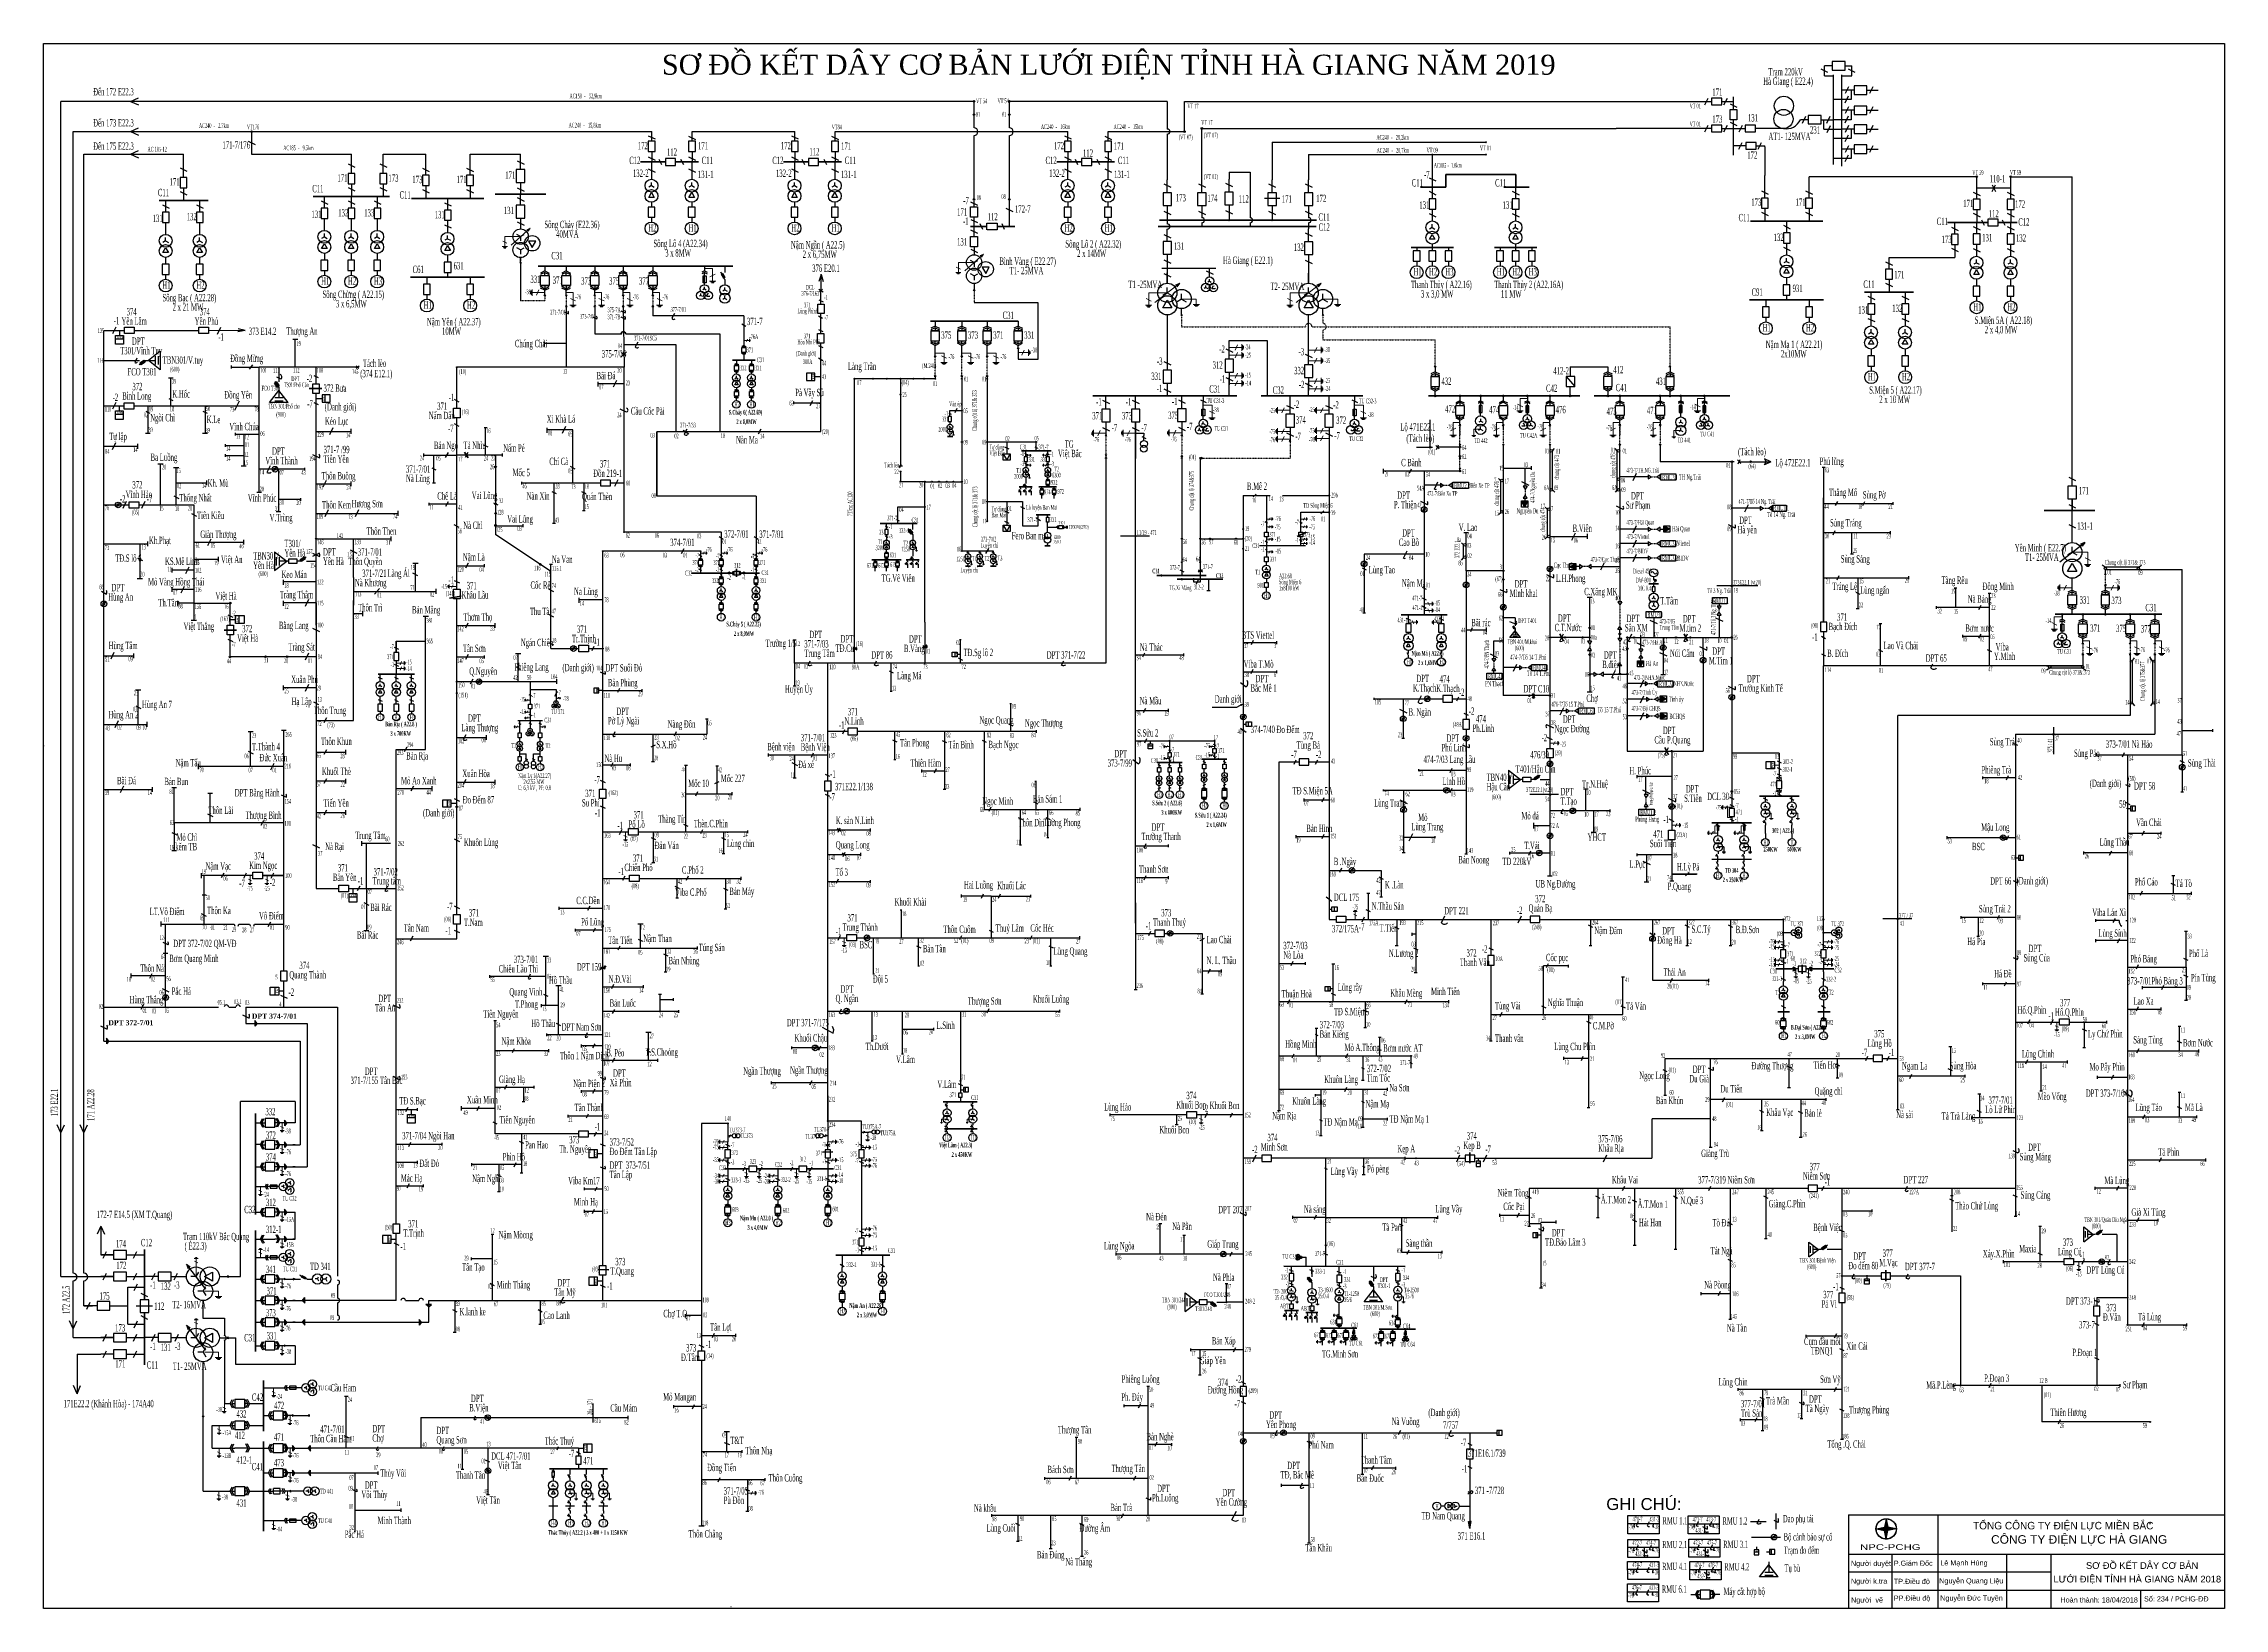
# Model space of a CAD drawing. Header units: inches. Extents: x 5954 to 16840, y 1852 to 5708.
# Drawn here: x 14500 to 16840, y 1852 to 3532 of the extents above; entities that cross this region are included whole.
import ezdxf
from ezdxf.enums import TextEntityAlignment as Align

# ---------------------------------------------------------------- set-up
doc = ezdxf.new("R2010")
doc.units = ezdxf.units.IN
doc.header["$LTSCALE"] = 0.007
doc.header["$MEASUREMENT"] = 0
doc.linetypes.add('DASHED2', pattern=[0.375, 0.25, -0.125])
doc.linetypes.add('HIDDENX2', pattern=[0.75, 0.5, -0.25])
doc.layers.get('0').update_dxf_attribs({"color": 8, "lineweight": 25})
for name, color, linetype, lineweight in [('0.4+6kV', 6, 'Continuous', 25), ('Cap 22', 170, 'HIDDENX2', 25), ('Cap 35', 30, 'HIDDENX2', 25), ('Co ban', 7, 'Continuous', 25), ('Du kien', 3, 'DASHED2', 35), ('DZ 22+10', 170, 'Continuous', 25), ('DZ 35', 30, 'Continuous', 25), ('DZ110', 1, 'Continuous', 25), ('TC 110', 1, 'Continuous', 35), ('TC 22', 170, 'Continuous', 35), ('TC 35', 30, 'Continuous', 35), ('TC04', 6, 'Continuous', 35), ('Tiep dat', 7, 'Continuous', 15)]:
    doc.layers.add(name, color=color, linetype=linetype, lineweight=lineweight)
for name, color, linetype in [('BINHDO', 3, 'Continuous'), ('Chu', 7, 'Continuous'), ('so', 7, 'Continuous')]:
    doc.layers.add(name, color=color, linetype=linetype)
doc.styles.add('chu', font='times.ttf', dxfattribs={"width": 0.5, "height": 0.2})
doc.styles.add('D_KHTEN1', font='VHARIAL.TTF')
doc.styles.add('D_KHTEN2', font='VNARIAL.TTF')
doc.styles.get("Standard").update_dxf_attribs({"font": 'tahoma.ttf'})
doc.styles.add('STYLE12', font='VHMEMO.TTF', dxfattribs={"height": 0.07})
doc.styles.add('STYLE5', font='VHCLARE.TTF', dxfattribs={"height": 10})

msp = doc.modelspace()

# ---------------------------------------------------------------- hatches: boundary and pattern name
at = {"ltscale": 0.3}
h = msp.add_hatch(color=2, dxfattribs=at)
edge = h.paths.add_edge_path(flags=16)
edge.add_arc((16476.9, 1937.2), 11.4, 0, 360)
edge = h.paths.add_edge_path()
edge.add_arc((16476.9, 1937.2), 11.5, 0, 360)
h = msp.add_hatch(color=1, dxfattribs=at)
edge = h.paths.add_edge_path()
edge.add_arc((16476.9, 1937.2), 11, 0, 360)
edge = h.paths.add_edge_path(flags=16)
edge.add_arc((16476.9, 1937.2), 10.8, 0, 360)
h = msp.add_hatch(color=2, dxfattribs=at)
edge = h.paths.add_edge_path()
edge.add_arc((16476.9, 1937.2), 10.8, 0, 360)
edge = h.paths.add_edge_path(flags=16)
edge.add_arc((16476.9, 1937.2), 10.7, 0, 360)
h = msp.add_hatch(color=1, dxfattribs=at)
h.paths.add_polyline_path([(16476.9, 1944.5), (16475.6, 1938.5), (16469.6, 1937.2), (16475.6, 1936), (16476.9, 1930), (16478.2, 1936), (16484.2, 1937.2), (16478.2, 1938.5)])
h.paths.add_polyline_path([(16477.6, 1937.9), (16481.1, 1937.2), (16477.6, 1936.5), (16476.9, 1933), (16476.2, 1936.5), (16472.7, 1937.2), (16476.2, 1937.9), (16476.9, 1941.4)], flags=16)
msp.add_hatch(color=2, dxfattribs=at).paths.add_polyline_path([(16477.6, 1937.9), (16476.9, 1941.4), (16476.2, 1937.9), (16472.7, 1937.2), (16476.2, 1936.5), (16476.9, 1933), (16477.6, 1936.5), (16481.1, 1937.2)])
at = {"layer": '0.4+6kV'}
for points in [[(15547, 3050.7), (15546.4, 3051.5), (15545.8, 3052.2), (15545.7, 3050.9)], [(15552.6, 3056.8), (15552, 3057.6), (15551.4, 3058.3), (15551.3, 3057)], [(15552.6, 3050.7), (15552, 3051.5), (15551.4, 3052.2), (15551.3, 3050.9)], [(15558.3, 3050.7), (15557.7, 3051.5), (15557.1, 3052.2), (15557, 3050.9)], [(15425.8, 2972.7), (15425.2, 2973.4), (15424.6, 2974.1), (15424.5, 2972.8)], [(15431.4, 2978.8), (15430.8, 2979.5), (15430.2, 2980.2), (15430.1, 2978.9)], [(15431.4, 2972.7), (15430.7, 2973.4), (15430.1, 2974.1), (15430.1, 2972.8)], [(15437, 2972.7), (15436.4, 2973.4), (15435.8, 2974.1), (15435.7, 2972.8)], [(16228.4, 2956.3), (16228.9, 2955.3), (16229.5, 2954.3), (16230.2, 2956)], [(16346.1, 2695.7), (16345.7, 2696.3), (16345.4, 2697), (16344.9, 2695.9)], [(16374.6, 2695.7), (16374.3, 2696.3), (16373.9, 2697), (16373.5, 2695.9)], [(16295.2, 2659.2), (16294.8, 2659.9), (16294.5, 2660.5), (16294, 2659.4)], [(16295.2, 2645.7), (16294.8, 2646.4), (16294.5, 2647), (16294, 2646)], [(16323.4, 2659.2), (16323, 2659.9), (16322.7, 2660.5), (16322.2, 2659.4)], [(16323.4, 2645.7), (16323, 2646.4), (16322.7, 2647), (16322.2, 2646)], [(15468.1, 2368.8), (15467.8, 2369.4), (15467.4, 2370), (15467, 2369)], [(15468.1, 2363.6), (15467.7, 2364.3), (15467.4, 2364.9), (15467, 2363.8)], [(15495.7, 2368.8), (15495.4, 2369.4), (15495, 2370.1), (15494.6, 2369)], [(15495.7, 2363.6), (15495.4, 2364.3), (15495, 2364.9), (15494.6, 2363.8)], [(15831.8, 2165.5), (15831.1, 2166.3), (15830.4, 2167.1), (15830.3, 2165.6)], [(15837.5, 2165.5), (15836.8, 2166.3), (15836.1, 2167.1), (15836, 2165.6)], [(15843.2, 2165.5), (15842.5, 2166.3), (15841.8, 2167.1), (15841.7, 2165.6)], [(15854.6, 2163.1), (15853.9, 2164), (15853.2, 2164.8), (15853.1, 2163.3)], [(15859.5, 2163.1), (15858.8, 2164), (15858.1, 2164.8), (15858, 2163.3)], [(15864.6, 2163.1), (15863.9, 2164), (15863.2, 2164.8), (15863.1, 2163.3)], [(15063.4, 1965.2), (15063, 1965.9), (15062.7, 1966.5), (15062.2, 1965.4)], [(15081.2, 1965.2), (15080.8, 1965.9), (15080.4, 1966.5), (15079.9, 1965.4)], [(15099.3, 1965.2), (15098.9, 1965.9), (15098.5, 1966.5), (15098.1, 1965.4)], [(15063.4, 1951), (15063, 1951.7), (15062.7, 1952.4), (15062.2, 1951.2)], [(15081.2, 1951), (15080.8, 1951.7), (15080.4, 1952.4), (15079.9, 1951.2)], [(15099.3, 1951), (15098.9, 1951.7), (15098.5, 1952.4), (15098.1, 1951.2)]]:
    msp.add_hatch(color=256, dxfattribs=at).paths.add_polyline_path(points)
at = {"layer": 'DZ 22+10'}
for points in [[(15992.1, 3153.6, -1), (15993.9, 3153.6, -1)], [(16018.7, 3153.6, -1), (16020.4, 3153.6, -1)], [(16040.8, 3153.6, -1), (16042.5, 3153.6, -1)], [(16065.1, 3153.6, -1), (16066.8, 3153.6, -1)], [(16090.9, 3153.6, -1), (16092.6, 3153.6, -1)], [(16115.2, 3153.6, -1), (16117, 3153.6, -1)], [(16136.9, 3153.6, -1), (16138.6, 3153.6, -1)], [(16177.3, 3153.6, -1), (16179, 3153.6, -1)], [(16190.2, 3153.6, -1), (16192, 3153.6, -1)], [(16233.4, 3153.6, -1), (16235.1, 3153.6, -1)], [(16244, 3153.6, -1), (16245.7, 3153.6, -1)], [(16255.5, 3153.6, -1), (16257.3, 3153.6, -1)], [(16281, 3153.6, -1), (16282.7, 3153.6, -1)], [(15986.7, 3098.3, -1), (15988.5, 3098.3, -1)], [(16018.7, 3098.6, -1), (16020.4, 3098.6, -1)], [(16018.7, 3088.9, -1), (16020.4, 3088.9, -1)], [(16018.7, 3072.9, -1), (16020.4, 3072.9, -1)], [(16310.4, 3082.9, -1), (16312.1, 3082.9, -1)], [(16330.6, 3082.9, -1), (16332.3, 3082.9, -1)], [(16065.1, 2965.8, -1), (16066.8, 2965.8, -1)], [(16065.1, 2956.5, -1), (16066.8, 2956.5, -1)], [(16310.4, 2949.7, -1), (16312.1, 2949.7, -1)], [(16157.8, 2904.5, -1), (16159.5, 2904.5, -1)], [(16115.2, 2894.2, -1), (16117, 2894.2, -1)], [(16131.3, 2894.2, -1), (16133.1, 2894.2, -1)], [(16150.2, 2894.2, -1), (16152, 2894.2, -1)], [(16157.8, 2894.2, -1), (16159.5, 2894.2, -1)], [(16190.2, 2898.1, -1), (16192, 2898.1, -1)], [(16198.1, 2894.2, -1), (16199.8, 2894.2, -1)], [(16198.1, 2882.2, -1), (16199.8, 2882.2, -1)], [(16205.4, 2894.2, -1), (16207.2, 2894.2, -1)], [(16250.5, 2894.2, -1), (16252.2, 2894.2, -1)], [(16265.7, 2894.2, -1), (16267.4, 2894.2, -1)], [(16310.4, 2894.2, -1), (16312.1, 2894.2, -1)], [(16157.8, 2875.8, -1), (16159.5, 2875.8, -1)], [(16157.9, 2854.5, -1), (16159.6, 2854.5, -1)], [(16190.2, 2855.1, -1), (16192, 2855.1, -1)], [(16198.2, 2854.9, -1), (16199.9, 2854.9, -1)], [(16093.1, 2831.8, -1), (16094.8, 2831.8, -1)], [(16115.2, 2831.8, -1), (16117, 2831.8, -1)], [(16245.9, 2772.2, -1), (16247.6, 2772.2, -1)], [(16115.2, 2725.6, -1), (16117, 2725.6, -1)], [(16310.4, 2728.9, -1), (16312.1, 2728.9, -1)]]:
    msp.add_hatch(color=170, dxfattribs=at).paths.add_polyline_path(points)
at = {"layer": 'DZ 22+10', "ltscale": 0.06}
for points in [[(16088.8, 3034.2), (16085.5, 3040.9), (16092.2, 3040.9)], [(16244.8, 3010.7), (16238.1, 3007.3), (16238.1, 3014)], [(16137.2, 2970.2), (16143.9, 2973.5), (16143.9, 2966.8)], [(16213.2, 2862.6), (16209.9, 2869.3), (16216.6, 2869.3)], [(16241.1, 2828.2), (16234.4, 2824.9), (16234.4, 2831.6)], [(16241.3, 2809.9), (16234.6, 2806.5), (16234.6, 2813.2)]]:
    msp.add_hatch(color=256, dxfattribs=at).paths.add_polyline_path(points)
at = {"layer": 'DZ 22+10'}
h = msp.add_hatch(color=170, dxfattribs=at)
h.paths.add_polyline_path([(15089.4, 2057.1), (15089.4, 2056.7), (15089.8, 2056.7, 0.414214)])
h.paths.add_polyline_path([(15089, 2056.7, 0.414214), (15089.4, 2056.3), (15089.4, 2056.7)])
h.paths.add_polyline_path([(15089, 2056.7), (15089.4, 2056.7), (15089.4, 2057.1, 0.414214)])
h.paths.add_polyline_path([(15089.4, 2056.7), (15089.4, 2056.3, 0.414214), (15089.8, 2056.7)])
h = msp.add_hatch(color=170, dxfattribs=at)
h.paths.add_polyline_path([(14801.6, 2024, 0.414214), (14801.5, 2023.9), (14801.6, 2023.9)], flags=17)
h.paths.add_polyline_path([(14801.7, 2023.9, 0.414214), (14801.6, 2024), (14801.6, 2023.9), (14801.5, 2023.9, 1)])
at = {"layer": 'DZ 22+10', "ltscale": 0.3}
h = msp.add_hatch(color=170, dxfattribs=at)
edge = h.paths.add_edge_path()
edge.add_arc((16476.9, 1937.2), 11.4, 0, 360)
edge = h.paths.add_edge_path(flags=16)
edge.add_arc((16476.9, 1937.2), 11, 0, 360)
h = msp.add_hatch(color=170, dxfattribs=at)
h.paths.add_polyline_path([(16476.9, 1947.8), (16478.7, 1939), (16487.4, 1937.2), (16478.7, 1935.4), (16476.9, 1926.7), (16475.1, 1935.4), (16466.4, 1937.2), (16475.1, 1939)])
h.paths.add_polyline_path([(16476.9, 1944.5), (16478.2, 1938.5), (16484.2, 1937.2), (16478.2, 1936), (16476.9, 1930), (16475.6, 1936), (16469.6, 1937.2), (16475.6, 1938.5)], flags=16)
at = {"layer": 'DZ 35'}
for points in [[(14942.6, 3184.4, 1), (14943.7, 3184.4, 1)], [(15059.9, 3184.4, 1), (15061, 3184.4, 1)], [(15122, 3184.4, 1), (15123.1, 3184.4, 1)], [(15369.4, 3172, 1), (15370.5, 3172, 1)], [(15389.3, 3172, 1), (15390.4, 3172, 1)], [(15404, 3172, 1), (15405, 3172, 1)], [(15418.6, 3172, 1), (15419.7, 3172, 1)], [(15432.6, 3172, -1), (15433.6, 3172, -1)], [(15443.9, 3172, -1), (15445, 3172, -1)], [(15455.9, 3172, -1), (15457, 3172, -1)], [(15484.6, 3172, -1), (15485.7, 3172, -1)], [(15511.7, 3172, -1), (15512.8, 3172, -1)], [(15418.6, 3155.2, 1), (15419.7, 3155.2, 1)], [(15484.6, 3137.8, -1), (15485.7, 3137.8, -1)], [(15177.5, 3115.1, 1), (15178.6, 3115.1, 1)], [(15224.7, 3115.1, 1), (15225.8, 3115.1, 1)], [(15267.5, 3115.1, 1), (15268.6, 3115.1, 1)], [(15288.9, 3115.1, 1), (15290, 3115.1, 1)], [(15484.6, 3104.1, 1), (15485.7, 3104.1, 1)], [(15511.7, 3104.1, 1), (15512.8, 3104.1, 1)], [(15564.2, 3104.1, 1), (15565.3, 3104.1, 1)], [(14984.7, 3078.3, 1), (14984.7, 3076.5, 1)], [(15418.6, 3072.4, 1), (15419.7, 3072.4, 1)], [(15639.2, 3086.8, 1), (15640.2, 3086.8, 1)], [(15720.5, 3086.8, 1), (15721.6, 3086.8, 1)], [(15740.4, 3086.8, 1), (15741.5, 3086.8, 1)], [(15418.6, 3061.7, 1), (15419.7, 3061.7, 1)], [(15444.7, 3061.5, 1), (15445.8, 3061.5, 1)], [(15452.2, 3061.5, 1), (15453.2, 3061.5, 1)], [(15460, 3061.5, 1), (15461, 3061.5, 1)], [(15468.4, 3061.5, 1), (15469.5, 3061.5, 1)], [(15475.7, 3061.5, 1), (15476.8, 3061.5, 1)], [(15484.6, 3061.5, 1), (15485.7, 3061.5, 1)], [(15878.4, 3046.6, 1), (15879.5, 3046.6, 1)], [(14984.8, 3038.3, 1), (14984.8, 3036.6, 1)], [(14984.8, 3028.3, 1), (14984.8, 3026.6, 1)], [(15444.7, 3034.4, -1), (15445.8, 3034.4, -1)], [(15511.7, 3040.2, 1), (15512.8, 3040.2, 1)], [(15511.7, 3019, 1), (15512.8, 3019, 1)], [(15878.4, 3028.6, 1), (15879.5, 3028.6, 1)], [(14791.5, 3000.3, 1), (14792.6, 3000.3, 1)], [(14984.7, 3015.4, 1), (14984.7, 3013.6, 1)], [(15122.1, 3007.3, 1), (15123.2, 3007.3, 1)], [(15226.3, 3007.3, 1), (15227.4, 3007.3, 1)], [(15671, 3003.1, 1), (15672, 3003.1, 1)], [(15720.5, 3000.3, 1), (15721.6, 3000.3, 1)], [(15740.4, 3000.3, 1), (15741.5, 3000.3, 1)], [(15750.7, 3000.3, 1), (15751.8, 3000.3, 1)], [(15778.7, 3000.3, 1), (15779.8, 3000.3, 1)], [(15786.5, 3010.6, 1), (15787.5, 3010.6, 1)], [(15786.5, 3000.3, 1), (15787.5, 3000.3, 1)], [(15032.8, 2973.6, 1), (15032.8, 2971.8, 1)], [(15099.1, 2986.8, 1), (15100.2, 2986.8, 1)], [(15184.9, 2986.8, 1), (15185.9, 2986.8, 1)], [(15204, 2986.8, 1), (15205.1, 2986.8, 1)], [(15484.6, 2987.1, -1), (15485.7, 2987.1, -1)], [(15720.5, 2975, 1), (15721.6, 2975, 1)], [(15740.4, 2975, 1), (15741.5, 2975, 1)], [(15786.5, 2989.4, 1), (15787.5, 2989.4, 1)], [(14700.1, 2931.9, 1), (14700.1, 2930.2, 1)], [(16664.9, 2919.1, 1), (16666.6, 2919.1, 1)], [(16686.9, 2919.1, 1), (16688.6, 2919.1, 1)], [(16711.1, 2919.1, 1), (16712.8, 2919.1, 1)], [(16711.1, 2919.1, 1), (16712.8, 2919.1, 1)], [(16711.1, 2919.1, 1), (16712.8, 2919.1, 1)], [(16737.7, 2919.1, 1), (16739.4, 2919.1, 1)], [(16737.7, 2919.1, 1), (16739.4, 2919.1, 1)], [(16764.2, 2919.1, 1), (16765.9, 2919.1, 1)], [(16764.2, 2919.1, 1), (16765.9, 2919.1, 1)], [(15099.1, 2882.3, 1), (15100.2, 2882.3, 1)], [(14699.8, 2874.2, 1), (14699.8, 2872.5, 1)], [(14738, 2874.6, 1), (14738, 2872.9, 1)], [(14761.1, 2874.5, 1), (14761.1, 2872.7, 1)], [(15369.4, 2866.7, 1), (15370.5, 2866.7, 1)], [(15444.7, 2866.7, 1), (15445.8, 2866.7, 1)], [(14942.6, 2846.8, 1), (14943.7, 2846.8, 1)], [(14942.6, 2834.4, 1), (14943.7, 2834.4, 1)], [(15099.7, 2837.9, 1), (15099.7, 2836.8, 1)], [(16656.4, 2789.4, -1), (16656.4, 2791.1, -1)], [(15708.6, 2783.3, 1), (15707.5, 2783.3, 1)], [(15755.6, 2783.3, -1), (15756.7, 2783.3, -1)], [(14943.2, 2713.3, 1), (14943.2, 2711.6, 1)], [(16736.4, 2710.7, -1), (16735.3, 2710.7, -1)], [(16616.1, 2657.7, -1), (16615, 2657.7, -1)], [(16365.9, 2591.6, 1), (16367, 2591.6, 1)], [(16365.9, 2577.3, 1), (16367, 2577.3, 1)], [(16409.1, 2591.6, 1), (16410.2, 2591.6, 1)], [(16409.1, 2577.3, 1), (16410.2, 2577.3, 1)], [(16488.5, 2592.2, -1), (16490.2, 2592.2, -1)], [(16365.9, 2538.4, 1), (16367, 2538.4, 1)], [(16409.1, 2538.4, 1), (16410.2, 2538.4, 1)], [(15966.4, 2445, 1), (15967.5, 2445, 1)], [(15484.1, 2418.3, -1), (15483, 2418.3, -1)], [(15233.3, 2372.5, 1), (15234.3, 2372.5, 1)], [(15340.7, 2374.8, 1), (15341.7, 2374.8, 1)], [(15233.3, 2323.8, 1), (15234.3, 2323.8, 1)], [(15287, 2323.8, 1), (15288, 2323.8, 1)], [(15340.7, 2323.8, 1), (15341.7, 2323.8, 1)], [(15972.3, 2335.7, -1), (15972.3, 2334.6, -1)], [(16057.8, 2335.3, -1), (16057.8, 2334.2, -1)], [(15376.7, 2231.2, 1), (15377.8, 2231.2, 1)], [(16429.4, 2209.3, -1), (16429.4, 2208.2, -1)], [(16456.2, 2209.3, -1), (16456.2, 2208.2, -1)], [(15768.9, 2181.1, -1), (15768.9, 2180, -1)], [(16735.8, 2186, -1), (16735.8, 2184.9, -1)], [(16735.8, 2156.7, -1), (16735.8, 2155.6, -1)], [(16556.5, 2091.7, -1), (16556.5, 2090.6, -1)], [(16760, 2052.7, -1), (16760, 2051.6, -1)]]:
    msp.add_hatch(color=256, dxfattribs=at).paths.add_polyline_path(points)
at = {"layer": 'DZ110'}
for points in [[(15497.3, 3469.8, 1), (15499, 3469.8, 1)], [(15535.1, 3469.8, 1), (15536.8, 3469.8, 1)], [(15497.3, 3455.6, 1), (15499, 3455.6, 1)], [(15535.1, 3455.6, 1), (15536.8, 3455.6, 1)], [(15741.7, 3440.7, 1), (15743.5, 3440.7, 1)], [(14722.2, 3437.3, 1), (14723.9, 3437.3, 1)], [(15723, 3437.3, 1), (15724.7, 3437.3, 1)], [(16047.9, 3425.9, 1), (16046.8, 3425.9, 1)], [(15990.5, 3412.7, 1), (15989.5, 3412.7, 1)], [(16047.9, 3412.7, 1), (16046.8, 3412.7, 1)], [(16573.1, 3388.8, 1), (16574.8, 3388.8, 1)], [(16609.6, 3388.8, 1), (16611.3, 3388.8, 1)], [(15497.3, 3364.5, 1), (15499, 3364.5, 1)], [(15535.1, 3364.5, 1), (15536.8, 3364.5, 1)], [(15706, 3342.1, 1), (15704.9, 3342.1, 1)], [(15743.1, 3335.5, 1), (15742, 3335.5, 1)], [(15772.2, 3342.1, 1), (15771.1, 3342.1, 1)], [(15794.9, 3335.5, 1), (15793.8, 3335.5, 1)], [(15818.4, 3342.1, 1), (15817.4, 3342.1, 1)], [(15818.4, 3342.1, 1), (15817.4, 3342.1, 1)], [(15857.7, 3335.5, 1), (15856.6, 3335.5, 1)]]:
    msp.add_hatch(color=1, dxfattribs=at).paths.add_polyline_path(points)
at = {"layer": 'TC 35'}
for points in [[(15698.7, 2960.9, -1), (15699.8, 2960.9, -1)], [(15720.5, 2956.7, -1), (15721.6, 2956.7, -1)], [(15733.3, 2956.8, -1), (15734.3, 2956.8, -1)], [(15740.4, 2960.9, -1), (15741.5, 2960.9, -1)], [(15749.2, 2956.7, -1), (15750.3, 2956.7, -1)], [(15786.5, 2822.4, -1), (15787.5, 2822.4, -1)], [(15786.5, 2794.6, -1), (15787.5, 2794.6, -1)], [(15875, 2241.6, -1), (15876.1, 2241.6, -1)]]:
    msp.add_hatch(color=256, dxfattribs=at).paths.add_polyline_path(points)

# ---------------------------------------------------------------- linework, layer by layer
msp.add_line((16436.5, 1952.3), (16436.5, 1851.9))
at = {"color": 0}
for p, q in [((16436.5, 1952.3), (16839.7, 1952.3)), ((16532.4, 1952.3), (16532.4, 1851.9)), ((16839.7, 1952.3), (16839.7, 1851.9)), ((16436.5, 1910.2), (16839.7, 1910.2)), ((16482.8, 1910.2), (16482.8, 1851.9)), ((16605.8, 1910.2), (16605.8, 1851.9)), ((16653.5, 1910.2), (16653.5, 1851.9)), ((16653.5, 1890.8), (16436.5, 1890.8)), ((16436.5, 1871.3), (16839.7, 1871.3)), ((16749.8, 1871.3), (16749.8, 1851.9))]:
    msp.add_line(p, q, dxfattribs=at)
at = {"color": 0, "ltscale": 0.3}
for p, q in [((16476.9, 1947.8), (16475.1, 1939)), ((16476.9, 1947.8), (16478.7, 1939)), ((16466.4, 1937.2), (16475.1, 1939)), ((16466.4, 1937.2), (16475.1, 1935.4)), ((16476.9, 1926.7), (16475.1, 1935.4)), ((16476.9, 1926.7), (16478.7, 1935.4)), ((16487.4, 1937.2), (16478.7, 1939)), ((16487.4, 1937.2), (16478.7, 1935.4))]:
    msp.add_line(p, q, dxfattribs=at)
at = {"color": 0}
msp.add_lwpolyline([(16839.7, 1851.9), (14499.8, 1851.9), (14499.8, 3531.8), (16839.7, 3531.8)], close=True, dxfattribs=at)
at = {"color": 0, "ltscale": 0.3}
for radius in [11, 11, 10.8]:
    msp.add_circle((16476.9, 1937.2), radius, dxfattribs=at)
at = {"layer": '0.4+6kV', "color": 6}
for p, q in [((15149.1, 3366.6), (15152, 3371.8)), ((15152, 3371.8), (15155, 3366.6)), ((15192.2, 3366.6), (15195.2, 3371.8)), ((15195.2, 3371.8), (15198.2, 3366.6)), ((15302.6, 3366.6), (15305.5, 3371.8)), ((15305.5, 3371.8), (15308.5, 3366.6)), ((15345.7, 3366.6), (15348.7, 3371.8)), ((15348.7, 3371.8), (15351.7, 3366.6)), ((15595.7, 3366.6), (15598.6, 3371.8)), ((15598.6, 3371.8), (15601.6, 3366.6)), ((15638.8, 3366.6), (15641.8, 3371.8)), ((15641.8, 3371.8), (15644.8, 3366.6)), ((15155, 3366.6), (15149.1, 3366.6)), ((15152, 3361.5), (15152, 3356.3)), ((15198.2, 3366.6), (15192.2, 3366.6)), ((15195.2, 3361.5), (15195.2, 3356.3)), ((15308.5, 3366.6), (15302.6, 3366.6)), ((15305.5, 3361.5), (15305.5, 3356.3)), ((15351.7, 3366.6), (15345.7, 3366.6)), ((15348.7, 3361.5), (15348.7, 3356.3)), ((15601.6, 3366.6), (15595.7, 3366.6)), ((15598.6, 3361.5), (15598.6, 3356.3)), ((15644.8, 3366.6), (15638.8, 3366.6)), ((15641.8, 3361.5), (15641.8, 3356.3)), ((15152, 3345.3), (15152, 3340.3)), ((15152, 3344.2), (15152, 3340.3)), ((15152, 3336.6), (15152, 3336.6)), ((15195.2, 3345.3), (15195.2, 3340.3)), ((15195.2, 3344.2), (15195.2, 3340.3)), ((15195.2, 3336.6), (15195.2, 3336.6)), ((15305.5, 3345.3), (15305.5, 3340.3)), ((15305.5, 3344.2), (15305.5, 3340.3)), ((15305.5, 3336.6), (15305.5, 3336.6)), ((15348.7, 3345.3), (15348.7, 3340.3)), ((15348.7, 3344.2), (15348.7, 3340.3)), ((15348.7, 3336.6), (15348.7, 3336.6)), ((15598.6, 3345.3), (15598.6, 3340.3)), ((15598.6, 3344.2), (15598.6, 3340.3)), ((15598.6, 3336.6), (15598.6, 3336.6)), ((15641.8, 3345.3), (15641.8, 3340.3)), ((15641.8, 3344.2), (15641.8, 3340.3)), ((15641.8, 3336.6), (15641.8, 3336.6)), ((15986.8, 3321.8), (15989.8, 3327)), ((15989.8, 3327), (15992.7, 3321.8)), ((16076.2, 3321.8), (16079.2, 3327)), ((16079.2, 3327), (16082.1, 3321.8)), ((14627.7, 3307.4), (14630.7, 3312.6)), ((14633.7, 3307.4), (14627.7, 3307.4)), ((14630.7, 3312.6), (14633.7, 3307.4)), ((14630.7, 3302.3), (14630.7, 3294.9)), ((14664.2, 3307.4), (14667.2, 3312.6)), ((14670.1, 3307.4), (14664.2, 3307.4)), ((14667.2, 3312.6), (14670.1, 3307.4)), ((14667.2, 3302.3), (14667.2, 3294.9)), ((14798, 3311.7), (14801, 3316.9)), ((14804, 3311.7), (14798, 3311.7)), ((14801, 3316.9), (14804, 3311.7)), ((14801, 3306.5), (14801, 3299.2)), ((14826.8, 3311.7), (14829.8, 3316.9)), ((14832.8, 3311.7), (14826.8, 3311.7)), ((14829.8, 3316.9), (14832.8, 3311.7)), ((14829.8, 3306.5), (14829.8, 3299.2)), ((14854.7, 3311.7), (14857.7, 3316.9)), ((14860.7, 3311.7), (14854.7, 3311.7)), ((14857.7, 3316.9), (14860.7, 3311.7)), ((14857.7, 3306.5), (14857.7, 3299.2)), ((14930.3, 3309.7), (14933.2, 3314.8)), ((14936.2, 3309.7), (14930.3, 3309.7)), ((14933.2, 3314.8), (14936.2, 3309.7)), ((14933.3, 3304.5), (14933.3, 3297.2)), ((15973.1, 3313), (15973.1, 3309.3)), ((15992.7, 3321.8), (15986.8, 3321.8)), ((15989.8, 3316.6), (15989.8, 3309.3)), ((16007.2, 3313), (16007.2, 3309.3)), ((16062.5, 3313), (16062.5, 3309.3)), ((16082.1, 3321.8), (16076.2, 3321.8)), ((16079.2, 3316.6), (16079.2, 3309.3)), ((16096.6, 3313), (16096.6, 3309.3)), ((14630.7, 3283.9), (14630.7, 3278.9)), ((14630.7, 3282.9), (14630.7, 3278.9)), ((14667.2, 3283.9), (14667.2, 3278.9)), ((14667.2, 3282.9), (14667.2, 3278.9)), ((14801, 3288.2), (14801, 3283.2)), ((14801, 3287.1), (14801, 3283.2)), ((14801, 3279.5), (14801, 3279.5)), ((14829.8, 3288.2), (14829.8, 3283.2)), ((14829.8, 3287.1), (14829.8, 3283.2)), ((14829.8, 3279.5), (14829.8, 3279.5)), ((14857.7, 3288.2), (14857.7, 3283.2)), ((14857.7, 3287.1), (14857.7, 3283.2)), ((14857.7, 3279.5), (14857.7, 3279.5)), ((14911, 3280.8), (14911, 3273.5)), ((14933.3, 3286.2), (14933.3, 3281.1)), ((14933.3, 3285.1), (14933.3, 3281.1)), ((14957.5, 3280.8), (14957.5, 3273.5)), ((15973.1, 3298.3), (15973.1, 3293.3)), ((15973.1, 3297.2), (15973.1, 3293.3)), ((15973.1, 3289.6), (15973.1, 3289.6)), ((15989.8, 3298.3), (15989.8, 3293.3)), ((15989.8, 3297.2), (15989.8, 3293.3)), ((15989.8, 3289.6), (15989.8, 3289.6)), ((16007.2, 3298.3), (16007.2, 3293.3)), ((16007.2, 3297.2), (16007.2, 3293.3)), ((16007.2, 3289.6), (16007.2, 3289.6)), ((16062.5, 3298.3), (16062.5, 3293.3)), ((16062.5, 3297.2), (16062.5, 3293.3)), ((16062.5, 3289.6), (16062.5, 3289.6)), ((16079.2, 3298.3), (16079.2, 3293.3)), ((16079.2, 3297.2), (16079.2, 3293.3)), ((16079.2, 3289.6), (16079.2, 3289.6)), ((16096.6, 3298.3), (16096.6, 3293.3)), ((16096.6, 3297.2), (16096.6, 3293.3)), ((16096.6, 3289.6), (16096.6, 3289.6)), ((16367, 3285.3), (16369.9, 3290.5)), ((16372.9, 3285.3), (16367, 3285.3)), ((16369.9, 3290.5), (16372.9, 3285.3)), ((16370, 3280.2), (16370, 3272.8)), ((16570.8, 3284), (16573.7, 3289.1)), ((16576.7, 3284), (16570.8, 3284)), ((16573.7, 3289.1), (16576.7, 3284)), ((16573.8, 3278.8), (16573.8, 3271.5)), ((16607.2, 3284), (16610.2, 3289.1)), ((16613.2, 3284), (16607.2, 3284)), ((16610.2, 3289.1), (16613.2, 3284)), ((16610.3, 3278.8), (16610.3, 3271.5)), ((14630.7, 3275.3), (14630.7, 3275.3)), ((14667.2, 3275.3), (14667.2, 3275.3)), ((14911, 3262.5), (14911, 3257.4)), ((14911, 3261.4), (14911, 3257.4)), ((14911, 3253.8), (14911, 3253.8)), ((14957.5, 3262.5), (14957.5, 3257.4)), ((14957.5, 3261.4), (14957.5, 3257.4)), ((14957.5, 3253.8), (14957.5, 3253.8)), ((16347.7, 3256.5), (16347.7, 3249.1)), ((16370, 3261.8), (16370, 3256.8)), ((16370, 3260.8), (16370, 3256.8)), ((16394.2, 3256.5), (16394.2, 3249.1)), ((16573.8, 3260.5), (16573.8, 3255.4)), ((16573.8, 3259.4), (16573.8, 3255.4)), ((16610.3, 3260.5), (16610.3, 3255.4)), ((16610.3, 3259.4), (16610.3, 3255.4)), ((16347.7, 3238.1), (16347.7, 3233.1)), ((16347.7, 3237.1), (16347.7, 3233.1)), ((16347.7, 3229.5), (16347.7, 3229.5)), ((16394.2, 3238.1), (16394.2, 3233.1)), ((16394.2, 3237.1), (16394.2, 3233.1)), ((16394.2, 3229.5), (16394.2, 3229.5)), ((16573.8, 3251.8), (16573.8, 3251.8)), ((16610.3, 3251.8), (16610.3, 3251.8)), ((16457.7, 3209.1), (16460.6, 3214.3)), ((16463.6, 3209.1), (16457.7, 3209.1)), ((16460.6, 3214.3), (16463.6, 3209.1)), ((16494.1, 3209.1), (16497.1, 3214.3)), ((16500.1, 3209.1), (16494.1, 3209.1)), ((16497.1, 3214.3), (16500.1, 3209.1)), ((16460.7, 3203.9), (16460.7, 3196.6)), ((16460.7, 3185.6), (16460.7, 3180.6)), ((16460.7, 3184.5), (16460.7, 3180.6)), ((16497.2, 3203.9), (16497.2, 3196.6)), ((16497.2, 3185.6), (16497.2, 3180.6)), ((16497.2, 3184.5), (16497.2, 3180.6)), ((16460.7, 3176.9), (16460.7, 3176.9)), ((16497.2, 3176.9), (16497.2, 3176.9))]:
    msp.add_line(p, q, dxfattribs=at)
at = {"layer": '0.4+6kV'}
for p, q in [((15243.2, 3160.6), (15241.2, 3159.6)), ((15243.2, 3159.9), (15241.2, 3158.9)), ((15241.5, 3165.5), (15243.2, 3168.6)), ((15245, 3165.5), (15241.5, 3165.5)), ((15243.2, 3168.6), (15245, 3165.5)), ((15243.2, 3162.4), (15243.2, 3160.6)), ((15243.2, 3160.6), (15245.3, 3159.6)), ((15243.2, 3159.9), (15243.2, 3158.4)), ((15243.2, 3159.9), (15245.3, 3158.9)), ((15259.3, 3160.6), (15257.3, 3159.6)), ((15259.3, 3159.9), (15257.3, 3158.9)), ((15257.5, 3165.5), (15259.3, 3168.6)), ((15261.1, 3165.5), (15257.5, 3165.5)), ((15259.3, 3168.6), (15261.1, 3165.5)), ((15259.3, 3162.4), (15259.3, 3160.6)), ((15259.3, 3160.6), (15261.4, 3159.6)), ((15259.3, 3159.9), (15259.3, 3158.4)), ((15259.3, 3159.9), (15261.4, 3158.9)), ((15243.2, 3151.7), (15241.2, 3152.7)), ((15243.2, 3151), (15241.2, 3152)), ((15243.2, 3151.7), (15243.2, 3153.2)), ((15243.2, 3151.7), (15245.3, 3152.7)), ((15243.2, 3151), (15245.3, 3152)), ((15243.2, 3148.5), (15243.2, 3151)), ((15259.3, 3151.7), (15257.3, 3152.7)), ((15259.3, 3151), (15257.3, 3152)), ((15259.3, 3151.7), (15259.3, 3153.2)), ((15259.3, 3151.7), (15261.4, 3152.7)), ((15259.3, 3151), (15261.4, 3152)), ((15259.3, 3148.5), (15259.3, 3151)), ((15472.3, 3115.5), (15471.1, 3114.8)), ((15472.3, 3115.5), (15472.3, 3116.8)), ((15472.3, 3115.5), (15473.4, 3114.8)), ((15472.3, 3112.6), (15472.3, 3111.3)), ((15740.2, 3117.1), (15738.3, 3116.1)), ((15740.2, 3117.1), (15740.2, 3119.3)), ((15740.2, 3117.1), (15742, 3116.1)), ((15746.3, 3116.1), (15748.1, 3119.3)), ((15746.3, 3116.1), (15749.9, 3116.1)), ((15748.1, 3119.3), (15748.5, 3118.6)), ((15749.6, 3116.6), (15749.9, 3116.1)), ((15902.5, 3117.1), (15904.3, 3116.1)), ((15906.3, 3117.1), (15904.4, 3116.1)), ((15906.3, 3117.1), (15906.3, 3119.3)), ((15908.6, 3116.1), (15910.4, 3119.3)), ((15908.6, 3116.1), (15912.2, 3116.1)), ((15910.4, 3119.3), (15910.8, 3118.6)), ((15911.9, 3116.6), (15912.2, 3116.1)), ((16041.7, 3117.7), (16039.5, 3116.4)), ((16041.7, 3117.7), (16041.7, 3120.2)), ((16041.7, 3117.7), (16043.9, 3116.4)), ((16086.3, 3121.6), (16086, 3121.1)), ((16089.6, 3121.1), (16086, 3121.1)), ((16087.8, 3124.2), (16087.4, 3123.6)), ((16089.6, 3121.1), (16087.8, 3124.2)), ((16095.7, 3122.1), (16093.9, 3121.1)), ((16095.7, 3122.1), (16095.7, 3124.2)), ((16095.7, 3122.1), (16097.6, 3121.1)), ((16256.5, 3116.5), (16254.3, 3115.2)), ((16256.5, 3116.5), (16256.5, 3119)), ((16256.5, 3116.5), (16258.6, 3115.2)), ((16276.4, 3121.6), (16276.1, 3121.1)), ((16279.7, 3121.1), (16276.1, 3121.1)), ((16277.9, 3124.2), (16277.5, 3123.6)), ((16279.7, 3121.1), (16277.9, 3124.2)), ((16285.8, 3122.1), (16284, 3121.1)), ((16285.8, 3122.1), (16284, 3121.1)), ((16285.8, 3122.1), (16285.8, 3124.2)), ((16285.8, 3122.1), (16285.8, 3124.2)), ((16285.8, 3122.1), (16287.6, 3121.1)), ((16285.8, 3122.1), (16287.6, 3121.1)), ((15472.3, 3109.9), (15472.3, 3111.3)), ((15553.6, 3069.2), (15552.5, 3068.5)), ((15553.6, 3069.2), (15553.6, 3070.6)), ((15553.6, 3069.2), (15554.8, 3068.5)), ((15553.6, 3066.3), (15553.6, 3059.5)), ((15576.2, 3068.5), (15577.3, 3070.6)), ((15576.2, 3068.5), (15578.5, 3068.5)), ((15577.3, 3070.6), (15578.5, 3068.5)), ((15577.3, 3064.4), (15577.3, 3066.3)), ((15545.7, 3050.9), (15547, 3050.7)), ((15546.2, 3053.2), (15548.1, 3051)), ((15546.4, 3051.5), (15547.1, 3052.1)), ((15546.4, 3051.5), (15547, 3050.7)), ((15548.1, 3054.4), (15548.1, 3055.8)), ((15548.1, 3054.4), (15548.1, 3053.3)), ((15548.1, 3051), (15548.1, 3047.1)), ((15551.3, 3057), (15551.4, 3058.3)), ((15551.3, 3057), (15552.6, 3056.8)), ((15551.3, 3050.9), (15551.4, 3052.2)), ((15551.3, 3050.9), (15552.6, 3050.7)), ((15551.4, 3058.3), (15552, 3057.6)), ((15551.4, 3052.2), (15552, 3051.5)), ((15551.8, 3059.3), (15553.6, 3057)), ((15551.8, 3053.2), (15553.6, 3051)), ((15552, 3057.6), (15552.7, 3058.2)), ((15552, 3057.6), (15552.6, 3056.8)), ((15552, 3051.5), (15552.7, 3052.1)), ((15552, 3051.5), (15552.6, 3050.7)), ((15553.6, 3057), (15553.6, 3055.8)), ((15553.6, 3054.4), (15553.6, 3055.8)), ((15553.6, 3054.4), (15553.6, 3053.3)), ((15553.6, 3051), (15553.6, 3047.1)), ((15557, 3050.9), (15557.1, 3052.2)), ((15557, 3050.9), (15558.3, 3050.7)), ((15557.1, 3052.2), (15557.7, 3051.5)), ((15557.5, 3053.2), (15559.3, 3051)), ((15557.7, 3051.5), (15558.4, 3052.1)), ((15557.7, 3051.5), (15558.3, 3050.7)), ((15559.3, 3054.4), (15559.3, 3055.8)), ((15559.3, 3054.4), (15559.3, 3053.3)), ((15559.3, 3051), (15559.3, 3047.1)), ((15570.8, 3054.6), (15569.1, 3053.8)), ((15570.8, 3054), (15569.1, 3053.2)), ((15570.8, 3047.5), (15569.1, 3048.4)), ((15570.8, 3047), (15569.1, 3047.8)), ((15570.8, 3054.6), (15570.8, 3055.8)), ((15570.8, 3054.6), (15572.5, 3053.8)), ((15570.8, 3054), (15572.5, 3053.2)), ((15570.8, 3052.8), (15570.8, 3054)), ((15570.8, 3048.7), (15570.8, 3047.5)), ((15570.8, 3047.5), (15572.5, 3048.4)), ((15570.8, 3047), (15572.5, 3047.8)), ((15570.8, 3043.6), (15570.8, 3047)), ((15577.3, 3064.4), (15575.6, 3063.6)), ((15577.3, 3063.8), (15575.6, 3063)), ((15577.3, 3057.3), (15575.6, 3058.2)), ((15577.3, 3056.8), (15575.6, 3057.6)), ((15577.3, 3064.4), (15579, 3063.6)), ((15577.3, 3063.8), (15579, 3063)), ((15577.3, 3062.6), (15577.3, 3063.8)), ((15577.3, 3058.5), (15577.3, 3057.3)), ((15577.3, 3057.3), (15579, 3058.2)), ((15577.3, 3056.8), (15579, 3057.6)), ((15577.3, 3055.8), (15577.3, 3056.8)), ((15584.1, 3054.6), (15582.4, 3053.8)), ((15584.1, 3054), (15582.4, 3053.2)), ((15584.1, 3047.5), (15582.4, 3048.4)), ((15584.1, 3047), (15582.4, 3047.8)), ((15584.1, 3054.6), (15584.1, 3055.8)), ((15584.1, 3054.6), (15585.9, 3053.8)), ((15584.1, 3052.8), (15584.1, 3054)), ((15584.1, 3054), (15585.9, 3053.2)), ((15584.1, 3048.7), (15584.1, 3047.5)), ((15584.1, 3047.5), (15585.9, 3048.4)), ((15584.1, 3047), (15585.9, 3047.8)), ((15584.1, 3043.6), (15584.1, 3047)), ((15576.9, 2995.4), (15576.9, 2994.2)), ((15587.3, 3012.7), (15586.1, 3012.7)), ((15392.2, 2976.5), (15390.5, 2975.7)), ((15392.2, 2976), (15390.5, 2975.1)), ((15392.2, 2976.5), (15392.2, 2977.7)), ((15392.2, 2976.5), (15393.9, 2975.7)), ((15392.2, 2976), (15393.9, 2975.1)), ((15392.2, 2974.8), (15392.2, 2976)), ((15404.2, 2986.3), (15402.5, 2985.5)), ((15404.2, 2985.8), (15402.5, 2984.9)), ((15404.2, 2979.3), (15402.5, 2980.1)), ((15404.2, 2978.7), (15402.5, 2979.5)), ((15404.2, 2976.5), (15402.5, 2975.7)), ((15404.2, 2976), (15402.5, 2975.1)), ((15403, 2990.5), (15404.2, 2992.5)), ((15403, 2990.5), (15405.4, 2990.5)), ((15404.2, 2992.5), (15405.4, 2990.5)), ((15404.2, 2986.3), (15404.2, 2988.2)), ((15404.2, 2986.3), (15405.9, 2985.5)), ((15404.2, 2985.8), (15405.9, 2984.9)), ((15404.2, 2984.6), (15404.2, 2985.8)), ((15404.2, 2980.5), (15404.2, 2979.3)), ((15404.2, 2979.3), (15405.9, 2980.1)), ((15404.2, 2978.7), (15405.9, 2979.5)), ((15404.2, 2977.7), (15404.2, 2978.7)), ((15404.2, 2976.5), (15404.2, 2977.7)), ((15404.2, 2976.5), (15405.9, 2975.7)), ((15404.2, 2976), (15405.9, 2975.1)), ((15404.2, 2974.8), (15404.2, 2976)), ((15416, 2976.5), (15414.3, 2975.7)), ((15416, 2976), (15414.3, 2975.1)), ((15416, 2976.5), (15416, 2977.7)), ((15416, 2976.5), (15417.8, 2975.7)), ((15416, 2974.8), (15416, 2976)), ((15416, 2976), (15417.8, 2975.1)), ((15424.5, 2972.8), (15424.6, 2974.1)), ((15424.5, 2972.8), (15425.8, 2972.7)), ((15424.6, 2974.1), (15425.2, 2973.4)), ((15425, 2975.1), (15426.8, 2972.9)), ((15425.2, 2973.4), (15425.9, 2974)), ((15425.2, 2973.4), (15425.8, 2972.7)), ((15426.8, 2976.3), (15426.8, 2977.7)), ((15426.8, 2976.3), (15426.8, 2975.2)), ((15426.8, 2972.9), (15426.8, 2969)), ((15430.1, 2978.9), (15430.2, 2980.2)), ((15430.1, 2978.9), (15431.4, 2978.8)), ((15430.1, 2972.8), (15430.1, 2974.1)), ((15430.1, 2974.1), (15430.7, 2973.4)), ((15430.1, 2972.8), (15431.4, 2972.7)), ((15430.2, 2980.2), (15430.8, 2979.5)), ((15430.5, 2975.1), (15432.4, 2972.9)), ((15430.6, 2981.2), (15432.4, 2979)), ((15430.7, 2973.4), (15431.4, 2972.7)), ((15430.8, 2979.5), (15431.5, 2980.1)), ((15430.8, 2979.5), (15431.4, 2978.8)), ((15430.8, 2973.4), (15431.5, 2974)), ((15432.4, 2991.2), (15431.2, 2990.5)), ((15432.4, 2991.2), (15432.4, 2992.5)), ((15432.4, 2991.2), (15433.6, 2990.5)), ((15432.4, 2988.2), (15432.4, 2981.4)), ((15432.4, 2979), (15432.4, 2977.7)), ((15432.4, 2976.3), (15432.4, 2977.7)), ((15432.4, 2976.3), (15432.4, 2975.2)), ((15432.4, 2972.9), (15432.4, 2969)), ((15435.7, 2972.8), (15435.8, 2974.1)), ((15435.7, 2972.8), (15437, 2972.7)), ((15435.8, 2974.1), (15436.4, 2973.4)), ((15436.2, 2975.1), (15438.1, 2972.9)), ((15436.4, 2973.4), (15437.2, 2974)), ((15436.4, 2973.4), (15437, 2972.7)), ((15438.1, 2976.3), (15438.1, 2977.7)), ((15438.1, 2976.3), (15438.1, 2975.2)), ((15438.1, 2972.9), (15438.1, 2969)), ((15491.6, 2976.3), (15490.4, 2975.7)), ((15491.6, 2976.3), (15491.6, 2977.7)), ((15491.6, 2976.3), (15492.7, 2975.7)), ((15491.6, 2973.4), (15491.6, 2972.1)), ((15491.6, 2970.7), (15491.6, 2972.1)), ((15504.3, 2976.3), (15503.2, 2975.7)), ((15504.3, 2976.3), (15504.3, 2977.7)), ((15504.3, 2976.3), (15505.5, 2975.7)), ((15504.4, 2973.4), (15504.4, 2972.1)), ((15504.4, 2970.7), (15504.4, 2972.1)), ((15518.7, 2976.3), (15517.5, 2975.7)), ((15518.7, 2976.3), (15518.7, 2977.7)), ((15518.7, 2976.3), (15519.9, 2975.7)), ((15518.8, 2973.4), (15518.8, 2972.1)), ((15518.8, 2970.7), (15518.8, 2972.1)), ((15576.9, 2992.7), (15576.9, 2994.2)), ((15392.2, 2969.5), (15390.5, 2970.3)), ((15392.2, 2968.9), (15390.5, 2969.7)), ((15392.2, 2970.7), (15392.2, 2969.5)), ((15392.2, 2969.5), (15393.9, 2970.3)), ((15392.2, 2968.9), (15393.9, 2969.7)), ((15392.2, 2965.5), (15392.2, 2968.9)), ((15404.2, 2969.5), (15402.5, 2970.3)), ((15404.2, 2968.9), (15402.5, 2969.7)), ((15404.2, 2970.7), (15404.2, 2969.5)), ((15404.2, 2969.5), (15405.9, 2970.3)), ((15404.2, 2968.9), (15405.9, 2969.7)), ((15404.2, 2965.5), (15404.2, 2968.9)), ((15416, 2969.5), (15414.3, 2970.3)), ((15416, 2968.9), (15414.3, 2969.7)), ((15416, 2970.7), (15416, 2969.5)), ((15416, 2969.5), (15417.8, 2970.3)), ((15416, 2968.9), (15417.8, 2969.7)), ((15416, 2965.5), (15416, 2968.9)), ((15810, 2960.2), (15811.8, 2963.3)), ((15813.6, 2960.2), (15810, 2960.2)), ((15811.8, 2963.3), (15813.6, 2960.2)), ((15811.8, 2957.1), (15811.8, 2953.1)), ((16227.4, 2956.2), (16227.4, 2959.2)), ((16227.4, 2956.2), (16228.9, 2953.5)), ((16227.4, 2951.7), (16227.4, 2953.4)), ((16227.4, 2948.7), (16227.4, 2951.7)), ((16228.9, 2955.3), (16228.1, 2954.9)), ((16228.4, 2956.3), (16228.9, 2955.3)), ((16230.2, 2956), (16228.4, 2956.3)), ((16229.5, 2954.3), (16228.9, 2955.3)), ((16230.2, 2956), (16229.5, 2954.3)), ((15226.8, 2932.2), (15224.8, 2931.2)), ((15226.8, 2931.5), (15224.8, 2930.5)), ((15225, 2937.1), (15226.8, 2940.2)), ((15228.6, 2937.1), (15225, 2937.1)), ((15226.8, 2940.2), (15228.6, 2937.1)), ((15226.8, 2934), (15226.8, 2932.2)), ((15226.8, 2932.2), (15228.9, 2931.2)), ((15226.8, 2931.5), (15226.8, 2930)), ((15226.8, 2931.5), (15228.9, 2930.5)), ((15264.3, 2932.2), (15262.2, 2931.2)), ((15264.3, 2931.5), (15262.2, 2930.5)), ((15262.5, 2937.1), (15264.3, 2940.2)), ((15266.1, 2937.1), (15262.5, 2937.1)), ((15264.3, 2940.2), (15266.1, 2937.1)), ((15264.3, 2934), (15264.3, 2932.2)), ((15264.3, 2932.2), (15266.3, 2931.2)), ((15264.3, 2931.5), (15264.3, 2930)), ((15264.3, 2931.5), (15266.3, 2930.5)), ((15811.8, 2943.2), (15811.8, 2947.9)), ((16227.5, 2936.8), (16225.5, 2935.7)), ((16227.4, 2941.8), (16227.4, 2943.6)), ((16227.5, 2936.8), (16227.5, 2939.1)), ((16227.5, 2936.8), (16229.4, 2935.7)), ((15226.8, 2923.3), (15224.8, 2924.3)), ((15226.8, 2922.6), (15224.8, 2923.6)), ((15226.8, 2923.3), (15226.8, 2924.8)), ((15226.8, 2923.3), (15228.9, 2924.3)), ((15226.8, 2922.6), (15228.9, 2923.6)), ((15226.8, 2920.1), (15226.8, 2922.6)), ((15264.3, 2923.3), (15262.2, 2924.3)), ((15264.3, 2922.6), (15262.2, 2923.6)), ((15264.3, 2923.3), (15264.3, 2924.8)), ((15264.3, 2923.3), (15266.3, 2924.3)), ((15264.3, 2922.6), (15266.3, 2923.6)), ((15264.3, 2920.1), (15264.3, 2922.6)), ((15962.3, 2884.2), (15964.3, 2887.6)), ((15966.2, 2884.2), (15962.3, 2884.2)), ((15964.3, 2887.6), (15966.2, 2884.2)), ((15964.3, 2877.2), (15964.3, 2880.3)), ((15997.6, 2884.2), (15999.6, 2887.6)), ((16001.5, 2884.2), (15997.6, 2884.2)), ((15999.6, 2887.6), (16001.5, 2884.2)), ((15999.6, 2877.2), (15999.6, 2880.3)), ((16661.8, 2887.6), (16659.9, 2886.6)), ((16661.8, 2887.6), (16661.8, 2889.7)), ((16661.8, 2887.6), (16663.6, 2886.6)), ((16667.9, 2886.6), (16669.7, 2889.7)), ((16667.9, 2886.6), (16671.5, 2886.6)), ((16669.7, 2889.7), (16670.1, 2889.1)), ((16671.2, 2887.1), (16671.5, 2886.6)), ((15964.3, 2874.9), (15962.8, 2877.7)), ((15964.3, 2872.4), (15964.3, 2874.9)), ((15999.6, 2874.9), (15998.1, 2877.7)), ((15999.6, 2872.4), (15999.6, 2874.9)), ((14859.1, 2834.5), (14860.8, 2837.5)), ((14862.6, 2834.5), (14859.1, 2834.5)), ((14860.8, 2837.5), (14862.6, 2834.5)), ((14876.4, 2834.4), (14878.2, 2837.5)), ((14879.9, 2834.4), (14876.4, 2834.4)), ((14878.2, 2837.5), (14879.9, 2834.4)), ((14892.6, 2834.5), (14894.4, 2837.5)), ((14896.1, 2834.5), (14892.6, 2834.5)), ((14894.4, 2837.5), (14896.1, 2834.5)), ((14858.3, 2822.8), (14858.3, 2815)), ((14863.4, 2822.8), (14858.3, 2822.8)), ((14858.3, 2815), (14863.4, 2815)), ((14858.8, 2827.7), (14862.9, 2825.7)), ((14860.9, 2822.8), (14860.9, 2831.1)), ((14860.9, 2815), (14860.9, 2812.4)), ((14863.4, 2815), (14863.4, 2822.8)), ((14875.7, 2822.7), (14875.7, 2815)), ((14880.8, 2822.7), (14875.7, 2822.7)), ((14875.7, 2815), (14880.8, 2815)), ((14876.2, 2827.6), (14880.3, 2825.6)), ((14878.2, 2822.7), (14878.2, 2831)), ((14878.3, 2815), (14878.3, 2812.4)), ((14880.8, 2815), (14880.8, 2822.7)), ((14891.9, 2822.8), (14891.9, 2815)), ((14897, 2822.8), (14891.9, 2822.8)), ((14891.9, 2815), (14897, 2815)), ((14892.4, 2827.7), (14896.5, 2825.7)), ((14894.4, 2822.8), (14894.4, 2831.1)), ((14894.4, 2815), (14894.4, 2812.4)), ((14897, 2822.8), (14897, 2815)), ((15046.9, 2820.4), (15046.7, 2820.2)), ((15048.5, 2820.2), (15046.7, 2820.2)), ((15047.6, 2821.7), (15047.4, 2821.4)), ((15048.5, 2820.2), (15047.6, 2821.7)), ((15051.6, 2820.7), (15050.7, 2820.2)), ((15051.6, 2820.7), (15051.6, 2821.7)), ((15051.6, 2820.7), (15052.5, 2820.2)), ((15019, 2790.7), (15018.9, 2790.4)), ((15020.7, 2790.4), (15018.9, 2790.4)), ((15019.8, 2792), (15019.6, 2791.7)), ((15020.7, 2790.4), (15019.8, 2792)), ((15023.8, 2790.9), (15022.9, 2790.4)), ((15023.8, 2790.9), (15023.8, 2792)), ((15023.8, 2790.9), (15024.7, 2790.4)), ((15010.6, 2776.4), (15009.5, 2774.4)), ((15009.5, 2774.4), (15011.8, 2774.4)), ((15011.8, 2774.4), (15010.6, 2776.4)), ((15010.6, 2766.6), (15010.6, 2772.1)), ((15010.6, 2761.5), (15010.6, 2758.9)), ((15032.5, 2776.4), (15031.4, 2774.4)), ((15031.4, 2774.4), (15033.7, 2774.4)), ((15033.7, 2774.4), (15032.5, 2776.4)), ((15032.5, 2766.6), (15032.5, 2772.1)), ((15032.5, 2761.5), (15032.5, 2758.9)), ((15696.8, 2739.4), (15695.6, 2737.4)), ((15697.9, 2737.4), (15696.8, 2739.4)), ((15708.1, 2739.4), (15706.9, 2737.4)), ((15709.2, 2737.4), (15708.1, 2739.4)), ((15719.2, 2739.4), (15718, 2737.4)), ((15720.3, 2737.4), (15719.2, 2739.4)), ((15745, 2743), (15743.9, 2741)), ((15743.9, 2741), (15746.2, 2741)), ((15746.2, 2741), (15745, 2743)), ((15745, 2733.2), (15745, 2738.7)), ((15766.9, 2743), (15765.8, 2741)), ((15765.8, 2741), (15768.1, 2741)), ((15768.1, 2741), (15766.9, 2743)), ((15766.9, 2733.2), (15766.9, 2738.7)), ((15698.1, 2732.9), (15695.4, 2731.5)), ((15695.6, 2737.4), (15697.9, 2737.4)), ((15696.7, 2729.6), (15696.7, 2735.1)), ((15709.4, 2732.9), (15706.6, 2731.5)), ((15706.9, 2737.4), (15709.2, 2737.4)), ((15708, 2729.6), (15708, 2735.1)), ((15720.5, 2732.9), (15717.7, 2731.5)), ((15718, 2737.4), (15720.3, 2737.4)), ((15719.1, 2729.6), (15719.1, 2735.1)), ((15744.9, 2733.2), (15742.1, 2731.8)), ((15744.9, 2732.2), (15742.1, 2730.8)), ((15744.9, 2720.9), (15742.1, 2722.3)), ((15744.9, 2719.9), (15742.1, 2721.3)), ((15746.4, 2736.4), (15743.6, 2735.1)), ((15744.9, 2733.2), (15747.8, 2731.8)), ((15744.9, 2732.2), (15744.9, 2730.1)), ((15744.9, 2732.2), (15747.8, 2730.8)), ((15744.9, 2720.9), (15744.9, 2722.9)), ((15744.9, 2720.9), (15747.8, 2722.3)), ((15744.9, 2719.9), (15747.8, 2721.3)), ((15744.9, 2719.9), (15744.9, 2719.9)), ((15744.9, 2717.8), (15744.9, 2719.9)), ((15766.8, 2733.2), (15764, 2731.8)), ((15766.8, 2732.2), (15764, 2730.8)), ((15766.8, 2720.9), (15764, 2722.3)), ((15766.8, 2719.9), (15764, 2721.3)), ((15768.3, 2736.4), (15765.5, 2735.1)), ((15766.8, 2733.2), (15769.7, 2731.8)), ((15766.8, 2732.2), (15766.8, 2730.1)), ((15766.8, 2732.2), (15769.7, 2730.8)), ((15766.8, 2720.9), (15766.8, 2722.9)), ((15766.8, 2720.9), (15769.7, 2722.3)), ((15766.8, 2719.9), (15769.7, 2721.3)), ((15766.8, 2719.9), (15766.8, 2719.9)), ((15766.8, 2717.8), (15766.8, 2719.9)), ((16344.9, 2695.9), (16345.4, 2697)), ((16344.9, 2695.9), (16346.1, 2695.7)), ((16347.2, 2705.6), (16345.3, 2704.5)), ((16345.5, 2696.8), (16345.7, 2696.3)), ((16345.7, 2696.3), (16346.5, 2696.7)), ((16346.1, 2695.7), (16345.7, 2696.3)), ((16347.2, 2695.4), (16345.8, 2698)), ((16347.2, 2705.6), (16347.2, 2707.7)), ((16347.2, 2705.6), (16349.1, 2704.5)), ((16347.2, 2700.9), (16347.2, 2698.1)), ((16347.2, 2695.4), (16347.2, 2692.7)), ((16347.2, 2689.7), (16347.2, 2692.7)), ((16373.5, 2695.9), (16373.9, 2697)), ((16373.5, 2695.9), (16374.6, 2695.7)), ((16375.7, 2705.6), (16373.9, 2704.5)), ((16374, 2696.8), (16374.3, 2696.3)), ((16374.3, 2696.3), (16375, 2696.7)), ((16374.6, 2695.7), (16374.3, 2696.3)), ((16375.7, 2695.4), (16374.4, 2698)), ((16375.7, 2705.6), (16375.7, 2707.7)), ((16375.7, 2705.6), (16377.6, 2704.5)), ((16375.7, 2700.9), (16375.7, 2698.1)), ((16375.7, 2695.4), (16375.7, 2692.7)), ((16375.7, 2689.7), (16375.7, 2692.7)), ((16296.4, 2669.3), (16294.5, 2668.2)), ((16296.4, 2669.3), (16296.4, 2671.5)), ((16302.7, 2669.3), (16296.4, 2669.3)), ((16296.4, 2669.3), (16298.2, 2668.2)), ((16302.7, 2669.3), (16302.7, 2663.6)), ((16324.6, 2669.3), (16322.7, 2668.2)), ((16324.6, 2669.3), (16324.6, 2671.5)), ((16324.6, 2669.3), (16326.4, 2668.2)), ((16330.8, 2669.3), (16324.6, 2669.3)), ((16330.8, 2669.3), (16330.8, 2663.6)), ((16347.2, 2686.8), (16347.2, 2689.7)), ((16347.2, 2683.9), (16347.2, 2686.8)), ((16347.2, 2683.9), (16347.2, 2681.1)), ((16347.2, 2681.1), (16347.2, 2678.3)), ((16375.7, 2686.8), (16375.7, 2689.7)), ((16375.7, 2683.9), (16375.7, 2686.8)), ((16375.7, 2683.9), (16375.7, 2681.1)), ((16375.7, 2681.1), (16375.7, 2678.3)), ((16289.9, 2656.1), (16332.5, 2656.1)), ((16294, 2659.4), (16294.5, 2660.5)), ((16294, 2646), (16294.5, 2647)), ((16294, 2646), (16295.2, 2645.7)), ((16294.6, 2660.4), (16294.8, 2659.9)), ((16294.6, 2646.9), (16294.8, 2646.4)), ((16294.8, 2659.9), (16295.6, 2660.3)), ((16295.2, 2659.2), (16294.8, 2659.9)), ((16294.8, 2646.4), (16295.6, 2646.8)), ((16295.2, 2645.7), (16294.8, 2646.4)), ((16296.3, 2659), (16294.9, 2661.6)), ((16296.3, 2651), (16294.9, 2653.5)), ((16296.3, 2645.5), (16294.9, 2648.1)), ((16296.3, 2656.1), (16296.3, 2659)), ((16296.3, 2653.1), (16296.3, 2656.1)), ((16296.3, 2651), (16296.3, 2648.2)), ((16296.3, 2645.5), (16296.3, 2642.7)), ((16296.4, 2664.6), (16296.4, 2661.8)), ((16304.4, 2663.6), (16300.9, 2663.6)), ((16303.9, 2663.1), (16301.5, 2663.1)), ((16303.3, 2662.7), (16302, 2662.7)), ((16322.2, 2659.4), (16322.7, 2660.5)), ((16322.2, 2646), (16322.7, 2647)), ((16322.2, 2646), (16323.4, 2645.7)), ((16322.7, 2660.4), (16323, 2659.9)), ((16322.7, 2646.9), (16323, 2646.4)), ((16323, 2659.9), (16323.8, 2660.3)), ((16323.4, 2659.2), (16323, 2659.9)), ((16323, 2646.4), (16323.8, 2646.8)), ((16323.4, 2645.7), (16323, 2646.4)), ((16324.5, 2659), (16323.1, 2661.6)), ((16324.5, 2651), (16323.1, 2653.5)), ((16324.5, 2645.5), (16323.1, 2648.1)), ((16324.5, 2656.1), (16324.5, 2659)), ((16324.5, 2653.1), (16324.5, 2656.1)), ((16324.5, 2651), (16324.5, 2648.2)), ((16324.5, 2645.5), (16324.5, 2642.7)), ((16324.6, 2664.6), (16324.6, 2661.8)), ((16332.6, 2663.6), (16329.1, 2663.6)), ((16332, 2663.1), (16329.6, 2663.1)), ((16331.5, 2662.7), (16330.2, 2662.7)), ((16382.9, 2580.1), (16381.4, 2580.1)), ((16383.6, 2575.8), (16381.4, 2574.5)), ((16381.4, 2574.5), (16381.9, 2574.3)), ((16382.9, 2580.1), (16383.6, 2581.4)), ((16382.9, 2580.1), (16383.6, 2578.8)), ((16383.6, 2575.8), (16383.6, 2573.3)), ((16426.1, 2580.1), (16424.6, 2580.1)), ((16426.8, 2575.8), (16424.6, 2574.5)), ((16424.6, 2574.5), (16425.1, 2574.3)), ((16426.1, 2580.1), (16426.8, 2581.4)), ((16426.1, 2580.1), (16426.8, 2578.8)), ((16426.8, 2575.8), (16426.8, 2573.2)), ((16383.2, 2573.5), (16383.6, 2573.3)), ((16426.4, 2573.5), (16426.8, 2573.2)), ((16364.6, 2508), (16366.5, 2511.2)), ((16368.3, 2508), (16364.6, 2508)), ((16366.5, 2511.2), (16368.3, 2508)), ((16366.5, 2504.8), (16366.5, 2500.9)), ((16407.8, 2508), (16409.7, 2511.2)), ((16411.5, 2508), (16407.8, 2508)), ((16409.7, 2511.2), (16411.5, 2508)), ((16409.7, 2504.8), (16409.7, 2500.9)), ((16366.5, 2486.1), (16363.6, 2484.7)), ((16366.5, 2485.1), (16363.6, 2483.7)), ((16364.2, 2499), (16368.7, 2496.7)), ((16366.5, 2500.9), (16366.5, 2489.4)), ((16366.5, 2489.4), (16366.5, 2486.1)), ((16366.5, 2486.1), (16369.3, 2484.7)), ((16366.5, 2485.1), (16369.3, 2483.7)), ((16366.5, 2485.1), (16366.5, 2483)), ((16409.7, 2486.1), (16406.8, 2484.7)), ((16409.7, 2485.1), (16406.8, 2483.7)), ((16407.4, 2499), (16411.9, 2496.7)), ((16409.7, 2500.9), (16409.7, 2489.4)), ((16409.7, 2489.4), (16409.7, 2486.1)), ((16409.7, 2486.1), (16412.5, 2484.7)), ((16409.7, 2485.1), (16409.7, 2483)), ((16409.7, 2485.1), (16412.5, 2483.7)), ((16363.6, 2476.4), (16369.3, 2476.4)), ((16366.5, 2474.2), (16363.6, 2475.6)), ((16366.5, 2473.2), (16363.6, 2474.6)), ((16366.5, 2474.6), (16366.5, 2476.4)), ((16366.5, 2474.2), (16366.5, 2476.4)), ((16366.5, 2474.2), (16369.3, 2475.6)), ((16366.5, 2473.2), (16369.3, 2474.6)), ((16366.5, 2473.2), (16366.5, 2470.8)), ((16366.5, 2473.2), (16366.5, 2473.2)), ((16366.5, 2473.2), (16366.5, 2470.8)), ((16406.8, 2476.4), (16412.5, 2476.4)), ((16409.7, 2474.2), (16406.8, 2475.6)), ((16409.7, 2473.2), (16406.8, 2474.6)), ((16409.7, 2474.2), (16409.7, 2476.4)), ((16409.7, 2474.6), (16409.7, 2476.4)), ((16409.7, 2474.2), (16412.5, 2475.6)), ((16409.7, 2473.2), (16412.5, 2474.6)), ((16409.7, 2473.2), (16409.7, 2470.8)), ((16409.7, 2473.2), (16409.7, 2473.2)), ((16409.7, 2473.2), (16409.7, 2470.8)), ((15467, 2369), (15467.4, 2370)), ((15467, 2369), (15468.1, 2368.8)), ((15467, 2363.8), (15467.4, 2364.9)), ((15467, 2363.8), (15468.1, 2363.6)), ((15467.5, 2369.9), (15467.8, 2369.4)), ((15467.5, 2364.8), (15467.7, 2364.3)), ((15467.7, 2364.3), (15468.5, 2364.7)), ((15468.1, 2363.6), (15467.7, 2364.3)), ((15469.2, 2368.5), (15467.8, 2371.1)), ((15467.8, 2369.4), (15468.5, 2369.8)), ((15468.1, 2368.8), (15467.8, 2369.4)), ((15469.2, 2363.4), (15467.8, 2366)), ((15469.2, 2372.8), (15469.2, 2370.6)), ((15469.2, 2368.5), (15469.2, 2365.6)), ((15469.2, 2363.4), (15469.2, 2361.6)), ((15494.6, 2369), (15495, 2370.1)), ((15494.6, 2369), (15495.7, 2368.8)), ((15494.6, 2363.8), (15495, 2364.9)), ((15494.6, 2363.8), (15495.7, 2363.6)), ((15495.1, 2369.9), (15495.4, 2369.4)), ((15495.1, 2364.8), (15495.4, 2364.3)), ((15496.8, 2368.5), (15495.4, 2371.1)), ((15495.4, 2369.4), (15496.1, 2369.8)), ((15495.7, 2368.8), (15495.4, 2369.4)), ((15496.8, 2363.4), (15495.4, 2366)), ((15495.4, 2364.3), (15496.1, 2364.7)), ((15495.7, 2363.6), (15495.4, 2364.3)), ((15496.8, 2372.8), (15496.8, 2370.6)), ((15496.8, 2368.5), (15496.8, 2365.6)), ((15496.8, 2363.4), (15496.8, 2361.6)), ((15231.9, 2293.4), (15233.8, 2296.6)), ((15235.7, 2293.4), (15231.9, 2293.4)), ((15233.8, 2296.6), (15235.7, 2293.4)), ((15285.6, 2293.4), (15287.5, 2296.6)), ((15289.4, 2293.4), (15285.6, 2293.4)), ((15287.5, 2296.6), (15289.4, 2293.4)), ((15339.3, 2293.4), (15341.2, 2296.6)), ((15343.1, 2293.4), (15339.3, 2293.4)), ((15341.2, 2296.6), (15343.1, 2293.4)), ((15233.8, 2285.9), (15230.9, 2284.6)), ((15233.8, 2284.9), (15230.9, 2283.5)), ((15233.8, 2273.6), (15230.9, 2275)), ((15233.8, 2272.6), (15230.9, 2274)), ((15233.8, 2290.2), (15233.8, 2285.9)), ((15233.8, 2285.9), (15236.7, 2284.6)), ((15233.8, 2284.9), (15236.7, 2283.5)), ((15233.8, 2284.9), (15233.8, 2282.9)), ((15233.8, 2273.6), (15233.8, 2275.7)), ((15233.8, 2273.6), (15236.7, 2275)), ((15233.8, 2272.6), (15236.7, 2274)), ((15233.8, 2272.6), (15233.8, 2270.2)), ((15233.8, 2272.6), (15233.8, 2272.6)), ((15233.8, 2272.6), (15233.8, 2270.2)), ((15287.5, 2285.9), (15284.6, 2284.6)), ((15287.5, 2284.9), (15284.6, 2283.5)), ((15287.5, 2273.6), (15284.6, 2275)), ((15287.5, 2272.6), (15284.6, 2274)), ((15287.5, 2290.2), (15287.5, 2285.9)), ((15287.5, 2285.9), (15290.4, 2284.6)), ((15287.5, 2284.9), (15287.5, 2282.9)), ((15287.5, 2284.9), (15290.4, 2283.5)), ((15287.5, 2273.6), (15287.5, 2275.7)), ((15287.5, 2273.6), (15290.4, 2275)), ((15287.5, 2272.6), (15290.4, 2274)), ((15287.5, 2272.6), (15287.5, 2270.2)), ((15287.5, 2272.6), (15287.5, 2272.6)), ((15287.5, 2272.6), (15287.5, 2270.2)), ((15341.2, 2285.9), (15338.3, 2284.6)), ((15341.2, 2284.9), (15338.3, 2283.5)), ((15341.2, 2273.6), (15338.3, 2275)), ((15341.2, 2272.6), (15338.3, 2274)), ((15341.2, 2290.2), (15341.2, 2285.9)), ((15341.2, 2285.9), (15344.1, 2284.6)), ((15341.2, 2284.9), (15341.2, 2282.9)), ((15341.2, 2284.9), (15344.1, 2283.5)), ((15341.2, 2273.6), (15341.2, 2275.7)), ((15341.2, 2273.6), (15344.1, 2275)), ((15341.2, 2272.6), (15344.1, 2274)), ((15341.2, 2272.6), (15341.2, 2270.2)), ((15341.2, 2272.6), (15341.2, 2272.6)), ((15341.2, 2272.6), (15341.2, 2270.2)), ((15845.4, 2230.8), (15845.2, 2231)), ((15845.2, 2229.6), (15845.2, 2231)), ((15845.2, 2229.6), (15846.4, 2230.3)), ((15845.6, 2227.3), (15845.2, 2228)), ((15845.6, 2227.3), (15845.2, 2226.6)), ((15845.6, 2227.3), (15846.4, 2227.3)), ((15846.4, 2230.3), (15846.2, 2230.4)), ((15354.7, 2200.9), (15356.6, 2204.1)), ((15358.4, 2200.9), (15354.7, 2200.9)), ((15356.6, 2204.1), (15358.4, 2200.9)), ((15398.1, 2200.9), (15400, 2204.1)), ((15401.8, 2200.9), (15398.1, 2200.9)), ((15400, 2204.1), (15401.8, 2200.9)), ((15356.6, 2193.4), (15353.7, 2192)), ((15356.6, 2192.4), (15353.7, 2191)), ((15356.6, 2181.1), (15353.7, 2182.4)), ((15356.6, 2180), (15353.7, 2181.4)), ((15356.6, 2197.6), (15356.6, 2193.4)), ((15356.6, 2193.4), (15359.4, 2192)), ((15356.6, 2192.4), (15356.6, 2190.3)), ((15356.6, 2192.4), (15359.4, 2191)), ((15356.6, 2181.1), (15356.6, 2183.1)), ((15356.6, 2181.1), (15359.4, 2182.4)), ((15356.6, 2180), (15359.4, 2181.4)), ((15356.6, 2180), (15356.6, 2175.1)), ((15356.6, 2180), (15356.6, 2180)), ((15356.6, 2180), (15356.6, 2175.1)), ((15400, 2193.4), (15397.1, 2192)), ((15400, 2192.4), (15397.1, 2191)), ((15400, 2181.1), (15397.1, 2182.4)), ((15400, 2180), (15397.1, 2181.4)), ((15400, 2197.6), (15400, 2193.4)), ((15400, 2193.4), (15402.8, 2192)), ((15400, 2192.4), (15400, 2190.3)), ((15400, 2192.4), (15402.8, 2191)), ((15400, 2181.1), (15400, 2183.1)), ((15400, 2181.1), (15402.8, 2182.4)), ((15400, 2180), (15402.8, 2181.4)), ((15400, 2180), (15400, 2175.1)), ((15400, 2180), (15400, 2180)), ((15400, 2180), (15400, 2175.1)), ((15838.9, 2186.3), (15837.1, 2185.2)), ((15838.7, 2178.9), (15838.7, 2181.8)), ((15838.9, 2186.3), (15838.9, 2188.3)), ((15838.9, 2186.3), (15840.6, 2185.2)), ((15860.7, 2183.8), (15859, 2182.8)), ((15860.7, 2183.8), (15860.7, 2185.9)), ((15860.7, 2183.8), (15862.5, 2182.8)), ((15860.7, 2176.6), (15860.7, 2179.5)), ((15888.3, 2183.3), (15890, 2186.4)), ((15888.3, 2183.3), (15891.7, 2183.3)), ((15890, 2186.4), (15891.7, 2183.3)), ((15890, 2165.7), (15890, 2180)), ((15953.1, 2186.2), (15951.3, 2185.2)), ((15952.9, 2178.9), (15952.9, 2181.8)), ((15952.9, 2164.7), (15952.9, 2178.9)), ((15953.1, 2186.2), (15953.1, 2188.3)), ((15953.1, 2186.2), (15954.8, 2185.2)), ((15830.3, 2165.6), (15830.4, 2167.1)), ((15830.3, 2165.6), (15831.8, 2165.5)), ((15830.4, 2167.1), (15831.1, 2166.3)), ((15830.9, 2168.3), (15833, 2165.7)), ((15831.1, 2166.3), (15831.9, 2167)), ((15831.1, 2166.3), (15831.8, 2165.5)), ((15833, 2169.6), (15833, 2171.8)), ((15833, 2169.6), (15833, 2168)), ((15833, 2165.7), (15833, 2161.3)), ((15836, 2165.6), (15837.5, 2165.5)), ((15836.1, 2167.1), (15836.8, 2166.3)), ((15836.6, 2168.3), (15838.7, 2165.7)), ((15836.8, 2166.3), (15837.6, 2167)), ((15836.8, 2166.3), (15837.5, 2165.5)), ((15838.7, 2173.6), (15838.7, 2171.8)), ((15838.7, 2169.6), (15838.7, 2171.8)), ((15838.7, 2169.6), (15838.7, 2168)), ((15838.7, 2165.7), (15838.7, 2161.3)), ((15841.7, 2165.6), (15843.2, 2165.5)), ((15841.8, 2167.1), (15842.5, 2166.3)), ((15842.3, 2168.3), (15844.4, 2165.7)), ((15842.5, 2166.3), (15843.3, 2167)), ((15842.5, 2166.3), (15843.2, 2165.5)), ((15844.4, 2169.6), (15844.4, 2171.8)), ((15844.4, 2169.6), (15844.4, 2168)), ((15844.4, 2165.7), (15844.4, 2161.3)), ((15853.1, 2163.3), (15853.2, 2164.8)), ((15853.1, 2163.3), (15854.6, 2163.1)), ((15853.2, 2164.8), (15853.9, 2164)), ((15853.7, 2166), (15855.8, 2163.4)), ((15853.9, 2164), (15854.7, 2164.7)), ((15853.9, 2164), (15854.6, 2163.1)), ((15855.8, 2167.3), (15855.8, 2169.4)), ((15855.8, 2167.3), (15855.8, 2165.7)), ((15855.8, 2163.4), (15855.8, 2158.9)), ((15858, 2163.3), (15859.5, 2163.1)), ((15858.1, 2164.8), (15858.8, 2164)), ((15858.6, 2166), (15860.7, 2163.4)), ((15858.8, 2164), (15859.5, 2163.1)), ((15858.9, 2164), (15859.7, 2164.7)), ((15860.7, 2171.2), (15860.7, 2169.4)), ((15860.7, 2167.3), (15860.7, 2169.4)), ((15860.7, 2167.3), (15860.7, 2165.7)), ((15860.7, 2163.4), (15860.7, 2158.9)), ((15863.1, 2163.3), (15864.6, 2163.1)), ((15863.2, 2164.8), (15863.9, 2164)), ((15863.7, 2166), (15865.8, 2163.4)), ((15863.9, 2164), (15864.7, 2164.7)), ((15863.9, 2164), (15864.6, 2163.1)), ((15865.8, 2167.3), (15865.8, 2169.4)), ((15865.8, 2167.3), (15865.8, 2165.7)), ((15865.8, 2163.4), (15865.8, 2158.9)), ((15871.9, 2151), (15871.9, 2152.7)), ((15884.4, 2151), (15884.4, 2152.7)), ((15890, 2165.7), (15887.4, 2164.4)), ((15890, 2164.8), (15887.4, 2163.6)), ((15890, 2155.1), (15887.4, 2156.3)), ((15890, 2154.2), (15887.4, 2155.5)), ((15890, 2165.7), (15892.6, 2164.4)), ((15890, 2163), (15890, 2164.8)), ((15890, 2164.8), (15892.6, 2163.6)), ((15890, 2156.9), (15890, 2155.1)), ((15890, 2155.1), (15892.6, 2156.3)), ((15890, 2154.2), (15892.6, 2155.5)), ((15890, 2152.7), (15890, 2154.2)), ((15897.2, 2151), (15897.2, 2152.7)), ((15905.6, 2152.7), (15905.6, 2150.8)), ((15952.9, 2164.7), (15950.3, 2163.4)), ((15952.9, 2163.8), (15950.3, 2162.5)), ((15952.9, 2154.1), (15950.3, 2155.3)), ((15952.9, 2153.2), (15950.3, 2154.4)), ((15952.9, 2164.7), (15955.5, 2163.4)), ((15952.9, 2162), (15952.9, 2163.8)), ((15952.9, 2163.8), (15955.5, 2162.5)), ((15952.9, 2155.9), (15952.9, 2154.1)), ((15952.9, 2154.1), (15955.5, 2155.3)), ((15952.9, 2153.2), (15955.5, 2154.4)), ((15952.9, 2151.7), (15952.9, 2153.2)), ((15871.9, 2151), (15869.4, 2149.7)), ((15871.9, 2150.1), (15869.4, 2148.9)), ((15871.9, 2140.4), (15869.4, 2141.6)), ((15871.9, 2139.5), (15869.4, 2140.8)), ((15871.9, 2151), (15874.5, 2149.7)), ((15871.9, 2148.3), (15871.9, 2150.1)), ((15871.9, 2150.1), (15874.5, 2148.9)), ((15871.9, 2142.2), (15871.9, 2140.4)), ((15871.9, 2140.4), (15874.5, 2141.6)), ((15871.9, 2139.5), (15874.5, 2140.8)), ((15871.9, 2134.5), (15871.9, 2139.5)), ((15884.4, 2151), (15881.9, 2149.7)), ((15884.4, 2150.1), (15881.9, 2148.9)), ((15884.4, 2140.4), (15881.9, 2141.6)), ((15884.4, 2139.5), (15881.9, 2140.8)), ((15884.4, 2151), (15887, 2149.7)), ((15884.4, 2150.1), (15887, 2148.9)), ((15884.4, 2148.3), (15884.4, 2150.1)), ((15884.4, 2142.2), (15884.4, 2140.4)), ((15884.4, 2140.4), (15887, 2141.6)), ((15884.4, 2139.5), (15887, 2140.8)), ((15884.4, 2134.5), (15884.4, 2139.5)), ((15897.2, 2151), (15894.6, 2149.7)), ((15897.2, 2150.1), (15894.6, 2148.9)), ((15897.2, 2140.4), (15894.6, 2141.6)), ((15897.2, 2139.5), (15894.6, 2140.8)), ((15897.2, 2151), (15899.8, 2149.7)), ((15897.2, 2150.1), (15899.8, 2148.9)), ((15897.2, 2148.3), (15897.2, 2150.1)), ((15897.2, 2142.2), (15897.2, 2140.4)), ((15897.2, 2140.4), (15899.8, 2141.6)), ((15897.2, 2139.5), (15899.8, 2140.8)), ((15897.2, 2134.5), (15897.2, 2139.5)), ((15904.8, 2141), (15903.4, 2141)), ((15904.1, 2142.2), (15904, 2141.9)), ((15904.8, 2141), (15904.1, 2142.2)), ((15905.6, 2150.8), (15904.5, 2150.3)), ((15905.6, 2150.2), (15904.5, 2149.6)), ((15904.6, 2146.5), (15904.6, 2149.2)), ((15906.6, 2149.2), (15904.6, 2149.2)), ((15906.6, 2146.5), (15904.6, 2146.5)), ((15905.6, 2144), (15904.9, 2143.6)), ((15905.3, 2141.2), (15905.2, 2141)), ((15905.6, 2150.8), (15906.7, 2150.3)), ((15905.6, 2150.2), (15906.7, 2149.6)), ((15905.6, 2145.7), (15905.6, 2150.2)), ((15905.6, 2144), (15905.6, 2144.8)), ((15905.6, 2144), (15906.3, 2143.6)), ((15907.1, 2141.4), (15906.4, 2141)), ((15906.6, 2146.5), (15906.6, 2149.2)), ((15907.1, 2141.4), (15907.1, 2142.2)), ((15907.1, 2141.4), (15907.8, 2141)), ((15934.9, 2149.9), (15932.3, 2148.7)), ((15934.9, 2149.1), (15932.3, 2147.8)), ((15934.9, 2139.3), (15932.3, 2140.6)), ((15934.9, 2138.5), (15932.3, 2139.7)), ((15934.9, 2149.9), (15934.9, 2151.7)), ((15934.9, 2149.9), (15937.4, 2148.7)), ((15934.9, 2147.3), (15934.9, 2149.1)), ((15934.9, 2149.1), (15937.4, 2147.8)), ((15934.9, 2141.1), (15934.9, 2139.3)), ((15934.9, 2139.3), (15937.4, 2140.6)), ((15934.9, 2138.5), (15937.4, 2139.7)), ((15934.9, 2133.4), (15934.9, 2138.5)), ((15947.4, 2149.9), (15944.8, 2148.7)), ((15947.4, 2149.1), (15944.8, 2147.8)), ((15947.4, 2139.3), (15944.8, 2140.6)), ((15947.4, 2138.5), (15944.8, 2139.7)), ((15947.4, 2149.9), (15947.4, 2151.7)), ((15947.4, 2149.9), (15949.9, 2148.7)), ((15947.4, 2149.1), (15949.9, 2147.8)), ((15947.4, 2147.3), (15947.4, 2149.1)), ((15947.4, 2141.1), (15947.4, 2139.3)), ((15947.4, 2139.3), (15949.9, 2140.6)), ((15947.4, 2138.5), (15949.9, 2139.7)), ((15947.4, 2133.4), (15947.4, 2138.5)), ((15960.3, 2139.9), (15958.9, 2139.9)), ((15959.6, 2141.1), (15959.5, 2140.9)), ((15960.3, 2139.9), (15959.6, 2141.1)), ((15961.1, 2149.7), (15960, 2149.2)), ((15961.1, 2149.1), (15960, 2148.6)), ((15960.1, 2145.4), (15960.1, 2148.2)), ((15962.2, 2148.2), (15960.1, 2148.2)), ((15962.2, 2145.4), (15960.1, 2145.4)), ((15961.1, 2142.9), (15960.4, 2142.5)), ((15960.9, 2140.2), (15960.7, 2139.9)), ((15961.1, 2151.7), (15961.1, 2149.7)), ((15961.1, 2149.7), (15962.2, 2149.2)), ((15961.1, 2149.1), (15962.2, 2148.6)), ((15961.1, 2144.6), (15961.1, 2149.1)), ((15961.1, 2142.9), (15961.1, 2143.7)), ((15961.1, 2142.9), (15961.8, 2142.5)), ((15962.6, 2140.3), (15961.9, 2139.9)), ((15962.2, 2145.4), (15962.2, 2148.2)), ((15962.6, 2140.3), (15962.6, 2141.1)), ((15962.6, 2140.3), (15963.3, 2139.9)), ((15044.6, 1974.5), (15046.6, 1978)), ((15048.6, 1974.5), (15044.6, 1974.5)), ((15046.6, 1978), (15048.6, 1974.5)), ((15046.6, 1962), (15046.6, 1970.7)), ((15062.2, 1965.4), (15062.7, 1966.5)), ((15064.6, 1975.7), (15062.6, 1974.5)), ((15062.8, 1966.4), (15063, 1965.9)), ((15063, 1965.9), (15063.8, 1966.3)), ((15063.4, 1965.2), (15063, 1965.9)), ((15064.6, 1964.9), (15063.1, 1967.7)), ((15064.6, 1975.7), (15064.6, 1978)), ((15064.6, 1975.7), (15066.6, 1974.5)), ((15064.6, 1970.7), (15064.6, 1967.8)), ((15079.9, 1965.4), (15080.4, 1966.5)), ((15082.3, 1975.7), (15080.3, 1974.5)), ((15080.5, 1966.4), (15080.8, 1965.9)), ((15080.8, 1965.9), (15081.6, 1966.3)), ((15081.2, 1965.2), (15080.8, 1965.9)), ((15082.3, 1964.9), (15080.9, 1967.7)), ((15082.3, 1975.7), (15082.3, 1978)), ((15082.3, 1975.7), (15084.3, 1974.5)), ((15082.3, 1970.7), (15082.3, 1967.8)), ((15098.1, 1965.4), (15098.5, 1966.5)), ((15100.4, 1975.7), (15098.5, 1974.5)), ((15098.6, 1966.4), (15098.9, 1965.9)), ((15098.9, 1965.9), (15099.7, 1966.3)), ((15099.3, 1965.2), (15098.9, 1965.9)), ((15100.4, 1964.9), (15099, 1967.7)), ((15100.4, 1975.7), (15100.4, 1978)), ((15100.4, 1975.7), (15102.4, 1974.5)), ((15100.4, 1970.7), (15100.4, 1967.8)), ((15041.8, 1962), (15051.4, 1962)), ((15046.6, 1947.8), (15046.6, 1962)), ((15059.8, 1962), (15069.4, 1962)), ((15062.2, 1965.4), (15063.4, 1965.2)), ((15062.2, 1951.2), (15062.7, 1952.4)), ((15062.2, 1951.2), (15063.4, 1951)), ((15062.8, 1952.2), (15063, 1951.7)), ((15063, 1951.7), (15063.8, 1952.1)), ((15063.4, 1951), (15063, 1951.7)), ((15064.6, 1956.5), (15063.1, 1959.3)), ((15064.6, 1950.7), (15063.1, 1953.5)), ((15064.6, 1964.9), (15064.6, 1962)), ((15064.6, 1958.9), (15064.6, 1962)), ((15064.6, 1956.5), (15064.6, 1953.6)), ((15064.6, 1950.7), (15064.6, 1947.8)), ((15077.5, 1962), (15087.1, 1962)), ((15079.9, 1965.4), (15081.2, 1965.2)), ((15079.9, 1951.2), (15080.4, 1952.4)), ((15079.9, 1951.2), (15081.2, 1951)), ((15080.5, 1952.2), (15080.8, 1951.7)), ((15080.8, 1951.7), (15081.6, 1952.1)), ((15081.2, 1951), (15080.8, 1951.7)), ((15082.3, 1950.7), (15080.9, 1953.5)), ((15082.3, 1964.9), (15082.3, 1962)), ((15082.3, 1956.5), (15082.3, 1962)), ((15082.3, 1956.5), (15082.3, 1953.6)), ((15082.3, 1950.7), (15082.3, 1947.8)), ((15095.6, 1962), (15105.3, 1962)), ((15098.1, 1965.4), (15099.3, 1965.2)), ((15098.1, 1951.2), (15098.5, 1952.4)), ((15098.1, 1951.2), (15099.3, 1951)), ((15098.6, 1952.2), (15098.9, 1951.7)), ((15098.9, 1951.7), (15099.7, 1952.1)), ((15099.3, 1951), (15098.9, 1951.7)), ((15100.4, 1950.7), (15099, 1953.5)), ((15100.4, 1964.9), (15100.4, 1962)), ((15100.4, 1956.5), (15100.4, 1962)), ((15100.4, 1956.5), (15100.4, 1953.6)), ((15100.4, 1950.7), (15100.4, 1947.8)), ((16003.3, 1961.7), (15999, 1961.7)), ((16006.5, 1963.6), (16006.5, 1959.8)), ((16009.7, 1961.7), (16006.5, 1963.6)), ((16006.5, 1959.8), (16009.7, 1961.7)), ((16760, 1942.2), (16760, 1944.2))]:
    msp.add_line(p, q, dxfattribs=at)
at = {"layer": '0.4+6kV', "color": 170, "ltscale": 0.06}
for p, q in [((14746.2, 3072.5), (14749.9, 3077.3)), ((14746.2, 3072.5), (14749.9, 3077.3)), ((14577.9, 3034.1), (14581.6, 3038.8)), ((14577.9, 3034.1), (14581.6, 3038.8)), ((14562.6, 2928), (14566.4, 2932.8)), ((14562.6, 2928), (14566.4, 2932.8)), ((15785.1, 2806.5), (15788.9, 2811.2)), ((15785.1, 2806.5), (15788.9, 2811.2)), ((15901.7, 2641.8), (15905.4, 2646.6)), ((15901.7, 2641.8), (15905.4, 2646.6)), ((15381.4, 2569.5), (15385.1, 2574.2)), ((15706.6, 2574.2), (15710.3, 2579)), ((15706.6, 2574.2), (15710.3, 2579)), ((16224.3, 2568.4), (16228, 2573.1)), ((16224.3, 2568.4), (16228, 2573.1)), ((14628.8, 2505.5), (14632.5, 2510.2)), ((14628.8, 2505.5), (14632.5, 2510.2)), ((15359.6, 2490.8), (15363.3, 2495.5)), ((15359.6, 2490.8), (15363.3, 2495.5)), ((15763.7, 2229.9), (15767.4, 2234.6)), ((15763.7, 2229.9), (15767.4, 2234.6)), ((15828.2, 2038.1), (15831.9, 2042.9)), ((15828.2, 2038.1), (15831.9, 2042.9)), ((15785.1, 2028.9), (15788.9, 2033.6)), ((15785.1, 2028.9), (15788.9, 2033.6))]:
    msp.add_line(p, q, dxfattribs=at)
at = {"layer": '0.4+6kV', "color": 20, "ltscale": 0.06}
for p, q in [((15979.2, 3029.4), (15983, 3034.1)), ((15979.2, 3029.4), (15983, 3034.1)), ((15914.9, 2970.9), (15918.6, 2975.6)), ((15914.9, 2970.9), (15918.6, 2975.6)), ((16024.3, 2948.4), (16028, 2953.1)), ((16114.2, 2965.4), (16118, 2970.1)), ((16114.2, 2965.4), (16118, 2970.1)), ((16064.1, 2924.4), (16067.9, 2929.1)), ((16235.7, 2880.9), (16239.4, 2885.6)), ((16235.7, 2880.9), (16239.4, 2885.6)), ((16278.5, 2867.4), (16282.3, 2872.1)), ((16278.5, 2867.4), (16282.3, 2872.1)), ((16309.3, 2827.7), (16313.1, 2832.4)), ((16309.3, 2827.7), (16313.1, 2832.4)), ((15956.7, 2804.6), (15960.5, 2809.4)), ((15982.7, 2826), (15986.4, 2830.7)), ((15982.7, 2826), (15986.4, 2830.7)), ((16024.3, 2783.6), (16028, 2788.4)), ((16024.3, 2783.6), (16028, 2788.4)), ((16114.2, 2756.1), (16118, 2760.9)), ((16114.2, 2756.1), (16118, 2760.9)), ((16792.6, 2752.6), (16796.4, 2757.3)), ((16792.6, 2752.6), (16796.4, 2757.3)), ((16003.2, 2727.8), (16007, 2732.5)), ((16003.2, 2727.8), (16007, 2732.5)), ((16244.9, 2710.4), (16248.6, 2715.1)), ((16244.9, 2710.4), (16248.6, 2715.1)), ((15957.2, 2706.9), (15960.9, 2711.6)), ((15957.2, 2706.9), (15960.9, 2711.6)), ((16138.7, 2705.7), (16142.4, 2710.5)), ((16138.7, 2705.7), (16142.4, 2710.5)), ((16114.2, 2678.8), (16118, 2683.6)), ((16604.2, 2677), (16600.4, 2681.7)), ((16604.2, 2677), (16600.4, 2681.7)), ((16102.7, 2660.6), (16106.4, 2665.3)), ((16102.7, 2660.6), (16106.4, 2665.3)), ((15381.4, 2569.5), (15385.1, 2574.2)), ((16710, 2221.7), (16706.2, 2226.4)), ((16710, 2221.7), (16706.2, 2226.4)), ((14978.2, 2054.3), (14974.4, 2059.1)), ((14978.2, 2054.3), (14974.4, 2059.1)), ((14978.4, 1997.4), (14974.7, 2002.1)), ((16354.5, 1926.1), (16358.3, 1930.8)), ((16354.5, 1926.1), (16358.3, 1930.8))]:
    msp.add_line(p, q, dxfattribs=at)
at = {"layer": '0.4+6kV', "color": 5, "ltscale": 0.06}
for p, q in [((15066.6, 2880), (15070.3, 2884.7)), ((15066.6, 2880), (15070.3, 2884.7)), ((14965.1, 2844.5), (14968.9, 2849.2)), ((14965.1, 2844.5), (14968.9, 2849.2)), ((15325.7, 2451.2), (15329.5, 2456)), ((15325.7, 2451.2), (15329.5, 2456))]:
    msp.add_line(p, q, dxfattribs=at)
at = {"layer": '0.4+6kV'}
for points in [[(15241.2, 3158.4), (15245.3, 3158.4), (15245.3, 3153.2), (15241.2, 3153.2)], [(15257.3, 3158.4), (15261.4, 3158.4), (15261.4, 3153.2), (15257.3, 3153.2)], [(15569.1, 3052.8), (15572.5, 3052.8), (15572.5, 3048.7), (15569.1, 3048.7)], [(15575.6, 3062.6), (15579, 3062.6), (15579, 3058.5), (15575.6, 3058.5)], [(15582.4, 3052.8), (15585.9, 3052.8), (15585.9, 3048.7), (15582.4, 3048.7)], [(15390.5, 2974.8), (15393.9, 2974.8), (15393.9, 2970.7), (15390.5, 2970.7)], [(15402.5, 2984.6), (15405.9, 2984.6), (15405.9, 2980.5), (15402.5, 2980.5)], [(15402.5, 2974.8), (15405.9, 2974.8), (15405.9, 2970.7), (15402.5, 2970.7)], [(15414.3, 2974.8), (15417.8, 2974.8), (15417.8, 2970.7), (15414.3, 2970.7)], [(15809.7, 2953.1), (15813.8, 2953.1), (15813.8, 2947.9), (15809.7, 2947.9)], [(16225.7, 2948.7), (16225.7, 2943.6), (16229.1, 2943.6), (16229.1, 2948.7)], [(15224.8, 2930), (15228.9, 2930), (15228.9, 2924.8), (15224.8, 2924.8)], [(15262.2, 2930), (15266.3, 2930), (15266.3, 2924.8), (15262.2, 2924.8)], [(15012.3, 2766.6), (15012.3, 2761.5), (15008.9, 2761.5), (15008.9, 2766.6)], [(15034.2, 2766.6), (15034.2, 2761.5), (15030.8, 2761.5), (15030.8, 2766.6)], [(15747.8, 2730.1), (15742.1, 2730.1), (15742.1, 2722.9), (15747.8, 2722.9)], [(15769.7, 2730.1), (15764, 2730.1), (15764, 2722.9), (15769.7, 2722.9)], [(16363.6, 2483), (16369.3, 2483), (16369.3, 2476.4), (16363.6, 2476.4)], [(16406.8, 2483), (16412.5, 2483), (16412.5, 2476.4), (16406.8, 2476.4)], [(15230.9, 2282.9), (15236.7, 2282.9), (15236.7, 2275.7), (15230.9, 2275.7)], [(15284.6, 2282.9), (15290.4, 2282.9), (15290.4, 2275.7), (15284.6, 2275.7)], [(15338.3, 2282.9), (15344.1, 2282.9), (15344.1, 2275.7), (15338.3, 2275.7)], [(15353.7, 2190.3), (15359.4, 2190.3), (15359.4, 2183.1), (15353.7, 2183.1)], [(15397.1, 2190.3), (15402.8, 2190.3), (15402.8, 2183.1), (15397.1, 2183.1)], [(15836.8, 2178.9), (15840.6, 2178.9), (15840.6, 2173.6), (15836.8, 2173.6)], [(15858.8, 2176.6), (15862.7, 2176.6), (15862.7, 2171.2), (15858.8, 2171.2)], [(15887.4, 2163), (15892.6, 2163), (15892.6, 2156.9), (15887.4, 2156.9)], [(15950.3, 2162), (15955.5, 2162), (15955.5, 2155.9), (15950.3, 2155.9)], [(15869.4, 2148.3), (15874.5, 2148.3), (15874.5, 2142.2), (15869.4, 2142.2)], [(15881.9, 2148.3), (15887, 2148.3), (15887, 2142.2), (15881.9, 2142.2)], [(15894.6, 2148.3), (15899.8, 2148.3), (15899.8, 2142.2), (15894.6, 2142.2)], [(15932.3, 2147.3), (15937.4, 2147.3), (15937.4, 2141.1), (15932.3, 2141.1)], [(15944.8, 2147.3), (15949.9, 2147.3), (15949.9, 2141.1), (15944.8, 2141.1)]]:
    msp.add_lwpolyline(points, close=True, dxfattribs=at)
at = {"layer": '0.4+6kV', "color": 6}
for centre in [(15152, 3368.3), (15195.2, 3368.3), (15305.5, 3368.3), (15348.7, 3368.3), (15598.6, 3368.3), (15641.8, 3368.3), (15152, 3333.4), (15152, 3333.4), (15195.2, 3333.4), (15195.2, 3333.4), (15305.5, 3333.4), (15305.5, 3333.4), (15348.7, 3333.4), (15348.7, 3333.4), (15598.6, 3333.4), (15598.6, 3333.4), (15641.8, 3333.4), (15641.8, 3333.4), (15989.8, 3323.5), (16079.2, 3323.5), (14630.7, 3309.2), (14667.2, 3309.2), (14801, 3313.4), (14829.8, 3313.4), (14857.7, 3313.4), (14933.2, 3311.4), (14630.7, 3272), (14630.7, 3272), (14667.2, 3272), (14667.2, 3272), (14801, 3276.3), (14801, 3276.3), (14829.8, 3276.3), (14829.8, 3276.3), (14857.7, 3276.3), (14857.7, 3276.3), (15973.1, 3286.4), (15973.1, 3286.4), (15989.8, 3286.4), (15989.8, 3286.4), (16007.2, 3286.4), (16007.2, 3286.4), (16062.5, 3286.4), (16062.5, 3286.4), (16079.2, 3286.4), (16079.2, 3286.4), (16096.6, 3286.4), (16096.6, 3286.4), (16369.9, 3287.1), (16573.7, 3285.7), (16610.2, 3285.7), (14911, 3250.6), (14957.5, 3250.6), (16573.8, 3248.6), (16573.8, 3248.6), (16610.3, 3248.6), (16610.3, 3248.6), (16347.7, 3226.2), (16394.2, 3226.2), (16460.6, 3210.8), (16497.1, 3210.8), (16460.7, 3173.7), (16460.7, 3173.7), (16497.2, 3173.7), (16497.2, 3173.7)]:
    msp.add_circle(centre, 6.87, dxfattribs=at)
at = {"layer": '0.4+6kV'}
for centre, radius in [((15243.2, 3166.5), 4.12), ((15259.3, 3166.5), 4.12), ((15243.2, 3144.4), 4.12), ((15243.2, 3144.4), 4.12), ((15259.3, 3144.4), 4.12), ((15259.3, 3144.4), 4.12), ((15472.3, 3115.5), 2.92), ((15740.2, 3117.1), 4.58), ((15748.1, 3117.1), 4.58), ((15902.5, 3117.1), 4.58), ((15910.4, 3117.1), 4.58), ((16041.7, 3117.7), 5.5), ((16087.8, 3122.1), 4.58), ((16095.7, 3122.1), 4.58), ((16256.5, 3116.5), 5.5), ((16277.9, 3122.1), 4.58), ((16285.8, 3122.1), 4.58), ((15680.3, 3096.9), 3.67), ((15553.6, 3069.2), 2.92), ((15577.3, 3069.2), 2.92), ((15576.9, 2998.9), 3.46), ((15404.2, 2991.2), 2.92), ((15432.4, 2991.2), 2.92), ((15491.6, 2976.3), 2.92), ((15504.3, 2976.3), 2.92), ((15518.7, 2976.3), 2.92), ((15811.8, 2961.2), 4.12), ((16227.4, 2963.6), 4.38), ((16227.4, 2963.6), 4.38), ((15226.8, 2938.1), 4.12), ((15264.3, 2938.1), 4.12), ((15811.8, 2939.1), 4.12), ((15811.8, 2939.1), 4.12), ((16227.4, 2936.9), 4.97), ((15226.8, 2916), 4.12), ((15226.8, 2916), 4.12), ((15264.3, 2916), 4.12), ((15264.3, 2916), 4.12), ((15964.3, 2885.3), 4.97), ((15999.6, 2885.3), 4.97), ((16661.8, 2887.6), 4.58), ((16669.7, 2887.6), 4.58), ((15964.3, 2868), 4.38), ((15964.3, 2868), 4.38), ((15999.6, 2868), 4.38), ((15999.6, 2868), 4.38), ((14860.9, 2835.4), 4.38), ((14878.2, 2835.4), 4.38), ((14894.4, 2835.4), 4.38), ((14860.9, 2808.6), 3.87), ((14860.9, 2808.6), 3.87), ((14878.2, 2808.5), 3.87), ((14878.2, 2808.5), 3.87), ((14894.4, 2808.6), 3.87), ((14894.4, 2808.6), 3.87), ((15047.6, 2820.7), 2.29), ((15051.6, 2820.7), 2.29), ((15019.8, 2790.9), 2.29), ((15023.8, 2790.9), 2.29), ((15010.6, 2775.1), 2.92), ((15032.5, 2775.1), 2.92), ((15010.6, 2755), 3.87), ((15010.6, 2755), 3.87), ((15017.7, 2755.9), 2.29), ((15025.4, 2755.4), 2.29), ((15032.5, 2755), 3.87), ((15032.5, 2755), 3.87), ((15696.7, 2738), 2.92), ((15708, 2738), 2.92), ((15719.1, 2738), 2.92), ((15745, 2741.6), 2.92), ((15766.9, 2741.6), 2.92), ((15696.7, 2725.5), 4.12), ((15696.7, 2725.5), 4.12), ((15708, 2725.5), 4.12), ((15708, 2725.5), 4.12), ((15719.1, 2725.5), 4.12), ((15719.1, 2725.5), 4.12), ((15744.9, 2713.7), 4.12), ((15744.9, 2713.7), 4.12), ((15766.8, 2713.7), 4.12), ((15766.8, 2713.7), 4.12), ((16347.2, 2705.6), 4.67), ((16375.7, 2705.6), 4.67), ((16296.4, 2669.3), 4.67), ((16324.6, 2669.3), 4.67), ((16347.2, 2674.2), 4.12), ((16347.2, 2674.2), 4.12), ((16375.7, 2674.2), 4.12), ((16375.7, 2674.2), 4.12), ((16296.3, 2638.6), 4.12), ((16296.3, 2638.6), 4.12), ((16324.5, 2638.6), 4.12), ((16324.5, 2638.6), 4.12), ((16382.9, 2580.1), 3.21), ((16382.9, 2574.5), 3.21), ((16426.1, 2580.1), 3.21), ((16426.1, 2574.5), 3.21), ((16366.5, 2509.1), 4.3), ((16409.7, 2509.1), 4.3), ((16366.5, 2466.5), 4.3), ((16366.5, 2466.5), 4.3), ((16409.7, 2466.5), 4.3), ((16409.7, 2466.5), 4.3), ((15394.5, 2363.3), 2.29), ((15469.2, 2377.1), 4.3), ((15496.8, 2377.1), 4.3), ((15244.7, 2359.3), 2.29), ((15330.3, 2359.3), 2.29), ((15469.2, 2357.3), 4.3), ((15469.2, 2357.3), 4.3), ((15496.8, 2357.3), 4.3), ((15496.8, 2357.3), 4.3), ((15233.8, 2294.5), 4.3), ((15287.5, 2294.5), 4.3), ((15341.2, 2294.5), 4.3), ((15233.8, 2265.9), 4.3), ((15233.8, 2265.9), 4.3), ((15287.5, 2265.9), 4.3), ((15287.5, 2265.9), 4.3), ((15341.2, 2265.9), 4.3), ((15341.2, 2265.9), 4.3), ((15845.6, 2230.3), 1.72), ((15845.6, 2227.3), 1.72), ((15356.6, 2201.9), 4.3), ((15400, 2201.9), 4.3), ((15838.7, 2186.2), 4.38), ((15860.7, 2183.8), 4.38), ((15890, 2184.4), 4.38), ((15952.9, 2186.2), 4.38), ((15356.6, 2170.8), 4.3), ((15356.6, 2170.8), 4.3), ((15400, 2170.8), 4.3), ((15400, 2170.8), 4.3), ((15904.1, 2141.4), 1.72), ((15905.6, 2144), 1.72), ((15907.1, 2141.4), 1.72), ((15959.6, 2140.3), 1.72), ((15961.1, 2142.9), 1.72), ((15962.6, 2140.3), 1.72), ((15046.6, 1975.7), 4.96), ((15064.6, 1975.7), 4.96), ((15082.3, 1975.7), 4.96), ((15100.4, 1975.7), 4.96), ((15994.7, 1961.7), 4.3), ((15994.7, 1961.7), 4.3), ((16007.6, 1961.7), 4.3), ((15046.6, 1943.4), 4.38), ((15046.6, 1943.4), 4.38), ((15064.6, 1943.4), 4.38), ((15064.6, 1943.4), 4.38), ((15082.3, 1943.4), 4.38), ((15082.3, 1943.4), 4.38), ((15100.4, 1943.4), 4.38), ((15100.4, 1943.4), 4.38)]:
    msp.add_circle(centre, radius, dxfattribs=at)
at = {"layer": '0.4+6kV', "color": 170, "ltscale": 0.06}
for centre, radius in [((14748.1, 3074.9), 3.02), ((14748.1, 3074.9), 3.02), ((14748.1, 3074.9), 1.11), ((14579.8, 3036.5), 3.02), ((14579.8, 3036.5), 3.02), ((14579.8, 3036.5), 1.11), ((14564.5, 2930.4), 3.02), ((14564.5, 2930.4), 3.02), ((14564.5, 2930.4), 1.11), ((15787, 2808.9), 3.02), ((15787, 2808.9), 3.02), ((15787, 2808.9), 1.11), ((15903.6, 2644.2), 3.02), ((15903.6, 2644.2), 3.02), ((15903.6, 2644.2), 1.11), ((15383.2, 2571.8), 3.02), ((15383.2, 2571.8), 3.02), ((15708.5, 2576.6), 3.02), ((15708.5, 2576.6), 3.02), ((15708.5, 2576.6), 1.11), ((15383.2, 2571.8), 1.11), ((16226.1, 2570.8), 3.02), ((16226.1, 2570.8), 3.02), ((16226.1, 2570.8), 1.11), ((14630.7, 2507.8), 3.02), ((14630.7, 2507.8), 3.02), ((14630.7, 2507.8), 1.11), ((15361.4, 2493.1), 3.02), ((15361.4, 2493.1), 3.02), ((15361.4, 2493.1), 1.11), ((15765.6, 2232.3), 3.02), ((15765.6, 2232.3), 3.02), ((15765.6, 2232.3), 1.11), ((15830.1, 2040.5), 3.02), ((15830.1, 2040.5), 3.02), ((15830.1, 2040.5), 1.11), ((15787, 2031.3), 3.02), ((15787, 2031.3), 3.02), ((15787, 2031.3), 1.11)]:
    msp.add_circle(centre, radius, dxfattribs=at)
at = {"layer": '0.4+6kV', "color": 20, "ltscale": 0.06}
for centre, radius in [((15981.1, 3031.7), 3.02), ((15981.1, 3031.7), 3.02), ((15981.1, 3031.7), 1.11), ((15916.7, 2973.3), 3.02), ((15916.7, 2973.3), 3.02), ((15916.7, 2973.3), 1.11), ((16026.1, 2950.8), 3.02), ((16026.1, 2950.8), 3.02), ((16026.1, 2950.8), 1.11), ((16116.1, 2967.8), 3.02), ((16116.1, 2967.8), 3.02), ((16116.1, 2967.8), 1.11), ((16066, 2926.8), 3.02), ((16066, 2926.8), 3.02), ((16066, 2926.8), 1.11), ((16237.6, 2883.3), 3.02), ((16237.6, 2883.3), 1.11), ((16280.4, 2869.8), 3.02), ((16280.4, 2869.8), 3.02), ((16280.4, 2869.8), 1.11), ((15984.5, 2828.4), 3.02), ((15984.5, 2828.4), 3.02), ((16311.2, 2830), 3.02), ((16311.2, 2830), 3.02), ((15958.6, 2807), 3.02), ((15958.6, 2807), 1.11), ((15984.5, 2828.4), 1.11), ((16311.2, 2830), 1.11), ((16026.1, 2786), 3.02), ((16026.1, 2786), 3.02), ((16026.1, 2786), 1.11), ((16116.1, 2758.5), 3.02), ((16116.1, 2758.5), 3.02), ((16116.1, 2758.5), 1.11), ((16794.5, 2755), 3.02), ((16794.5, 2755), 3.02), ((16794.5, 2755), 1.11), ((16005.1, 2730.2), 3.02), ((16005.1, 2730.2), 3.02), ((16005.1, 2730.2), 1.11), ((16246.7, 2712.7), 3.02), ((16246.7, 2712.7), 3.02), ((15959, 2709.3), 3.02), ((15959, 2709.3), 3.02), ((15959, 2709.3), 1.11), ((16140.6, 2708.1), 3.02), ((16140.6, 2708.1), 3.02), ((16140.6, 2708.1), 1.11), ((16246.7, 2712.7), 1.11), ((16116.1, 2681.2), 3.02), ((16116.1, 2681.2), 3.02), ((16116.1, 2681.2), 1.11), ((16602.3, 2679.3), 3.02), ((16602.3, 2679.3), 3.02), ((16602.3, 2679.3), 1.11), ((16104.6, 2662.9), 3.02), ((16104.6, 2662.9), 3.02), ((16104.6, 2662.9), 1.11), ((16708.1, 2224.1), 3.02), ((16708.1, 2224.1), 3.02), ((16708.1, 2224.1), 1.11), ((14976.3, 2056.7), 3.01), ((14976.3, 2056.7), 3.01), ((14976.3, 2056.7), 1.11), ((14976.6, 1999.7), 3.01), ((14976.6, 1999.7), 1.11), ((16356.4, 1928.4), 3.02), ((16356.4, 1928.4), 3.02), ((16356.4, 1928.4), 1.11)]:
    msp.add_circle(centre, radius, dxfattribs=at)
at = {"layer": '0.4+6kV', "color": 5, "ltscale": 0.06}
for centre, radius in [((15068.4, 2882.3), 3.02), ((15068.4, 2882.3), 3.02), ((15068.4, 2882.3), 1.11), ((14967, 2846.8), 3.02), ((14967, 2846.8), 3.02), ((14967, 2846.8), 1.11), ((15327.6, 2453.6), 3.02), ((15327.6, 2453.6), 3.02), ((15327.6, 2453.6), 1.11)]:
    msp.add_circle(centre, radius, dxfattribs=at)
at = {"layer": '0.4+6kV'}
for centre, start, end in [((16225.8, 2963), 21.7855, 158.2145), ((16225.8, 2963), 21.7855, 158.2145), ((16229, 2964.2), 201.7855, 338.2145), ((16229, 2964.2), 201.7855, 338.2145)]:
    msp.add_arc(centre, 1.69, start, end, dxfattribs=at)
at = {"layer": 'BINHDO', "color": 3, "lineweight": 30}
msp.add_circle((16367.1, 3465), 10.3, dxfattribs=at)
at = {"layer": 'Cap 22'}
for p, q in [((15720.9, 3239.8), (15720.9, 3227.8)), ((15872.5, 3239.8), (15872.5, 3231.3)), ((15720.9, 3227.8), (15853.6, 3227.8)), ((15860.6, 3227.8), (16244.9, 3227.8)), ((15872.5, 3224.3), (15872.5, 3213.6)), ((15872.5, 3213.6), (15993, 3213.6)), ((15993, 3185.5), (15993, 3213.6)), ((16244.9, 3185.5), (16244.9, 3227.8)), ((16019.5, 3121.6), (16019.5, 3111.1)), ((16019.5, 3101.8), (16019.5, 3121.6)), ((16066, 3121.6), (16066, 3101.8)), ((16116.1, 3121.6), (16116.1, 3101.8)), ((16191.1, 3121.6), (16191.1, 3111.1)), ((16191.1, 3101.8), (16191.1, 3121.6)), ((16234.2, 3121.6), (16234.2, 3111.1)), ((16234.2, 3121.6), (16234.2, 3101.8)), ((16019.5, 3076.3), (16019.5, 3086.1)), ((16224.6, 3066.7), (16231.1, 3066.7)), ((16001.6, 3057.7), (16008.1, 3057.7)), ((16089.4, 3053.4), (16089.4, 3046.9)), ((16344.7, 3033.1), (16351.3, 3033.1)), ((16224.6, 3010.5), (16231.1, 3010.5)), ((16224.6, 2995.3), (16231.1, 2995.3)), ((16224.6, 2979.7), (16231.1, 2979.7)), ((16157.4, 2970.3), (16150.8, 2970.3)), ((16191.1, 2929.3), (16191.1, 2905.9)), ((16297.7, 2921.3), (16297.7, 2924.6)), ((16158.7, 2887.2), (16158.7, 2883.3)), ((16191.1, 2890.2), (16191.1, 2866.8)), ((16213.5, 2878.5), (16213.5, 2875.2)), ((16055.7, 2868.3), (16055.7, 2861.8)), ((16086.4, 2862.1), (16092.9, 2862.1)), ((16166.4, 2854.9), (16170.3, 2854.9)), ((16221.2, 2844.7), (16227.8, 2844.7)), ((16136.6, 2815.4), (16143.1, 2815.4)), ((16222.6, 2828.1), (16229.1, 2828.1)), ((16222.6, 2810), (16229.1, 2810)), ((16219.1, 2722.5), (16219.1, 2715.9)), ((15237.4, 1853.7), (15237.4, 1853.7))]:
    msp.add_line(p, q, dxfattribs=at)
for centre, start, end in [((15857.1, 3227.8), 359.9993, 179.9993), ((15872.5, 3227.8), 269.9993, 89.9993)]:
    msp.add_arc(centre, 3.5, start, end, dxfattribs=at)
at = {"layer": 'Cap 35'}
for p, q in [((15037.5, 3255.8), (15011.6, 3255.8)), ((15037.5, 3261), (15037.5, 3255.8)), ((15060.6, 3261), (15060.6, 3250.5)), ((15091.1, 3261), (15091.1, 3250.5)), ((15121.6, 3261), (15121.6, 3250.5)), ((15153.5, 3261), (15153.5, 3250.5)), ((15498.2, 3266.2), (15498.2, 3253.4)), ((15456.5, 3175.4), (15456.5, 3195.3)), ((15485.1, 3175.4), (15485.1, 3195.3)), ((15512.3, 3175.4), (15512.3, 3195.3)), ((15639.7, 3110.4), (15639.7, 3090.8)), ((15721.1, 3110.4), (15721.1, 3089.5)), ((15837.2, 3104.4), (15837.2, 3086.8)), ((15743.1, 3086.8), (15837.2, 3086.8)), ((16712, 2951), (16712, 2961.5)), ((16687.8, 2887.1), (16687.8, 2876.6)), ((16738.5, 2887.1), (16738.5, 2876.6)), ((16765.1, 2887.1), (16765.1, 2876.6))]:
    msp.add_line(p, q, dxfattribs=at)
at = {"layer": 'Chu'}
msp.add_line((15256.3, 2323.8), (15251.5, 2323.8), dxfattribs=at)
msp.add_point((14499.8, 2778), dxfattribs=at)
at = {"layer": 'DZ 22+10', "color": 170}
for p, q in [((15027.9, 3319.7), (15020.1, 3319.7)), ((15020.1, 3319.7), (15024, 3312.9)), ((15024, 3312.9), (15027.9, 3319.7)), ((15514.5, 3291.9), (15506.7, 3291.9)), ((15506.7, 3291.9), (15510.6, 3285.1)), ((15510.6, 3285.1), (15514.5, 3291.9)), ((15720.9, 3257.6), (15716, 3254.7)), ((15720.9, 3257.6), (15720.9, 3263.2)), ((15720.9, 3257.6), (15725.8, 3254.7)), ((15872.5, 3257.6), (15867.6, 3254.7)), ((15872.5, 3257.6), (15872.5, 3263.2)), ((15872.5, 3257.6), (15877.5, 3254.7)), ((15720.9, 3239.8), (15719.9, 3240.6)), ((15719.9, 3240.6), (15721.9, 3240.6)), ((15720.9, 3240.6), (15720.9, 3247.3)), ((15720.9, 3239.8), (15721.9, 3240.6)), ((15872.5, 3239.8), (15871.5, 3240.6)), ((15871.5, 3240.6), (15873.6, 3240.6)), ((15872.5, 3240.6), (15872.5, 3247.3)), ((15872.5, 3239.8), (15873.6, 3240.6)), ((15993, 3185.5), (15992, 3184.7)), ((15994, 3184.7), (15992, 3184.7)), ((15993, 3185.5), (15994, 3184.7)), ((15993, 3184.7), (15993, 3179.4)), ((16137.8, 3184.7), (16178.1, 3184.7)), ((16137.8, 3184.7), (16137.8, 3174.4)), ((16178.1, 3184.7), (16178.1, 3179.4)), ((16244.9, 3185.5), (16243.8, 3184.7)), ((16245.9, 3184.7), (16243.8, 3184.7)), ((16244.9, 3185.5), (16245.9, 3184.7)), ((16244.9, 3184.7), (16244.9, 3179.4)), ((16244.9, 3184.7), (16244.9, 3179.4)), ((15993, 3179.4), (15988.4, 3177.2)), ((15993, 3177.8), (15988.4, 3175.6)), ((15988.4, 3174.4), (15997.6, 3174.4)), ((15993, 3160.4), (15988.4, 3162.7)), ((15993, 3158.8), (15988.4, 3161)), ((15993, 3179.4), (15997.6, 3177.2)), ((15993, 3177.8), (15993, 3174.4)), ((15993, 3177.8), (15997.6, 3175.6)), ((15993, 3160.4), (15993, 3163.8)), ((15993, 3160.4), (15997.6, 3162.7)), ((15993, 3158.8), (15997.6, 3161)), ((16137.8, 3153.6), (16137.8, 3163.8)), ((16178.1, 3179.4), (16173.6, 3177.2)), ((16178.1, 3177.8), (16173.6, 3175.6)), ((16178.1, 3160.4), (16173.6, 3162.7)), ((16178.1, 3158.8), (16173.6, 3161)), ((16178.1, 3179.4), (16182.7, 3177.2)), ((16178.1, 3177.8), (16178.1, 3174.4)), ((16178.1, 3177.8), (16182.7, 3175.6)), ((16178.1, 3160.4), (16178.1, 3163.8)), ((16178.1, 3160.4), (16182.7, 3162.7)), ((16178.1, 3158.8), (16182.7, 3161)), ((16244.9, 3179.4), (16240.3, 3177.2)), ((16244.9, 3177.8), (16240.3, 3175.6)), ((16240.3, 3174.4), (16249.4, 3174.4)), ((16244.9, 3160.4), (16240.3, 3162.7)), ((16244.9, 3158.8), (16240.3, 3161)), ((16244.9, 3179.4), (16249.4, 3177.2)), ((16244.9, 3177.8), (16249.4, 3175.6)), ((16244.9, 3177.8), (16244.9, 3174.4)), ((16244.9, 3160.4), (16244.9, 3163.8)), ((16244.9, 3160.4), (16249.4, 3162.7)), ((16244.9, 3158.8), (16249.4, 3161)), ((15993, 3153.6), (15993, 3158.8)), ((16019.5, 3148.3), (16015, 3146.1)), ((16019.5, 3146.7), (16015, 3144.5)), ((16019.5, 3153.6), (16019.5, 3148.3)), ((16019.5, 3148.3), (16024.1, 3146.1)), ((16019.5, 3146.7), (16019.5, 3143.3)), ((16019.5, 3146.7), (16024.1, 3144.5)), ((16041.7, 3148.3), (16038.9, 3146.9)), ((16041.7, 3146.7), (16038.9, 3145.3)), ((16043.3, 3143.1), (16040.1, 3143.1)), ((16040.1, 3143.1), (16040.1, 3135.8)), ((16040.1, 3135.8), (16043.3, 3135.8)), ((16041.7, 3153.6), (16041.7, 3148.3)), ((16041.7, 3148.3), (16044.5, 3146.9)), ((16041.7, 3146.7), (16044.5, 3145.3)), ((16041.7, 3146.7), (16041.7, 3143.1)), ((16041.7, 3132.1), (16041.7, 3143.1)), ((16043.3, 3135.8), (16043.3, 3143.1)), ((16066, 3148.3), (16061.4, 3146.1)), ((16066, 3146.7), (16061.4, 3144.5)), ((16066, 3153.6), (16066, 3148.3)), ((16066, 3148.3), (16070.6, 3146.1)), ((16066, 3146.7), (16070.6, 3144.5)), ((16091.8, 3148.3), (16088.9, 3146.9)), ((16091.8, 3146.7), (16088.9, 3145.3)), ((16093.4, 3143), (16090.2, 3143)), ((16090.2, 3143), (16090.2, 3135.6)), ((16090.2, 3135.6), (16093.4, 3135.6)), ((16091.8, 3153.6), (16091.8, 3148.3)), ((16091.8, 3148.3), (16094.6, 3146.9)), ((16091.8, 3146.7), (16094.6, 3145.3)), ((16091.8, 3133.6), (16091.8, 3146.7)), ((16093.4, 3135.6), (16093.4, 3143)), ((16116.1, 3148.3), (16111.5, 3146.1)), ((16116.1, 3146.7), (16111.5, 3144.5)), ((16116.1, 3153.6), (16116.1, 3148.3)), ((16116.1, 3148.3), (16120.7, 3146.1)), ((16116.1, 3146.7), (16120.7, 3144.5)), ((16116.1, 3146.7), (16116.1, 3143.3)), ((16191.1, 3148.3), (16186.5, 3146.1)), ((16191.1, 3146.7), (16186.5, 3144.5)), ((16191.1, 3153.6), (16191.1, 3148.3)), ((16191.1, 3148.3), (16195.7, 3146.1)), ((16191.1, 3146.7), (16191.1, 3143.3)), ((16191.1, 3146.7), (16195.7, 3144.5)), ((16234.2, 3148.3), (16229.7, 3146.1)), ((16234.2, 3146.7), (16229.7, 3144.5)), ((16234.2, 3153.6), (16234.2, 3148.3)), ((16234.2, 3148.3), (16238.8, 3146.1)), ((16234.2, 3146.7), (16234.2, 3143.3)), ((16234.2, 3146.7), (16238.8, 3144.5)), ((16244.9, 3153.6), (16244.9, 3158.8)), ((16256.5, 3148.3), (16253.6, 3146.9)), ((16256.5, 3146.7), (16253.6, 3145.3)), ((16258.1, 3143.1), (16254.8, 3143.1)), ((16254.8, 3143.1), (16254.8, 3135.8)), ((16254.8, 3135.8), (16258.1, 3135.8)), ((16256.5, 3153.6), (16256.5, 3148.3)), ((16256.5, 3148.3), (16259.3, 3146.9)), ((16256.5, 3146.7), (16256.5, 3143.1)), ((16256.5, 3146.7), (16259.3, 3145.3)), ((16256.5, 3131), (16256.5, 3143.1)), ((16258.1, 3135.8), (16258.1, 3143.1)), ((16281.8, 3148.3), (16279, 3146.9)), ((16281.8, 3146.7), (16279, 3145.3)), ((16283.5, 3143), (16280.2, 3143)), ((16280.2, 3143), (16280.2, 3135.6)), ((16280.2, 3135.6), (16283.5, 3135.6)), ((16281.8, 3153.6), (16281.8, 3148.3)), ((16281.8, 3148.3), (16284.7, 3146.9)), ((16281.8, 3133.6), (16281.8, 3146.7)), ((16281.8, 3146.7), (16284.7, 3145.3)), ((16283.5, 3135.6), (16283.5, 3143)), ((15987.6, 3098.3), (15987.6, 3127.9)), ((16015, 3132.7), (16024.1, 3132.7)), ((16019.5, 3129.3), (16015, 3131.5)), ((16019.5, 3127.7), (16015, 3129.9)), ((16019.5, 3121.6), (16018.5, 3122.4)), ((16020.6, 3122.4), (16018.5, 3122.4)), ((16019.5, 3129.3), (16019.5, 3132.7)), ((16019.5, 3129.3), (16024.1, 3131.5)), ((16019.5, 3127.7), (16024.1, 3129.9)), ((16019.5, 3122.4), (16019.5, 3127.7)), ((16019.5, 3121.6), (16020.6, 3122.4)), ((16041.8, 3126.6), (16039.6, 3125.3)), ((16041.8, 3126.6), (16041.8, 3129.1)), ((16041.8, 3126.6), (16043.9, 3125.3)), ((16061.4, 3132.7), (16070.6, 3132.7)), ((16066, 3129.3), (16061.4, 3131.5)), ((16066, 3127.7), (16061.4, 3129.9)), ((16066, 3121.6), (16065, 3122.4)), ((16067, 3122.4), (16065, 3122.4)), ((16066, 3129.3), (16070.6, 3131.5)), ((16066, 3127.7), (16070.6, 3129.9)), ((16066, 3122.4), (16066, 3127.7)), ((16066, 3121.6), (16067, 3122.4)), ((16066, 3121.2), (16066, 3117.8)), ((16091.8, 3129), (16089.9, 3128)), ((16091.8, 3129), (16091.8, 3131.1)), ((16091.8, 3129), (16093.6, 3128)), ((16111.5, 3132.7), (16120.7, 3132.7)), ((16116.1, 3129.3), (16111.5, 3131.5)), ((16116.1, 3127.7), (16111.5, 3129.9)), ((16116.1, 3121.6), (16115.1, 3122.4)), ((16117.1, 3122.4), (16115.1, 3122.4)), ((16116.1, 3129.3), (16116.1, 3132.7)), ((16116.1, 3129.3), (16120.7, 3131.5)), ((16116.1, 3127.7), (16120.7, 3129.9)), ((16116.1, 3122.4), (16116.1, 3127.7)), ((16116.1, 3121.6), (16117.1, 3122.4)), ((16186.5, 3132.7), (16195.7, 3132.7)), ((16191.1, 3129.3), (16186.5, 3131.6)), ((16191.1, 3127.7), (16186.5, 3129.9)), ((16191.1, 3121.6), (16190.1, 3122.4)), ((16192.1, 3122.4), (16190.1, 3122.4)), ((16191.1, 3129.3), (16191.1, 3132.7)), ((16191.1, 3129.3), (16195.7, 3131.6)), ((16191.1, 3127.7), (16195.7, 3129.9)), ((16191.1, 3122.4), (16191.1, 3127.7)), ((16191.1, 3121.6), (16192.1, 3122.4)), ((16229.7, 3132.7), (16238.8, 3132.7)), ((16234.2, 3129.3), (16229.7, 3131.5)), ((16234.2, 3127.7), (16229.7, 3129.9)), ((16234.2, 3121.6), (16233.2, 3122.4)), ((16235.3, 3122.4), (16233.2, 3122.4)), ((16234.2, 3129.3), (16234.2, 3132.7)), ((16234.2, 3129.3), (16238.8, 3131.5)), ((16234.2, 3127.7), (16238.8, 3129.9)), ((16234.2, 3127.7), (16234.2, 3122.4)), ((16234.2, 3121.6), (16235.3, 3122.4)), ((16253.2, 3116.5), (16253.2, 3116.5)), ((16256.5, 3125.4), (16254.3, 3124.2)), ((16256.5, 3125.4), (16256.5, 3128)), ((16256.5, 3125.4), (16258.7, 3124.2)), ((16281.8, 3129), (16280, 3128)), ((16281.8, 3129), (16281.8, 3131.1)), ((16281.8, 3129), (16283.7, 3128)), ((15990.1, 3098.3), (15972.9, 3098.3)), ((15993.7, 3100.5), (15997.2, 3096.6)), ((15994.3, 3096.2), (15996.6, 3100.9)), ((16019.5, 3098.6), (15995.4, 3098.6)), ((16019.5, 3101.8), (16018.5, 3101)), ((16020.6, 3101), (16018.5, 3101)), ((16019.5, 3101.8), (16020.6, 3101)), ((16019.5, 3086.9), (16019.5, 3101)), ((16066, 3101.8), (16065, 3101)), ((16067, 3101), (16065, 3101)), ((16066, 3101.8), (16067, 3101)), ((16066, 3101), (16066, 3050.9)), ((16116.1, 3101.8), (16115.1, 3101)), ((16117.1, 3101), (16115.1, 3101)), ((16116.1, 3101.8), (16117.1, 3101)), ((16116.1, 3101), (16116.1, 3057.2)), ((16118.9, 3094.6), (16121.1, 3097)), ((16118.9, 3053), (16118.9, 3094.6)), ((16188.3, 3094.6), (16186.1, 3097)), ((16188.3, 3053.2), (16188.3, 3094.6)), ((16191.1, 3101.8), (16190.1, 3101)), ((16192.1, 3101), (16190.1, 3101)), ((16191.1, 3101.8), (16192.1, 3101)), ((16191.1, 3053.3), (16191.1, 3101)), ((16234.2, 3101.8), (16233.2, 3101)), ((16235.3, 3101), (16233.2, 3101)), ((16234.2, 3101.8), (16235.3, 3101)), ((16234.2, 3101), (16234.2, 3082.9)), ((15937.4, 3070.4), (15937.4, 3075.4)), ((16019.5, 3072.9), (15937.4, 3072.9)), ((15965.2, 3070.5), (15967.5, 3075.2)), ((15981.1, 3072.9), (15981.1, 3016.6)), ((16019.5, 3086.1), (16018.5, 3086.9)), ((16020.6, 3086.9), (16018.5, 3086.9)), ((16019.5, 3076.3), (16018.5, 3075.5)), ((16020.6, 3075.5), (16018.5, 3075.5)), ((16019.5, 3086.1), (16020.6, 3086.9)), ((16019.5, 3076.3), (16020.6, 3075.5)), ((16019.5, 3072.9), (16019.5, 3075.5)), ((16066, 3075.9), (16096, 3075.9)), ((16089.4, 3056.5), (16089.4, 3075.7)), ((16096.2, 3074.2), (16096.2, 3078)), ((16221.5, 3066.7), (16191.1, 3066.7)), ((16205.2, 3062.7), (16209, 3070.5)), ((16221.5, 3068.9), (16221.5, 3064.6)), ((16221.5, 3068.9), (16224.6, 3066.7)), ((16221.5, 3064.6), (16224.6, 3066.7)), ((16234.2, 3068.9), (16231.1, 3066.7)), ((16231.1, 3066.7), (16234.2, 3064.6)), ((16313.6, 3082.9), (16234.2, 3082.9)), ((16234.2, 3064.6), (16234.2, 3068.9)), ((16234.2, 3066.7), (16235, 3066.7)), ((16311.2, 3082.9), (16311.2, 2724.8)), ((16317.4, 3084.8), (16320.8, 3080.9)), ((16318, 3080.5), (16320.2, 3085.2)), ((16319.1, 3082.9), (16353.2, 3082.9)), ((16353.2, 3082.9), (16346.4, 3086.1)), ((16346.4, 3086.1), (16348, 3082.9)), ((16353.2, 3082.9), (16346.4, 3079.6)), ((16346.4, 3079.6), (16348, 3082.9)), ((15998.5, 3057.7), (15981.1, 3057.7)), ((15992.1, 3053.5), (15995.9, 3061.3)), ((15998.5, 3059.8), (15998.5, 3055.5)), ((15998.5, 3059.8), (16001.6, 3057.7)), ((15998.5, 3055.5), (16001.6, 3057.7)), ((16011.2, 3059.8), (16008.1, 3057.7)), ((16008.1, 3057.7), (16011.2, 3055.5)), ((16011.2, 3055.5), (16011.2, 3059.8)), ((16011.2, 3057.7), (16012, 3057.7)), ((16060.9, 3064.9), (16063.2, 3062.5)), ((16063.3, 3028.5), (16063.3, 3062.1)), ((16066, 3050.9), (16066, 2831.8)), ((16085.5, 3061.6), (16093.3, 3057.8)), ((16091.5, 3056.5), (16087.2, 3056.5)), ((16087.2, 3056.5), (16089.4, 3053.4)), ((16089.4, 3046.9), (16087.2, 3043.8)), ((16087.2, 3043.8), (16091.5, 3043.8)), ((16091.5, 3056.5), (16089.4, 3053.4)), ((16091.5, 3043.8), (16089.4, 3046.9)), ((16089.4, 3041), (16089.4, 3043.8)), ((16116.1, 3057.2), (16116.1, 2775.2)), ((16118.9, 3052.7), (16121.2, 3050.3)), ((16188.2, 3052.7), (16185.9, 3050.3)), ((16191.1, 3053.3), (16191.1, 2932.4)), ((15984.8, 3036.8), (15977.4, 3040.3)), ((15981.1, 3033.7), (15981.1, 2918.6)), ((16061, 3026.1), (16063.3, 3028.5)), ((16111, 3034.2), (16113.3, 3031.8)), ((16113.3, 3002.7), (16113.3, 3031.8)), ((16194.8, 3031.5), (16187.4, 3035.1)), ((16341.6, 3033.1), (16311.2, 3033.1)), ((16325.3, 3029.1), (16329.1, 3036.9)), ((16341.6, 3035.3), (16341.6, 3031)), ((16341.6, 3035.3), (16344.7, 3033.1)), ((16341.6, 3031), (16344.7, 3033.1)), ((16354.3, 3035.3), (16351.3, 3033.1)), ((16351.3, 3033.1), (16354.3, 3031)), ((16354.3, 3031), (16354.3, 3035.3)), ((16354.3, 3033.1), (16355.1, 3033.1)), ((15686.4, 3003.1), (15655.4, 3003.1)), ((16028.7, 3006.4), (16023.6, 3006.4)), ((16026.1, 2965.8), (16026.1, 3006.4)), ((16111, 3000.3), (16113.3, 3002.7)), ((16116.1, 3002.7), (16156.4, 3002.7)), ((16139.6, 2998.8), (16143.3, 3006.6)), ((16156.4, 3000.1), (16156.4, 3005.2)), ((16221.5, 3010.5), (16191.1, 3010.5)), ((16221.5, 2995.3), (16191.1, 2995.3)), ((16205.2, 3006.5), (16209, 3014.3)), ((16205.2, 2991.3), (16209, 2999)), ((16221.5, 3012.7), (16221.5, 3008.4)), ((16221.5, 3012.7), (16224.6, 3010.5)), ((16221.5, 3008.4), (16224.6, 3010.5)), ((16221.5, 2997.4), (16221.5, 2993.1)), ((16221.5, 2997.4), (16224.6, 2995.3)), ((16221.5, 2993.1), (16224.6, 2995.3)), ((16234.2, 3012.7), (16231.1, 3010.5)), ((16231.1, 3010.5), (16234.2, 3008.4)), ((16234.2, 2997.4), (16231.1, 2995.3)), ((16231.1, 2995.3), (16234.2, 2993.1)), ((16234.2, 3008.4), (16234.2, 3012.7)), ((16234.2, 3010.5), (16238, 3010.6)), ((16234.2, 2993.1), (16234.2, 2997.4)), ((16234.2, 2995.3), (16235, 2995.3)), ((16314.9, 3011.7), (16307.5, 3015.3)), ((15981.1, 2983.6), (15916.7, 2983.6)), ((15916.7, 2983.6), (15916.7, 2920.2)), ((15959, 2979.4), (15962.8, 2987.2)), ((16147.7, 2972.4), (16147.7, 2968.1)), ((16150.8, 2970.3), (16147.7, 2972.4)), ((16160.4, 2972.4), (16157.4, 2970.3)), ((16160.4, 2968.1), (16160.4, 2972.4)), ((16174.1, 2974.3), (16170.3, 2966.5)), ((16221.5, 2979.7), (16191.1, 2979.7)), ((16205.2, 2975.7), (16209, 2983.5)), ((16221.5, 2981.9), (16221.5, 2977.6)), ((16221.5, 2981.9), (16224.6, 2979.7)), ((16221.5, 2977.6), (16224.6, 2979.7)), ((16234.2, 2981.9), (16231.1, 2979.7)), ((16231.1, 2979.7), (16234.2, 2977.6)), ((16234.2, 2977.6), (16234.2, 2981.9)), ((16234.2, 2979.7), (16235, 2979.7)), ((15914.4, 2968.9), (15919, 2966.7)), ((16066, 2965.8), (16026.1, 2965.8)), ((16026.1, 2965.8), (16026.1, 2863.9)), ((16112.4, 2961.8), (16119.8, 2958.2)), ((16147.7, 2970.3), (16144, 2970.3)), ((16147.7, 2968.1), (16150.8, 2970.3)), ((16160.4, 2968.1), (16157.4, 2970.3)), ((16160.4, 2970.3), (16190.9, 2970.3)), ((15978.8, 2948.3), (15983.4, 2946)), ((15978.8, 2936.9), (15983.4, 2934.7)), ((15978.8, 2928.1), (15983.4, 2925.8)), ((16062.3, 2945.9), (16069.6, 2942.4)), ((16161.2, 2937.1), (16156.1, 2937.1)), ((16158.7, 2890.3), (16158.7, 2937.1)), ((16193.3, 2932.4), (16189, 2932.4)), ((16189, 2932.4), (16191.1, 2929.3)), ((16193.3, 2932.4), (16191.1, 2929.3)), ((16227.4, 2928.7), (16225.4, 2927.6)), ((16227.4, 2928.7), (16227.4, 2931)), ((16227.4, 2928.7), (16229.4, 2927.6)), ((16299.9, 2927.7), (16295.6, 2927.7)), ((16295.6, 2927.7), (16297.7, 2924.6)), ((16297.6, 2930.4), (16297.6, 2927.7)), ((16297.7, 2924.6), (16299.9, 2927.7)), ((15918.3, 2920.2), (15915.2, 2920.2)), ((15961.9, 2915), (15966.6, 2912.7)), ((15964.3, 2908.9), (15964.3, 2918.6)), ((15997.2, 2915), (16001.9, 2912.7)), ((15999.6, 2908.9), (15999.6, 2918.6)), ((16026.1, 2902.5), (16048, 2902.5)), ((16032.5, 2904.5), (16030.9, 2900.4)), ((16048, 2899.9), (16048, 2905.1)), ((16078.7, 2915.4), (16066, 2915.4)), ((16080, 2908.1), (16072.9, 2911.1)), ((16077.2, 2906.4), (16076.1, 2905.7)), ((16077.7, 2903.3), (16076.1, 2905.7)), ((16076.2, 2906.7), (16078.7, 2903)), ((16077.2, 2906.4), (16078.9, 2904)), ((16078.9, 2904), (16077.7, 2903.3)), ((16078.7, 2915.4), (16078.7, 2906.6)), ((16078.7, 2903), (16078.7, 2897)), ((16189, 2902.8), (16191.1, 2905.9)), ((16189, 2902.8), (16191.1, 2905.9)), ((16193.3, 2902.8), (16189, 2902.8)), ((16193.3, 2902.8), (16191.1, 2905.9)), ((16191.1, 2893.3), (16191.1, 2902.8)), ((16231.3, 2908.8), (16223.5, 2912.6)), ((16227.4, 2923.8), (16227.4, 2922.1)), ((16227.4, 2915.4), (16227.4, 2894.2)), ((16302, 2911.3), (16294.2, 2915.1)), ((16295.6, 2918.3), (16297.7, 2921.3)), ((16295.6, 2918.3), (16299.9, 2918.3)), ((16299.9, 2918.3), (16297.7, 2921.3)), ((16297.7, 2918.3), (16297.7, 2894.1)), ((15964.3, 2893.4), (15962.3, 2892.2)), ((15964.3, 2898.4), (15964.3, 2900.1)), ((15964.3, 2893.4), (15964.3, 2895.7)), ((15964.3, 2893.4), (15966.3, 2892.2)), ((15999.6, 2893.4), (15997.6, 2892.2)), ((15999.6, 2898.4), (15999.6, 2900.1)), ((15999.6, 2893.4), (15999.6, 2895.7)), ((15999.6, 2893.4), (16001.6, 2892.2)), ((16055.7, 2871.4), (16055.7, 2890.6)), ((16055.7, 2890.6), (16066, 2890.6)), ((16073.1, 2894.1), (16078.7, 2901.3)), ((16084.3, 2894.1), (16073.1, 2894.1)), ((16076.3, 2897), (16081.2, 2897)), ((16076.3, 2895.1), (16081.2, 2895.1)), ((16084.3, 2894.1), (16078.7, 2901.3)), ((16158.6, 2894.2), (16116.1, 2894.2)), ((16126.8, 2890.3), (16130.6, 2898.1)), ((16160.8, 2890.3), (16156.5, 2890.3)), ((16156.5, 2890.3), (16158.7, 2887.2)), ((16158.7, 2883.3), (16156.5, 2880.3)), ((16156.5, 2880.3), (16160.8, 2880.3)), ((16160.8, 2890.3), (16158.7, 2887.2)), ((16160.8, 2880.3), (16158.7, 2883.3)), ((16158.7, 2880.3), (16158.7, 2835.4)), ((16193.3, 2893.3), (16189, 2893.3)), ((16189, 2893.3), (16191.1, 2890.2)), ((16193.3, 2893.3), (16191.1, 2890.2)), ((16199, 2894.2), (16311.2, 2894.2)), ((16199, 2894.2), (16199, 2823.4)), ((16200.3, 2890.3), (16204.1, 2898.1)), ((16209.2, 2888.6), (16217, 2884.8)), ((16215.6, 2881.6), (16211.4, 2881.6)), ((16211.4, 2881.6), (16213.5, 2878.5)), ((16213.5, 2881.6), (16213.5, 2896.7)), ((16215.6, 2881.6), (16213.5, 2878.5)), ((16233.7, 2878.2), (16241.5, 2874.4)), ((16237.6, 2894.2), (16237.6, 2854)), ((16259.9, 2890.3), (16263.7, 2898.1)), ((16276.5, 2884.5), (16284.3, 2880.7)), ((16280.4, 2880.2), (16280.4, 2894.2)), ((16280.4, 2880.2), (16280.4, 2772.2)), ((16026.1, 2863.9), (16026.1, 2806)), ((16051.8, 2876.5), (16059.6, 2872.7)), ((16057.9, 2871.4), (16053.6, 2871.4)), ((16053.6, 2871.4), (16055.7, 2868.3)), ((16055.7, 2861.8), (16053.6, 2858.7)), ((16053.6, 2858.7), (16057.9, 2858.7)), ((16057.9, 2871.4), (16055.7, 2868.3)), ((16057.9, 2858.7), (16055.7, 2861.8)), ((16055.9, 2855.9), (16055.9, 2858.7)), ((16083.3, 2862.1), (16065.9, 2862.1)), ((16076.9, 2857.9), (16080.7, 2865.7)), ((16083.3, 2864.3), (16083.3, 2860)), ((16083.3, 2864.3), (16086.4, 2862.1)), ((16083.3, 2860), (16086.4, 2862.1)), ((16096, 2864.3), (16092.9, 2862.1)), ((16092.9, 2862.1), (16096, 2860)), ((16096, 2860), (16096, 2864.3)), ((16096, 2862.1), (16096.8, 2862.1)), ((16163.3, 2854.9), (16158.6, 2854.9)), ((16163.3, 2857), (16163.3, 2852.7)), ((16163.3, 2857), (16166.4, 2854.9)), ((16163.3, 2852.7), (16166.4, 2854.9)), ((16173.4, 2857), (16170.3, 2854.9)), ((16170.3, 2854.9), (16173.4, 2852.7)), ((16173.4, 2852.7), (16173.4, 2857)), ((16173.4, 2854.9), (16199, 2854.9)), ((16182.5, 2851.3), (16186.3, 2859.1)), ((16189, 2863.7), (16191.1, 2866.8)), ((16189, 2863.7), (16191.1, 2866.8)), ((16193.3, 2863.7), (16189, 2863.7)), ((16193.3, 2863.7), (16191.1, 2866.8)), ((16191.1, 2855.1), (16191.1, 2863.7)), ((16213.5, 2875.2), (16211.4, 2872.2)), ((16211.4, 2872.2), (16215.6, 2872.2)), ((16215.6, 2872.2), (16213.5, 2875.2)), ((16213.6, 2869.4), (16213.6, 2872.2)), ((15974.8, 2824.7), (15978.3, 2832)), ((16116.1, 2831.8), (16066, 2831.8)), ((16097.4, 2829.5), (16099.6, 2834.1)), ((16161.2, 2835.4), (16156.1, 2835.4)), ((16218.2, 2844.7), (16199, 2844.7)), ((16213.1, 2840.8), (16216.9, 2848.6)), ((16213.1, 2823.9), (16216.9, 2831.7)), ((16218.2, 2846.8), (16218.2, 2842.5)), ((16218.2, 2846.8), (16221.2, 2844.7)), ((16218.2, 2842.5), (16221.2, 2844.7)), ((16230.9, 2846.8), (16227.8, 2844.7)), ((16227.8, 2844.7), (16230.9, 2842.5)), ((16230.9, 2842.5), (16230.9, 2846.8)), ((16230.9, 2844.7), (16231.7, 2844.7)), ((16240.1, 2854), (16235, 2854)), ((16314.9, 2838.1), (16307.5, 2841.7)), ((15927.5, 2827.3), (15927.5, 2829.4)), ((15927.5, 2828.4), (16001.3, 2828.4)), ((15954.7, 2817.3), (15962.5, 2813.5)), ((15958.6, 2828.4), (15958.6, 2785.6)), ((16011.6, 2828.4), (16026.1, 2828.4)), ((16016.2, 2826.1), (16018.4, 2830.6)), ((16023.8, 2813), (16028.4, 2810.8)), ((16133.5, 2815.4), (16116.1, 2815.4)), ((16127.1, 2811.2), (16130.9, 2819)), ((16133.5, 2817.5), (16133.5, 2813.3)), ((16133.5, 2817.5), (16136.6, 2815.4)), ((16133.5, 2813.3), (16136.6, 2815.4)), ((16146.2, 2817.5), (16143.1, 2815.4)), ((16143.1, 2815.4), (16146.2, 2813.3)), ((16146.2, 2813.3), (16146.2, 2817.5)), ((16146.2, 2815.4), (16147, 2815.4)), ((16219.5, 2828.1), (16199, 2828.1)), ((16199, 2823.4), (16199, 2772.2)), ((16219.5, 2810), (16199, 2810)), ((16213.1, 2805.8), (16216.9, 2813.6)), ((16219.5, 2830.2), (16219.5, 2825.9)), ((16219.5, 2830.2), (16222.6, 2828.1)), ((16219.5, 2825.9), (16222.6, 2828.1)), ((16219.5, 2812.2), (16219.5, 2807.9)), ((16219.5, 2812.2), (16222.6, 2810)), ((16219.5, 2807.9), (16222.6, 2810)), ((16232.2, 2830.2), (16229.1, 2828.1)), ((16229.1, 2828.1), (16232.2, 2825.9)), ((16232.2, 2812.2), (16229.1, 2810)), ((16229.1, 2810), (16232.2, 2807.9)), ((16232.2, 2825.9), (16232.2, 2830.2)), ((16232.2, 2828.1), (16234.6, 2828.1)), ((16232.2, 2807.9), (16232.2, 2812.2)), ((16232.2, 2810), (16234.6, 2810)), ((15960.1, 2785.6), (15957.1, 2785.6)), ((16026.1, 2795.7), (16026.1, 2661.7)), ((16112.2, 2800.9), (16120, 2797.1)), ((16118.8, 2784.3), (16113.4, 2787)), ((16029.4, 2775.7), (16022.3, 2778.7)), ((16116.1, 2764.9), (16116.1, 2638)), ((16199, 2772.2), (16280.4, 2772.2)), ((16239.5, 2768.3), (16243.3, 2776.1)), ((16246.7, 2772.2), (16246.7, 2687.2)), ((16362.1, 2770.1), (16311.2, 2770.1)), ((16353.4, 2753.2), (16353.4, 2761.2)), ((16359.9, 2761.8), (16364.3, 2759.7)), ((16362.1, 2770.1), (16362.1, 2756.2)), ((15975.3, 2750.7), (15975.3, 2752.8)), ((15975.3, 2751.7), (16026.1, 2751.7)), ((16009, 2749.4), (16011.2, 2754)), ((16071.7, 2751.7), (16084.6, 2741.6)), ((16071.7, 2751.7), (16071.7, 2731.6)), ((16071.7, 2731.6), (16084.6, 2741.6)), ((16073.5, 2737.2), (16073.5, 2746.1)), ((16076.9, 2737.2), (16076.9, 2746.1)), ((16087, 2741.6), (16076.9, 2741.6)), ((16098.8, 2741.6), (16095.4, 2741.6)), ((16105.5, 2746.2), (16098.8, 2741.6)), ((16099.2, 2743.4), (16103.5, 2746.3)), ((16100.6, 2741.4), (16099.2, 2743.4)), ((16104.9, 2744.3), (16100.6, 2741.4)), ((16104.9, 2744.3), (16103.5, 2746.3)), ((16105.7, 2741.6), (16116.1, 2741.6)), ((16209.5, 2743.3), (16209.5, 2746.3)), ((16246.7, 2744.8), (16209.5, 2744.8)), ((16219.1, 2725.5), (16219.1, 2744.7)), ((16362.1, 2744.4), (16359.3, 2743.5)), ((16362.1, 2743), (16359.3, 2742.1)), ((16359.9, 2754.6), (16364.3, 2752.4)), ((16359.9, 2747.9), (16364.3, 2745.7)), ((16362.1, 2756.2), (16362.1, 2744.4)), ((16362.1, 2744.4), (16364.8, 2743.5)), ((16362.1, 2743), (16364.8, 2742.1)), ((16362.1, 2743), (16362.1, 2740.2)), ((15937.6, 2729.1), (15937.6, 2731.2)), ((15937.6, 2730.2), (16026.1, 2730.2)), ((15955.1, 2719.8), (15962.9, 2716)), ((15959, 2730.2), (15959, 2663.2)), ((16009, 2727.9), (16011.2, 2732.5)), ((16157.2, 2731.3), (16152, 2731.3)), ((16154.6, 2708.1), (16154.6, 2731.3)), ((16215.3, 2730.6), (16223.1, 2726.8)), ((16221.3, 2725.5), (16217, 2725.5)), ((16217, 2725.5), (16219.1, 2722.5)), ((16219.1, 2715.9), (16217, 2712.8)), ((16221.3, 2725.5), (16219.1, 2722.5)), ((16221.3, 2712.8), (16219.1, 2715.9)), ((16242.8, 2721.6), (16250.6, 2717.9)), ((16309, 2722.7), (16313.4, 2720.6)), ((16309, 2715), (16313.4, 2712.8)), ((16311.2, 2724.8), (16311.2, 2717.7)), ((16311.2, 2717.7), (16311.2, 2710.5)), ((16345, 2721.9), (16349.4, 2719.7)), ((16347.2, 2717.9), (16347.2, 2723.7)), ((16347.3, 2713.2), (16347.3, 2715.3)), ((16362.1, 2729.3), (16359.3, 2730.2)), ((16362.1, 2727.8), (16359.3, 2728.7)), ((16359.9, 2726.6), (16364.3, 2724.5)), ((16362.1, 2732), (16362.1, 2729.3)), ((16362.1, 2729.3), (16364.8, 2730.2)), ((16362.1, 2727.8), (16364.8, 2728.7)), ((16362.1, 2727.8), (16362.1, 2723.7)), ((16373.5, 2721.9), (16377.9, 2719.7)), ((16375.7, 2717.9), (16375.7, 2723.7)), ((16375.8, 2713.2), (16375.8, 2715.3)), ((16098.3, 2695.1), (16098.3, 2689)), ((16116.1, 2692), (16098.3, 2692)), ((16180.6, 2708.1), (16116.1, 2708.1)), ((16128.1, 2705.6), (16130.3, 2710.2)), ((16162.9, 2708.1), (16162.9, 2684.9)), ((16180.6, 2706.6), (16180.6, 2709.6)), ((16217, 2712.8), (16221.3, 2712.8)), ((16219.3, 2710), (16219.3, 2712.8)), ((16249.5, 2696.3), (16244, 2699)), ((16294.1, 2693.8), (16298.5, 2691.7)), ((16296.3, 2692.1), (16296.3, 2695.1)), ((16296.3, 2681.6), (16296.3, 2692.1)), ((16309, 2699.6), (16313.4, 2697.4)), ((16311.2, 2702.2), (16311.2, 2695.1)), ((16322.3, 2694.7), (16326.7, 2692.5)), ((16324.5, 2692.1), (16324.5, 2695.1)), ((16324.5, 2681.6), (16324.5, 2692.1)), ((16347.3, 2713.2), (16345.4, 2712.1)), ((16347.3, 2713.2), (16349.1, 2712.1)), ((16375.8, 2713.2), (16373.9, 2712.1)), ((16375.8, 2713.2), (16377.7, 2712.1)), ((15959, 2679.9), (15992.9, 2679.9)), ((15965.1, 2676), (15968.9, 2683.8)), ((15992.9, 2678.8), (15992.9, 2680.9)), ((16165.5, 2684.9), (16160.3, 2684.9)), ((16246.7, 2676.9), (16246.7, 2632.8)), ((16296.4, 2676.9), (16294.6, 2675.8)), ((16296.4, 2676.9), (16296.4, 2679)), ((16296.4, 2676.9), (16298.3, 2675.8)), ((16324.6, 2676.9), (16322.8, 2675.8)), ((16324.6, 2676.9), (16324.6, 2679)), ((16324.6, 2676.9), (16326.5, 2675.8)), ((15960.6, 2663.2), (15957.5, 2663.2)), ((16027.6, 2661.7), (16024.6, 2661.7)), ((16073, 2661.2), (16073, 2664.2)), ((16073, 2662.9), (16116.1, 2662.9)), ((16093.4, 2660.6), (16095.7, 2665.2)), ((16209.5, 2659.3), (16209.5, 2662.3)), ((16246.7, 2660.8), (16209.5, 2660.8)), ((16215.7, 2654.2), (16223.5, 2650.4)), ((16219.6, 2660.8), (16219.6, 2631.6)), ((16118.6, 2638), (16113.5, 2638)), ((16222.2, 2631.6), (16217, 2631.6)), ((16244.6, 2632.8), (16248.9, 2632.8)), ((14670.9, 2192.6), (14665.2, 2192.6)), ((14670.5, 2182.3), (14670.5, 2163.5)), ((14670.9, 2192.6), (14673.7, 2197.5)), ((14670.9, 2192.6), (14673.7, 2187.7)), ((14670.5, 2163.5), (14693.7, 2163.5)), ((14693.7, 2163.5), (14693.7, 2144.8)), ((14670.9, 2126.9), (14673.7, 2131.8)), ((14693.7, 2139.9), (14693.7, 2071.7)), ((14670.9, 2126.9), (14665.2, 2126.9)), ((14670.9, 2126.9), (14673.7, 2122)), ((14670.9, 2058.4), (14670.9, 2116.6)), ((14735.9, 2088.7), (14758.2, 2088.7)), ((14758.2, 2088.7), (14759.6, 2091.5)), ((14758.2, 2088.7), (14759.6, 2085.9)), ((14759.9, 2088.7), (14761.2, 2091.5)), ((14759.9, 2088.7), (14761.2, 2085.9)), ((14776.7, 2088.7), (14759.9, 2088.7)), ((14763.6, 2090.3), (14763.6, 2087.1)), ((14770.9, 2090.3), (14763.6, 2090.3)), ((14763.6, 2087.1), (14770.9, 2087.1)), ((14770.9, 2087.1), (14770.9, 2090.3)), ((14781.3, 2088.7), (14779.2, 2088.7)), ((14781.3, 2088.7), (14782.3, 2090.5)), ((14781.3, 2088.7), (14782.3, 2086.9)), ((14788.1, 2092.7), (14786, 2092.7)), ((14789.2, 2086.6), (14786, 2084.7)), ((14786, 2084.7), (14786.7, 2084.4)), ((14788.1, 2092.7), (14789.2, 2094.5)), ((14788.1, 2092.7), (14789.2, 2090.8)), ((14788.6, 2083.2), (14789.2, 2082.9)), ((14789.2, 2086.6), (14789.2, 2082.9)), ((14693.7, 2071.7), (14700, 2071.7)), ((14700, 2071.7), (14702.2, 2076.3)), ((14700, 2071.7), (14702.2, 2067.2)), ((14701.6, 2071.7), (14703.8, 2076.3)), ((14701.6, 2071.7), (14705, 2071.7)), ((14701.6, 2071.7), (14703.8, 2067.2)), ((14715.6, 2076.3), (14715.6, 2067.2)), ((14718.4, 2071.7), (14715.6, 2071.7)), ((14719, 2071.7), (14715.6, 2071.7)), ((14719, 2071.7), (14716.8, 2076.3)), ((14719, 2071.7), (14716.8, 2067.2)), ((14720.6, 2071.7), (14718.4, 2076.3)), ((14720.6, 2071.7), (14718.4, 2067.2)), ((14720.6, 2071.7), (14735.9, 2071.7)), ((14741.1, 2058.9), (14743.3, 2063.5)), ((14742.7, 2058.9), (14744.9, 2063.5)), ((14756.7, 2063.5), (14756.7, 2054.3)), ((14760.1, 2058.9), (14757.9, 2063.5)), ((14761.7, 2058.9), (14759.5, 2063.5)), ((14767.8, 2058.9), (14767, 2059.9)), ((14767, 2059.9), (14767, 2057.9)), ((14783.8, 2058.9), (14784.6, 2059.9)), ((14784.6, 2059.9), (14784.6, 2057.9)), ((14826.5, 2079.3), (14822.8, 2079.3)), ((14824.6, 2023.9), (14824.6, 2079.3)), ((15089.4, 2051.4), (15089.4, 2071.9)), ((14670.9, 2057.6), (14669.9, 2058.4)), ((14669.9, 2058.4), (14671.9, 2058.4)), ((14670.9, 2057.6), (14669.9, 2058.4)), ((14669.9, 2058.4), (14671.9, 2058.4)), ((14670.9, 2057.6), (14671.9, 2058.4)), ((14670.9, 2057.6), (14671.9, 2058.4)), ((14670.9, 1977.8), (14670.9, 2057.6)), ((14680.8, 2048.4), (14700, 2048.4)), ((14680.8, 2023.9), (14680.8, 2048.4)), ((14700, 2048.4), (14702.2, 2053)), ((14700, 2048.4), (14702.2, 2043.9)), ((14701.6, 2048.4), (14703.8, 2053)), ((14701.6, 2048.4), (14705, 2048.4)), ((14701.6, 2048.4), (14703.8, 2043.9)), ((14715.6, 2053), (14715.6, 2043.9)), ((14718.4, 2048.4), (14715.6, 2048.4)), ((14719, 2048.4), (14715.6, 2048.4)), ((14719, 2048.4), (14716.8, 2053)), ((14719, 2048.4), (14716.8, 2043.9)), ((14720.6, 2048.4), (14718.4, 2053)), ((14720.6, 2048.4), (14718.4, 2043.9)), ((14720.6, 2048.4), (14735.9, 2048.4)), ((14735.9, 2058.9), (14741.1, 2058.9)), ((14741.1, 2058.9), (14743.3, 2054.3)), ((14742.7, 2058.9), (14746.1, 2058.9)), ((14742.7, 2058.9), (14744.9, 2054.3)), ((14759.5, 2058.9), (14756.7, 2058.9)), ((14760.1, 2058.9), (14756.7, 2058.9)), ((14760.1, 2058.9), (14757.9, 2054.3)), ((14761.7, 2058.9), (14759.5, 2054.3)), ((14767, 2058.9), (14761.7, 2058.9)), ((14767.8, 2058.9), (14767, 2057.9)), ((14767.8, 2058.9), (14783.8, 2058.9)), ((14783.8, 2058.9), (14784.6, 2057.9)), ((14826.8, 2034.9), (14822.2, 2037.2)), ((14904.6, 2056.7), (14904.6, 2023.9)), ((14904.6, 2056.7), (15126.7, 2056.7)), ((14961.6, 2054.8), (14963.3, 2058.6)), ((15126.7, 2058.6), (15126.7, 2054.8)), ((14680.8, 2023.9), (14700, 2023.9)), ((14700, 2023.9), (14702.2, 2028.5)), ((14700, 2023.9), (14702.2, 2019.3)), ((14701.6, 2023.9), (14703.8, 2028.5)), ((14701.6, 2023.9), (14705, 2023.9)), ((14701.6, 2023.9), (14703.8, 2019.3)), ((14718.4, 2023.9), (14705, 2023.9)), ((14719, 2023.9), (14715.6, 2023.9)), ((14719, 2023.9), (14716.8, 2028.5)), ((14719, 2023.9), (14716.8, 2019.3)), ((14720.6, 2023.9), (14718.4, 2028.5)), ((14720.6, 2023.9), (14718.4, 2019.3)), ((14720.6, 2023.9), (14735.9, 2023.9)), ((14735.9, 2023.9), (14741.1, 2023.9)), ((14741.1, 2023.9), (14743.3, 2028.5)), ((14741.1, 2023.9), (14743.3, 2019.3)), ((14742.7, 2023.9), (14744.9, 2028.5)), ((14742.7, 2023.9), (14746.1, 2023.9)), ((14742.7, 2023.9), (14744.9, 2019.3)), ((14756.7, 2028.5), (14756.7, 2019.3)), ((14759.5, 2023.9), (14756.7, 2023.9)), ((14760.1, 2023.9), (14756.7, 2023.9)), ((14760.1, 2023.9), (14757.9, 2028.5)), ((14760.1, 2023.9), (14757.9, 2019.3)), ((14761.7, 2023.9), (14759.5, 2028.5)), ((14761.7, 2023.9), (14759.5, 2019.3)), ((14767, 2023.9), (14761.7, 2023.9)), ((14769.3, 2023.9), (14766.9, 2026.9)), ((14766.9, 2026.9), (14766.9, 2020.8)), ((14767.7, 2023.9), (14766.9, 2024.9)), ((14766.9, 2024.9), (14766.9, 2022.9)), ((14767.7, 2023.9), (14766.9, 2022.9)), ((14769.3, 2023.9), (14766.9, 2020.8)), ((14767.8, 2023.9), (14767, 2024.9)), ((14767, 2024.9), (14767, 2022.9)), ((14767.8, 2023.9), (14767, 2022.9)), ((14767.8, 2023.9), (14783.8, 2023.9)), ((14783.8, 2023.9), (14786.2, 2026.9)), ((14783.8, 2023.9), (14784.6, 2024.9)), ((14783.8, 2023.9), (14784.6, 2022.9)), ((14783.8, 2023.9), (14786.2, 2020.8)), ((14784.6, 2024.9), (14784.6, 2022.9)), ((15073.7, 2023.9), (14784.6, 2023.9)), ((14785.4, 2023.9), (14786.2, 2024.9)), ((14785.4, 2023.9), (14786.2, 2022.9)), ((14786.2, 2020.8), (14786.2, 2026.9)), ((14786.2, 2022.9), (14786.2, 2024.9)), ((14857.1, 2022), (14858.8, 2025.8)), ((14927.7, 2022), (14929.4, 2025.8)), ((14949.2, 2001), (14949.2, 2023.9)), ((14976.6, 2023.9), (14976.6, 1973.9)), ((15050.7, 2022), (15052.4, 2025.8)), ((15070.8, 2015.4), (15070.8, 2006.7)), ((15076.6, 2015.4), (15070.8, 2015.4)), ((15071.4, 2020.2), (15076, 2017.9)), ((15073.7, 2023.9), (15073.7, 2015.4)), ((15073.7, 2023.9), (15079.1, 2023.9)), ((15076.6, 2006.7), (15076.6, 2015.4)), ((15082.9, 2019.7), (15082.9, 2028.1)), ((14735.9, 1997.3), (14741.1, 1997.3)), ((14741.1, 1997.3), (14743.3, 2001.8)), ((14741.1, 1997.3), (14743.3, 1992.7)), ((14742.7, 1997.3), (14744.9, 2001.8)), ((14742.7, 1997.3), (14746.1, 1997.3)), ((14742.7, 1997.3), (14744.9, 1992.7)), ((14756.7, 2001.8), (14756.7, 1992.7)), ((14759.5, 1997.3), (14756.7, 1997.3)), ((14760.1, 1997.3), (14756.7, 1997.3)), ((14760.1, 1997.3), (14757.9, 2001.8)), ((14760.1, 1997.3), (14757.9, 1992.7)), ((14761.7, 1997.3), (14759.5, 2001.8)), ((14761.7, 1997.3), (14759.5, 1992.7)), ((14767, 1997.3), (14761.7, 1997.3)), ((14769.3, 1997.3), (14766.9, 2000.3)), ((14766.9, 2000.3), (14766.9, 1994.2)), ((14767.7, 1997.3), (14766.9, 1998.3)), ((14766.9, 1998.3), (14766.9, 1996.2)), ((14767.7, 1997.3), (14766.9, 1996.2)), ((14769.3, 1997.3), (14766.9, 1994.2)), ((14767.8, 1997.3), (14767, 1998.3)), ((14767, 1998.3), (14767, 1996.2)), ((14767.8, 1997.3), (14767, 1996.2)), ((14767.8, 1997.3), (14783.8, 1997.3)), ((14783.8, 1997.3), (14786.2, 2000.3)), ((14783.8, 1997.3), (14784.6, 1998.3)), ((14783.8, 1997.3), (14784.6, 1996.2)), ((14783.8, 1997.3), (14786.2, 1994.2)), ((14784.6, 1998.3), (14784.6, 1996.2)), ((14784.6, 1997.3), (14833.8, 1997.3)), ((14785.4, 1997.3), (14786.2, 1998.3)), ((14785.4, 1997.3), (14786.2, 1996.2)), ((14786.2, 1994.2), (14786.2, 2000.3)), ((14786.2, 1996.2), (14786.2, 1998.3)), ((14833.8, 1997.3), (14858.4, 1997.3)), ((14833.8, 1997.3), (14833.8, 1934.4)), ((14858.4, 1998.7), (14858.4, 1995.4)), ((14950.7, 2001), (14947.7, 2001)), ((14978.6, 2008.7), (14974.1, 2010.9)), ((15046.6, 1999.9), (15045.2, 1999.2)), ((15046.6, 1999.3), (15045.2, 1998.6)), ((15045.2, 1998.1), (15045.2, 1993.7)), ((15048.1, 1998.1), (15045.2, 1998.1)), ((15045.2, 1993.7), (15048.1, 1993.7)), ((15046.6, 1992.4), (15045.2, 1993.1)), ((15046.6, 1991.9), (15045.2, 1992.6)), ((15046.6, 2001.8), (15046.6, 1999.9)), ((15046.6, 1999.9), (15048.1, 1999.2)), ((15046.6, 1999.3), (15048.1, 1998.6)), ((15046.6, 1998.1), (15046.6, 1999.3)), ((15046.6, 1993.7), (15046.6, 1992.4)), ((15046.6, 1992.4), (15048.1, 1993.1)), ((15046.6, 1991.9), (15048.1, 1992.6)), ((15046.6, 1991.9), (15046.6, 1988.7)), ((15048.1, 1993.7), (15048.1, 1998.1)), ((15064.6, 1991.8), (15062.4, 1995.8)), ((15063.6, 1995), (15062.6, 1994.5)), ((15062.6, 1994.5), (15063.7, 1992.3)), ((15064.7, 1992.8), (15063.6, 1995)), ((15063.7, 1992.3), (15064.7, 1992.8)), ((15064.6, 1995.7), (15064.6, 2001.8)), ((15064.6, 1988.7), (15064.6, 1991.8)), ((15070.8, 2006.7), (15076.6, 2006.7)), ((15073.7, 2006.7), (15073.7, 2001.8)), ((15082.3, 1991.8), (15080.2, 1995.8)), ((15081.3, 1995), (15080.3, 1994.5)), ((15080.3, 1994.5), (15081.4, 1992.3)), ((15082.4, 1992.8), (15081.3, 1995)), ((15081.4, 1992.3), (15082.4, 1992.8)), ((15082.3, 1988.7), (15082.3, 1991.8)), ((15082.4, 1995.7), (15082.4, 2001.8)), ((15100.4, 1991.8), (15098.3, 1995.8)), ((15099.4, 1995), (15098.4, 1994.5)), ((15098.4, 1994.5), (15099.6, 1992.3)), ((15100.6, 1992.8), (15099.4, 1995)), ((15099.6, 1992.3), (15100.6, 1992.8)), ((15100.4, 1988.7), (15100.4, 1991.8)), ((15100.5, 1995.7), (15100.5, 2001.8)), ((14670.9, 1977.8), (14700, 1977.8)), ((14700, 1977.8), (14702.2, 1982.4)), ((14700, 1977.8), (14702.2, 1973.2)), ((14701.6, 1977.8), (14703.8, 1982.4)), ((14701.6, 1977.8), (14705, 1977.8)), ((14701.6, 1977.8), (14703.8, 1973.2)), ((14715.6, 1982.4), (14715.6, 1973.2)), ((14718.4, 1977.8), (14715.6, 1977.8)), ((14719, 1977.8), (14715.6, 1977.8)), ((14719, 1977.8), (14716.8, 1982.4)), ((14719, 1977.8), (14716.8, 1973.2)), ((14720.6, 1977.8), (14718.4, 1982.4)), ((14720.6, 1977.8), (14718.4, 1973.2)), ((14720.6, 1977.8), (14735.9, 1977.8)), ((14735.9, 1977.8), (14741.1, 1977.8)), ((14741.1, 1977.8), (14742.5, 1980.6)), ((14741.1, 1977.8), (14742.5, 1975)), ((14742.7, 1977.8), (14744.1, 1980.6)), ((14742.7, 1977.8), (14744.1, 1975)), ((14742.7, 1977.8), (14746.3, 1977.8)), ((14753.6, 1980.6), (14746.3, 1980.6)), ((14746.3, 1975), (14746.3, 1980.6)), ((14757.3, 1977.8), (14746.3, 1977.8)), ((14746.3, 1975), (14753.6, 1975)), ((14753.6, 1975), (14753.6, 1980.6)), ((14757.3, 1977.8), (14755.9, 1980.6)), ((14757.3, 1977.8), (14755.9, 1975)), ((14758.9, 1977.8), (14757.5, 1980.6)), ((14758.9, 1977.8), (14757.5, 1975)), ((14764.2, 1977.8), (14758.9, 1977.8)), ((14765, 1977.8), (14764.2, 1978.8)), ((14764.2, 1978.8), (14764.2, 1976.8)), ((14765, 1977.8), (14764.2, 1976.8)), ((14775.5, 1977.8), (14765, 1977.8)), ((14778.9, 1977.8), (14775.5, 1977.8)), ((14783.4, 1977.8), (14781.3, 1977.8)), ((14783.4, 1977.8), (14784.5, 1979.6)), ((14783.4, 1977.8), (14784.5, 1976)), ((14790.9, 1977.8), (14788.8, 1977.8)), ((14790.9, 1977.8), (14792, 1979.6)), ((14790.9, 1977.8), (14792, 1976)), ((14836, 1977), (14831.5, 1979.2)), ((14978.1, 1973.9), (14975.1, 1973.9)), ((15046.7, 1983.7), (15044.7, 1982.6)), ((15046.7, 1983.7), (15046.7, 1986)), ((15046.7, 1983.7), (15048.7, 1982.6)), ((15064.6, 1983.7), (15062.7, 1982.6)), ((15064.6, 1983.7), (15064.6, 1986)), ((15064.6, 1983.7), (15066.6, 1982.6)), ((15082.4, 1983.7), (15080.4, 1982.6)), ((15082.4, 1983.7), (15082.4, 1986)), ((15082.4, 1983.7), (15084.4, 1982.6)), ((15100.5, 1983.7), (15098.5, 1982.6)), ((15100.5, 1983.7), (15100.5, 1986)), ((15100.5, 1983.7), (15102.5, 1982.6)), ((14735.9, 1946.2), (14758.2, 1946.2)), ((14758.2, 1946.2), (14759.6, 1949)), ((14758.2, 1946.2), (14759.6, 1943.4)), ((14759.9, 1946.2), (14761.2, 1949)), ((14759.9, 1946.2), (14761.2, 1943.4)), ((14776.7, 1946.2), (14759.9, 1946.2)), ((14763.6, 1947.8), (14763.6, 1944.6)), ((14770.9, 1947.8), (14763.6, 1947.8)), ((14763.6, 1944.6), (14770.9, 1944.6)), ((14770.9, 1944.6), (14770.9, 1947.8)), ((14781.3, 1946.2), (14779.2, 1946.2)), ((14781.3, 1946.2), (14782.3, 1948)), ((14781.3, 1946.2), (14782.3, 1944.4)), ((14788.1, 1950.2), (14786, 1950.2)), ((14789.2, 1944.1), (14786, 1942.2)), ((14786, 1942.2), (14786.7, 1941.9)), ((14788.1, 1950.2), (14789.2, 1952)), ((14788.1, 1950.2), (14789.2, 1948.4)), ((14789.2, 1944.1), (14789.2, 1940.4)), ((14833.8, 1957.3), (14883, 1957.3)), ((14883, 1959), (14883, 1955.7)), ((16199.8, 1943), (16233.3, 1943)), ((16208.9, 1940.7), (16211.2, 1945.3)), ((16220.6, 1940.7), (16222.9, 1945.3)), ((16264.3, 1942.8), (16297.7, 1942.8)), ((16273.4, 1940.5), (16275.6, 1945.1)), ((16282, 1942.8), (16282, 1931.9)), ((16287.5, 1940.4), (16289.8, 1945.1)), ((14788.6, 1940.7), (14789.2, 1940.4)), ((14833, 1934.4), (14834.5, 1934.4)), ((16208.7, 1915.1), (16210.9, 1919.8)), ((16222.8, 1915.1), (16225.1, 1919.8)), ((16274.1, 1915.3), (16276.3, 1920)), ((16279.6, 1939.9), (16284.7, 1936.8)), ((16288.2, 1915.3), (16290.5, 1920)), ((16199.6, 1917.5), (16233, 1917.5)), ((16208.5, 1891.6), (16210.8, 1896.3)), ((16214.9, 1914.6), (16220, 1911.5)), ((16217.3, 1917.5), (16217.3, 1906.6)), ((16220.2, 1891.6), (16222.5, 1896.3)), ((16265, 1917.7), (16298.4, 1917.7)), ((16275.3, 1891.3), (16277.5, 1896)), ((16280.3, 1914.8), (16285.4, 1911.6)), ((16282.7, 1917.7), (16282.7, 1906.7)), ((16289.4, 1891.3), (16291.7, 1896)), ((16199.4, 1894), (16232.9, 1894)), ((16208.3, 1867.3), (16210.5, 1872)), ((16220, 1867.3), (16222.2, 1872)), ((16266.2, 1893.6), (16299.7, 1893.6)), ((16281.5, 1890.8), (16286.6, 1887.6)), ((16283.9, 1893.6), (16283.9, 1882.7)), ((15237.4, 1853.7), (15237.3, 1853.7)), ((15237.4, 1853.7), (15237.4, 1853.7)), ((15237.4, 1853.7), (15237.4, 1853.7)), ((15237.4, 1853.7), (15237.4, 1853.7)), ((15237.4, 1853.7), (15237.4, 1853.7)), ((15237.4, 1853.7), (15237.4, 1853.7)), ((15237.4, 1853.7), (15237.4, 1853.7)), ((15237.4, 1853.7), (15237.4, 1853.7)), ((16199.2, 1869.7), (16232.6, 1869.7))]:
    msp.add_line(p, q, dxfattribs=at)
at = {"layer": 'DZ 22+10'}
for p, q in [((16133.4, 3174.4), (16142.6, 3163.8)), ((16178.1, 3158.8), (16178.1, 3153.6))]:
    msp.add_line(p, q, dxfattribs=at)
at = {"layer": 'DZ 22+10', "ltscale": 0.06}
for p, q in [((16088.8, 3034.2), (16085.5, 3040.9)), ((16092.2, 3040.9), (16088.8, 3034.2)), ((16238.1, 3014), (16244.8, 3010.7)), ((16244.8, 3010.7), (16238.1, 3007.3)), ((16137.2, 2970.2), (16143.9, 2973.5)), ((16143.9, 2966.8), (16137.2, 2970.2)), ((16213.2, 2862.6), (16209.9, 2869.3)), ((16216.6, 2869.3), (16213.2, 2862.6)), ((16234.4, 2831.6), (16241.1, 2828.2)), ((16241.1, 2828.2), (16234.4, 2824.9)), ((16234.6, 2813.2), (16241.3, 2809.9)), ((16241.3, 2809.9), (16234.6, 2806.5))]:
    msp.add_line(p, q, dxfattribs=at)
at = {"layer": 'DZ 22+10', "lineweight": 40}
for p, q in [((16246.7, 2640.2), (16273.4, 2640.2)), ((16265.4, 2642), (16261.4, 2638.5)), ((16273.4, 2640.7), (16273.4, 2639.7))]:
    msp.add_line(p, q, dxfattribs=at)
at = {"layer": 'DZ 22+10', "color": 170}
for points in [[(15988.4, 3163.8), (15997.6, 3163.8), (15997.6, 3174.4), (15988.4, 3174.4)], [(16133.4, 3163.8), (16142.6, 3163.8), (16142.6, 3174.4), (16133.4, 3174.4)], [(16173.6, 3163.8), (16182.7, 3163.8), (16182.7, 3174.4), (16173.6, 3174.4)], [(16240.3, 3163.8), (16249.4, 3163.8), (16249.4, 3174.4), (16240.3, 3174.4)], [(16015, 3143.3), (16024.1, 3143.3), (16024.1, 3132.7), (16015, 3132.7)], [(16061.4, 3143.3), (16070.6, 3143.3), (16070.6, 3132.7), (16061.4, 3132.7)], [(16111.5, 3143.3), (16120.7, 3143.3), (16120.7, 3132.7), (16111.5, 3132.7)], [(16186.5, 3143.3), (16195.7, 3143.3), (16195.7, 3132.7), (16186.5, 3132.7)], [(16229.7, 3143.3), (16238.8, 3143.3), (16238.8, 3132.7), (16229.7, 3132.7)], [(16235, 3069.8), (16251.1, 3069.8), (16251.1, 3063.1), (16235, 3063.1)], [(16012, 3060.8), (16028.6, 3060.8), (16028.6, 3054), (16012, 3054)], [(16355.1, 3036.2), (16369.5, 3036.2), (16369.5, 3029.5), (16355.1, 3029.5)], [(16235, 2998.4), (16250.8, 2998.4), (16250.8, 2991.6), (16235, 2991.6)], [(16235, 2982.8), (16250.9, 2982.8), (16250.9, 2976.1), (16235, 2976.1)], [(16306.2, 2930.4), (16290.4, 2930.4), (16290.4, 2937.1), (16306.2, 2937.1)], [(15961.3, 2908.9), (15961.3, 2900.1), (15967.2, 2900.1), (15967.2, 2908.9)], [(15996.6, 2908.9), (15996.6, 2900.1), (16002.5, 2900.1), (16002.5, 2908.9)], [(16219.3, 2922.1), (16235.5, 2922.1), (16235.5, 2915.4), (16219.3, 2915.4)], [(16048.2, 2855.9), (16064.4, 2855.9), (16064.4, 2849.1), (16048.2, 2849.1)], [(16096.8, 2865.2), (16112.5, 2865.2), (16112.5, 2858.5), (16096.8, 2858.5)], [(16001.3, 2824.9), (16011.6, 2824.9), (16011.6, 2831.8), (16001.3, 2831.8)], [(16231.7, 2847.7), (16247.9, 2847.7), (16247.9, 2841), (16231.7, 2841)], [(16022.7, 2806), (16022.7, 2795.7), (16029.6, 2795.7), (16029.6, 2806)], [(16119.5, 2775.2), (16119.5, 2764.9), (16112.7, 2764.9), (16112.7, 2775.2)], [(16357, 2761.2), (16357, 2753.2), (16348.2, 2753.2), (16348.2, 2761.2)], [(16095.4, 2744.2), (16095.4, 2739.1), (16087, 2739.1), (16087, 2744.2)], [(16359.3, 2740.2), (16359.3, 2732), (16364.8, 2732), (16364.8, 2740.2)], [(16295.8, 2691.6), (16296.8, 2691.6), (16296.8, 2686.9), (16295.8, 2686.9)], [(16308.5, 2710.5), (16308.5, 2702.2), (16314, 2702.2), (16314, 2710.5)], [(16324, 2691.6), (16325, 2691.6), (16325, 2686.9), (16324, 2686.9)], [(16250.2, 2687.2), (16250.2, 2676.9), (16243.3, 2676.9), (16243.3, 2687.2)], [(14705, 2076.3), (14705, 2067.2), (14715.6, 2067.2), (14715.6, 2076.3)], [(14746.1, 2063.5), (14746.1, 2054.3), (14756.7, 2054.3), (14756.7, 2063.5)], [(14705, 2053), (14705, 2043.9), (14715.6, 2043.9), (14715.6, 2053)], [(14746.1, 2028.5), (14746.1, 2019.3), (14756.7, 2019.3), (14756.7, 2028.5)], [(15079.1, 2028.1), (15079.1, 2019.7), (15088.5, 2019.7), (15088.5, 2028.1)], [(14746.1, 2001.8), (14746.1, 1992.7), (14756.7, 1992.7), (14756.7, 2001.8)], [(14705, 1982.4), (14705, 1973.2), (14715.6, 1973.2), (14715.6, 1982.4)], [(16199.8, 1951.5), (16233.3, 1951.5), (16233.3, 1932.1), (16199.8, 1932.1)], [(16264.3, 1951.3), (16297.7, 1951.3), (16297.8, 1931.9), (16264.3, 1931.9)], [(16199.5, 1926), (16233, 1926), (16233.1, 1906.6), (16199.6, 1906.6)], [(16265, 1926.1), (16298.4, 1926.1), (16298.5, 1906.7), (16265, 1906.7)], [(16199.4, 1902.4), (16232.9, 1902.4), (16232.9, 1883), (16199.5, 1883)], [(16266.2, 1902.1), (16299.6, 1902.1), (16299.7, 1882.7), (16266.2, 1882.7)], [(16199.2, 1878.2), (16232.6, 1878.2), (16232.7, 1858.8), (16199.2, 1858.8)]]:
    msp.add_lwpolyline(points, close=True, dxfattribs=at)
at = {"layer": 'DZ 22+10', "ltscale": 0.06}
for points in [[(16085.5, 3040.9), (16092.2, 3040.9), (16092.2, 3034.2), (16085.5, 3034.2)], [(16238.1, 3007.3), (16238.1, 3014), (16244.8, 3014), (16244.8, 3007.3)], [(16143.9, 2973.5), (16143.9, 2966.8), (16137.2, 2966.8), (16137.2, 2973.5)], [(16209.9, 2869.3), (16216.6, 2869.3), (16216.6, 2862.6), (16209.9, 2862.6)], [(16234.4, 2824.9), (16234.4, 2831.6), (16241.1, 2831.6), (16241.1, 2824.9)], [(16234.6, 2806.5), (16234.6, 2813.2), (16241.3, 2813.2), (16241.3, 2806.5)]]:
    msp.add_lwpolyline(points, close=True, dxfattribs=at)
at = {"layer": 'DZ 22+10'}
for points in [[(16147, 2818.8), (16163.4, 2818.8), (16163.4, 2811.9), (16147, 2811.9)], [(16211.6, 2709.9), (16228, 2709.9), (16228, 2703.1), (16211.6, 2703.1)]]:
    msp.add_lwpolyline(points, close=True, dxfattribs=at)
at = {"layer": 'DZ 22+10', "color": 170}
for centre, radius in [((15024, 3317.4), 8.25), ((15510.6, 3289.6), 8.25), ((15720.9, 3257.6), 10.3), ((15872.5, 3257.6), 10.3), ((15993, 3153.6), 0.864), ((16019.5, 3153.6), 0.864), ((16041.7, 3153.6), 0.864), ((16066, 3153.6), 0.864), ((16091.8, 3153.6), 0.864), ((16116.1, 3153.6), 0.864), ((16137.8, 3153.6), 0.864), ((16178.1, 3153.6), 0.864), ((16191.1, 3153.6), 0.864), ((16234.2, 3153.6), 0.864), ((16244.9, 3153.6), 0.864), ((16256.4, 3153.6), 0.864), ((16281.8, 3153.6), 0.864), ((16041.7, 3126.6), 5.5), ((16091.8, 3129), 4.58), ((16256.5, 3125.5), 5.5), ((16281.8, 3129), 4.58), ((15987.6, 3098.3), 0.864), ((16019.5, 3098.6), 0.864), ((16019.5, 3088.9), 0.864), ((16117.5, 3094.6), 1.42), ((16189.7, 3094.6), 1.42), ((16019.5, 3072.9), 0.864), ((16189.7, 3064.2), 1.42), ((16311.2, 3082.9), 0.864), ((16331.4, 3082.9), 0.864), ((16064.6, 3062.7), 1.42), ((16117.5, 3052.6), 1.42), ((16189.6, 3052.6), 1.42), ((16064.6, 3029), 1.42), ((16114.7, 3032), 1.42), ((16114.7, 3002.7), 1.42), ((16024.7, 2993.6), 1.42), ((16024.7, 2980.4), 1.42), ((16066, 2965.8), 0.864), ((16066, 2956.5), 0.864), ((16311.2, 2949.7), 0.864), ((16227.4, 2928.7), 4.97), ((16158.6, 2904.5), 0.864), ((15964.3, 2893.4), 4.97), ((15999.6, 2893.4), 4.97), ((16116.1, 2894.2), 0.864), ((16132.2, 2894.2), 0.864), ((16151.1, 2894.2), 0.864), ((16158.6, 2894.2), 0.864), ((16191.1, 2898.1), 0.864), ((16199, 2894.2), 0.864), ((16199, 2882.2), 0.864), ((16206.3, 2894.2), 0.864), ((16251.3, 2894.2), 0.864), ((16266.6, 2894.2), 0.864), ((16311.2, 2894.2), 0.864), ((16158.6, 2875.8), 0.864), ((16158.7, 2854.5), 0.864), ((16191.1, 2855.1), 0.864), ((16199, 2854.9), 0.864), ((16094, 2831.8), 0.864), ((16116.1, 2831.8), 0.864), ((16246.7, 2772.2), 0.864), ((16116.1, 2725.6), 0.864), ((16116.1, 2725.6), 0.407), ((16311.2, 2728.9), 0.864), ((16347.2, 2713.2), 4.67), ((16375.7, 2713.2), 4.67), ((16296.4, 2676.9), 4.67), ((16324.6, 2676.9), 4.67), ((14670.9, 2192.6), 10.3), ((14670.9, 2126.9), 10.3), ((14781.3, 2088.7), 4.58), ((14788.1, 2092.7), 4.58), ((14788.1, 2084.7), 4.58), ((15089.4, 2056.7), 0.407), ((14783.4, 1977.8), 4.58), ((14790.9, 1977.8), 4.58), ((15046.6, 1983.8), 4.96), ((15064.6, 1983.8), 4.96), ((15082.3, 1983.8), 4.96), ((15100.4, 1983.8), 4.96), ((14781.3, 1946.2), 4.58), ((14788.1, 1950.2), 4.58), ((14788.1, 1942.2), 4.58)]:
    msp.add_circle(centre, radius, dxfattribs=at)
for centre, radius, start, end in [((15993.2, 3055.8), 2.55, 244.1246, 295.8754), ((15981.1, 3038.5), 4.07, 334.1246, 25.8754), ((16191.1, 3033.3), 4.07, 334.1246, 25.8725), ((16311.2, 3013.5), 4.07, 334.1246, 25.8725), ((15960.1, 2981.7), 2.55, 244.1246, 295.8754), ((16116.1, 2960), 4.07, 334.1246, 25.8754), ((16066, 2944.2), 4.07, 334.1246, 25.8754), ((16076.3, 2909.9), 4.07, 334.1246, 25.8754), ((16127.9, 2892.6), 2.55, 244.1246, 295.8754), ((16201.4, 2892.6), 2.55, 244.1246, 295.8754), ((16261, 2892.6), 2.55, 244.1246, 295.8754), ((16280.6, 2882.5), 4.07, 334.1246, 25.8725), ((16183.6, 2853.6), 2.55, 244.1246, 295.8754), ((16311.2, 2839.9), 4.07, 334.1246, 25.8725), ((16098.5, 2831.8), 2.55, 244.1246, 295.8754), ((16116.1, 2799), 4.33, 154.1246, 205.8754), ((16025.7, 2777.5), 4.07, 334.1246, 25.8754), ((16240.7, 2770.6), 2.55, 244.1246, 295.8754), ((16247, 2719.6), 4.07, 334.1246, 25.8725), ((16129.2, 2707.9), 2.55, 244.1246, 295.8754), ((14693.3, 2142.3), 2.47, 277.915, 82.085), ((14962.5, 2056.7), 2.07, 246.0419, 324.699), ((14857.9, 2023.9), 2.07, 246.0419, 324.699), ((14928.6, 2023.9), 2.07, 246.0419, 324.699), ((14833.8, 1978.1), 2.54, 334.1246, 48.3468), ((16274.5, 1942.8), 2.59, 244.1246, 295.8805), ((16282, 1938.5), 3.21, 328.3516, 31.6484), ((16288.6, 1942.8), 2.59, 244.1246, 295.8805), ((16209.8, 1917.5), 2.59, 244.1246, 295.8805), ((16217.3, 1913.1), 3.21, 328.3516, 31.6484), ((16223.9, 1917.5), 2.59, 244.1246, 295.8805), ((16275.2, 1917.7), 2.59, 244.1246, 295.8805), ((16282.7, 1913.3), 3.21, 328.3516, 31.6484), ((16289.3, 1917.6), 2.59, 244.1246, 295.8805), ((16276.4, 1893.6), 2.59, 244.1246, 295.8805), ((16283.9, 1889.3), 3.21, 328.3516, 31.6484), ((16290.6, 1893.6), 2.59, 244.1246, 295.8805)]:
    msp.add_arc(centre, radius, start, end, dxfattribs=at)
at = {"layer": 'DZ 22+10'}
for centre, radius, start, end in [((15977.2, 2826.2), 2.84, 212.9583, 319.9872), ((16210.5, 1941.3), 1.69, 202.4057, 288.2096), ((16222.3, 1941.3), 1.69, 202.4057, 288.2096), ((16210.1, 1892.3), 1.69, 202.4057, 288.2096), ((16221.9, 1892.3), 1.69, 202.4057, 288.2096), ((16209.8, 1868), 1.69, 202.4057, 288.2096), ((16221.6, 1868), 1.69, 202.4057, 288.2096)]:
    msp.add_arc(centre, radius, start, end, dxfattribs=at)
at = {"layer": 'DZ 35'}
for p, q in [((15011.6, 3310.3), (15007.7, 3312.5)), ((15011.6, 3310.3), (15015.5, 3312.5)), ((15011.6, 3310.3), (15011.6, 3305.7)), ((15011.6, 3296.8), (15011.6, 3302)), ((15011.6, 3302), (15011.6, 3298.4)), ((15011.6, 3296), (15010.6, 3296.8)), ((15010.6, 3296.8), (15012.6, 3296.8)), ((15011.6, 3296), (15012.6, 3296.8)), ((15011.6, 3296), (15011.6, 3255.8)), ((15037.5, 3287.7), (15032.9, 3285.5)), ((15037.5, 3286.1), (15032.9, 3283.9)), ((15037.5, 3293), (15037.5, 3287.7)), ((15037.5, 3287.7), (15042.1, 3285.5)), ((15037.5, 3282.7), (15037.5, 3286.1)), ((15037.5, 3286.1), (15042.1, 3283.9)), ((15060.6, 3287.7), (15056, 3285.5)), ((15060.6, 3286.1), (15056, 3283.9)), ((15060.6, 3293), (15060.6, 3287.7)), ((15060.6, 3287.7), (15065.2, 3285.5)), ((15060.6, 3282.7), (15060.6, 3286.1)), ((15060.6, 3286.1), (15065.2, 3283.9)), ((15091.1, 3287.7), (15086.5, 3285.5)), ((15091.1, 3286.1), (15086.5, 3283.9)), ((15091.1, 3293), (15091.1, 3287.7)), ((15091.1, 3287.7), (15095.7, 3285.5)), ((15091.1, 3282.7), (15091.1, 3286.1)), ((15091.1, 3286.1), (15095.7, 3283.9)), ((15121.6, 3287.7), (15117, 3285.5)), ((15121.6, 3286.1), (15117, 3283.9)), ((15121.6, 3293), (15121.6, 3287.7)), ((15121.6, 3287.7), (15126.1, 3285.5)), ((15121.6, 3282.7), (15121.6, 3286.1)), ((15121.6, 3286.1), (15126.1, 3283.9)), ((15153.5, 3287.7), (15148.9, 3285.5)), ((15153.5, 3286.1), (15148.9, 3283.9)), ((15153.5, 3293), (15153.5, 3287.7)), ((15153.5, 3287.7), (15158, 3285.5)), ((15153.5, 3282.7), (15153.5, 3286.1)), ((15153.5, 3286.1), (15158, 3283.9)), ((15209, 3287.7), (15206.1, 3286.3)), ((15209, 3286.1), (15206.1, 3284.7)), ((15207.3, 3282.4), (15210.6, 3282.4)), ((15207.3, 3275.1), (15207.3, 3282.4)), ((15209, 3293), (15209, 3287.7)), ((15209, 3287.7), (15211.8, 3286.3)), ((15209, 3286.1), (15211.8, 3284.7)), ((15209, 3273), (15209, 3286.1)), ((15210.6, 3282.4), (15210.6, 3275.1)), ((15230.8, 3278.6), (15226.6, 3286.4)), ((15228.3, 3284.9), (15226.9, 3284.2)), ((15226.9, 3284.2), (15229.2, 3279.9)), ((15228.3, 3284.9), (15230.6, 3280.6)), ((15230.6, 3280.6), (15229.2, 3279.9)), ((15230.8, 3293), (15230.8, 3285.9)), ((15230.8, 3278.6), (15230.8, 3272.9)), ((15334, 3284), (15331.6, 3276.4)), ((15333.8, 3252.2), (15334, 3284.2)), ((15334, 3284), (15336.4, 3276.4)), ((15498.2, 3282.5), (15494.3, 3284.7)), ((15498.2, 3282.5), (15502.2, 3284.7)), ((15498.2, 3282.5), (15498.2, 3277.9)), ((15032.9, 3272.1), (15042.1, 3272.1)), ((15037.5, 3268.7), (15032.9, 3270.9)), ((15037.5, 3267.1), (15032.9, 3269.3)), ((15037.5, 3261), (15036.5, 3261.8)), ((15036.5, 3261.8), (15038.5, 3261.8)), ((15037.5, 3272.1), (15037.5, 3268.7)), ((15037.5, 3268.7), (15042.1, 3270.9)), ((15037.5, 3267.1), (15042.1, 3269.3)), ((15037.5, 3261.8), (15037.5, 3267.1)), ((15037.5, 3261), (15038.5, 3261.8)), ((15056, 3272.1), (15065.2, 3272.1)), ((15060.6, 3268.7), (15056, 3270.9)), ((15060.6, 3267.1), (15056, 3269.3)), ((15060.6, 3261), (15059.6, 3261.8)), ((15059.6, 3261.8), (15061.6, 3261.8)), ((15060.6, 3272.1), (15060.6, 3268.7)), ((15060.6, 3268.7), (15065.2, 3270.9)), ((15060.6, 3267.1), (15065.2, 3269.3)), ((15060.6, 3261.8), (15060.6, 3267.1)), ((15060.6, 3261), (15061.6, 3261.8)), ((15086.5, 3272.1), (15095.7, 3272.1)), ((15091.1, 3268.7), (15086.5, 3270.9)), ((15091.1, 3267.1), (15086.5, 3269.3)), ((15091.1, 3261), (15090.1, 3261.8)), ((15090.1, 3261.8), (15092.1, 3261.8)), ((15091.1, 3272.1), (15091.1, 3268.7)), ((15091.1, 3268.7), (15095.7, 3270.9)), ((15091.1, 3267.1), (15095.7, 3269.3)), ((15091.1, 3261.8), (15091.1, 3267.1)), ((15091.1, 3261), (15092.1, 3261.8)), ((15117, 3272.1), (15126.1, 3272.1)), ((15121.6, 3268.7), (15117, 3270.9)), ((15121.6, 3267.1), (15117, 3269.3)), ((15121.6, 3261), (15120.5, 3261.8)), ((15120.5, 3261.8), (15122.6, 3261.8)), ((15121.6, 3272.1), (15121.6, 3268.7)), ((15121.6, 3268.7), (15126.1, 3270.9)), ((15121.6, 3267.1), (15126.1, 3269.3)), ((15121.6, 3261.8), (15121.6, 3267.1)), ((15121.6, 3261), (15122.6, 3261.8)), ((15148.9, 3272.1), (15158, 3272.1)), ((15153.5, 3268.7), (15148.9, 3270.9)), ((15153.5, 3267.1), (15148.9, 3269.3)), ((15153.5, 3261), (15152.4, 3261.8)), ((15152.4, 3261.8), (15154.5, 3261.8)), ((15153.5, 3272.1), (15153.5, 3268.7)), ((15153.5, 3268.7), (15158, 3270.9)), ((15153.5, 3267.1), (15158, 3269.3)), ((15153.5, 3261.8), (15153.5, 3267.1)), ((15153.5, 3261), (15154.5, 3261.8)), ((15205, 3261.5), (15203.2, 3260.5)), ((15205, 3261.5), (15205, 3263.6)), ((15205, 3261.5), (15206.8, 3260.5)), ((15209, 3268.4), (15207.1, 3267.4)), ((15210.6, 3275.1), (15207.3, 3275.1)), ((15209, 3268.4), (15209, 3270.5)), ((15209, 3268.4), (15210.8, 3267.4)), ((15211.1, 3260.5), (15212.9, 3263.6)), ((15211.1, 3260.5), (15214.7, 3260.5)), ((15212.9, 3263.6), (15213.3, 3263)), ((15214.4, 3261), (15214.7, 3260.5)), ((15230.8, 3258.5), (15228.6, 3257.2)), ((15230.9, 3267.4), (15228.7, 3266.1)), ((15230.8, 3258.5), (15230.8, 3261)), ((15230.8, 3258.5), (15233, 3257.2)), ((15230.9, 3267.4), (15230.9, 3269.9)), ((15230.9, 3267.4), (15233.1, 3266.1)), ((15331.5, 3256.8), (15336.1, 3254.6)), ((15331.7, 3268), (15336.1, 3265.4)), ((15498.2, 3266.2), (15497.2, 3267)), ((15497.2, 3267), (15499.2, 3267)), ((15498.2, 3274.2), (15498.2, 3267)), ((15498.2, 3266.2), (15499.2, 3267)), ((15567, 3253.4), (15498.2, 3253.4)), ((15567, 3192.9), (15567, 3253.4)), ((15567, 3253.4), (15567, 3253.4)), ((15700.6, 3248), (15705.5, 3256.5)), ((15705.5, 3256.5), (15710.4, 3248)), ((15852.2, 3248), (15857.1, 3256.5)), ((15857.1, 3256.5), (15862, 3248)), ((15058.3, 3243.9), (15062.9, 3241.7)), ((15060.6, 3250.5), (15059.6, 3249.7)), ((15059.6, 3249.7), (15061.6, 3249.7)), ((15060.6, 3250.5), (15061.6, 3249.7)), ((15088.8, 3238.4), (15093.4, 3236.2)), ((15091.1, 3250.5), (15090.1, 3249.7)), ((15090.1, 3249.7), (15092.1, 3249.7)), ((15091.1, 3250.5), (15092.1, 3249.7)), ((15119.3, 3244.9), (15123.9, 3242.7)), ((15119.3, 3238.3), (15123.9, 3236.1)), ((15121.6, 3250.5), (15120.5, 3249.7)), ((15120.5, 3249.7), (15122.6, 3249.7)), ((15121.6, 3250.5), (15122.6, 3249.7)), ((15153.5, 3250.5), (15152.4, 3249.7)), ((15152.4, 3249.7), (15154.5, 3249.7)), ((15153.5, 3250.5), (15154.5, 3249.7)), ((15251, 3239.5), (15153.5, 3239.5)), ((15176.7, 3242.1), (15173.8, 3236.9)), ((15248.9, 3231), (15253.2, 3228.3)), ((15251, 3239.5), (15251, 3207.7)), ((15331.1, 3239.4), (15335.7, 3237.2)), ((15333.6, 3232.2), (15333.7, 3241.9)), ((15333.6, 3220.4), (15333.6, 3232.2)), ((15456.5, 3233.7), (15456.5, 3228.5)), ((15485.1, 3233.7), (15485.1, 3228.5)), ((15512.3, 3233.7), (15512.3, 3228.5)), ((15545.4, 3233.7), (15545.4, 3228.5)), ((15710.4, 3248), (15700.6, 3248)), ((15705.5, 3240.5), (15705.5, 3181.1)), ((15862, 3248), (15852.2, 3248)), ((15857.1, 3187), (15857.1, 3240.5)), ((14564.5, 2643), (14564.5, 3223.8)), ((14564.7, 3223.8), (14586.5, 3223.8)), ((14577.4, 3227.5), (14573.8, 3220.1)), ((14585.4, 3214.6), (14577, 3214.6)), ((14581.2, 3223.8), (14581.2, 3218.4)), ((14596.8, 3223.8), (14666.3, 3223.8)), ((14676.6, 3224), (14716, 3223.9)), ((14689.7, 3227), (14686.1, 3219.6)), ((14772.4, 3214.3), (14767.2, 3214.3)), ((14769.8, 3184.6), (14769.8, 3214.3)), ((15037, 3211.9), (15037, 3206.8)), ((15060.6, 3209.7), (15037, 3209.7)), ((15091.1, 3220.3), (15119.7, 3220.3)), ((15121.9, 3208.7), (15178, 3208.7)), ((15124.4, 3220.2), (15225.3, 3220.2)), ((15137.5, 3211.3), (15134.6, 3206.1)), ((15178, 3208.7), (15178, 3115.1)), ((15225.3, 3220.2), (15225.3, 3115.1)), ((15251, 3207.7), (15249, 3206.7)), ((15251, 3207), (15249, 3206)), ((15251, 3207.7), (15253.1, 3206.7)), ((15251, 3207), (15251, 3205.5)), ((15251, 3207), (15253.1, 3206)), ((15331.3, 3224.9), (15335.9, 3222.6)), ((15331.3, 3207.6), (15335.9, 3205.4)), ((15333.6, 3115.3), (15333.6, 3210.1)), ((15456.5, 3228.5), (15451.9, 3226.2)), ((15456.5, 3226.8), (15451.9, 3224.6)), ((15451.9, 3223.5), (15461.1, 3223.5)), ((15456.5, 3209.5), (15451.9, 3211.7)), ((15456.5, 3207.8), (15451.9, 3210.1)), ((15456.5, 3228.5), (15461.1, 3226.2)), ((15456.5, 3226.8), (15456.5, 3223.5)), ((15456.5, 3226.8), (15461.1, 3224.6)), ((15456.5, 3226.2), (15456.5, 3223.5)), ((15456.5, 3209.5), (15456.5, 3212.8)), ((15456.5, 3209.5), (15461.1, 3211.7)), ((15456.5, 3207.8), (15461.1, 3210.1)), ((15456.5, 3199.6), (15456.5, 3207.8)), ((15485.1, 3228.5), (15480.5, 3226.2)), ((15485.1, 3226.8), (15480.5, 3224.6)), ((15480.5, 3223.5), (15489.7, 3223.5)), ((15485.1, 3209.5), (15480.5, 3211.7)), ((15485.1, 3207.8), (15480.5, 3210.1)), ((15485.1, 3228.5), (15489.7, 3226.2)), ((15485.1, 3226.8), (15485.1, 3223.5)), ((15485.1, 3226.8), (15489.7, 3224.6)), ((15485.1, 3226.2), (15485.1, 3223.5)), ((15485.1, 3209.5), (15485.1, 3212.8)), ((15485.1, 3209.5), (15489.7, 3211.7)), ((15485.1, 3207.8), (15489.7, 3210.1)), ((15485.1, 3199.6), (15485.1, 3207.8)), ((15512.3, 3228.5), (15507.7, 3226.2)), ((15512.3, 3226.8), (15507.7, 3224.6)), ((15507.7, 3223.5), (15516.9, 3223.5)), ((15512.3, 3209.5), (15507.7, 3211.7)), ((15512.3, 3207.8), (15507.7, 3210.1)), ((15512.3, 3228.5), (15516.9, 3226.2)), ((15512.3, 3226.8), (15512.3, 3223.5)), ((15512.3, 3226.8), (15516.9, 3224.6)), ((15512.3, 3226.2), (15512.3, 3223.5)), ((15512.3, 3209.5), (15512.3, 3212.8)), ((15512.3, 3209.5), (15516.9, 3211.7)), ((15512.3, 3207.8), (15516.9, 3210.1)), ((15512.3, 3196.1), (15512.3, 3207.8)), ((15545.4, 3228.5), (15540.8, 3226.2)), ((15545.4, 3226.8), (15540.8, 3224.6)), ((15540.8, 3223.5), (15550, 3223.5)), ((15545.4, 3209.5), (15540.8, 3211.7)), ((15545.4, 3207.8), (15540.8, 3210.1)), ((15545.4, 3228.5), (15550, 3226.2)), ((15545.4, 3226.8), (15545.4, 3223.5)), ((15545.4, 3226.8), (15550, 3224.6)), ((15545.4, 3226.2), (15545.4, 3223.5)), ((15545.4, 3209.5), (15545.4, 3212.8)), ((15545.4, 3209.5), (15550, 3211.7)), ((15545.4, 3207.8), (15550, 3210.1)), ((15545.4, 3204.9), (15545.4, 3207.8)), ((15772, 3192.9), (15772, 3212.9)), ((15772, 3212.9), (15812.8, 3212.9)), ((15812.8, 3212.9), (15812.8, 3153.6)), ((14564.7, 3191.7), (14602.7, 3191.7)), ((14599.9, 3194), (14597.7, 3189.4)), ((14609, 3191.7), (14619.8, 3191.7)), ((14625, 3201.7), (14612.2, 3191.7)), ((14625, 3181.7), (14612.2, 3191.7)), ((14619.8, 3187.3), (14619.8, 3196.1)), ((14623.2, 3187.3), (14623.2, 3196.1)), ((14625, 3201.7), (14625, 3181.7)), ((14701.3, 3183.1), (14701.3, 3186.1)), ((14701.3, 3184.6), (14730.9, 3184.6)), ((14723.8, 3186.9), (14720.5, 3182.3)), ((14730.9, 3049.9), (14730.9, 3184.6)), ((14836.6, 3184.6), (14730.9, 3184.6)), ((14752.3, 3184.6), (14752.3, 3168.8)), ((14792.1, 3166.5), (14792.1, 3184.6)), ((14835, 3183.4), (14838.2, 3185.9)), ((14835.3, 3186), (14837.9, 3183.3)), ((14943.2, 3140.4), (14943.2, 3184.4)), ((15011.1, 3184.4), (14943.2, 3184.4)), ((15122.6, 3184.4), (15011.1, 3184.4)), ((15125, 3196.9), (15119.8, 3199.7)), ((15122.6, 3006.8), (15122.6, 3184.4)), ((15243.2, 3188.3), (15241.2, 3187.3)), ((15243.2, 3187.5), (15241.2, 3186.5)), ((15243.2, 3191.8), (15243.2, 3188.3)), ((15243.2, 3188.3), (15245.3, 3187.3)), ((15243.2, 3187.5), (15243.2, 3186.1)), ((15243.2, 3187.5), (15245.3, 3186.5)), ((15251, 3198.9), (15249, 3199.9)), ((15251, 3198.1), (15249, 3199.1)), ((15251, 3198.9), (15251, 3200.3)), ((15251, 3198.9), (15253.1, 3199.9)), ((15251, 3198.1), (15253.1, 3199.1)), ((15251, 3198.1), (15251, 3191.8)), ((15259.3, 3188.3), (15257.3, 3187.3)), ((15259.3, 3187.5), (15257.3, 3186.5)), ((15259.3, 3191.8), (15259.3, 3188.3)), ((15259.3, 3188.3), (15261.4, 3187.3)), ((15259.3, 3187.5), (15259.3, 3186.1)), ((15259.3, 3187.5), (15261.4, 3186.5)), ((15331.4, 3194.3), (15335.8, 3191.7)), ((15456.5, 3195.3), (15455.5, 3196.1)), ((15455.5, 3196.1), (15457.5, 3196.1)), ((15456.5, 3196.1), (15456.5, 3199.6)), ((15456.5, 3195.3), (15457.5, 3196.1)), ((15485.1, 3195.3), (15484.1, 3196.1)), ((15484.1, 3196.1), (15486.1, 3196.1)), ((15485.1, 3196.1), (15485.1, 3199.6)), ((15485.1, 3195.3), (15486.1, 3196.1)), ((15512.3, 3195.3), (15511.3, 3196.1)), ((15511.3, 3196.1), (15513.3, 3196.1)), ((15512.3, 3195.3), (15513.3, 3196.1)), ((15545.4, 3204.1), (15544.4, 3204.9)), ((15544.4, 3204.9), (15546.4, 3204.9)), ((15545.4, 3204.1), (15546.4, 3204.9)), ((15545.4, 3204.1), (15545.4, 3192.9)), ((15545.4, 3192.9), (15567, 3192.9)), ((15701.8, 3190.6), (15709.1, 3187.1)), ((15768.3, 3204.2), (15775.7, 3200.6)), ((15853.5, 3198.4), (15860.8, 3194.9)), ((14638.9, 3172.6), (14633.8, 3172.6)), ((14636.4, 3142.9), (14636.4, 3172.6)), ((14742.3, 3146.5), (14752.3, 3159.4)), ((14754.6, 3171.6), (14750, 3173.8)), ((14752.3, 3162.5), (14752.3, 3151.7)), ((14762.3, 3146.5), (14752.3, 3159.4)), ((14789.8, 3175.4), (14794.4, 3173.2)), ((15094.5, 3168.6), (15094.5, 3163.5)), ((15122.6, 3166.4), (15094.5, 3166.4)), ((15114.6, 3170.1), (15111, 3162.8)), ((15243.2, 3179.4), (15241.2, 3180.4)), ((15243.2, 3178.7), (15241.2, 3179.7)), ((15243.2, 3173.1), (15241.5, 3172)), ((15243.2, 3179.4), (15243.2, 3180.9)), ((15243.2, 3179.4), (15245.3, 3180.4)), ((15243.2, 3178.7), (15245.3, 3179.7)), ((15243.2, 3177.2), (15243.2, 3178.7)), ((15243.2, 3173.1), (15243.2, 3175.1)), ((15243.2, 3173.1), (15245, 3172)), ((15259.3, 3179.4), (15257.3, 3180.4)), ((15259.3, 3178.7), (15257.3, 3179.7)), ((15259.3, 3173.1), (15257.5, 3172)), ((15259.3, 3179.4), (15259.3, 3180.9)), ((15259.3, 3179.4), (15261.4, 3180.4)), ((15259.3, 3178.7), (15261.4, 3179.7)), ((15259.3, 3177.2), (15259.3, 3178.7)), ((15259.3, 3173.1), (15259.3, 3175.1)), ((15259.3, 3173.1), (15261.1, 3172)), ((15323.7, 3177.9), (15323.7, 3170)), ((15333.6, 3174), (15327.2, 3174)), ((15369.9, 2866.7), (15369.9, 3172)), ((15457, 3172), (15369.9, 3172)), ((15419.2, 3172), (15419.2, 3154.7)), ((15456.5, 3175.4), (15455.5, 3174.6)), ((15455.5, 3174.6), (15457.5, 3174.6)), ((15456.5, 3175.4), (15457.5, 3174.6)), ((15456.5, 3174.6), (15456.5, 3172)), ((15485.1, 3175.4), (15484.1, 3174.6)), ((15484.1, 3174.6), (15486.1, 3174.6)), ((15485.1, 3172), (15484.6, 3172)), ((15485.1, 3175.4), (15486.1, 3174.6)), ((15485.1, 3174.6), (15485.1, 2987.1)), ((15512.3, 3175.4), (15511.3, 3174.6)), ((15511.3, 3174.6), (15513.3, 3174.6)), ((15512.3, 3175.4), (15513.3, 3174.6)), ((15512.3, 3174.6), (15512.3, 3019)), ((15701.8, 3161.3), (15709.1, 3157.7)), ((15705.5, 3167.3), (15705.5, 3153.6)), ((15768.3, 3173.2), (15775.7, 3169.6)), ((15772, 3179.2), (15772, 3165.4)), ((15772, 3163.4), (15772, 3173.4)), ((15772, 3153.6), (15772, 3165.4)), ((15853.5, 3167.3), (15860.8, 3163.7)), ((15857.1, 3173.3), (15857.1, 3159.5)), ((15857.1, 3157.5), (15857.1, 3167.5)), ((15857.1, 3153.6), (15857.1, 3159.5)), ((14564.5, 3142.9), (14586.3, 3142.9)), ((14577.2, 3146.5), (14573.6, 3139.2)), ((14581, 3142.9), (14581, 3137.4)), ((14596.6, 3142.9), (14730.9, 3142.9)), ((14609.3, 3137.2), (14613.9, 3135)), ((14611.6, 3142.9), (14611.6, 3113.2)), ((14634.1, 3150.8), (14638.6, 3148.5)), ((14670.7, 3137.2), (14675.3, 3135)), ((14673, 3142.9), (14673, 3113.2)), ((14709.5, 3147.8), (14704.6, 3138)), ((14762.3, 3146.5), (14742.3, 3146.5)), ((14747.9, 3151.7), (14756.7, 3151.7)), ((14747.9, 3148.3), (14756.7, 3148.3)), ((14789.8, 3146.5), (14794.4, 3144.3)), ((14792.1, 3000.3), (14792.1, 3156.2)), ((14792.1, 3150.9), (14798.5, 3150.9)), ((14802, 3146.9), (14802, 3154.9)), ((14945.8, 3146.8), (14940.6, 3149.6)), ((15118.1, 3139.7), (15124.9, 3136.4)), ((15304.6, 3144.7), (15304.6, 3147.7)), ((15304.6, 3146.2), (15333.6, 3146.2)), ((15324.7, 3148.2), (15321.8, 3143)), ((15419.2, 3155.2), (15419.2, 3078.1)), ((15472.3, 3137.8), (15485.1, 3137.8)), ((15472.3, 3131.4), (15472.3, 3137.8)), ((15479.8, 3140.1), (15477.6, 3135.5)), ((15636, 3149), (15643.4, 3145.4)), ((15639.7, 3139.4), (15639.7, 3153.6)), ((15667.8, 3149), (15675.2, 3145.4)), ((15671.5, 3139.4), (15671.5, 3153.6)), ((15717.4, 3149.4), (15724.7, 3145.8)), ((15721.1, 3139.8), (15721.1, 3153.6)), ((15741.2, 3149.4), (15747.1, 3146.5)), ((15742.5, 3132.2), (15742.5, 3139.5)), ((15742.5, 3139.5), (15745.7, 3139.5)), ((15744.1, 3153.6), (15744.1, 3146.7)), ((15744.1, 3128.6), (15744.1, 3146.7)), ((15745.7, 3139.5), (15745.7, 3132.2)), ((15833.5, 3143.4), (15840.8, 3139.9)), ((15837.2, 3147.6), (15837.2, 3153.6)), ((15837.2, 3133.9), (15837.2, 3147.6)), ((15875.3, 3143.4), (15882.6, 3139.9)), ((15879, 3147.6), (15879, 3153.6)), ((15879, 3133.9), (15879, 3147.6)), ((15903.5, 3149.4), (15909.4, 3146.5)), ((15904.8, 3132.2), (15904.8, 3139.5)), ((15904.8, 3139.5), (15908, 3139.5)), ((15906.4, 3153.6), (15906.4, 3146.7)), ((15906.4, 3128.6), (15906.4, 3146.7)), ((15908, 3139.5), (15908, 3132.2)), ((14585.2, 3133.7), (14576.8, 3133.7)), ((14614.2, 3113.2), (14609, 3113.2)), ((14675.5, 3113.2), (14670.4, 3113.2)), ((14705.7, 3111.1), (14705.7, 3114.1)), ((14705.7, 3112.6), (14730.9, 3112.6)), ((14714.5, 3112.6), (14714.5, 3078.2)), ((14792.1, 3115.5), (14829.4, 3115.5)), ((14810.2, 3119.2), (14806.6, 3111.9)), ((14829.4, 3118.1), (14829.4, 3112.9)), ((14945.8, 3120.9), (14940.6, 3123.7)), ((14943.2, 2946), (14943.2, 3130.1)), ((14972.6, 3119.8), (14975.6, 3119.8)), ((14974.1, 3090.1), (14974.1, 3119.8)), ((15039.6, 3119.2), (15039.6, 3114)), ((15067.7, 3117), (15039.6, 3117)), ((15059.7, 3120.7), (15056.1, 3113.3)), ((15067.7, 3059.9), (15067.7, 3117)), ((15333.6, 3115.1), (15157.6, 3115.1)), ((15190, 3117.7), (15187.1, 3112.4)), ((15269.5, 3117.7), (15266.6, 3112.4)), ((15470.9, 3135.4), (15473.6, 3134)), ((15472.3, 3120.2), (15471.1, 3119.5)), ((15472.3, 3126.2), (15472.3, 3123.2)), ((15472.3, 3120.2), (15472.3, 3121.6)), ((15472.3, 3120.2), (15473.5, 3119.5)), ((15636, 3119.7), (15643.4, 3116.1)), ((15639.7, 3125.7), (15639.7, 3111.9)), ((15667.8, 3119.7), (15675.2, 3116.1)), ((15671.5, 3125.7), (15671.5, 3111.9)), ((15671.5, 2587.4), (15671.5, 3125.7)), ((15671.5, 3113.5), (15680.4, 3113.5)), ((15671.5, 3113.5), (15671.5, 3086.4)), ((15680.4, 3113.5), (15680.4, 3111)), ((15717.4, 3120.1), (15724.7, 3116.5)), ((15721.1, 3126.1), (15721.1, 3112.3)), ((15721.1, 3112.3), (15721.1, 3111.2)), ((15744.1, 3124), (15742.3, 3123)), ((15745.7, 3132.2), (15742.5, 3132.2)), ((15744.1, 3124), (15744.1, 3126.1)), ((15744.1, 3124), (15746, 3123)), ((15833.5, 3114.1), (15840.8, 3110.5)), ((15837.2, 3120.1), (15837.2, 3106.4)), ((15875.3, 3114.1), (15882.6, 3110.5)), ((15879, 3120.1), (15879, 3106.4)), ((15879, 3120.1), (15879, 2591.6)), ((15906.4, 3124), (15904.6, 3123)), ((15908, 3132.2), (15904.8, 3132.2)), ((15906.4, 3124), (15906.4, 3126.1)), ((15906.4, 3124), (15908.2, 3123)), ((14564.5, 3099.5), (14600.5, 3099.5)), ((14576.8, 3103.1), (14573.2, 3095.8)), ((14600.5, 3102), (14600.5, 3096.9)), ((14695, 3098.8), (14695, 3101.8)), ((14695, 3100.3), (14714.5, 3100.3)), ((14695, 3088.2), (14695, 3091.2)), ((14695, 3089.7), (14714.5, 3089.7)), ((14788.4, 3090.8), (14795.8, 3087.2)), ((14907.9, 3088.6), (14907.9, 3091.6)), ((14907.9, 3090.1), (14943.2, 3090.1)), ((14918.6, 3060.4), (14918.6, 3090.1)), ((14933.7, 3092.7), (14930.8, 3087.5)), ((14992, 3090.1), (14943.2, 3090.1)), ((14954.8, 3092.7), (14952, 3087.5)), ((14971.8, 3101.2), (14976.4, 3099)), ((14984.7, 3090.1), (14984.7, 3004.8)), ((14992, 3088.6), (14992, 3091.6)), ((15512.2, 3104.1), (15564.7, 3104.1)), ((15529.4, 3091.3), (15533.2, 3084.7)), ((15530.9, 3098.8), (15535.5, 3096.6)), ((15533.2, 3104.1), (15533.2, 3091.3)), ((15533.2, 3084.7), (15537, 3091.3)), ((15552.3, 3092.2), (15555, 3090.8)), ((15553.6, 3088.2), (15553.6, 3094.6)), ((15563.3, 3099), (15566.1, 3097.6)), ((15564.7, 3094.6), (15564.7, 3104.1)), ((15575.9, 3092.2), (15578.7, 3090.8)), ((15577.3, 3088.2), (15577.3, 3094.6)), ((15639.7, 3110.4), (15638.7, 3111.2)), ((15640.7, 3111.2), (15638.7, 3111.2)), ((15639.7, 3090.8), (15638.7, 3090)), ((15640.7, 3090), (15638.7, 3090)), ((15639.7, 3111.9), (15639.7, 3111.2)), ((15639.7, 3110.4), (15640.7, 3111.2)), ((15639.7, 3090.8), (15640.7, 3090)), ((15639.7, 3090), (15639.7, 2866.7)), ((15678.2, 3110.1), (15682.6, 3108)), ((15680.4, 3105.7), (15680.4, 3111)), ((15721.1, 3110.4), (15720.1, 3111.2)), ((15722.1, 3111.2), (15720.1, 3111.2)), ((15721.1, 3089.5), (15720.1, 3088.7)), ((15722.1, 3088.7), (15720.1, 3088.7)), ((15721.1, 3110.4), (15722.1, 3111.2)), ((15721.1, 3089.5), (15722.1, 3088.7)), ((15721.1, 3088.7), (15721.1, 2960.9)), ((15837.2, 3104.4), (15836.2, 3105.2)), ((15838.2, 3105.2), (15836.2, 3105.2)), ((15837.2, 3106.4), (15837.2, 3105.2)), ((15837.2, 3104.4), (15838.2, 3105.2)), ((14622.5, 3080.7), (14628.2, 3080.7)), ((14625.3, 3036.5), (14625.3, 3080.7)), ((14639.1, 3076.6), (14644.8, 3076.6)), ((14642, 3036.5), (14642, 3076.6)), ((14717.1, 3078.2), (14711.9, 3078.2)), ((14780.1, 3074.9), (14730.9, 3074.9)), ((14742.9, 3078.6), (14739.4, 3071.2)), ((14751.9, 3074.9), (14751.9, 3029.1)), ((14780.1, 3073.4), (14780.1, 3076.4)), ((14916.3, 3076.4), (14920.8, 3074.1)), ((15070.3, 3074.8), (15065.1, 3077.7)), ((15419.2, 3073), (15419.2, 3061.5)), ((15552.3, 3081.3), (15555, 3080)), ((15553.7, 3074), (15552.5, 3073.3)), ((15553.6, 3083), (15553.6, 3076.9)), ((15553.7, 3074), (15553.7, 3075.3)), ((15553.7, 3074), (15554.8, 3073.3)), ((15575.9, 3081.3), (15578.7, 3080)), ((15577.4, 3074), (15576.2, 3073.3)), ((15577.3, 3083), (15577.3, 3076.9)), ((15577.4, 3074), (15577.4, 3075.3)), ((15577.4, 3074), (15578.5, 3073.3)), ((15740.9, 3086.8), (15740.9, 2960.9)), ((15740.9, 3086.8), (15742.3, 3086.8)), ((15743.1, 3086.8), (15742.3, 3087.8)), ((15742.3, 3085.8), (15742.3, 3087.8)), ((15743.1, 3086.8), (15742.3, 3085.8)), ((16408.1, 3077.2), (16411.2, 3077.2)), ((16409.6, 3077.2), (16409.6, 2910.8)), ((14639.5, 3046.3), (14644.7, 3043.4)), ((14642, 3060.3), (14674.6, 3060.3)), ((14674.6, 3062.9), (14674.6, 3057.7)), ((14733.5, 3049.9), (14728.4, 3049.9)), ((14775.9, 3042.3), (14751.9, 3042.3)), ((14775.9, 3040.8), (14775.9, 3043.8)), ((14792.1, 3059.3), (14829.4, 3059.3)), ((14802.8, 3062.9), (14799.3, 3055.6)), ((14829.4, 3061.8), (14829.4, 3056.7)), ((14917, 3060.4), (14920.1, 3060.4)), ((15012.9, 3058.4), (15012.9, 3061.5)), ((15097.5, 3059.9), (15012.9, 3059.9)), ((15045.1, 3051), (15049.7, 3048.8)), ((15047.4, 3059.9), (15047.4, 3016.5)), ((15077.1, 3051), (15081.7, 3048.8)), ((15079.4, 3059.9), (15079.4, 3030.3)), ((15122.6, 3059.9), (15107.8, 3059.9)), ((15115.9, 3063.6), (15112.3, 3056.3)), ((15264.3, 3046), (15157.6, 3046)), ((15264.3, 3046), (15264.3, 2979.3)), ((15445.9, 3061.5), (15419.2, 3061.5)), ((15445.2, 2910.6), (15445.2, 3061.5)), ((15445.5, 3061.5), (15485.1, 3061.5)), ((15787, 3046.6), (15787, 2090.1)), ((15787, 3046.6), (15815.8, 3046.6)), ((15797.5, 3045.1), (15800.7, 3048.1)), ((15811.8, 3046.6), (15811.8, 3007.3)), ((15829, 3046.6), (15879, 3046.6)), ((16409.6, 2910.8), (16409.6, 3044.2)), ((14564.5, 3036.5), (14591.7, 3036.5)), ((14588.4, 3040.1), (14584.9, 3032.8)), ((14602, 3036.5), (14661, 3036.5)), ((14608.3, 3040.1), (14604.7, 3032.8)), ((14658.5, 3027.5), (14663.7, 3024.6)), ((14661, 3036.5), (14661, 2912.7)), ((14754.5, 3029.1), (14749.4, 3029.1)), ((14792.1, 3027.5), (14879.8, 3027.5)), ((14805.2, 3031.2), (14801.7, 3023.9)), ((14837.7, 3031.2), (14834.2, 3023.9)), ((14879.8, 3030.1), (14879.8, 3024.9)), ((14913.5, 3035.8), (14913.5, 3038.8)), ((14943.2, 3037.3), (14913.5, 3037.3)), ((14933.9, 3039.9), (14931, 3034.7)), ((14982.4, 3038.9), (14987, 3036.7)), ((15080.9, 3030.3), (15077.9, 3030.3)), ((15122.6, 3006.8), (15122.6, 3032.1)), ((15415, 3020.9), (15417.7, 3019.6)), ((15416.3, 3016.6), (15416.3, 3034.4)), ((15416.3, 3034.4), (15445.5, 3034.4)), ((15512.3, 3040.2), (15550.1, 3040.2)), ((15530.9, 3030.3), (15535.5, 3028)), ((15530.9, 3019.2), (15535.5, 3017)), ((15533.2, 3040.2), (15533.2, 3014.7)), ((15547.8, 3035), (15552.4, 3032.8)), ((15550.1, 3040.2), (15550.1, 3014)), ((15564.7, 3022.6), (15569.6, 3019.7)), ((15567.1, 3014), (15567.1, 3026)), ((15577.1, 3023.3), (15577.1, 3026)), ((15810.6, 3018.9), (15813.1, 3017.1)), ((15847.6, 3018.9), (15850.1, 3017.1)), ((15848.8, 3007.3), (15848.8, 3028.7)), ((15848.8, 3028.6), (15879, 3028.6)), ((15870.4, 3027.1), (15873.5, 3030.1)), ((16409.6, 3038.1), (16483.9, 3038.1)), ((16422.6, 3035.8), (16424.8, 3040.3)), ((16451.8, 3035.8), (16454, 3040.3)), ((16483.9, 3039.6), (16483.9, 3036.5)), ((14611.4, 2997.4), (14611.4, 2992.3)), ((14661, 2996.4), (14714.4, 2996.4)), ((14676, 2992.8), (14679.6, 3000.1)), ((14714.4, 2999), (14714.4, 2993.9)), ((14792.1, 3000.3), (14814.1, 3000.3)), ((14792.1, 2907.5), (14792.1, 3000.3)), ((14814.1, 3000.3), (14872.5, 3000.3)), ((14832.3, 2958.6), (14832.3, 3000.3)), ((14872.5, 3002.8), (14872.5, 2997.7)), ((14945.6, 3012.2), (14940.4, 3015.1)), ((14984.7, 3014.2), (15014.3, 3014.2)), ((15044.2, 2965.1), (14984.7, 3004.8)), ((15014.3, 3012.7), (15014.3, 3015.7)), ((15048.9, 3016.5), (15045.9, 3016.5)), ((15226.8, 3007.3), (15122.6, 3007.3)), ((15224.6, 3002.6), (15229, 2999.9)), ((15226.8, 3007.3), (15226.8, 2979.3)), ((15262.1, 3002.6), (15266.5, 2999.9)), ((15402.8, 3014.1), (15405.6, 3012.8)), ((15402.8, 3003.2), (15405.6, 3001.9)), ((15404.2, 2995.9), (15403.1, 2995.2)), ((15404.2, 3010.1), (15404.2, 3016.6)), ((15404.2, 3004.9), (15404.2, 2998.8)), ((15404.2, 2995.9), (15404.2, 2997.2)), ((15404.2, 2995.9), (15405.4, 2995.2)), ((15432.4, 3004.9), (15427.6, 3010.7)), ((15432.4, 2995.9), (15431.3, 2995.2)), ((15432.4, 3010.1), (15432.4, 3016.6)), ((15432.4, 3004.9), (15432.4, 2998.8)), ((15432.4, 2995.9), (15432.4, 2997.2)), ((15432.4, 2995.9), (15433.6, 2995.2)), ((15529.4, 3014.7), (15533.2, 3008.1)), ((15533.2, 3008.1), (15537, 3014.7)), ((15550.1, 3014), (15567.1, 3014)), ((15577.1, 3007.3), (15577.1, 3018)), ((15577.1, 3012.7), (15587.3, 3012.7)), ((15587.3, 3012.7), (15588.1, 3014.4)), ((15587.3, 3012.7), (15588.1, 3010.9)), ((15587.9, 3012.7), (15588.7, 3014.4)), ((15587.9, 3012.7), (15588.7, 3010.9)), ((15589.1, 3012.7), (15587.9, 3012.7)), ((15593.2, 3012.7), (15594.4, 3012.7)), ((15594.4, 3012.7), (15593.5, 3014.4)), ((15594.4, 3012.7), (15593.5, 3010.9)), ((15595, 3012.7), (15594.1, 3014.4)), ((15595, 3012.7), (15594.1, 3010.9)), ((15595, 3012.7), (15596.9, 3012.7)), ((15596.9, 3014.2), (15596.9, 3011.1)), ((15597.9, 3014.2), (15597.9, 3011.1)), ((15740.9, 3000.3), (15787, 3000.3)), ((15810.5, 2998.1), (15813.1, 2996.3)), ((15811.8, 3002.1), (15811.8, 2991.5)), ((15847.5, 2999.4), (15850.1, 2997.6)), ((15848.8, 2992.8), (15848.8, 3002.1)), ((16021, 2996), (16023.3, 2993.6)), ((16409.6, 3006.8), (16481.6, 3006.8)), ((16420, 3004.5), (16422.2, 3009.1)), ((16440.1, 2984.1), (16440.1, 3006.8)), ((16481.6, 3005.3), (16481.6, 3008.3)), ((14564.5, 2994.9), (14611.4, 2994.9)), ((14600.6, 2979.5), (14605.8, 2976.7)), ((14603.1, 2994.9), (14603.1, 2957.6)), ((14661, 2978.3), (14687, 2978.3)), ((14687, 2980.9), (14687, 2975.7)), ((14747.7, 2986), (14760.6, 2976)), ((14747.7, 2986), (14747.7, 2966)), ((14747.7, 2966), (14760.6, 2976)), ((14749.5, 2971.6), (14749.5, 2980.4)), ((14752.9, 2971.6), (14752.9, 2980.4)), ((14763, 2976), (14752.9, 2976)), ((14774.8, 2976), (14771.4, 2976)), ((14788.4, 2984.6), (14795.8, 2981.1)), ((14795.8, 2984.6), (14788.4, 2981.1)), ((14828.6, 2988.4), (14835.9, 2984.8)), ((14901.6, 2973.6), (14895.9, 2973.6)), ((14898.7, 2943.7), (14898.7, 2973.6)), ((14955.3, 2973.9), (14952.4, 2968.7)), ((14972.8, 2969.8), (14972.8, 2972.8)), ((15045.8, 2972.6), (15042.7, 2972.6)), ((15044.2, 2882.3), (15044.2, 2972.6)), ((15099.7, 2881.8), (15099.7, 2987.4)), ((15204.6, 2986.8), (15099.7, 2986.8)), ((15186.8, 2989.4), (15184, 2984.2)), ((15204.6, 2979.3), (15202.5, 2978.3)), ((15204.6, 2978.6), (15202.5, 2977.6)), ((15203.3, 2983.2), (15205.9, 2981.3)), ((15204.6, 2986.8), (15204.6, 2979.3)), ((15204.6, 2979.3), (15206.6, 2978.3)), ((15204.6, 2978.6), (15204.6, 2977.1)), ((15204.6, 2978.6), (15206.6, 2977.6)), ((15204.6, 2970.5), (15204.6, 2971.9)), ((15226.8, 2979.3), (15224.8, 2978.3)), ((15226.8, 2978.6), (15224.8, 2977.6)), ((15225.6, 2983.2), (15228.2, 2981.3)), ((15226.8, 2979.3), (15228.9, 2978.3)), ((15226.8, 2978.6), (15226.8, 2977.1)), ((15226.8, 2978.6), (15228.9, 2977.6)), ((15226.8, 2970.5), (15226.8, 2971.9)), ((15264.3, 2979.3), (15262.2, 2978.3)), ((15264.3, 2978.6), (15262.2, 2977.6)), ((15263, 2983.2), (15265.6, 2981.3)), ((15264.3, 2979.3), (15266.3, 2978.3)), ((15264.3, 2978.6), (15264.3, 2977.1)), ((15264.3, 2978.6), (15266.3, 2977.6)), ((15264.3, 2970.5), (15264.3, 2971.9)), ((15485.1, 2987.1), (15518.7, 2987.1)), ((15490.2, 2986.2), (15492.9, 2984.9)), ((15491.6, 2981.1), (15490.4, 2980.4)), ((15491.6, 2987.1), (15491.6, 2984)), ((15491.6, 2981.1), (15491.6, 2982.4)), ((15491.6, 2981.1), (15492.8, 2980.4)), ((15503, 2986.2), (15505.7, 2984.9)), ((15504.4, 2981.1), (15503.2, 2980.4)), ((15504.3, 2987.1), (15504.3, 2984)), ((15504.4, 2981.1), (15504.4, 2982.4)), ((15504.4, 2981.1), (15505.5, 2980.4)), ((15513.8, 2989.6), (15510.4, 2984.4)), ((15517.3, 2986.2), (15520.1, 2984.9)), ((15518.7, 2981.1), (15517.6, 2980.4)), ((15518.7, 2987.1), (15518.7, 2984)), ((15518.7, 2981.1), (15518.7, 2982.4)), ((15518.7, 2981.1), (15519.9, 2980.4)), ((15804.4, 2992.8), (15853.7, 2992.8)), ((15810.9, 2989.2), (15812.6, 2988)), ((15811.8, 2991.5), (15811.8, 2980.8)), ((15811.8, 2971.9), (15811.8, 2975.6)), ((16021, 2977.4), (16023.3, 2979.8)), ((16023.3, 2979.8), (16023.3, 2993.6)), ((16438.5, 2984.1), (16441.6, 2984.1)), ((16671.5, 2965.2), (16676.5, 2973.7)), ((16676.5, 2973.7), (16681.4, 2965.2)), ((16711.9, 2969.7), (16708.6, 2971.9)), ((16747.5, 2969.7), (16750.8, 2971.9)), ((14600.2, 2957.6), (14605.9, 2957.6)), ((14637.5, 2969), (14637.5, 2963.9)), ((14661, 2966.4), (14637.5, 2966.4)), ((14647.4, 2942.1), (14651, 2949.4)), ((14652.4, 2962.8), (14656, 2970.1)), ((14756.8, 2956.1), (14756.8, 2950.9)), ((14792.1, 2953.9), (14756.8, 2953.9)), ((14832.3, 2958.6), (14832.3, 2928.8)), ((14901.3, 2960.3), (14896.1, 2963.2)), ((14940.4, 2955.5), (14945.9, 2952.8)), ((14943.2, 2971.3), (14972.8, 2971.3)), ((15204.6, 2970.5), (15202.5, 2971.5)), ((15204.6, 2969.7), (15202.5, 2970.7)), ((15203.3, 2967.9), (15205.8, 2966.1)), ((15204.6, 2970.5), (15206.6, 2971.5)), ((15204.6, 2969.7), (15206.6, 2970.7)), ((15204.6, 2969.7), (15204.6, 2963.4)), ((15226.8, 2970.5), (15224.8, 2971.5)), ((15226.8, 2969.7), (15224.8, 2970.7)), ((15226.8, 2959.9), (15224.8, 2958.9)), ((15226.8, 2959.1), (15224.8, 2958.1)), ((15226.8, 2951), (15224.8, 2952)), ((15226.8, 2950.3), (15224.8, 2951.3)), ((15225.5, 2967.9), (15228.1, 2966.1)), ((15226, 2962.2), (15227.7, 2961.1)), ((15226.8, 2970.5), (15228.9, 2971.5)), ((15226.8, 2969.7), (15228.9, 2970.7)), ((15226.8, 2969.7), (15226.8, 2963.4)), ((15226.8, 2963.4), (15226.8, 2959.9)), ((15226.8, 2959.9), (15228.9, 2958.9)), ((15226.8, 2959.1), (15226.8, 2957.7)), ((15226.8, 2959.1), (15228.9, 2958.1)), ((15226.8, 2951), (15226.8, 2952.5)), ((15226.8, 2951), (15228.9, 2952)), ((15226.8, 2950.3), (15228.9, 2951.3)), ((15226.8, 2948.8), (15226.8, 2950.3)), ((15234.7, 2962.2), (15236.6, 2964.6)), ((15238.6, 2963.4), (15239.6, 2965.5)), ((15238.6, 2963.4), (15239.6, 2961.3)), ((15239.3, 2963.4), (15240.3, 2965.5)), ((15239.3, 2963.4), (15240.3, 2961.3)), ((15247.5, 2963.4), (15246.5, 2965.5)), ((15247.5, 2963.4), (15246.5, 2961.3)), ((15248.2, 2963.4), (15247.2, 2965.5)), ((15248.2, 2963.4), (15247.2, 2961.3)), ((15250.4, 2962.2), (15252.2, 2964.6)), ((15264.3, 2970.5), (15262.2, 2971.5)), ((15264.3, 2969.7), (15262.2, 2970.7)), ((15264.3, 2959.9), (15262.2, 2958.9)), ((15264.3, 2959.1), (15262.2, 2958.1)), ((15264.3, 2951), (15262.2, 2952)), ((15264.3, 2950.3), (15262.2, 2951.3)), ((15263, 2967.9), (15265.5, 2966.1)), ((15263.4, 2962.2), (15265.1, 2961.1)), ((15264.3, 2970.5), (15266.3, 2971.5)), ((15264.3, 2969.7), (15266.3, 2970.7)), ((15264.3, 2969.7), (15264.3, 2963.4)), ((15264.3, 2963.4), (15264.3, 2959.9)), ((15264.3, 2959.9), (15266.3, 2958.9)), ((15264.3, 2959.1), (15264.3, 2957.7)), ((15264.3, 2959.1), (15266.3, 2958.1)), ((15264.3, 2951), (15264.3, 2952.5)), ((15264.3, 2951), (15266.3, 2952)), ((15264.3, 2950.3), (15266.3, 2951.3)), ((15264.3, 2948.8), (15264.3, 2950.3)), ((15718.8, 2967), (15723.4, 2964.8)), ((15733.8, 2953.5), (15733.8, 2956.8)), ((15740.9, 2953.5), (15733.8, 2953.5)), ((15738.5, 2955.8), (15736.2, 2951.2)), ((15738.6, 2967), (15743.2, 2964.8)), ((15740.9, 2960.9), (15740.9, 2953.5)), ((15749.7, 2956.7), (15749.7, 2944.5)), ((15811.8, 2967.8), (15810, 2966.7)), ((15811.8, 2967.8), (15811.8, 2969.8)), ((15811.8, 2967.8), (15813.6, 2966.7)), ((16339, 2949.7), (16295.1, 2949.7)), ((16409.6, 2958.4), (16501.3, 2958.4)), ((16424.1, 2956.1), (16426.3, 2960.7)), ((16446.3, 2958.4), (16446.3, 2925.2)), ((16501.3, 2956.9), (16501.3, 2959.9)), ((16681.4, 2965.2), (16671.5, 2965.2)), ((16676.5, 2947.6), (16676.5, 2957.8)), ((16712, 2961.5), (16711, 2962.3)), ((16711, 2962.3), (16713, 2962.3)), ((16712, 2951), (16711, 2950.2)), ((16711, 2950.2), (16713, 2950.2)), ((16747.5, 2969.7), (16711.9, 2969.7)), ((16712, 2967.3), (16794.5, 2967.3)), ((16712, 2962.3), (16712, 2967.3)), ((16712, 2961.5), (16713, 2962.3)), ((16712, 2951), (16713, 2950.2)), ((16712, 2944.9), (16712, 2950.2)), ((16794.5, 2768.4), (16794.5, 2967.3)), ((14562, 2943.8), (14567.2, 2940.9)), ((14637.5, 2948.3), (14637.5, 2943.2)), ((14661, 2945.7), (14637.5, 2945.7)), ((14643.5, 2933.6), (14643.5, 2928.5)), ((14661, 2931.1), (14643.5, 2931.1)), ((14661, 2931.1), (14678.5, 2931.1)), ((14678.5, 2931.1), (14700.1, 2931.1)), ((14700.1, 2907.4), (14700.1, 2931.1)), ((14756.8, 2933.4), (14756.8, 2928.3)), ((14792.1, 2931.3), (14756.8, 2931.3)), ((14784.1, 2934.9), (14780.5, 2927.6)), ((14792.1, 2931.3), (14792.1, 2907.5)), ((14832.3, 2943.7), (14920.5, 2943.7)), ((14832.3, 2805.2), (14832.3, 2934)), ((14860.3, 2946.7), (14854.8, 2940.7)), ((14920.5, 2946.3), (14920.5, 2941.1)), ((14943.2, 2861.1), (14943.2, 2935.7)), ((15041.5, 2946.3), (15047, 2943.7)), ((15074.2, 2936.7), (15074.2, 2931.6)), ((15099.7, 2934.6), (15074.2, 2934.6)), ((15226.8, 2944.7), (15225, 2943.6)), ((15226.8, 2944.7), (15226.8, 2946.7)), ((15226.8, 2944.7), (15228.6, 2943.6)), ((15264.3, 2944.7), (15262.5, 2943.6)), ((15264.3, 2944.7), (15264.3, 2946.7)), ((15264.3, 2944.7), (15266.1, 2943.6)), ((15747.9, 2944.5), (15751.6, 2944.5)), ((16444.1, 2942.9), (16448.6, 2940.7)), ((16444.8, 2925.2), (16447.9, 2925.2)), ((16530.8, 2925), (16530.8, 2928)), ((16587.6, 2926.5), (16530.8, 2926.5)), ((16549.7, 2947.7), (16552.7, 2947.7)), ((16551.2, 2947.7), (16551.2, 2926.5)), ((16576.4, 2924.2), (16578.6, 2928.8)), ((16586.1, 2941.9), (16589.1, 2941.9)), ((16587.6, 2863.8), (16587.6, 2941.9)), ((16676.5, 2944.9), (16671.9, 2942.7)), ((16676.5, 2943.3), (16671.9, 2941.1)), ((16671.9, 2929.3), (16681, 2929.3)), ((16676.5, 2925.9), (16671.9, 2928.2)), ((16676.5, 2924.3), (16671.9, 2926.5)), ((16676.5, 2944.9), (16676.5, 2947.6)), ((16676.5, 2944.9), (16681, 2942.7)), ((16676.5, 2939.9), (16676.5, 2943.3)), ((16676.5, 2943.3), (16681, 2941.1)), ((16676.5, 2929.3), (16676.5, 2925.9)), ((16676.5, 2925.9), (16681, 2928.2)), ((16676.5, 2924.3), (16681, 2926.5)), ((16712, 2944.9), (16707.4, 2942.7)), ((16712, 2943.3), (16707.4, 2941.1)), ((16707.4, 2939.9), (16716.6, 2939.9)), ((16712, 2925.9), (16707.4, 2928.2)), ((16712, 2924.3), (16707.4, 2926.5)), ((16712, 2944.9), (16716.6, 2942.7)), ((16712, 2939.9), (16712, 2943.3)), ((16712, 2943.3), (16716.6, 2941.1)), ((16712, 2929.3), (16712, 2925.9)), ((16712, 2925.9), (16716.6, 2928.2)), ((16712, 2924.3), (16716.6, 2926.5)), ((14658.1, 2912.7), (14663.8, 2912.7)), ((14697.4, 2918.7), (14702.8, 2916.1)), ((14700.1, 2913.4), (14705.6, 2913.4)), ((14709.3, 2917.7), (14709.3, 2909.2)), ((14788.4, 2904.3), (14795.8, 2900.7)), ((14792.1, 2907.5), (14792.1, 2808.8)), ((14832.3, 2919.8), (14841.9, 2919.8)), ((14841.9, 2922.3), (14841.9, 2917.2)), ((14912.6, 2916.7), (14906.9, 2916.7)), ((14909.7, 2773.9), (14909.7, 2916.7)), ((14943.2, 2907.1), (14984.1, 2907.1)), ((14955.1, 2909.7), (14952.3, 2904.4)), ((14984.1, 2909.6), (14984.1, 2904.5)), ((15041.5, 2919.2), (15047, 2916.5)), ((15445.2, 2910.6), (15445.2, 2866.7)), ((16469.2, 2909.4), (16472.3, 2909.4)), ((16470.7, 2863.8), (16470.7, 2909.4)), ((16665.7, 2913.8), (16662.9, 2912.4)), ((16665.7, 2912.2), (16662.9, 2910.8)), ((16664.1, 2908.4), (16667.3, 2908.4)), ((16664.1, 2901.1), (16664.1, 2908.4)), ((16665.7, 2919.1), (16665.7, 2913.8)), ((16665.7, 2913.8), (16668.6, 2912.4)), ((16665.7, 2912.2), (16668.6, 2910.8)), ((16665.7, 2899.1), (16665.7, 2912.2)), ((16667.3, 2908.4), (16667.3, 2901.1)), ((16676.5, 2919.1), (16676.5, 2924.3)), ((16687.8, 2913.8), (16683.2, 2911.6)), ((16687.8, 2912.2), (16683.2, 2910)), ((16687.8, 2919.1), (16687.8, 2913.8)), ((16687.8, 2913.8), (16692.4, 2911.6)), ((16687.8, 2908.8), (16687.8, 2912.2)), ((16687.8, 2912.2), (16692.4, 2910)), ((16712, 2919.1), (16712, 2924.3)), ((16738.5, 2913.8), (16734, 2911.6)), ((16738.5, 2912.2), (16734, 2910)), ((16738.5, 2919.1), (16738.5, 2913.8)), ((16738.5, 2913.8), (16743.1, 2911.6)), ((16738.5, 2908.8), (16738.5, 2912.2)), ((16738.5, 2912.2), (16743.1, 2910)), ((16765.1, 2913.8), (16760.5, 2911.6)), ((16765.1, 2912.2), (16760.5, 2910)), ((16765.1, 2919.1), (16765.1, 2913.8)), ((16765.1, 2913.8), (16769.7, 2911.6)), ((16765.1, 2908.8), (16765.1, 2912.2)), ((16765.1, 2912.2), (16769.7, 2910)), ((14575.3, 2878.2), (14571.8, 2870.8)), ((14697.4, 2892.5), (14702.8, 2889.8)), ((14700.1, 2873.6), (14700.1, 2897.1)), ((14876, 2884), (14880.5, 2881.8)), ((14878.2, 2878), (14878.2, 2890.3)), ((14878.2, 2890.3), (14909.7, 2890.3)), ((14878.2, 2890.3), (14878.2, 2878)), ((15041.5, 2888.9), (15047, 2886.3)), ((15044.2, 2882.3), (15074.1, 2882.3)), ((15084.4, 2882.3), (15100.2, 2882.3)), ((15090.3, 2884.6), (15088, 2880)), ((15099.7, 2731.5), (15099.7, 2882.9)), ((15307.1, 2891.5), (15304.1, 2891.5)), ((15305.6, 2866.7), (15305.6, 2891.5)), ((15367.6, 2883.1), (15372.2, 2880.9)), ((15443, 2885.5), (15447.5, 2883.2)), ((15477.9, 2873.3), (15477.9, 2878.3)), ((15482.4, 2892), (15484.3, 2892)), ((15483.3, 2892), (15483.3, 2866.7)), ((15787, 2888.7), (15822.6, 2888.7)), ((15797.7, 2891), (15795.4, 2886.4)), ((15822.6, 2890.2), (15822.6, 2887.2)), ((16407.4, 2895.5), (16411.9, 2893.3)), ((16409.6, 2900.5), (16409.6, 2863.8)), ((16468.5, 2881.4), (16473, 2879.2)), ((16559.2, 2894.2), (16559.2, 2897)), ((16559.2, 2895.6), (16587.6, 2895.6)), ((16576.4, 2893.4), (16578.7, 2897.9)), ((16585.3, 2881.3), (16589.9, 2879.1)), ((16665.7, 2894.5), (16663.9, 2893.4)), ((16667.3, 2901.1), (16664.1, 2901.1)), ((16665.7, 2894.5), (16665.7, 2896.6)), ((16665.7, 2894.5), (16667.6, 2893.4)), ((16683.2, 2898.2), (16692.4, 2898.2)), ((16687.8, 2894.8), (16683.2, 2897)), ((16687.8, 2893.2), (16683.2, 2895.4)), ((16687.8, 2887.1), (16686.8, 2887.9)), ((16686.8, 2887.9), (16688.8, 2887.9)), ((16687.8, 2898.2), (16687.8, 2894.8)), ((16687.8, 2894.8), (16692.4, 2897)), ((16687.8, 2893.2), (16692.4, 2895.4)), ((16687.8, 2887.9), (16687.8, 2893.2)), ((16687.8, 2887.1), (16688.8, 2887.9)), ((16734, 2898.2), (16743.1, 2898.2)), ((16738.5, 2894.8), (16734, 2897)), ((16738.5, 2893.2), (16734, 2895.4)), ((16738.5, 2887.1), (16737.5, 2887.9)), ((16737.5, 2887.9), (16739.5, 2887.9)), ((16738.5, 2898.2), (16738.5, 2894.8)), ((16738.5, 2894.8), (16743.1, 2897)), ((16738.5, 2893.2), (16743.1, 2895.4)), ((16738.5, 2893.2), (16738.5, 2887.9)), ((16738.5, 2887.1), (16739.5, 2887.9)), ((16760.5, 2898.2), (16769.7, 2898.2)), ((16765.1, 2894.8), (16760.5, 2897)), ((16765.1, 2893.2), (16760.5, 2895.4)), ((16765.1, 2887.1), (16764.1, 2887.9)), ((16764.1, 2887.9), (16766.1, 2887.9)), ((16765.1, 2898.2), (16765.1, 2894.8)), ((16765.1, 2894.8), (16769.7, 2897)), ((16765.1, 2893.2), (16769.7, 2895.4)), ((16765.1, 2893.2), (16765.1, 2887.9)), ((16765.1, 2887.1), (16766.1, 2887.9)), ((14564.5, 2874.5), (14596.3, 2874.5)), ((14596.3, 2877.1), (14596.3, 2871.9)), ((14756.8, 2873.6), (14700.1, 2873.6)), ((14792.1, 2873.6), (14756.8, 2873.6)), ((14784.1, 2877.3), (14780.5, 2869.9)), ((14860.9, 2847), (14860.9, 2854.9)), ((14875.4, 2878), (14875.4, 2869.5)), ((14881.1, 2878), (14875.4, 2878)), ((14875.4, 2869.5), (14881.1, 2869.5)), ((14876, 2865.7), (14880.5, 2863.5)), ((14878.2, 2869.5), (14878.2, 2854.9)), ((14878.2, 2846.9), (14878.2, 2854.9)), ((14881.1, 2869.5), (14881.1, 2878)), ((14894.4, 2847), (14894.4, 2854.9)), ((14943.2, 2873.3), (14972.8, 2873.3)), ((14943.2, 2596.9), (14943.2, 2861.1)), ((14955.3, 2875.9), (14952.4, 2870.7)), ((14972.8, 2871.8), (14972.8, 2874.8)), ((15011.9, 2876.8), (15006.2, 2876.8)), ((15011.6, 2859.7), (15006.4, 2862.6)), ((15009, 2846.8), (15009, 2876.8)), ((15097, 2857.4), (15102.4, 2854.8)), ((15341.2, 2866.7), (15305.6, 2866.7)), ((15305.6, 2866.7), (15305.6, 2841.9)), ((15320, 2864.4), (15322.3, 2869)), ((15639.7, 2866.7), (15341.2, 2866.7)), ((15341.2, 2739.8), (15341.2, 2866.7)), ((15391.4, 2864.4), (15393.6, 2869)), ((15407, 2858.3), (15411.5, 2856.1)), ((15409.2, 2836.6), (15409.2, 2866.7)), ((15483.3, 2875.8), (15480.1, 2875.8)), ((15481.1, 2872.2), (15485.6, 2870)), ((15592.1, 2864.4), (15594.3, 2869)), ((15671.5, 2875.6), (15723.4, 2875.6)), ((15679.3, 2873.3), (15681.5, 2877.9)), ((15723.4, 2874.1), (15723.4, 2877.1)), ((15787, 2857.4), (15822.6, 2857.4)), ((15797.3, 2859.7), (15795.1, 2855.1)), ((15822.6, 2858.9), (15822.6, 2855.9)), ((16407.4, 2876.7), (16411.9, 2874.4)), ((16687.8, 2863.8), (16409.6, 2863.8)), ((16409.6, 2591.1), (16409.6, 2863.8)), ((16524.8, 2861.5), (16527, 2866.1)), ((16652.3, 2861.4), (16648.9, 2859.2)), ((16649, 2863.8), (16687.8, 2863.8)), ((16687.8, 2861.4), (16652.3, 2861.4)), ((16687.8, 2876.6), (16686.8, 2875.8)), ((16686.8, 2875.8), (16688.8, 2875.8)), ((16687.8, 2876.6), (16688.8, 2875.8)), ((16687.8, 2875.8), (16687.8, 2863.8)), ((16687.8, 2861.4), (16691.2, 2859.2)), ((16738.5, 2876.6), (16737.5, 2875.8)), ((16737.5, 2875.8), (16739.5, 2875.8)), ((16738.5, 2876.6), (16739.5, 2875.8)), ((16738.5, 2875.8), (16738.5, 2810.4)), ((16740.9, 2868.8), (16743.2, 2872.3)), ((16740.9, 2868.8), (16740.9, 2824)), ((16762.7, 2868.8), (16759.6, 2873.3)), ((16762.7, 2868.8), (16762.7, 2824)), ((16765.1, 2876.6), (16764.1, 2875.8)), ((16764.1, 2875.8), (16766.1, 2875.8)), ((16765.1, 2876.6), (16766.1, 2875.8)), ((16765.1, 2875.8), (16765.1, 2790.3)), ((14598.4, 2838.2), (14604.1, 2838.2)), ((14601.2, 2800.9), (14601.2, 2838.2)), ((14756.8, 2842.7), (14756.8, 2837.6)), ((14792.1, 2840.1), (14756.8, 2840.1)), ((14784, 2843.7), (14780.4, 2836.3)), ((14858.8, 2851.7), (14862.9, 2849.7)), ((14860.9, 2842.6), (14859.1, 2841.6)), ((14860.9, 2842.6), (14860.9, 2844.6)), ((14860.9, 2842.6), (14862.6, 2841.6)), ((14876.2, 2851.7), (14880.3, 2849.7)), ((14878.2, 2842.6), (14876.5, 2841.6)), ((14878.2, 2842.6), (14878.2, 2844.6)), ((14878.2, 2842.6), (14880, 2841.6)), ((14892.4, 2851.7), (14896.5, 2849.7)), ((14894.4, 2842.6), (14892.7, 2841.6)), ((14894.4, 2842.6), (14894.4, 2844.6)), ((14894.4, 2842.6), (14896.2, 2841.6)), ((14943.2, 2846.8), (15050.2, 2846.8)), ((14960.2, 2849.4), (14957.3, 2844.2)), ((15020.4, 2832.9), (15023.2, 2831.5)), ((15021.8, 2846.8), (15021.8, 2822.8)), ((15021.8, 2838.5), (15049.6, 2838.5)), ((15050.9, 2836.2), (15048.1, 2831)), ((15049.6, 2838.5), (15049.6, 2826.4)), ((15050.2, 2849.4), (15050.2, 2844.3)), ((15093.5, 2839.8), (15093.5, 2834.9)), ((15099.7, 2837.3), (15095.7, 2837.3)), ((15099.7, 2837.3), (15142, 2837.3)), ((15117.6, 2839.6), (15115.4, 2835)), ((15142, 2835.8), (15142, 2838.8)), ((15307.1, 2841.9), (15304.1, 2841.9)), ((15408.3, 2836.6), (15410.2, 2836.6)), ((15783.9, 2845.9), (15790.1, 2841.4)), ((14598.8, 2820.7), (14604, 2817.9)), ((14789.4, 2825.1), (14794.8, 2822.4)), ((14792.1, 2810.4), (14792.1, 2805.2)), ((15020.4, 2812), (15023.2, 2810.6)), ((15021.8, 2817.7), (15021.8, 2796.7)), ((15049.6, 2824.1), (15048.7, 2823.6)), ((15049.6, 2824.1), (15049.6, 2825.2)), ((15049.6, 2824.1), (15050.5, 2823.6)), ((15536.4, 2823.4), (15538.4, 2823.4)), ((15537.4, 2823.4), (15537.4, 2793.2)), ((15671.5, 2816), (15706.6, 2816)), ((15680.1, 2813.7), (15682.3, 2818.3)), ((15706.6, 2814.5), (15706.6, 2817.5)), ((15779.7, 2819), (15753.6, 2819)), ((15785.3, 2822.1), (15779.7, 2819)), ((15785.3, 2822.1), (15784, 2822)), ((15785.3, 2822.1), (15784.6, 2821)), ((16738.5, 2810.4), (16489.4, 2810.4)), ((16489.4, 2387.5), (16489.4, 2810.4)), ((16740.9, 2824), (16743.1, 2820.7)), ((16762.7, 2824), (16760.5, 2820.7)), ((14564.5, 2800.9), (14610.5, 2800.9)), ((14579.8, 2804.6), (14576.2, 2797.3)), ((14610.5, 2803.5), (14610.5, 2798.4)), ((14724.5, 2793), (14719.3, 2793)), ((14721.9, 2755.6), (14721.9, 2793)), ((14755, 2794.7), (14760.1, 2794.7)), ((14757.5, 2617.1), (14757.5, 2794.7)), ((14792.1, 2805.2), (14792.1, 2624.8)), ((14792.1, 2805.2), (14832.3, 2805.2)), ((14803.3, 2807.8), (14800.5, 2802.6)), ((14943.2, 2787), (14974.6, 2787)), ((14952.9, 2789.6), (14950, 2784.4)), ((14974.6, 2789.5), (14974.6, 2784.4)), ((15035.1, 2804.9), (15008.5, 2804.9)), ((15009.2, 2802.5), (15012, 2801.2)), ((15010.6, 2791.7), (15010.6, 2804.9)), ((15010.6, 2782.8), (15010.6, 2786.5)), ((15020.4, 2802.6), (15023.2, 2801.3)), ((15021.8, 2794.4), (15020.9, 2793.9)), ((15021.8, 2794.4), (15021.8, 2795.4)), ((15021.8, 2794.4), (15022.7, 2793.9)), ((15031.1, 2802.4), (15033.9, 2801.1)), ((15032.5, 2791.7), (15032.5, 2804.9)), ((15032.5, 2782.8), (15032.5, 2786.5)), ((15099.7, 2790.5), (15211.4, 2790.5)), ((15112.6, 2792.8), (15110.4, 2788.2)), ((15153.5, 2790.5), (15153.5, 2760.8)), ((15178.5, 2792.8), (15176.2, 2788.2)), ((15212.9, 2806.5), (15209.9, 2806.5)), ((15211.4, 2806.5), (15211.4, 2790.5)), ((15362.8, 2793.2), (15341.2, 2793.2)), ((15357.2, 2790.9), (15359.4, 2795.5)), ((15564.9, 2793.2), (15373.2, 2793.2)), ((15413.1, 2763.1), (15413.1, 2793.2)), ((15466.4, 2793.2), (15466.4, 2731.1)), ((15509, 2793.2), (15509, 2709.7)), ((15535.1, 2801.5), (15539.7, 2799.2)), ((15564.9, 2794.7), (15564.9, 2791.7)), ((15681.5, 2781), (15683.7, 2785.6)), ((15783.9, 2796.9), (15790.1, 2792.4)), ((15787, 2801.3), (15790.2, 2801.3)), ((15792.4, 2803.7), (15792.4, 2798.8)), ((16615.5, 2790.3), (16765.1, 2790.3)), ((16615.5, 2790.3), (16615.5, 2303.9)), ((16656.4, 2798), (16656.4, 2769.1)), ((16794.5, 2794.3), (16827.1, 2794.3)), ((16827.1, 2795.8), (16827.1, 2792.8)), ((14719.2, 2772.1), (14724.6, 2769.4)), ((14792.1, 2771.1), (14823.6, 2771.1)), ((14803.5, 2773.7), (14800.6, 2768.5)), ((14823.6, 2773.7), (14823.6, 2768.5)), ((14878.2, 2264.8), (14878.2, 2773.9)), ((14878.2, 2773.9), (14909.7, 2773.9)), ((14889.4, 2776.6), (14886.5, 2771.3)), ((15010.6, 2779.8), (15009.4, 2779.2)), ((15010.6, 2779.8), (15010.6, 2781.2)), ((15010.6, 2779.8), (15011.8, 2779.2)), ((15010.6, 2769.4), (15017.7, 2769.4)), ((15016.4, 2764.7), (15019.1, 2763.4)), ((15017.7, 2761.9), (15017.7, 2769.4)), ((15024, 2764.2), (15026.7, 2762.9)), ((15025.4, 2761.4), (15025.4, 2769.4)), ((15025.4, 2769.4), (15032.5, 2769.4)), ((15032.5, 2779.8), (15031.3, 2779.2)), ((15032.5, 2779.8), (15032.5, 2781.2)), ((15032.5, 2779.8), (15033.7, 2779.2)), ((15155.8, 2778.5), (15151.3, 2776.3)), ((15277.4, 2769.5), (15277.4, 2766.5)), ((15341.2, 2768), (15277.4, 2768)), ((15305.6, 2768), (15305.6, 2743.2)), ((15323.8, 2765.8), (15326, 2770.4)), ((15410.8, 2784.4), (15415.4, 2782.2)), ((15412.1, 2763.1), (15414.1, 2763.1)), ((15464.1, 2783.6), (15468.7, 2781.4)), ((15506.7, 2783.9), (15511.3, 2781.7)), ((15668.5, 2763.1), (15674.7, 2758.7)), ((15671.5, 2783.3), (15756.2, 2783.3)), ((15689.7, 2777.4), (15684.8, 2777.4)), ((15687.2, 2783.3), (15687.2, 2780.1)), ((15706.6, 2773.7), (15709.4, 2772.4)), ((15706.6, 2763.2), (15709.4, 2761.8)), ((15708, 2783.3), (15708, 2770.9)), ((15708, 2765.7), (15708, 2760)), ((15743.6, 2761.3), (15746.4, 2759.9)), ((15745, 2758.3), (15745, 2763.6)), ((15754.8, 2779.8), (15757.6, 2778.5)), ((15754.8, 2766.9), (15757.6, 2765.6)), ((15756.2, 2783.3), (15756.2, 2775)), ((15756.2, 2769.9), (15756.2, 2763.6)), ((15765.5, 2761.3), (15768.3, 2759.9)), ((15766.9, 2758.3), (15766.9, 2763.6)), ((15841.5, 2758.1), (15843.7, 2762.7)), ((15864.6, 2758.1), (15866.9, 2762.7)), ((16613.2, 2780.7), (16617.8, 2778.5)), ((16702.2, 2769.9), (16702.2, 2766.9)), ((16702.2, 2768.4), (16794.5, 2768.4)), ((16730.4, 2766.1), (16732.6, 2770.7)), ((16735.8, 2768.4), (16735.8, 2156.2)), ((16796.8, 2759.6), (16792.2, 2761.9)), ((16794.5, 2768.4), (16794.5, 2728.1)), ((14665.7, 2758.5), (14665.7, 2752.7)), ((14757.5, 2755.6), (14665.7, 2755.6)), ((14743.5, 2752.1), (14747, 2759.4)), ((14792.1, 2740.2), (14823.6, 2740.2)), ((14803.2, 2742.6), (14800.4, 2737.4)), ((14823.6, 2742.5), (14823.6, 2737.4)), ((14943.2, 2738.9), (14984.1, 2738.9)), ((14952.9, 2741.6), (14950, 2736.3)), ((14984.1, 2741.5), (14984.1, 2736.4)), ((15097, 2741), (15102.4, 2738.4)), ((15099.7, 2757.5), (15129.4, 2757.5)), ((15110.7, 2759.8), (15108.4, 2755.2)), ((15129.4, 2756), (15129.4, 2759)), ((15155.1, 2760.8), (15152, 2760.8)), ((15187.5, 2757), (15190.5, 2757)), ((15189, 2685.5), (15189, 2757)), ((15224.4, 2739.3), (15219.8, 2737)), ((15224.1, 2756.1), (15221.1, 2756.1)), ((15222.6, 2726.4), (15222.6, 2756.1)), ((15302.6, 2760), (15308.6, 2756.9)), ((15307.1, 2743.2), (15304.1, 2743.2)), ((15338.4, 2747.5), (15343, 2745.3)), ((15441.6, 2752.5), (15441.6, 2749.4)), ((15441.6, 2751), (15466.4, 2751)), ((15457.4, 2753.2), (15455.2, 2748.7)), ((15563.4, 2739.8), (15565.3, 2739.8)), ((15564.4, 2739.8), (15564.4, 2709.7)), ((15695.4, 2757.8), (15698.2, 2756.5)), ((15696.7, 2742.8), (15695.6, 2742.1)), ((15696.7, 2754.7), (15696.7, 2760)), ((15696.7, 2745.7), (15696.7, 2749.5)), ((15696.7, 2742.8), (15696.7, 2744.1)), ((15696.7, 2742.8), (15697.9, 2742.1)), ((15706.5, 2757.8), (15709.3, 2756.5)), ((15708, 2742.8), (15706.9, 2742.1)), ((15708, 2754.7), (15708, 2760)), ((15708, 2745.7), (15708, 2749.5)), ((15708, 2742.8), (15708, 2744.1)), ((15708, 2742.8), (15709.2, 2742.1)), ((15717.8, 2757.8), (15720.6, 2756.5)), ((15719.1, 2742.8), (15718, 2742.1)), ((15719.1, 2754.7), (15719.1, 2760)), ((15719.1, 2745.7), (15719.1, 2749.5)), ((15719.1, 2742.8), (15719.1, 2744.1)), ((15719.1, 2742.8), (15720.3, 2742.1)), ((15745, 2746.4), (15743.8, 2745.7)), ((15745, 2749.3), (15745, 2753.1)), ((15745, 2746.4), (15745, 2747.7)), ((15745, 2746.4), (15746.2, 2745.7)), ((15766.9, 2746.4), (15765.7, 2745.7)), ((15766.9, 2749.3), (15766.9, 2753.1)), ((15766.9, 2746.4), (15766.9, 2747.7)), ((15766.9, 2746.4), (15768, 2745.7)), ((15825.2, 2760.4), (15825.2, 2566.3)), ((15847.1, 2760.4), (15825.2, 2760.4)), ((15879, 2760.4), (15857.4, 2760.4)), ((16580.4, 2742.1), (16580.4, 2745.1)), ((16615.5, 2743.6), (16580.4, 2743.6)), ((16606, 2741.3), (16608.2, 2745.9)), ((14564.5, 2731), (14616.4, 2731)), ((14585.6, 2734.6), (14582, 2727.3)), ((14616.4, 2733.5), (14616.4, 2728.4)), ((14642.5, 2732.8), (14637.4, 2732.8)), ((14640, 2695.2), (14640, 2732.8)), ((14681, 2726.7), (14675.9, 2726.7)), ((14678.5, 2695.2), (14678.5, 2726.7)), ((14754.8, 2725.4), (14760.3, 2722.8)), ((14878.2, 2732), (14916.2, 2732)), ((14896.7, 2734.6), (14893.8, 2729.3)), ((14916.2, 2734.5), (14916.2, 2729.4)), ((14933.3, 2712.1), (14933.3, 2720)), ((14943.2, 2716), (14936.8, 2716)), ((14940.4, 2721.2), (14945.9, 2718.5)), ((15099.7, 2220), (15099.7, 2721.2)), ((15189, 2726.5), (15238.3, 2726.5)), ((15199.6, 2724.2), (15201.9, 2728.8)), ((15238.3, 2728), (15238.3, 2725)), ((15338.4, 2725.9), (15343, 2723.7)), ((15341.2, 2374.8), (15341.2, 2729.5)), ((15467.9, 2731.1), (15464.9, 2731.1)), ((15562.1, 2717.9), (15566.6, 2715.7)), ((15852, 2721.2), (15852, 2718.2)), ((15879, 2719.7), (15852, 2719.7)), ((15873.4, 2722), (15871.2, 2717.4)), ((16125.3, 2725.6), (16094.4, 2725.6)), ((16733.5, 2736.3), (16738.1, 2734.1)), ((16733.5, 2717.3), (16738.1, 2715)), ((16796, 2728.1), (16793, 2728.1)), ((14757.5, 2695.2), (14640, 2695.2)), ((14640, 2695.2), (14640, 2665.1)), ((14675.7, 2704.8), (14681.2, 2702.2)), ((14733.2, 2692.6), (14736.1, 2697.8)), ((14792.1, 2706.3), (14823.6, 2706.3)), ((14803.2, 2708.7), (14800.4, 2703.5)), ((14823.6, 2708.8), (14823.6, 2703.7)), ((15097, 2713.5), (15102.4, 2710.9)), ((15191.3, 2691.2), (15186.7, 2693.4)), ((15509, 2709.7), (15611.8, 2709.7)), ((15516.2, 2711.9), (15514, 2707.4)), ((15545.6, 2701), (15550.2, 2698.8)), ((15547.9, 2671.6), (15547.9, 2709.7)), ((15575.1, 2701), (15579.7, 2698.8)), ((15577.4, 2679.5), (15577.4, 2709.7)), ((15611.8, 2711.2), (15611.8, 2708.1)), ((16735.8, 2710.7), (16739, 2710.7)), ((16741.2, 2708.2), (16741.2, 2713.2)), ((14637.2, 2685), (14642.7, 2682.3)), ((14788.4, 2671.8), (14795.8, 2668.3)), ((14841.4, 2670.4), (14841.4, 2675.5)), ((14872, 2673), (14841.4, 2673)), ((14846.1, 2624.8), (14846.1, 2673)), ((14940.4, 2677.9), (14945.9, 2675.2)), ((15099.7, 2685.5), (15127.3, 2685.5)), ((15117.8, 2682.8), (15120.5, 2688.3)), ((15137.6, 2685.5), (15255.3, 2685.5)), ((15151.7, 2679.5), (15156.3, 2677.3)), ((15154, 2685.5), (15154, 2652.4)), ((15206.7, 2687.8), (15204.5, 2683.3)), ((15227, 2679.5), (15231.5, 2677.3)), ((15229.3, 2685.5), (15229.3, 2662)), ((15255.3, 2684), (15255.3, 2687.1)), ((15341.2, 2687.6), (15386.6, 2687.6)), ((15352.2, 2685.3), (15354.4, 2689.9)), ((15386.6, 2689.1), (15386.6, 2686.1)), ((15546.9, 2671.6), (15548.9, 2671.6)), ((15576.4, 2679.5), (15578.4, 2679.5)), ((15671.5, 2670.6), (15706.6, 2670.6)), ((15680.7, 2668.3), (15682.9, 2672.9)), ((15706.6, 2669.1), (15706.6, 2672.1)), ((15843.3, 2681.9), (15843.3, 2678.8)), ((15879, 2680.3), (15843.3, 2680.3)), ((15873.4, 2682.6), (15871.2, 2678)), ((16542.2, 2677.8), (16542.2, 2680.8)), ((16615.5, 2679.3), (16542.2, 2679.3)), ((16606.1, 2677), (16608.3, 2681.6)), ((16735.8, 2684.1), (16771.6, 2684.1)), ((16753.6, 2686.4), (16751.3, 2681.8)), ((16771.6, 2685.6), (16771.6, 2682.6)), ((14642.5, 2665.1), (14637.4, 2665.1)), ((15155.5, 2652.4), (15152.5, 2652.4)), ((15230.8, 2662), (15227.7, 2662)), ((15341.2, 2661.4), (15376.4, 2661.4)), ((15357.7, 2659.1), (15359.9, 2663.7)), ((15376.4, 2662.9), (15376.4, 2659.9)), ((15879, 2644.2), (15934.9, 2644.2)), ((15892.3, 2646.5), (15890.1, 2641.9)), ((15934.9, 2644.2), (15934.9, 2615.7)), ((16615.5, 2657.7), (16618.7, 2657.7)), ((16620.9, 2655.3), (16620.9, 2660.2)), ((16688.6, 2664.4), (16688.6, 2661.4)), ((16735.8, 2662.9), (16688.6, 2662.9)), ((16716.6, 2660.6), (16718.8, 2665.2)), ((14564.5, 2567.4), (14564.5, 2643)), ((14669.2, 2636), (14669.2, 2641.1)), ((14724.3, 2638.7), (14669.2, 2638.7)), ((14671.9, 2586.5), (14671.9, 2638.7)), ((14693.2, 2641.3), (14690.4, 2636.1)), ((14724.3, 2638.7), (14707, 2638.7)), ((14714.8, 2635.9), (14717.5, 2641.4)), ((14757.5, 2638.7), (14734.6, 2638.7)), ((14734.6, 2638.7), (14757.5, 2638.7)), ((14744.1, 2635.9), (14746.7, 2641.4)), ((14757.5, 2535.9), (14757.5, 2637.1)), ((14792.1, 2624.8), (14816.5, 2624.8)), ((14826.8, 2624.8), (14878.2, 2624.8)), ((14831.7, 2624.8), (14831.7, 2619.3)), ((14839.1, 2627.4), (14836.3, 2622.2)), ((14846.1, 2624.8), (14846.1, 2579.7)), ((14868.9, 2627.4), (14866, 2622.2)), ((15099.7, 2635.6), (15128.4, 2635.6)), ((15123.3, 2637.9), (15121.1, 2633.3)), ((15138.7, 2635.6), (15248.1, 2635.6)), ((15181.9, 2624.6), (15177.3, 2626.9)), ((15179.6, 2614.2), (15179.6, 2635.6)), ((15191.3, 2637.9), (15189.1, 2633.3)), ((15229.2, 2625.2), (15233.8, 2623)), ((15231.5, 2635.6), (15231.5, 2602.5)), ((15248.1, 2634.1), (15248.1, 2637.1)), ((15341.2, 2632.3), (15386.6, 2632.3)), ((15352.3, 2634.6), (15350.1, 2630)), ((15386.6, 2633.8), (15386.6, 2630.8)), ((15671.5, 2636.5), (15706.6, 2636.5)), ((15680.5, 2634.2), (15682.7, 2638.7)), ((15706.6, 2634.9), (15706.6, 2638)), ((15932.6, 2637.1), (15937.2, 2634.9)), ((16613.2, 2633.2), (16617.8, 2631)), ((16751.4, 2621.8), (16749.2, 2617.2)), ((16787.3, 2627.9), (16782.7, 2630.1)), ((16786.5, 2638.5), (16783.5, 2638.5)), ((16785, 2619.5), (16785, 2638.5)), ((16804, 2621), (16804, 2618)), ((14674.6, 2594.8), (14669.2, 2597.4)), ((14669.8, 2617.9), (14674.1, 2617.9)), ((14835.9, 2615.6), (14827.5, 2615.6)), ((14843.4, 2609.6), (14848.8, 2606.9)), ((14940.4, 2606), (14945.9, 2603.4)), ((15053, 2601.9), (15053, 2604.9)), ((15099.7, 2603.4), (15053, 2603.4)), ((15085.7, 2605.7), (15083.5, 2601.1)), ((15181.1, 2614.2), (15178.1, 2614.2)), ((15233, 2602.5), (15230, 2602.5)), ((15418.9, 2602), (15420.8, 2602)), ((15419.9, 2602), (15419.9, 2571.8)), ((15484.6, 2615.1), (15484.6, 2618.2)), ((15516.4, 2616.6), (15484.6, 2616.6)), ((15506.1, 2614.3), (15508.3, 2618.9)), ((15516.4, 2616.6), (15516.4, 2571.8)), ((15516.4, 2616.6), (15558.8, 2616.6)), ((15524.3, 2614.3), (15526.6, 2618.9)), ((15558.8, 2618.1), (15558.8, 2615.1)), ((15671.5, 2609.5), (15671.5, 2516)), ((15875.9, 2615.8), (15882.1, 2611.3)), ((15879, 2602.6), (15882.2, 2602.6)), ((15884.4, 2605.1), (15884.4, 2600.1)), ((15923.5, 2599.7), (15918.9, 2601.9)), ((15922.7, 2619.5), (15919.7, 2619.5)), ((15921.2, 2591.6), (15921.2, 2619.5)), ((15933.4, 2615.7), (15936.4, 2615.7)), ((16735.8, 2619.5), (16804, 2619.5)), ((14564.3, 2460.9), (14564.3, 2579.9)), ((14625.9, 2584.1), (14625.9, 2589.2)), ((14625.9, 2586.6), (14650, 2586.6)), ((14630.7, 2497.5), (14630.7, 2586.5)), ((14650, 2586.6), (14704.2, 2586.5)), ((14704.2, 2586.5), (14705.1, 2584.2)), ((14708.6, 2584.2), (14709.3, 2586.5)), ((14709.3, 2586.5), (14720.8, 2586.5)), ((14720.8, 2586.5), (14721.7, 2584.2)), ((14725.2, 2584.2), (14725.9, 2586.5)), ((14725.9, 2586.5), (14757.5, 2586.5)), ((14740.7, 2583.9), (14743.6, 2589.1)), ((14843.5, 2579.7), (14848.7, 2579.7)), ((14940.4, 2580.1), (14945.9, 2577.5)), ((14943.2, 2570.8), (14943.2, 2586.6)), ((15070, 2581.5), (15070, 2578.5)), ((15099.7, 2580), (15070, 2580)), ((15091.5, 2582.3), (15089.3, 2577.7)), ((15143.1, 2586.3), (15137.4, 2586.3)), ((15140.2, 2560.8), (15140.2, 2586.3)), ((15352.3, 2569.1), (15355, 2574.6)), ((15484.6, 2574.1), (15482.4, 2569.6)), ((15514.2, 2580.1), (15518.7, 2577.9)), ((15560.2, 2574.1), (15558, 2569.6)), ((15671.5, 2576.6), (15692.2, 2576.6)), ((15685.5, 2574.3), (15687.7, 2578.9)), ((15702.5, 2576.6), (15742.8, 2576.6)), ((15742.8, 2576.6), (15742.8, 2511.3)), ((15879, 2591.6), (15886.9, 2591.6)), ((15897.2, 2591.6), (16095, 2591.6)), ((15914.5, 2588.9), (15917.1, 2594.3)), ((15949.3, 2583.5), (15953.9, 2581.3)), ((15951.6, 2591.6), (15951.6, 2563.7)), ((15968.1, 2574.1), (15968.1, 2577.2)), ((15972, 2575.6), (15968.1, 2575.6)), ((15972, 2591.6), (15972, 2534.7)), ((15999.8, 2587.9), (16003.3, 2595.3)), ((16052.7, 2591.6), (16052.7, 2552.7)), ((16082, 2587.9), (16085.6, 2595.3)), ((16105.3, 2591.6), (16366.5, 2591.5)), ((16157.2, 2585.6), (16161.8, 2583.4)), ((16159.5, 2591.6), (16159.5, 2563.7)), ((16223.1, 2577), (16227.6, 2574.8)), ((16226.1, 2591.6), (16226.1, 2526.3)), ((16260.9, 2585.6), (16265.5, 2583.3)), ((16263.2, 2591.6), (16263.2, 2563.7)), ((16307.4, 2585.6), (16312, 2583.3)), ((16309.7, 2591.5), (16309.7, 2563.7)), ((16366.5, 2569.4), (16366.5, 2591.5)), ((16374.8, 2577.3), (16366.5, 2577.3)), ((16378.1, 2577.3), (16376.6, 2577.3)), ((16378.1, 2577.3), (16378.8, 2578.6)), ((16378.1, 2577.3), (16378.8, 2576)), ((16409.7, 2569.5), (16409.7, 2591.6)), ((16418, 2577.3), (16409.7, 2577.3)), ((16421.3, 2577.3), (16419.8, 2577.3)), ((16421.3, 2577.3), (16422, 2578.6)), ((16421.3, 2577.3), (16422, 2576)), ((16504.3, 2592.2), (16473.3, 2592.2)), ((16556.9, 2595.1), (16556.9, 2592.1)), ((16615.5, 2593.6), (16556.9, 2593.6)), ((16575.5, 2593.6), (16575.5, 2573.1)), ((16598.2, 2595.9), (16596, 2591.3)), ((16701.4, 2591.9), (16701.4, 2588.9)), ((16727, 2590.4), (16701.4, 2590.4)), ((16722.4, 2592.7), (16720.2, 2588.1)), ((16734.1, 2590.4), (16735.8, 2590.4)), ((16800.1, 2578.4), (16797.1, 2578.4)), ((16798.6, 2540.4), (16798.6, 2578.4)), ((14633.4, 2564.3), (14628, 2566.9)), ((14628.1, 2555.4), (14633.2, 2555.4)), ((14878.2, 2570.8), (14943.2, 2570.8)), ((14895.9, 2573.4), (14893, 2568.2)), ((15041.5, 2551.7), (15035.8, 2551.7)), ((15038.6, 2499), (15038.6, 2551.7)), ((15099.7, 2560.8), (15201.5, 2560.8)), ((15118, 2563), (15115.8, 2558.5)), ((15137.9, 2570.5), (15142.5, 2568.2)), ((15164.8, 2554.7), (15169.4, 2552.5)), ((15167.1, 2560.8), (15167.1, 2534.8)), ((15201.5, 2559.2), (15201.5, 2562.3)), ((15341.2, 2571.8), (15361.8, 2571.8)), ((15372.1, 2571.8), (15611.8, 2571.8)), ((15390.4, 2533.1), (15390.4, 2571.8)), ((15436.4, 2563.3), (15441, 2561.1)), ((15438.7, 2541.7), (15438.7, 2571.8)), ((15578.3, 2563.3), (15582.9, 2561.1)), ((15580.6, 2541.7), (15580.6, 2571.8)), ((15611.8, 2570.3), (15611.8, 2573.4)), ((15745.1, 2570.9), (15740.5, 2568.7)), ((15825.2, 2566.3), (15825.2, 2386.4)), ((15950.1, 2563.7), (15953.1, 2563.7)), ((15969.7, 2561.2), (15974.3, 2559)), ((16050.4, 2561.2), (16055, 2559)), ((16158, 2563.7), (16161, 2563.7)), ((16261.7, 2563.7), (16264.7, 2563.7)), ((16308.2, 2563.7), (16311.2, 2563.7)), ((16364.2, 2564.9), (16368.7, 2562.7)), ((16366.5, 2569.4), (16366.5, 2559.1)), ((16366.5, 2559), (16366.5, 2567.5)), ((16407.4, 2564.9), (16411.9, 2562.7)), ((16409.7, 2559), (16409.7, 2569.5)), ((16577, 2573.1), (16574, 2573.1)), ((16613, 2550.8), (16617.6, 2548.6)), ((16701.3, 2570.3), (16701.3, 2567.3)), ((16735.8, 2568.8), (16701.3, 2568.8)), ((16725.2, 2566.5), (16727.5, 2571.1)), ((14593.5, 2533.4), (14593.5, 2528.3)), ((14630.7, 2530.9), (14593.5, 2530.9)), ((14613.6, 2528.4), (14616.4, 2533.6)), ((14978.1, 2531.8), (14978.1, 2528.8)), ((15038.6, 2530.3), (14978.1, 2530.3)), ((15022, 2532.6), (15019.8, 2528)), ((15097.4, 2540.8), (15102, 2538.5)), ((15168.6, 2534.8), (15165.6, 2534.8)), ((15389.4, 2533.1), (15391.4, 2533.1)), ((15437.7, 2541.7), (15439.7, 2541.7)), ((15579.6, 2541.7), (15581.6, 2541.7)), ((15742.8, 2536.2), (15763.8, 2536.2)), ((15749.5, 2533.9), (15751.7, 2538.5)), ((15763.8, 2534.7), (15763.8, 2537.7)), ((15825.2, 2544.3), (15853.6, 2544.3)), ((15838.3, 2542), (15840.5, 2546.6)), ((15853.6, 2542.8), (15853.6, 2545.8)), ((15882.1, 2543.7), (15885.1, 2543.7)), ((15883.6, 2503.3), (15883.6, 2543.7)), ((15970.5, 2534.7), (15973.5, 2534.7)), ((16052.7, 2542.4), (16052.7, 2461.2)), ((16109.2, 2489.6), (16109.2, 2541.7)), ((16135.6, 2541.7), (16109.2, 2541.7)), ((16114.1, 2544), (16111.9, 2539.4)), ((16135.6, 2542.8), (16135.6, 2539.8)), ((16192.9, 2530), (16195.9, 2530)), ((16194.4, 2489.6), (16194.4, 2530)), ((16245.3, 2524), (16247.6, 2528.6)), ((16286.7, 2524.7), (16286.7, 2527.8)), ((16364.2, 2546.6), (16368.7, 2544.4)), ((16364.2, 2528.4), (16368.7, 2526.2)), ((16366.5, 2550.4), (16366.5, 2541.8)), ((16366.5, 2541.8), (16366.5, 2538.4)), ((16366.5, 2538.4), (16366.5, 2524.9)), ((16382.5, 2538.4), (16373.9, 2538.4)), ((16377.1, 2536.1), (16379.3, 2540.7)), ((16391.1, 2538.4), (16399.7, 2538.4)), ((16397.1, 2540.7), (16394.9, 2536.1)), ((16407.4, 2546.6), (16411.9, 2544.4)), ((16407.4, 2528.4), (16411.9, 2526.2)), ((16409.7, 2550.4), (16409.7, 2541.8)), ((16409.7, 2541.8), (16409.7, 2538.4)), ((16409.7, 2535.3), (16409.7, 2538.4)), ((16409.7, 2535.3), (16409.7, 2524.9)), ((16735.8, 2540.4), (16798.6, 2540.4)), ((16747.3, 2542.7), (16745.1, 2538.1)), ((16800.9, 2547.4), (16796.3, 2549.6)), ((16800.9, 2529.6), (16796.3, 2531.8)), ((16798.6, 2540.4), (16798.6, 2504.6)), ((14627, 2517.4), (14634.3, 2513.8)), ((14748.3, 2510.2), (14748.3, 2518.7)), ((14757.5, 2514.5), (14752.1, 2514.5)), ((14753.9, 2510.4), (14761.2, 2506.9)), ((14757.5, 2497.5), (14757.5, 2525.6)), ((15036.3, 2511.4), (15040.9, 2509.2)), ((15055.1, 2520.3), (15049.4, 2520.3)), ((15052.2, 2467.6), (15052.2, 2520.3)), ((15099.7, 2519.3), (15143.4, 2519.3)), ((15111.3, 2521.6), (15109, 2517)), ((15143.4, 2517.8), (15143.4, 2520.8)), ((15162.7, 2510.9), (15159.7, 2510.9)), ((15161.2, 2492.7), (15161.2, 2510.9)), ((15161.2, 2505.6), (15175.6, 2505.6)), ((15175.6, 2504.1), (15175.6, 2507.1)), ((15673, 2516), (15670, 2516)), ((15744.3, 2511.3), (15741.3, 2511.3)), ((15834.8, 2501), (15837, 2505.6)), ((15878.2, 2514.5), (15878.2, 2519.5)), ((15883.6, 2517), (15880.4, 2517)), ((15881.3, 2512.4), (15885.9, 2510.2)), ((15960.7, 2501), (15963, 2505.6)), ((16007.1, 2504.8), (16007.1, 2501.8)), ((16226.1, 2526.3), (16286.7, 2526.3)), ((16366.5, 2515.9), (16364.6, 2514.8)), ((16366.5, 2520.2), (16366.5, 2524.9)), ((16366.5, 2515.9), (16366.5, 2518.1)), ((16366.5, 2515.9), (16368.3, 2514.8)), ((16409.7, 2515.9), (16407.8, 2514.8)), ((16409.7, 2520.2), (16409.7, 2524.9)), ((16409.7, 2515.9), (16409.7, 2518.1)), ((16409.7, 2515.9), (16411.5, 2514.8)), ((16580.4, 2520.9), (16580.4, 2523.9)), ((16615.5, 2522.4), (16580.4, 2522.4)), ((16603.8, 2520.1), (16606, 2524.7)), ((16751.5, 2519.8), (16751.5, 2516.8)), ((16798.6, 2518.3), (16751.5, 2518.3)), ((16774.3, 2520.6), (16772.1, 2516)), ((16800.1, 2504.6), (16797.1, 2504.6)), ((14564.3, 2497.5), (14619.2, 2497.5)), ((14581.9, 2497.5), (14687.3, 2497.5)), ((14607, 2500.1), (14604.1, 2494.9)), ((14698.4, 2497.5), (14705.6, 2497.5)), ((14698.5, 2497.5), (14705.6, 2497.5)), ((14698.7, 2497.5), (14705.9, 2497.5)), ((14705.6, 2497.5), (14705.9, 2497.5)), ((14713.1, 2489.2), (14720.5, 2485.7)), ((14716.8, 2497.5), (14815.2, 2497.5)), ((14716.8, 2497.5), (14716.8, 2479.9)), ((14728.9, 2479.9), (14726.5, 2482.9)), ((14726.5, 2482.9), (14726.5, 2476.9)), ((14815.2, 2497.4), (14815.2, 2208.4)), ((14874.6, 2499.9), (14881.9, 2496.3)), ((14985.8, 2482.7), (14982.8, 2482.7)), ((14984.3, 2361.3), (14984.3, 2482.7)), ((15033.6, 2500.5), (15033.6, 2497.5)), ((15052.2, 2499), (15033.6, 2499)), ((15181.4, 2492.7), (15099.7, 2492.7)), ((15112.2, 2495), (15110, 2490.4)), ((15181.4, 2491.2), (15181.4, 2494.2)), ((15341.2, 2493.1), (15590.3, 2493.1)), ((15353.7, 2490.8), (15355.9, 2495.4)), ((15388.9, 2461.3), (15388.9, 2493.1)), ((15421.4, 2447.3), (15421.4, 2493.1)), ((15483.5, 2493.1), (15483.5, 2418.3)), ((15514, 2495.4), (15511.8, 2490.8)), ((15590.3, 2491.6), (15590.3, 2494.6)), ((15825.2, 2503.3), (15883.6, 2503.3)), ((15883.6, 2503.3), (16007.1, 2503.3)), ((15915.4, 2494.6), (15920, 2492.4)), ((15917.7, 2503.3), (15917.7, 2475.4)), ((16052.7, 2489.6), (16194.4, 2489.6)), ((16062.8, 2487.3), (16064.7, 2492)), ((16106.9, 2498.7), (16111.5, 2496.5)), ((16155.2, 2482.3), (16159.8, 2480.1)), ((16157.5, 2489.6), (16157.5, 2389.1)), ((16192.1, 2498.7), (16196.7, 2496.5)), ((16615.5, 2481.3), (16662.9, 2481.3)), ((16630.8, 2483.6), (16628.5, 2479)), ((16653.4, 2478.6), (16656.1, 2484.1)), ((16673.2, 2481.3), (16713.4, 2481.3)), ((16689.3, 2481.3), (16689.3, 2454.1)), ((16713.4, 2482.8), (16713.4, 2479.8)), ((16735.8, 2495.3), (16771.6, 2495.3)), ((16747.2, 2497.6), (16745, 2493.1)), ((16771.6, 2496.9), (16771.6, 2493.8)), ((14560.7, 2477.4), (14568, 2473.9)), ((14564.3, 2460.9), (14775.1, 2460.9)), ((14569.8, 2460.9), (14567.4, 2464)), ((14567.4, 2464), (14567.4, 2457.9)), ((14569.8, 2460.9), (14567.4, 2457.9)), ((14716.8, 2479.9), (14782.4, 2479.9)), ((14728.9, 2479.9), (14726.5, 2476.9)), ((14775.1, 2460.9), (14775.1, 2349.6)), ((14782.4, 2479.9), (14782.5, 2326.1)), ((15039.2, 2469.1), (15039.2, 2466.1)), ((15099.7, 2467.6), (15039.2, 2467.6)), ((15049.9, 2480), (15054.5, 2477.8)), ((15076.9, 2454.2), (15076.9, 2457.3)), ((15083.1, 2469.9), (15080.9, 2465.3)), ((15091.1, 2458.1), (15088.9, 2453.6)), ((15151.6, 2470.2), (15145.9, 2470.2)), ((15148.8, 2440.2), (15148.8, 2470.2)), ((15335.2, 2475.7), (15346.8, 2469.5)), ((15387.9, 2461.3), (15389.9, 2461.3)), ((15421.4, 2473.7), (15454.7, 2473.7)), ((15454.7, 2475.2), (15454.7, 2472.2)), ((15864, 2474.8), (15867.1, 2474.8)), ((15864.2, 2468.5), (15866.9, 2467.1)), ((15865.6, 2445), (15865.6, 2474.8)), ((15916.2, 2475.4), (15919.2, 2475.4)), ((15932, 2465.2), (15935, 2465.2)), ((15933.5, 2445), (15933.5, 2465.2)), ((16051.2, 2461.2), (16054.2, 2461.2)), ((16687, 2474.1), (16691.6, 2471.9)), ((16793.9, 2458.8), (16789.3, 2461)), ((16793.1, 2476.6), (16790.1, 2476.6)), ((16791.6, 2450.3), (16791.6, 2476.6)), ((14984.3, 2450.8), (15042, 2450.8)), ((15002.8, 2448.5), (15005.1, 2453.1)), ((15042, 2449.1), (15042, 2452.2)), ((15099.7, 2455.9), (15076.9, 2455.9)), ((15158.7, 2440.2), (15099.7, 2440.2)), ((15112.2, 2442.5), (15110, 2437.9)), ((15146.5, 2451.2), (15151.1, 2449)), ((15158.7, 2438.7), (15158.7, 2441.8)), ((15302.4, 2455.1), (15302.4, 2452.1)), ((15341.2, 2453.6), (15302.4, 2453.6)), ((15331.5, 2451.3), (15333.7, 2455.9)), ((15420.4, 2447.3), (15422.3, 2447.3)), ((15825.2, 2445), (15967, 2445)), ((15839.4, 2442.8), (15841.6, 2447.3)), ((15897, 2443), (15899.2, 2447.6)), ((15915.3, 2445), (15915.3, 2418.8)), ((15932.2, 2452.4), (15934.9, 2451.1)), ((15965.6, 2438), (15968.3, 2436.7)), ((15967, 2431.9), (15967, 2445)), ((16131.1, 2440.9), (16131.1, 2443.9)), ((16157.5, 2442.4), (16131.1, 2442.4)), ((16149.9, 2440.1), (16151.7, 2444.8)), ((16239.7, 2402.4), (16239.7, 2442.4)), ((16239.7, 2442.4), (16462.7, 2442.4)), ((16288.5, 2346.9), (16288.5, 2442.4)), ((16370.3, 2434.4), (16374.9, 2432.2)), ((16372.6, 2410.8), (16372.6, 2442.4)), ((16422.4, 2436.6), (16426.9, 2434.4)), ((16424.7, 2421), (16424.7, 2442.4)), ((16454.9, 2440.1), (16457.1, 2444.7)), ((16473, 2442.4), (16489.4, 2442.4)), ((16477.8, 2440.1), (16480, 2444.7)), ((16547.2, 2454.7), (16544.2, 2454.7)), ((16545.7, 2454.7), (16545.7, 2423.3)), ((16615.5, 2438.6), (16670.9, 2438.6)), ((16628.5, 2440.8), (16626.3, 2436.3)), ((16643.2, 2407.1), (16643.2, 2438.6)), ((16670.9, 2440.1), (16670.9, 2437)), ((16687.8, 2454.1), (16690.8, 2454.1)), ((16735.8, 2450.3), (16812, 2450.3)), ((16747.8, 2452.6), (16745.6, 2448)), ((16812, 2451.8), (16812, 2448.8)), ((14874.6, 2423.1), (14881.9, 2419.5)), ((14880.5, 2420.2), (14876, 2422.4)), ((14984.3, 2411.5), (15026.3, 2411.5)), ((14994.5, 2409.2), (14996.7, 2413.8)), ((15014.7, 2411.5), (15014.7, 2395.9)), ((15026.3, 2410), (15026.3, 2413)), ((15097, 2422.2), (15102.4, 2419.6)), ((15280.6, 2417.7), (15280.6, 2414.7)), ((15341.2, 2416.2), (15280.6, 2416.2)), ((15322, 2413.9), (15324.3, 2418.5)), ((15481.2, 2415.4), (15485.8, 2413.2)), ((15483.5, 2418.3), (15483.5, 2405.3)), ((15488.9, 2406.3), (15488.9, 2411.2)), ((15896, 2406.8), (15898.2, 2411.4)), ((15913.8, 2418.8), (15916.8, 2418.8)), ((15913.9, 2432.4), (15916.7, 2431)), ((15941.5, 2410.6), (15941.5, 2407.6)), ((16242, 2427.9), (16237.4, 2430.1)), ((16290.8, 2429.5), (16286.2, 2431.7)), ((16374.1, 2410.8), (16371.1, 2410.8)), ((16426.2, 2421), (16423.1, 2421)), ((16561.5, 2423.3), (16489.4, 2423.3)), ((16502.2, 2420.8), (16504.4, 2425.4)), ((16548.1, 2429), (16543.5, 2431.2)), ((16561.5, 2421.8), (16561.5, 2424.8)), ((16703.2, 2423.5), (16703.2, 2420.5)), ((16735.8, 2422), (16703.2, 2422)), ((16720.6, 2424.3), (16718.4, 2419.7)), ((14711.2, 2208.1), (14711.2, 2396.1)), ((14769.6, 2396.1), (14711.2, 2396.1)), ((14769.6, 2396.1), (14769.6, 2373.2)), ((14878.2, 2387.6), (14901, 2387.6)), ((14888.5, 2385.3), (14890.8, 2389.9)), ((14894.3, 2387.6), (14894.3, 2382.2)), ((14901, 2386), (14901, 2389)), ((14948.1, 2386.3), (14948.1, 2391.1)), ((14984.3, 2388.7), (14948.1, 2388.7)), ((14965.1, 2386.4), (14967.3, 2391)), ((15013.2, 2395.9), (15016.3, 2395.9)), ((15076.9, 2405.3), (15076.9, 2408.4)), ((15099.7, 2407), (15076.9, 2407)), ((15091.1, 2409.3), (15088.9, 2404.7)), ((15341.2, 2402.1), (15341.2, 2352.8)), ((15469.1, 2390.5), (15467.5, 2393.6)), ((15469.2, 2393.4), (15469.2, 2395.7)), ((15469.2, 2388.2), (15469.2, 2390.5)), ((15483.5, 2408.7), (15486.7, 2408.7)), ((15483.5, 2400.2), (15483.5, 2395.7)), ((15496.8, 2390.5), (15495.2, 2393.6)), ((15496.8, 2393.4), (15496.8, 2395.7)), ((15496.8, 2388.2), (15496.8, 2390.5)), ((15941.5, 2409.1), (15825.2, 2409.1)), ((15864.3, 2404.1), (15864.3, 2401.5)), ((15870, 2402.8), (15864.3, 2402.8)), ((15870.2, 2409.1), (15870.2, 2359.7)), ((15913.9, 2396.4), (15916.7, 2395.1)), ((15915.3, 2409.1), (15915.3, 2368.5)), ((16159, 2389.1), (16156, 2389.1)), ((16241.2, 2402.4), (16238.2, 2402.4)), ((16412.5, 2398.3), (16288.5, 2398.3)), ((16301.3, 2395.8), (16303.6, 2400.4)), ((16343.4, 2364.9), (16343.4, 2398.3)), ((16385.1, 2398.3), (16385.1, 2357.5)), ((16412.5, 2396.8), (16412.5, 2399.8)), ((16487.9, 2387.5), (16490.9, 2387.5)), ((16578.3, 2403.8), (16575.3, 2403.8)), ((16576.8, 2403.8), (16576.8, 2378.5)), ((16644.7, 2407.1), (16641.7, 2407.1)), ((16731.3, 2407.5), (16739.1, 2401.4)), ((16793.9, 2388.2), (16789.3, 2390.4)), ((16793.1, 2405.9), (16790.1, 2405.9)), ((16791.6, 2379.6), (16791.6, 2405.9)), ((14727.2, 2373.2), (14732.4, 2373.2)), ((14732.4, 2373.2), (14734.7, 2377.8)), ((14732.4, 2373.2), (14734.7, 2368.6)), ((14734.1, 2373.2), (14736.3, 2377.8)), ((14734.1, 2373.2), (14737.4, 2373.2)), ((14734.1, 2373.2), (14736.3, 2368.6)), ((14748, 2377.8), (14748, 2368.6)), ((14750.8, 2373.2), (14748, 2373.2)), ((14751.4, 2373.2), (14748, 2373.2)), ((14751.4, 2373.2), (14749.2, 2377.8)), ((14751.4, 2373.2), (14749.2, 2368.6)), ((14753, 2373.2), (14750.8, 2377.8)), ((14753, 2373.2), (14750.8, 2368.6)), ((14758.3, 2373.2), (14753, 2373.2)), ((14760.7, 2373.2), (14758.3, 2376.2)), ((14758.3, 2376.2), (14758.3, 2370.1)), ((14759.1, 2373.2), (14758.3, 2374.2)), ((14758.3, 2374.2), (14758.3, 2372.2)), ((14759.1, 2373.2), (14758.3, 2372.2)), ((14760.7, 2373.2), (14758.3, 2370.1)), ((14769.6, 2373.2), (14759.1, 2373.2)), ((14898.5, 2378.4), (14890.1, 2378.4)), ((14986.6, 2371.8), (14982, 2374)), ((15062.1, 2381.8), (15062.1, 2378.8)), ((15099.7, 2380.3), (15062.1, 2380.3)), ((15084.1, 2382.6), (15081.9, 2378)), ((15090.8, 2359), (15093.1, 2363.6)), ((15233.8, 2372.5), (15205.6, 2372.5)), ((15205.6, 2372.5), (15205.6, 2182.5)), ((15233.8, 2373.1), (15233.8, 2352.8)), ((15377.3, 2374.8), (15341.2, 2374.8)), ((15377.3, 2344.3), (15377.3, 2374.8)), ((15379.4, 2361.9), (15380.7, 2364.7)), ((15469.2, 2383.9), (15467.3, 2382.8)), ((15469.2, 2377.1), (15467.3, 2376)), ((15469.2, 2383.9), (15469.2, 2386.1)), ((15469.2, 2383.9), (15471.1, 2382.8)), ((15469.2, 2377.1), (15469.2, 2379.2)), ((15469.2, 2377.1), (15471.1, 2376)), ((15496.8, 2383.9), (15495, 2382.8)), ((15496.8, 2377.1), (15495, 2376)), ((15496.8, 2383.9), (15496.8, 2386.1)), ((15496.8, 2383.9), (15498.7, 2382.8)), ((15496.8, 2377.1), (15496.8, 2379.2)), ((15496.8, 2377.1), (15498.7, 2376)), ((15644, 2383.2), (15644, 2380.2)), ((15726.5, 2381.7), (15644, 2381.7)), ((15717, 2371), (15714, 2371)), ((15715.5, 2381.7), (15715.5, 2371)), ((15787, 2381.7), (15736.8, 2381.7)), ((15746.1, 2379), (15748.7, 2384.4)), ((15773.3, 2379.4), (15775.5, 2384)), ((15823.7, 2386.4), (15826.8, 2386.4)), ((15868.8, 2376.8), (15871.6, 2375.4)), ((15913.8, 2368.5), (15916.8, 2368.5)), ((15941.5, 2377), (15915.3, 2377)), ((15941.5, 2378.5), (15941.5, 2375.5)), ((16225.5, 2377.4), (16225.5, 2335.1)), ((16288.5, 2377.4), (16225.7, 2377.4)), ((16345.7, 2384.2), (16341.1, 2386.4)), ((16341.9, 2364.9), (16344.9, 2364.9)), ((16387.4, 2383.2), (16382.8, 2385.4)), ((16568.3, 2380), (16568.3, 2377)), ((16615.5, 2378.5), (16568.3, 2378.5)), ((16579.2, 2384.2), (16574.6, 2386.4)), ((16735.8, 2379.6), (16809.9, 2379.6)), ((16754.2, 2381.9), (16752, 2377.3)), ((16809.9, 2381.1), (16809.9, 2378.1)), ((14727.2, 2350.1), (14732.4, 2350.1)), ((14732.4, 2349.6), (14734.7, 2354.2)), ((14732.4, 2349.6), (14734.7, 2345)), ((14734.1, 2349.6), (14736.3, 2354.2)), ((14734.1, 2349.6), (14737.4, 2349.6)), ((14734.1, 2349.6), (14736.3, 2345)), ((14750.8, 2349.6), (14748, 2349.6)), ((14751.4, 2349.6), (14748, 2349.6)), ((14751.4, 2349.6), (14749.2, 2354.2)), ((14751.4, 2349.6), (14749.2, 2345)), ((14753, 2349.6), (14750.8, 2354.2)), ((14753, 2349.6), (14750.8, 2345)), ((14758.3, 2349.6), (14753, 2349.6)), ((14760.7, 2349.6), (14758.3, 2352.7)), ((14758.3, 2352.7), (14758.3, 2346.6)), ((14759.1, 2349.6), (14758.3, 2350.6)), ((14758.3, 2350.6), (14758.3, 2348.6)), ((14759.1, 2349.6), (14758.3, 2348.6)), ((14760.7, 2349.6), (14758.3, 2346.6)), ((14759.1, 2349.6), (14775.1, 2349.6)), ((14769.6, 2349.6), (14767.1, 2349.6)), ((14878.2, 2350.2), (14927.5, 2350.2)), ((14891.6, 2347.9), (14893.9, 2352.5)), ((14927.5, 2348.7), (14927.5, 2351.7)), ((15052.6, 2361.3), (14984.3, 2361.3)), ((15014.9, 2351.1), (15010.3, 2353.3)), ((15012.6, 2361.3), (15012.6, 2319.4)), ((15073.9, 2361.3), (15052.6, 2361.3)), ((15099.7, 2361.3), (15084.2, 2361.3)), ((15090.5, 2344.2), (15090.5, 2335.8)), ((15099.7, 2340), (15094.2, 2340)), ((15096.9, 2350.6), (15102.4, 2348.4)), ((15231.5, 2350.2), (15236.1, 2348)), ((15233.8, 2359.3), (15235.4, 2359.3)), ((15233.8, 2344.3), (15233.8, 2352.8)), ((15238.7, 2359.3), (15235.4, 2359.3)), ((15235.9, 2357.9), (15237.3, 2360.7)), ((15336.3, 2359.3), (15339.6, 2359.3)), ((15339.1, 2360.7), (15337.7, 2357.9)), ((15338.3, 2344.3), (15338.3, 2335.7)), ((15344.1, 2344.3), (15338.3, 2344.3)), ((15338.9, 2350.2), (15343.5, 2348)), ((15343.5, 2350.2), (15338.9, 2348)), ((15341.2, 2359.3), (15339.6, 2359.3)), ((15341.2, 2344.3), (15341.2, 2352.8)), ((15344.1, 2335.7), (15344.1, 2344.3)), ((15374.4, 2344.3), (15374.4, 2335.7)), ((15380.1, 2344.3), (15374.4, 2344.3)), ((15375, 2350.2), (15379.6, 2348)), ((15377.3, 2363.3), (15385.1, 2363.3)), ((15380.1, 2335.7), (15380.1, 2344.3)), ((15388.5, 2363.3), (15385.1, 2363.3)), ((15868.7, 2359.7), (15871.7, 2359.7)), ((16287, 2346.9), (16290.1, 2346.9)), ((16386.6, 2357.5), (16383.6, 2357.5)), ((16617.8, 2340.8), (16613.2, 2343)), ((14727.2, 2326.1), (14732.4, 2326.1)), ((14732.4, 2326.1), (14734.7, 2330.7)), ((14732.4, 2326.1), (14734.7, 2321.5)), ((14734.1, 2326.1), (14736.3, 2330.7)), ((14734.1, 2326.1), (14737.4, 2326.1)), ((14734.1, 2326.1), (14736.3, 2321.5)), ((14750.8, 2326.1), (14748, 2326.1)), ((14751.4, 2326.1), (14748, 2326.1)), ((14751.4, 2326.1), (14749.2, 2330.7)), ((14751.4, 2326.1), (14749.2, 2321.5)), ((14753, 2326.1), (14750.8, 2330.7)), ((14753, 2326.1), (14750.8, 2321.5)), ((14758.3, 2326.1), (14753, 2326.1)), ((14760.7, 2326.1), (14758.3, 2329.2)), ((14758.3, 2329.2), (14758.3, 2323.1)), ((14759.1, 2326.1), (14758.3, 2327.1)), ((14758.3, 2327.1), (14758.3, 2325.1)), ((14759.1, 2326.1), (14758.3, 2325.1)), ((14760.7, 2326.1), (14758.3, 2323.1)), ((14759.1, 2326.1), (14782.5, 2326.1)), ((14769.6, 2326.1), (14767.1, 2326.1)), ((14878.2, 2330.9), (14901, 2330.9)), ((14901, 2329.3), (14901, 2332.3)), ((14959.3, 2326.8), (14959.3, 2329.8)), ((15012.6, 2328.3), (14959.3, 2328.3)), ((14986, 2317.6), (14990.6, 2315.4)), ((14988.3, 2328.3), (14988.3, 2299)), ((15004.7, 2326), (15007, 2330.6)), ((15011.1, 2319.4), (15014.1, 2319.4)), ((15096.9, 2325.9), (15102.4, 2323.7)), ((15231.5, 2331.9), (15236.1, 2329.7)), ((15233.8, 2335.7), (15233.8, 2327.1)), ((15233.8, 2323.8), (15233.8, 2332.2)), ((15233.8, 2323.8), (15233.8, 2320.7)), ((15233.8, 2320.7), (15233.8, 2305.6)), ((15250.4, 2321.5), (15252.6, 2326.1)), ((15264.9, 2326.7), (15256.3, 2326.7)), ((15256.3, 2326.7), (15256.3, 2320.9)), ((15256.3, 2320.9), (15264.9, 2320.9)), ((15264.9, 2320.9), (15264.9, 2326.7)), ((15264.9, 2323.8), (15269.8, 2323.8)), ((15268.7, 2321.5), (15270.9, 2326.1)), ((15287.5, 2323.8), (15287.5, 2320.7)), ((15287.5, 2320.7), (15287.5, 2310.3)), ((15301.4, 2321.5), (15303.6, 2326.1)), ((15310.1, 2323.8), (15305.2, 2323.8)), ((15318.7, 2326.7), (15310.1, 2326.7)), ((15310.1, 2326.7), (15310.1, 2320.9)), ((15310.1, 2320.9), (15318.7, 2320.9)), ((15318.7, 2320.9), (15318.7, 2326.7)), ((15318.7, 2323.8), (15323.5, 2323.8)), ((15322.4, 2321.5), (15324.6, 2326.1)), ((15338.3, 2335.7), (15344.1, 2335.7)), ((15338.9, 2331.9), (15343.5, 2329.7)), ((15341.2, 2335.7), (15341.2, 2327.1)), ((15341.2, 2332.2), (15341.2, 2320.7)), ((15341.2, 2320.7), (15341.2, 2310.3)), ((15374.4, 2335.7), (15380.1, 2335.7)), ((15375, 2331.9), (15379.6, 2329.7)), ((15377.3, 2335.7), (15377.3, 2266.1)), ((15807, 2335.1), (15787, 2335.1)), ((15797.4, 2331.4), (15801, 2338.8)), ((15960.7, 2335.1), (15817.4, 2335.1)), ((15874.2, 2324.7), (15876.9, 2323.4)), ((15875.6, 2271.7), (15875.6, 2335.1)), ((15917.7, 2317.2), (15914.6, 2317.2)), ((15914.8, 2326.8), (15917.5, 2325.5)), ((15916.1, 2335.1), (15916.1, 2317.2)), ((15960.7, 2333.6), (15960.7, 2336.6)), ((15960.7, 2335.1), (16025, 2335.1)), ((16016, 2331.4), (16019.5, 2338.8)), ((16035.3, 2335.1), (16225.5, 2335.1)), ((16036.8, 2329.7), (16041.7, 2329.7)), ((16039.2, 2335.1), (16039.2, 2331.9)), ((16044.8, 2331.4), (16048.3, 2338.8)), ((16173.6, 2331.4), (16177.1, 2338.8)), ((16735.8, 2333.3), (16819.3, 2333.3)), ((16772, 2335.6), (16769.7, 2331)), ((16819.3, 2334.8), (16819.3, 2331.8)), ((14727.2, 2304.8), (14737.7, 2304.8)), ((14737.7, 2304.8), (14739, 2307.6)), ((14737.7, 2304.8), (14739, 2302)), ((14739.3, 2304.8), (14740.7, 2307.6)), ((14752.4, 2304.8), (14739.3, 2304.8)), ((14739.3, 2304.8), (14740.7, 2302)), ((14743, 2306.4), (14743, 2303.2)), ((14750.3, 2306.4), (14743, 2306.4)), ((14743, 2303.2), (14750.3, 2303.2)), ((14750.3, 2303.2), (14750.3, 2306.4)), ((14757, 2304.8), (14754.9, 2304.8)), ((14757, 2304.8), (14758, 2306.6)), ((14757, 2304.8), (14758, 2303)), ((14763.8, 2308.8), (14761.7, 2308.8)), ((14764.9, 2302.6), (14761.7, 2300.8)), ((14761.7, 2300.8), (14762.4, 2300.4)), ((14763.8, 2308.8), (14764.9, 2310.6)), ((14763.8, 2308.8), (14764.9, 2306.9)), ((14764.3, 2299.3), (14764.9, 2299)), ((14764.9, 2302.6), (14764.9, 2299)), ((14878.2, 2305.7), (14907.3, 2305.7)), ((14890, 2303.4), (14892.3, 2308)), ((14907.3, 2304.1), (14907.3, 2307.1)), ((14989.8, 2299), (14986.8, 2299)), ((15079.8, 2303.8), (15079.8, 2300.8)), ((15079.8, 2302.3), (15099.7, 2302.3)), ((15091.7, 2300), (15093.9, 2304.6)), ((15231.5, 2313.8), (15236.1, 2311.6)), ((15233.8, 2301.3), (15231.9, 2300.3)), ((15233.8, 2305.6), (15233.8, 2310.3)), ((15233.8, 2301.3), (15233.8, 2303.5)), ((15233.8, 2301.3), (15235.7, 2300.3)), ((15285.2, 2313.8), (15289.8, 2311.6)), ((15287.5, 2301.3), (15285.6, 2300.3)), ((15287.5, 2305.6), (15287.5, 2310.3)), ((15287.5, 2301.3), (15287.5, 2303.5)), ((15287.5, 2301.3), (15289.4, 2300.3)), ((15338.9, 2313.8), (15343.5, 2311.6)), ((15341.2, 2301.3), (15339.3, 2300.3)), ((15341.2, 2305.6), (15341.2, 2310.3)), ((15341.2, 2301.3), (15341.2, 2303.5)), ((15341.2, 2301.3), (15343.1, 2300.3)), ((16096.1, 2292), (16091.5, 2294.3)), ((16093.8, 2302.8), (16093.8, 2261.9)), ((16393, 2302.8), (16093.8, 2302.8)), ((16169.8, 2292.1), (16165.2, 2294.3)), ((16167.5, 2302.8), (16167.5, 2271.3)), ((16194, 2300.5), (16196.3, 2305.1)), ((16206.9, 2302.8), (16206.9, 2241.6)), ((16253.1, 2292.1), (16248.5, 2294.3)), ((16250.8, 2302.8), (16250.8, 2237.3)), ((16286.6, 2300.5), (16288.8, 2305.1)), ((16309.5, 2302.8), (16309.5, 2161.9)), ((16350.1, 2292.1), (16345.5, 2294.3)), ((16347.8, 2302.8), (16347.8, 2248.6)), ((16615.5, 2302.8), (16403.3, 2302.8)), ((16407.9, 2300.5), (16410.2, 2305.1)), ((16429.4, 2302.8), (16429.4, 2208.8)), ((16497.4, 2300.5), (16499.6, 2305.1)), ((16548.8, 2294.8), (16545.8, 2294.8)), ((16547.3, 2302.8), (16547.3, 2256)), ((16617.8, 2293.2), (16613.2, 2295.4)), ((16615.5, 2303.9), (16615.5, 2272.5)), ((16700.7, 2304.4), (16700.7, 2301.4)), ((16735.8, 2302.9), (16700.7, 2302.9)), ((16726, 2305.2), (16723.8, 2300.6)), ((14727.2, 2277.3), (14732.4, 2277.3)), ((14732.4, 2277.3), (14734.7, 2281.8)), ((14732.4, 2277.3), (14734.7, 2272.7)), ((14734.1, 2277.3), (14736.3, 2281.8)), ((14734.1, 2277.3), (14737.4, 2277.3)), ((14734.1, 2277.3), (14736.3, 2272.7)), ((14750.8, 2277.3), (14748, 2277.3)), ((14751.4, 2277.3), (14748, 2277.3)), ((14751.4, 2277.3), (14749.2, 2281.8)), ((14751.4, 2277.3), (14749.2, 2272.7)), ((14753, 2277.3), (14750.8, 2281.8)), ((14753, 2277.3), (14750.8, 2272.7)), ((14758.3, 2277.3), (14753, 2277.3)), ((14760.7, 2277.3), (14758.3, 2280.3)), ((14758.3, 2280.3), (14758.3, 2274.2)), ((14759.1, 2277.3), (14758.3, 2278.3)), ((14758.3, 2278.3), (14758.3, 2276.3)), ((14759.1, 2277.3), (14758.3, 2276.3)), ((14760.7, 2277.3), (14758.3, 2274.2)), ((14759.1, 2277.3), (14769.6, 2277.3)), ((14769.6, 2248.4), (14769.6, 2277.3)), ((15079.8, 2279.7), (15079.8, 2276.7)), ((15079.8, 2278.2), (15099.7, 2278.2)), ((15088.6, 2275.9), (15090.8, 2280.5)), ((15783.2, 2276.8), (15789.6, 2273.7)), ((15839.8, 2273.2), (15839.8, 2270.1)), ((15875.6, 2271.7), (15839.8, 2271.7)), ((15865.2, 2273.9), (15863, 2269.4)), ((15875.6, 2271.7), (15995.6, 2271.7)), ((15875.6, 2219.1), (15875.6, 2271.7)), ((15956.7, 2271.7), (15956.7, 2234.4)), ((15995.6, 2270.1), (15995.6, 2273.2)), ((16062.1, 2275.3), (16062.1, 2272.3)), ((16093.8, 2273.8), (16062.1, 2273.8)), ((16083, 2276.1), (16080.7, 2271.5)), ((16169, 2271.3), (16166, 2271.3)), ((16209.2, 2287.9), (16204.6, 2290.1)), ((16429.4, 2278.7), (16461.5, 2278.7)), ((16461.5, 2280.2), (16461.5, 2277.2)), ((16549.6, 2289), (16545, 2291.2)), ((16617, 2272.5), (16614, 2272.5)), ((16747.9, 2271), (16745.6, 2266.4)), ((16768.4, 2270.2), (16768.4, 2267.2)), ((14727.2, 2248.4), (14732.4, 2248.4)), ((14732.4, 2248.4), (14734.7, 2253)), ((14732.4, 2248.4), (14734.7, 2243.8)), ((14734.1, 2248.4), (14736.3, 2253)), ((14734.1, 2248.4), (14748, 2248.4)), ((14734.1, 2248.4), (14736.3, 2243.8)), ((14750.8, 2248.4), (14748, 2248.4)), ((14751.4, 2248.4), (14748, 2248.4)), ((14751.4, 2248.4), (14749.2, 2253)), ((14751.4, 2248.4), (14749.2, 2243.8)), ((14753, 2248.4), (14750.8, 2253)), ((14753, 2248.4), (14750.8, 2243.8)), ((14758.3, 2248.4), (14753, 2248.4)), ((14760.7, 2248.4), (14758.3, 2251.5)), ((14758.3, 2251.5), (14758.3, 2245.4)), ((14759.1, 2248.4), (14758.3, 2249.4)), ((14758.3, 2249.4), (14758.3, 2247.4)), ((14759.1, 2248.4), (14758.3, 2247.4)), ((14760.7, 2248.4), (14758.3, 2245.4)), ((14759.1, 2248.4), (14769.6, 2248.4)), ((14769.6, 2248.4), (14767.1, 2248.4)), ((14869.1, 2252.3), (14869.1, 2243.8)), ((14878.2, 2248), (14872.8, 2248)), ((14878.2, 2182.5), (14878.2, 2254.5)), ((14979.9, 2253.8), (14982.9, 2253.8)), ((14981.4, 2182.5), (14981.4, 2253.8)), ((15374.4, 2249.5), (15374.4, 2241)), ((15380.1, 2249.5), (15374.4, 2249.5)), ((15375, 2257.3), (15379.6, 2255.1)), ((15377.3, 2266.1), (15377.3, 2249.5)), ((15380.1, 2241), (15380.1, 2249.5)), ((15696.5, 2265.1), (15699.6, 2265.1)), ((15698, 2232.3), (15698, 2265.1)), ((15722, 2252.5), (15725, 2252.5)), ((15723.5, 2232.3), (15723.5, 2252.5)), ((15958.7, 2262.5), (15954.6, 2264.5)), ((16095.3, 2261.9), (16092.3, 2261.9)), ((16106.4, 2264.8), (16093.8, 2264.8)), ((16101, 2255.2), (16101, 2250.2)), ((16106.4, 2252.7), (16103.2, 2252.7)), ((16108.7, 2257), (16104.1, 2259.2)), ((16106.4, 2266.7), (16122.4, 2266.7)), ((16106.4, 2264.8), (16106.4, 2196.1)), ((16122.4, 2268.3), (16122.4, 2265.2)), ((16209.2, 2266.8), (16204.6, 2269)), ((16311.8, 2263.8), (16307.2, 2266)), ((16349.3, 2248.6), (16346.3, 2248.6)), ((16427.1, 2258.2), (16431.7, 2256)), ((16643.6, 2262), (16640.6, 2262)), ((16642.1, 2224.1), (16642.1, 2262)), ((16688.8, 2245.4), (16688.8, 2261.4)), ((16688.8, 2261.4), (16699.1, 2253.4)), ((16688.8, 2245.4), (16699.1, 2253.4)), ((16690.3, 2257), (16690.3, 2249.9)), ((16693, 2257), (16693, 2249.9)), ((16701.6, 2253.4), (16693, 2253.4)), ((16724.4, 2253.4), (16708.6, 2253.4)), ((16724.4, 2253.4), (16724.4, 2224.1)), ((16735.8, 2268.7), (16768.4, 2268.7)), ((14727.2, 2228.7), (14737.7, 2228.7)), ((14737.7, 2228.7), (14739, 2231.6)), ((14737.7, 2228.7), (14739, 2225.9)), ((14739.3, 2228.7), (14740.7, 2231.6)), ((14752.4, 2228.7), (14739.3, 2228.7)), ((14739.3, 2228.7), (14740.7, 2225.9)), ((14743, 2230.4), (14743, 2227.1)), ((14750.3, 2230.4), (14743, 2230.4)), ((14743, 2227.1), (14750.3, 2227.1)), ((14750.3, 2227.1), (14750.3, 2230.4)), ((14757, 2228.7), (14754.9, 2228.7)), ((14757, 2228.7), (14758, 2230.6)), ((14757, 2228.7), (14758, 2226.9)), ((14763.8, 2232.7), (14761.7, 2232.7)), ((14764.9, 2226.6), (14761.7, 2224.8)), ((14761.7, 2224.8), (14762.4, 2224.4)), ((14763.8, 2232.7), (14764.9, 2234.5)), ((14763.8, 2232.7), (14764.9, 2230.9)), ((14764.3, 2223.3), (14764.9, 2223)), ((14764.9, 2226.6), (14764.9, 2223)), ((14875.5, 2244.2), (14881, 2242)), ((14958.6, 2228.7), (14958.6, 2225.6)), ((14981.4, 2227), (14958.6, 2227)), ((15356.6, 2231.2), (15356.6, 2228.2)), ((15356.6, 2228.2), (15356.6, 2217.7)), ((15374.4, 2241), (15380.1, 2241)), ((15375, 2237.2), (15379.6, 2235)), ((15377.3, 2241), (15377.3, 2231.2)), ((15400, 2231.2), (15400, 2228.2)), ((15400, 2228.2), (15400, 2217.7)), ((15650.7, 2230.8), (15650.7, 2233.8)), ((15787, 2232.3), (15650.7, 2232.3)), ((15772.8, 2230), (15775.1, 2234.6)), ((15848.2, 2228.8), (15847.8, 2229.5)), ((15848.2, 2228.8), (15847.8, 2228.1)), ((15848.2, 2228.8), (15849, 2228.8)), ((15849.9, 2228.8), (15854.4, 2228.8)), ((15854.4, 2219.2), (15854.4, 2228.8)), ((15877.6, 2231), (15873.5, 2233)), ((15875.6, 2228.5), (15875.6, 2245.4)), ((15956.7, 2234.4), (16000.5, 2234.4)), ((15962.8, 2232.1), (15965, 2236.7)), ((16000.5, 2232.8), (16000.5, 2235.9)), ((16208.4, 2241.6), (16205.4, 2241.6)), ((16252.3, 2237.3), (16249.3, 2237.3)), ((16311.8, 2224.3), (16307.2, 2226.5)), ((16393.8, 2229.2), (16393.8, 2245.2)), ((16393.8, 2245.2), (16404.1, 2237.2)), ((16393.8, 2229.2), (16404.1, 2237.2)), ((16395.3, 2240.7), (16395.3, 2233.6)), ((16398, 2240.7), (16398, 2233.6)), ((16406.6, 2237.2), (16398, 2237.2)), ((16429.4, 2237.2), (16413.6, 2237.2)), ((16602.2, 2225.6), (16602.2, 2222.6)), ((16667.7, 2224.1), (16602.2, 2224.1)), ((16644.4, 2231.1), (16639.8, 2233.3)), ((16735.8, 2224.1), (16678, 2224.1)), ((16687.1, 2221.3), (16689.8, 2226.8)), ((16716.8, 2226.4), (16714.6, 2221.8)), ((14672.5, 2208.1), (14681, 2213)), ((14681, 2203.1), (14672.5, 2208.1)), ((14681, 2213), (14681, 2203.1)), ((14688.4, 2208.1), (14697.3, 2208.1)), ((14697.3, 2207), (14697.3, 2209.1)), ((14698.1, 2208.1), (14697.3, 2209.1)), ((14698.1, 2208.1), (14697.3, 2207)), ((14698.1, 2208.1), (14711.2, 2208.1)), ((14727.2, 2205.5), (14732.4, 2205.5)), ((14732.4, 2205.5), (14734.7, 2210.1)), ((14732.4, 2205.5), (14734.7, 2201)), ((14734.1, 2205.5), (14736.3, 2210.1)), ((14734.1, 2205.5), (14737.4, 2205.5)), ((14734.1, 2205.5), (14736.3, 2201)), ((14750.8, 2205.5), (14748, 2205.5)), ((14751.4, 2205.5), (14748, 2205.5)), ((14751.4, 2205.5), (14749.2, 2210.1)), ((14751.4, 2205.5), (14749.2, 2201)), ((14753, 2205.5), (14750.8, 2210.1)), ((14753, 2205.5), (14750.8, 2201)), ((14758.3, 2205.5), (14753, 2205.5)), ((14759.1, 2205.5), (14758.3, 2206.5)), ((14758.3, 2206.5), (14758.3, 2204.5)), ((14759.1, 2205.5), (14758.3, 2204.5)), ((14759.1, 2205.5), (14771.7, 2205.5)), ((14764.6, 2205.5), (14767.3, 2205.5)), ((14769.6, 2205.5), (14767.1, 2205.5)), ((14767.3, 2205.5), (14768.1, 2206.5)), ((14767.3, 2205.5), (14768.1, 2204.5)), ((14768.1, 2206.5), (14768.1, 2204.5)), ((14768.1, 2205.5), (14775.5, 2205.5)), ((14782.4, 2205.5), (14774.7, 2209.7)), ((14776.1, 2208), (14776.9, 2209.4)), ((14776.1, 2208), (14780.4, 2205.7)), ((14776.9, 2209.4), (14781.2, 2207.1)), ((14780.4, 2205.7), (14781.2, 2207.1)), ((14782.4, 2205.5), (14788.1, 2205.5)), ((14793.7, 2205.6), (14791.1, 2205.6)), ((14793.7, 2205.6), (14794.9, 2207.8)), ((14793.7, 2205.6), (14794.9, 2203.4)), ((14802.6, 2205.5), (14800.1, 2205.5)), ((14802.6, 2205.5), (14803.8, 2207.7)), ((14802.6, 2205.5), (14803.8, 2203.3)), ((14878.2, 2182.5), (14878.2, 2212.3)), ((14983.7, 2198.3), (14979.1, 2200.5)), ((15090.5, 2207.3), (15090.5, 2198.9)), ((15099.7, 2203.1), (15094.2, 2203.1)), ((15099.7, 2182.5), (15099.7, 2209.7)), ((15354.3, 2221.3), (15358.9, 2219.1)), ((15356.6, 2208.8), (15354.7, 2207.7)), ((15356.6, 2213.1), (15356.6, 2217.7)), ((15356.6, 2208.8), (15356.6, 2210.9)), ((15356.6, 2208.8), (15358.4, 2207.7)), ((15397.7, 2221.3), (15402.2, 2219.1)), ((15400, 2208.8), (15398.1, 2207.7)), ((15400, 2213.1), (15400, 2217.7)), ((15400, 2208.8), (15400, 2210.9)), ((15400, 2208.8), (15401.8, 2207.7)), ((15767.4, 2200.8), (15770.4, 2200.8)), ((15768.9, 2180.6), (15768.9, 2200.8)), ((15840.8, 2213.4), (15836.6, 2215.4)), ((15840.8, 2199), (15836.6, 2201)), ((15838.7, 2211.3), (15838.7, 2219.2)), ((15838.7, 2203.5), (15838.7, 2197.7)), ((15860.7, 2201.7), (15855.9, 2207.5)), ((15862.8, 2213.4), (15858.6, 2215.4)), ((15860.7, 2211.2), (15860.7, 2219.1)), ((15860.7, 2215.7), (15860.7, 2207.7)), ((15860.7, 2201.7), (15860.7, 2195.4)), ((15892.1, 2211.7), (15887.9, 2213.7)), ((15890, 2209.5), (15890, 2219.1)), ((15890, 2201.7), (15890, 2195.9)), ((15929, 2206.1), (15924.4, 2208.3)), ((15926.7, 2219.1), (15926.7, 2203.3)), ((15955, 2213.5), (15950.9, 2215.5)), ((15955, 2199.6), (15950.9, 2201.6)), ((15952.9, 2211.3), (15952.9, 2219.1)), ((15952.9, 2203.5), (15952.9, 2197.7)), ((16429.4, 2208.8), (16471.3, 2208.8)), ((16429.4, 2208.8), (16429.4, 2190.4)), ((16440.2, 2206.5), (16442.5, 2211.1)), ((16458.7, 2203.4), (16453.7, 2203.4)), ((16456.2, 2208.8), (16456.2, 2205.6)), ((16481.6, 2208.8), (16556.5, 2208.8)), ((16498.3, 2206.5), (16500.5, 2211.1)), ((16556.5, 2208.8), (16556.5, 2090.6)), ((14727.2, 2182.5), (14732.4, 2182.5)), ((14732.4, 2182.5), (14734.7, 2187.1)), ((14732.4, 2182.5), (14734.7, 2178)), ((14734.1, 2182.5), (14736.3, 2187.1)), ((14734.1, 2182.5), (14737.4, 2182.5)), ((14734.1, 2182.5), (14736.3, 2178)), ((14748, 2187.1), (14748, 2178)), ((14750.8, 2182.5), (14748, 2182.5)), ((14751.4, 2182.5), (14748, 2182.5)), ((14751.4, 2182.5), (14749.2, 2187.1)), ((14751.4, 2182.5), (14749.2, 2178)), ((14753, 2182.5), (14750.8, 2187.1)), ((14753, 2182.5), (14750.8, 2178)), ((14758.3, 2182.5), (14753, 2182.5)), ((14760.7, 2182.5), (14758.3, 2185.6)), ((14758.3, 2185.6), (14758.3, 2179.5)), ((14759.1, 2182.5), (14758.3, 2183.5)), ((14758.3, 2183.5), (14758.3, 2181.5)), ((14759.1, 2182.5), (14758.3, 2181.5)), ((14760.7, 2182.5), (14758.3, 2179.5)), ((14759.1, 2182.5), (14777.6, 2182.5)), ((14769.6, 2182.5), (14767.1, 2182.5)), ((14777.6, 2182.5), (14780, 2185.6)), ((14777.6, 2182.5), (14778.4, 2183.5)), ((14777.6, 2182.5), (14778.4, 2181.5)), ((14777.6, 2182.5), (14780, 2179.5)), ((14778.4, 2183.5), (14778.4, 2181.5)), ((14779.2, 2182.5), (14780, 2183.5)), ((14779.2, 2182.5), (14780, 2181.5)), ((14780, 2179.5), (14780, 2185.6)), ((14780, 2181.5), (14780, 2183.5)), ((14878.2, 2182.5), (14780, 2182.5)), ((14815.2, 2199.4), (14815.2, 2185)), ((14815.2, 2180.1), (14815.2, 2166.5)), ((14888, 2182.5), (14902.4, 2182.5)), ((14888, 2182.5), (14902.1, 2182.5)), ((14888, 2182.5), (14902.4, 2182.5)), ((14902.1, 2182.5), (14902.4, 2182.5)), ((14913, 2175.7), (14910, 2178.1)), ((14916, 2178.1), (14910, 2178.1)), ((14913, 2177.3), (14912, 2178.1)), ((14914, 2178.1), (14912, 2178.1)), ((14913, 2182.5), (14940, 2182.5)), ((14913, 2159.1), (14913, 2182.5)), ((14913, 2177.3), (14914, 2178.1)), ((14913, 2175.7), (14916, 2178.1)), ((14926.5, 2182.5), (15205.6, 2182.5)), ((14940.9, 2182.5), (14940.9, 2148.2)), ((15032.6, 2182.5), (15032.6, 2156.6)), ((15054.9, 2180.2), (15057.9, 2186.3)), ((15096.9, 2199.1), (15102.4, 2196.9)), ((15205.6, 2182.5), (15205.6, 2128.3)), ((15724.5, 2170.6), (15724.5, 2190.6)), ((15724.5, 2190.6), (15737.4, 2180.6)), ((15724.5, 2170.6), (15737.4, 2180.6)), ((15726.3, 2185), (15726.3, 2176.2)), ((15729.7, 2185), (15729.7, 2176.2)), ((15739.8, 2180.6), (15729.7, 2180.6)), ((15751.6, 2180.6), (15748.2, 2180.6)), ((15787, 2180.6), (15768.9, 2180.6)), ((15838.8, 2193.3), (15837, 2192.3)), ((15838.8, 2193.3), (15838.8, 2195.3)), ((15838.8, 2193.3), (15840.5, 2192.3)), ((15860.8, 2191), (15859.1, 2190)), ((15860.8, 2191), (15860.8, 2193)), ((15860.8, 2191), (15862.5, 2190)), ((15892.1, 2197.2), (15887.9, 2199.2)), ((15890.1, 2191.5), (15888.3, 2190.5)), ((15890.1, 2191.5), (15890.1, 2193.5)), ((15890.1, 2191.5), (15891.8, 2190.5)), ((15916.7, 2181), (15926.7, 2193.9)), ((15936.7, 2181), (15916.7, 2181)), ((15922.3, 2186.2), (15931.1, 2186.2)), ((15922.3, 2182.8), (15931.1, 2182.8)), ((15926.7, 2197), (15926.7, 2186.2)), ((15936.7, 2181), (15926.7, 2193.9)), ((15953, 2193.3), (15951.2, 2192.3)), ((15953, 2193.3), (15953, 2195.3)), ((15953, 2193.3), (15954.7, 2192.3)), ((16104.9, 2196.1), (16107.9, 2196.1)), ((16277.8, 2191.2), (16277.8, 2188.2)), ((16309.5, 2189.7), (16277.8, 2189.7)), ((16298.6, 2192), (16296.4, 2187.4)), ((16427.1, 2196.9), (16431.7, 2194.7)), ((16429.4, 2180.1), (16429.4, 2033.1)), ((16700.4, 2182.8), (16705, 2180.5)), ((16702.7, 2185.5), (16702.7, 2176.3)), ((16702.7, 2185.5), (16735.8, 2185.5)), ((14727.2, 2159.1), (14732.4, 2159.1)), ((14732.4, 2159.1), (14734.7, 2163.7)), ((14732.4, 2159.1), (14734.7, 2154.5)), ((14734.1, 2159.1), (14736.3, 2163.7)), ((14734.1, 2159.1), (14737.4, 2159.1)), ((14734.1, 2159.1), (14736.3, 2154.5)), ((14748, 2163.7), (14748, 2154.5)), ((14750.8, 2159.1), (14748, 2159.1)), ((14751.4, 2159.1), (14748, 2159.1)), ((14751.4, 2159.1), (14749.2, 2163.7)), ((14751.4, 2159.1), (14749.2, 2154.5)), ((14753, 2159.1), (14750.8, 2163.7)), ((14753, 2159.1), (14750.8, 2154.5)), ((14758.3, 2159.1), (14753, 2159.1)), ((14760.7, 2159.1), (14758.3, 2162.1)), ((14758.3, 2162.1), (14758.3, 2156.1)), ((14759.1, 2159.1), (14758.3, 2160.1)), ((14758.3, 2160.1), (14758.3, 2158.1)), ((14759.1, 2159.1), (14758.3, 2158.1)), ((14760.7, 2159.1), (14758.3, 2156.1)), ((14759.1, 2159.1), (14777.6, 2159.1)), ((14769.6, 2159.1), (14767.1, 2159.1)), ((14777.6, 2159.1), (14780, 2162.1)), ((14777.6, 2159.1), (14778.4, 2160.1)), ((14777.6, 2159.1), (14778.4, 2158.1)), ((14777.6, 2159.1), (14780, 2156.1)), ((14778.4, 2160.1), (14778.4, 2158.1)), ((14779.2, 2159.1), (14780, 2160.1)), ((14779.2, 2159.1), (14780, 2158.1)), ((14780, 2156.1), (14780, 2162.1)), ((14780, 2158.1), (14780, 2160.1)), ((14780, 2159.1), (14913, 2159.1)), ((14905.3, 2159.1), (14902.9, 2162.1)), ((14902.9, 2162.1), (14902.9, 2156.1)), ((14903.7, 2159.1), (14902.9, 2160.1)), ((14902.9, 2160.1), (14902.9, 2158.1)), ((14903.7, 2159.1), (14902.9, 2158.1)), ((14905.3, 2159.1), (14902.9, 2156.1)), ((14938.6, 2172.6), (14943.2, 2170.4)), ((15030.3, 2172.6), (15034.9, 2170.4)), ((15034.1, 2156.6), (15031.1, 2156.6)), ((15188.4, 2164.8), (15188.4, 2167.8)), ((15205.6, 2166.3), (15188.4, 2166.3)), ((16311, 2161.9), (16308, 2161.9)), ((16700.4, 2158.2), (16705, 2156)), ((16702.7, 2165.9), (16702.7, 2091.1)), ((16735.8, 2156.2), (16799.2, 2156.2)), ((16753.5, 2158.5), (16751.3, 2153.9)), ((16799.2, 2157.7), (16799.2, 2154.7)), ((14672.5, 2142.4), (14681, 2147.3)), ((14681, 2137.5), (14672.5, 2142.4)), ((14681, 2147.3), (14681, 2137.5)), ((14688.4, 2142.4), (14697.3, 2142.4)), ((14697.3, 2141.4), (14697.3, 2143.4)), ((14698.1, 2142.4), (14697.3, 2143.4)), ((14698.1, 2142.4), (14697.3, 2141.4)), ((14698.1, 2142.4), (14706.2, 2142.4)), ((14706.2, 2113.6), (14706.2, 2142.4)), ((14727.2, 2133.9), (14732.4, 2133.9)), ((14732.4, 2133.9), (14734.7, 2138.5)), ((14732.4, 2133.9), (14734.7, 2129.3)), ((14734.1, 2133.9), (14736.3, 2138.5)), ((14734.1, 2133.9), (14737.4, 2133.9)), ((14734.1, 2133.9), (14736.3, 2129.3)), ((14748, 2138.5), (14748, 2129.3)), ((14750.8, 2133.9), (14748, 2133.9)), ((14751.4, 2133.9), (14748, 2133.9)), ((14751.4, 2133.9), (14749.2, 2138.5)), ((14751.4, 2133.9), (14749.2, 2129.3)), ((14753, 2133.9), (14750.8, 2138.5)), ((14753, 2133.9), (14750.8, 2129.3)), ((14758.3, 2133.9), (14753, 2133.9)), ((14759.1, 2133.9), (14758.3, 2134.9)), ((14758.3, 2134.9), (14758.3, 2132.9)), ((14759.1, 2133.9), (14758.3, 2132.9)), ((14769.6, 2133.9), (14759.1, 2133.9)), ((14769.6, 2133.9), (14769.6, 2113.6)), ((14942.4, 2148.2), (14939.4, 2148.2)), ((15202.8, 2134.7), (15208.3, 2132.5)), ((15205.6, 2144.9), (15242.5, 2144.9)), ((15217.6, 2142.6), (15219.8, 2147.2)), ((15242.5, 2143.4), (15242.5, 2146.5)), ((15730.7, 2128), (15730.7, 2131)), ((15787, 2129.5), (15730.7, 2129.5)), ((15740.4, 2129.5), (15740.4, 2102.2)), ((15776.6, 2127.2), (15778.9, 2131.8)), ((16390.6, 2145.7), (16390.6, 2142.7)), ((16429.4, 2144.2), (16390.6, 2144.2)), ((16423.5, 2146.5), (16421.2, 2141.9)), ((16431.7, 2128.4), (16427.1, 2130.6)), ((14769.6, 2113.6), (14706.2, 2113.6)), ((15205.6, 2118), (15205.6, 1940.3)), ((15742.7, 2118.7), (15738.1, 2121)), ((16700.4, 2121.2), (16705, 2119)), ((15686.4, 2090.1), (15683.4, 2090.1)), ((15684.9, 1951.5), (15684.9, 2090.1)), ((15741.9, 2102.2), (15738.9, 2102.2)), ((15784.7, 2095.3), (15789.3, 2093.1)), ((16317.5, 2088.3), (16317.5, 2085.3)), ((16429.4, 2086.8), (16317.5, 2086.8)), ((16344.1, 2086.8), (16344.1, 2042.6)), ((16386, 2086.8), (16386, 2055.3)), ((16423.3, 2089.1), (16421.1, 2084.5)), ((16548.8, 2092.6), (16548.8, 2089.6)), ((16727.6, 2091.1), (16548.8, 2091.1)), ((16589.2, 2093.4), (16586.9, 2088.8)), ((16643.7, 2091.1), (16643.7, 2052.1)), ((16727.6, 2092.6), (16727.6, 2089.6)), ((15175.9, 2067), (15175.9, 2070)), ((15205.6, 2068.5), (15175.9, 2068.5)), ((15195.9, 2066.2), (15198.1, 2070.8)), ((15659.2, 2067.8), (15659.2, 2070.8)), ((15684.9, 2069.3), (15659.2, 2069.3)), ((15676.6, 2071.6), (15674.4, 2067)), ((15784.7, 2074.1), (15789.3, 2071.9)), ((15787, 2079.8), (15787, 1951.5)), ((16346.4, 2076.1), (16341.8, 2078.3)), ((16388.3, 2070.5), (16383.7, 2072.8)), ((16431.7, 2063.6), (16427.1, 2065.9)), ((15235.7, 2041.6), (15230, 2041.6)), ((15232.8, 2020.3), (15232.8, 2041.6)), ((15787, 2040.5), (15914.9, 2040.5)), ((15823.2, 2042.8), (15820.9, 2038.2)), ((15857.5, 2040.5), (15857.5, 1921.8)), ((15914.7, 2040.5), (15914.7, 1995.6)), ((15914.7, 2040.5), (16056, 2040.5)), ((15955.6, 2042.8), (15953.3, 2038.2)), ((16010, 2042.8), (16007.7, 2038.2)), ((16030.1, 2040.5), (16030.1, 2022.7)), ((16056, 2040.5), (16059.2, 2040.5)), ((16061.4, 2038), (16061.4, 2043)), ((16320.2, 2055.8), (16320.2, 2052.8)), ((16344.1, 2054.3), (16320.2, 2054.3)), ((16338.2, 2056.6), (16336, 2052)), ((16345.6, 2042.6), (16342.6, 2042.6)), ((16387.5, 2055.3), (16384.5, 2055.3)), ((16760, 2052.1), (16643.7, 2052.1)), ((16663.4, 2054.4), (16661.2, 2049.8)), ((15205.6, 2020.3), (15249.3, 2020.3)), ((15230.1, 2030.1), (15235.6, 2027.8)), ((15249.3, 2018.8), (15249.3, 2021.8)), ((15609.5, 2035.2), (15606.5, 2035.2)), ((15608, 1991.4), (15608, 2035.2)), ((15710.4, 2027.9), (15684.9, 2027.9)), ((15694.2, 2030.2), (15692, 2025.6)), ((15710.4, 2026.4), (15710.4, 2029.4)), ((15855.2, 2031.3), (15859.8, 2029.1)), ((16027.8, 2029.2), (16032.4, 2027)), ((16030.1, 2012.4), (16030.1, 1976.4)), ((16030.1, 2012.4), (16030.1, 1937.5)), ((16430.9, 2033.1), (16427.9, 2033.1)), ((15205.6, 1990.2), (15274, 1990.2)), ((15223.4, 1987.9), (15225.6, 1992.5)), ((15255, 1990.2), (15255, 1955.9)), ((15274, 1988.7), (15274, 1991.7)), ((15574, 1989.9), (15574, 1992.9)), ((15684.9, 1991.4), (15574, 1991.4)), ((15602.2, 1993.7), (15600, 1989.1)), ((15671.4, 1993.7), (15669.2, 1989.1)), ((15916.3, 1995.6), (15913.2, 1995.6)), ((15950.5, 2002.6), (15914.7, 2002.6)), ((15926.8, 2004.9), (15924.6, 2000.3)), ((15950.5, 2003.7), (15950.5, 2000.7)), ((16027.8, 2004.7), (16032.4, 2002.4)), ((15252.7, 1980.3), (15257.3, 1978.1)), ((15682.6, 1970.5), (15687.2, 1968.3)), ((15827.7, 1985.5), (15827.7, 1982.5)), ((15827.7, 1984), (15857.5, 1984)), ((15850.3, 1986.3), (15848.1, 1981.7)), ((16027.8, 1977.5), (16032.4, 1975.3)), ((15256.5, 1955.9), (15253.4, 1955.9)), ((15517.2, 1950), (15517.2, 1953)), ((15787, 1951.5), (15517.2, 1951.5)), ((15547.4, 1940.8), (15542.8, 1943)), ((15545.1, 1951.5), (15545.1, 1923.8)), ((15580.3, 1951.5), (15580.3, 1916.2)), ((15616.2, 1940.8), (15611.6, 1943)), ((15613.9, 1951.5), (15613.9, 1907.5)), ((15656.4, 1949.2), (15658.6, 1953.8)), ((15774.9, 1947), (15779.6, 1956.3)), ((16014.4, 1961.7), (16013.4, 1963.6)), ((16014.4, 1961.7), (16013.4, 1959.8)), ((16014.4, 1961.7), (16016.6, 1961.7)), ((16018.7, 1961.7), (16022.5, 1961.7)), ((16022.5, 1961.7), (16030.1, 1961.7)), ((16030.1, 1937.5), (16028.6, 1945)), ((16028.6, 1945), (16030.1, 1945)), ((16031.7, 1945), (16030.1, 1945)), ((16030.1, 1937.5), (16031.7, 1945)), ((16331.4, 1945.3), (16348.2, 1945.3)), ((16338.4, 1943), (16340.7, 1947.6)), ((16361.1, 1944.1), (16356.5, 1946.3)), ((16358.8, 1937.1), (16358.8, 1953.9)), ((15208.4, 1940.3), (15202.7, 1940.3)), ((15546.6, 1923.8), (15543.6, 1923.8)), ((15859, 1921.8), (15856, 1921.8)), ((16332.5, 1928.4), (16363.5, 1928.4)), ((15578.8, 1916.2), (15581.9, 1916.2)), ((15615.4, 1907.5), (15612.4, 1907.5)), ((16335.3, 1912.7), (16340.2, 1912.7)), ((16337.8, 1918.1), (16337.8, 1914.9)), ((16340.9, 1885.7), (16350.9, 1898.5)), ((16348.5, 1912.5), (16351.7, 1912.5)), ((16350.9, 1901.7), (16350.9, 1890.9)), ((16361, 1885.7), (16350.9, 1898.5)), ((16353.9, 1910), (16353.9, 1915)), ((16361, 1885.7), (16340.9, 1885.7)), ((16346.5, 1890.9), (16355.4, 1890.9)), ((16346.5, 1887.5), (16355.4, 1887.5)), ((16267.2, 1866.8), (16272.4, 1866.8)), ((16272.4, 1866.8), (16274.6, 1871.4)), ((16272.4, 1866.8), (16274.6, 1862.2)), ((16274, 1866.8), (16276.3, 1871.4)), ((16274, 1866.8), (16277.4, 1866.8)), ((16274, 1866.8), (16276.3, 1862.2)), ((16288, 1871.4), (16288, 1862.2)), ((16290.8, 1866.8), (16288, 1866.8)), ((16291.4, 1866.8), (16288, 1866.8)), ((16291.4, 1866.8), (16289.2, 1871.4)), ((16291.4, 1866.8), (16289.2, 1862.2)), ((16293.1, 1866.8), (16290.8, 1871.4)), ((16293.1, 1866.8), (16290.8, 1862.2)), ((16298.3, 1866.8), (16293.1, 1866.8))]:
    msp.add_line(p, q, dxfattribs=at)
at = {"layer": 'DZ 35', "ltscale": 4}
for p, q in [((15060.6, 3249.7), (15060.6, 3184.4)), ((15091.1, 3249.7), (15091.1, 3220.3)), ((15121.6, 3249.7), (15122.6, 3184.4)), ((15153.5, 3249.7), (15153.5, 3239.5))]:
    msp.add_line(p, q, dxfattribs=at)
at = {"layer": 'DZ 35', "ltscale": 0.06}
for p, q in [((14716, 3223.9), (14708.3, 3222.3)), ((14716, 3223.9), (14708.4, 3225.5)), ((14602.4, 3187.2), (14609, 3191.7)), ((14603, 3189), (14607.2, 3192)), ((14603, 3189), (14604.4, 3187)), ((14608.6, 3189.9), (14604.4, 3187)), ((14607.2, 3192), (14608.6, 3189.9)), ((14749.7, 3168.6), (14747.6, 3167.2)), ((14750.5, 3162.9), (14747.6, 3167.2)), ((14747.8, 3169.1), (14752.3, 3162.5)), ((14749.7, 3168.6), (14752.6, 3164.3)), ((14752.6, 3164.3), (14750.5, 3162.9)), ((14781.5, 2980.5), (14774.8, 2976)), ((14775.2, 2977.8), (14779.5, 2980.7)), ((14776.6, 2975.7), (14775.2, 2977.8)), ((14780.9, 2978.7), (14776.6, 2975.7)), ((14780.9, 2978.6), (14779.5, 2980.7)), ((14781.7, 2976), (14792.1, 2976)), ((16708.8, 2258), (16702.2, 2253.4)), ((16702.6, 2255.2), (16706.9, 2258.1)), ((16704, 2253.1), (16702.6, 2255.2)), ((16708.3, 2256.1), (16704, 2253.1)), ((16708.3, 2256.1), (16706.9, 2258.1)), ((16413.8, 2241.7), (16407.2, 2237.2)), ((16407.6, 2238.9), (16411.9, 2241.9)), ((16409, 2236.9), (16407.6, 2238.9)), ((16413.3, 2239.8), (16409, 2236.9)), ((16413.3, 2239.8), (16411.9, 2241.9)), ((15924, 2203.1), (15922, 2201.7)), ((15924.9, 2197.4), (15922, 2201.7)), ((15922.1, 2203.6), (15926.7, 2197)), ((15924, 2203.1), (15926.9, 2198.8)), ((15758.2, 2176), (15751.6, 2180.6)), ((15753.4, 2180.9), (15752, 2178.8)), ((15752, 2178.8), (15756.3, 2175.9)), ((15757.7, 2177.9), (15753.4, 2180.9)), ((15757.7, 2177.9), (15756.3, 2175.9)), ((15758.5, 2180.6), (15768.9, 2180.6)), ((15926.9, 2198.8), (15924.9, 2197.4))]:
    msp.add_line(p, q, dxfattribs=at)
at = {"layer": 'DZ 35', "lineweight": 40}
for p, q in [((15157.6, 3046), (15157.6, 3115.1)), ((16246.7, 2646.2), (16246.7, 2646.2))]:
    msp.add_line(p, q, dxfattribs=at)
at = {"layer": 'DZ 35'}
for points in [[(15032.9, 3282.7), (15042.1, 3282.7), (15042.1, 3272.1), (15032.9, 3272.1)], [(15056, 3282.7), (15065.2, 3282.7), (15065.2, 3272.1), (15056, 3272.1)], [(15086.5, 3282.7), (15095.7, 3282.7), (15095.7, 3272.1), (15086.5, 3272.1)], [(15117, 3282.7), (15126.1, 3282.7), (15126.1, 3272.1), (15117, 3272.1)], [(15148.9, 3282.7), (15158, 3282.7), (15158, 3272.1), (15148.9, 3272.1)], [(15330.4, 3241.9), (15330.4, 3252.2), (15337.2, 3252.2), (15337.2, 3241.9)], [(14577, 3218.4), (14585.4, 3218.4), (14585.4, 3209), (14577, 3209)], [(14596.8, 3220.4), (14586.5, 3220.4), (14586.5, 3227.2), (14596.8, 3227.2)], [(14676.6, 3220.4), (14666.3, 3220.4), (14666.3, 3227.2), (14676.6, 3227.2)], [(15330.2, 3210.1), (15330.2, 3220.4), (15337, 3220.4), (15337, 3210.1)], [(15451.9, 3212.8), (15461.1, 3212.8), (15461.1, 3223.5), (15451.9, 3223.5)], [(15480.5, 3212.8), (15489.7, 3212.8), (15489.7, 3223.5), (15480.5, 3223.5)], [(15507.7, 3212.8), (15516.9, 3212.8), (15516.9, 3223.5), (15507.7, 3223.5)], [(15540.8, 3212.8), (15550, 3212.8), (15550, 3223.5), (15540.8, 3223.5)], [(15241.2, 3186.1), (15245.3, 3186.1), (15245.3, 3180.9), (15241.2, 3180.9)], [(15249, 3205.5), (15253.1, 3205.5), (15253.1, 3200.3), (15249, 3200.3)], [(15257.3, 3186.1), (15261.4, 3186.1), (15261.4, 3180.9), (15257.3, 3180.9)], [(15767.4, 3192.9), (15767.4, 3179.2), (15776.6, 3179.2), (15776.6, 3192.9)], [(15852.6, 3187), (15852.6, 3173.3), (15861.7, 3173.3), (15861.7, 3187)], [(14788.6, 3156.2), (14788.6, 3166.5), (14795.5, 3166.5), (14795.5, 3156.2)], [(15327.2, 3170), (15327.2, 3177.9), (15318.4, 3177.9), (15318.4, 3170)], [(15700.9, 3181.1), (15700.9, 3167.3), (15710.1, 3167.3), (15710.1, 3181.1)], [(14576.8, 3137.4), (14585.2, 3137.4), (14585.2, 3128.1), (14576.8, 3128.1)], [(14596.6, 3139.4), (14586.3, 3139.4), (14586.3, 3146.3), (14596.6, 3146.3)], [(14798.5, 3154.9), (14798.5, 3146.9), (14807.3, 3146.9), (14807.3, 3154.9)], [(14939.7, 3130.1), (14939.7, 3140.4), (14946.6, 3140.4), (14946.6, 3130.1)], [(15635.1, 3139.4), (15635.1, 3125.7), (15644.3, 3125.7), (15644.3, 3139.4)], [(15666.9, 3139.4), (15666.9, 3125.7), (15676.1, 3125.7), (15676.1, 3139.4)], [(15716.5, 3139.8), (15716.5, 3126.1), (15725.7, 3126.1), (15725.7, 3139.8)], [(15470.5, 3131.4), (15470.5, 3126.2), (15474, 3126.2), (15474, 3131.4)], [(15832.6, 3133.9), (15832.6, 3120.1), (15841.8, 3120.1), (15841.8, 3133.9)], [(15874.4, 3133.9), (15874.4, 3120.1), (15883.6, 3120.1), (15883.6, 3133.9)], [(15529.4, 3084.7), (15529.4, 3091.3), (15537, 3091.3), (15537, 3084.7)], [(15551.9, 3088.2), (15551.9, 3083), (15555.4, 3083), (15555.4, 3088.2)], [(15575.6, 3088.2), (15575.6, 3083), (15579, 3083), (15579, 3088.2)], [(15107.8, 3056.5), (15097.5, 3056.5), (15097.5, 3063.4), (15107.8, 3063.4)], [(14602, 3033), (14591.7, 3033), (14591.7, 3039.9), (14602, 3039.9)], [(15575.8, 3018), (15575.8, 3023.3), (15578.4, 3023.3), (15578.4, 3018)], [(15402.5, 3010.1), (15402.5, 3004.9), (15405.9, 3004.9), (15405.9, 3010.1)], [(15427.5, 3009), (15429.3, 3010.5), (15432.4, 3006.7), (15430.6, 3005.2)], [(15529.4, 3008.1), (15529.4, 3014.7), (15537, 3014.7), (15537, 3008.1)], [(15589.1, 3010.9), (15589.1, 3014.4), (15593.2, 3014.4), (15593.2, 3010.9)], [(15809.7, 3007.3), (15813.8, 3007.3), (15813.8, 3002.1), (15809.7, 3002.1)], [(15846.7, 3007.3), (15850.8, 3007.3), (15850.8, 3002.1), (15846.7, 3002.1)], [(15202.5, 2977.1), (15206.6, 2977.1), (15206.6, 2971.9), (15202.5, 2971.9)], [(15224.8, 2977.1), (15228.9, 2977.1), (15228.9, 2971.9), (15224.8, 2971.9)], [(15262.2, 2977.1), (15266.3, 2977.1), (15266.3, 2971.9), (15262.2, 2971.9)], [(15809.7, 2980.8), (15813.8, 2980.8), (15813.8, 2975.6), (15809.7, 2975.6)], [(15224.8, 2957.7), (15228.9, 2957.7), (15228.9, 2952.5), (15224.8, 2952.5)], [(15240.8, 2961.3), (15240.8, 2965.5), (15246, 2965.5), (15246, 2961.3)], [(15262.2, 2957.7), (15266.3, 2957.7), (15266.3, 2952.5), (15262.2, 2952.5)], [(14939.7, 2935.7), (14939.7, 2946), (14946.6, 2946), (14946.6, 2935.7)], [(16671.9, 2939.9), (16681, 2939.9), (16681, 2929.3), (16671.9, 2929.3)], [(16707.4, 2929.3), (16716.6, 2929.3), (16716.6, 2939.9), (16707.4, 2939.9)], [(14696.7, 2897.1), (14696.7, 2907.4), (14703.6, 2907.4), (14703.6, 2897.1)], [(14705.6, 2909.2), (14705.6, 2917.7), (14714.9, 2917.7), (14714.9, 2909.2)], [(16406.2, 2910.8), (16406.2, 2900.5), (16413.1, 2900.5), (16413.1, 2910.8)], [(16683.2, 2908.8), (16692.4, 2908.8), (16692.4, 2898.2), (16683.2, 2898.2)], [(16734, 2908.8), (16743.1, 2908.8), (16743.1, 2898.2), (16734, 2898.2)], [(16760.5, 2908.8), (16769.7, 2908.8), (16769.7, 2898.2), (16760.5, 2898.2)], [(15084.4, 2878.9), (15074.1, 2878.9), (15074.1, 2885.8), (15084.4, 2885.8)], [(15480.1, 2878.3), (15480.1, 2873.3), (15474.6, 2873.3), (15474.6, 2878.3)], [(15095.7, 2834.9), (15095.7, 2839.8), (15090.2, 2839.8), (15090.2, 2834.9)], [(15023.5, 2822.8), (15023.5, 2817.7), (15020.1, 2817.7), (15020.1, 2822.8)], [(15012.3, 2791.7), (15012.3, 2786.5), (15008.9, 2786.5), (15008.9, 2791.7)], [(15034.2, 2791.7), (15034.2, 2786.5), (15030.8, 2786.5), (15030.8, 2791.7)], [(15362.8, 2789.8), (15373.2, 2789.8), (15373.2, 2796.7), (15362.8, 2796.7)], [(15790.2, 2798.8), (15790.2, 2803.7), (15795.7, 2803.7), (15795.7, 2798.8)], [(15684.8, 2780.1), (15689.7, 2780.1), (15689.7, 2774.6), (15684.8, 2774.6)], [(15709.7, 2770.9), (15709.7, 2765.7), (15706.3, 2765.7), (15706.3, 2770.9)], [(15757.9, 2775), (15757.9, 2769.9), (15754.5, 2769.9), (15754.5, 2775)], [(15847.1, 2757), (15857.4, 2757), (15857.4, 2763.9), (15847.1, 2763.9)], [(15337.8, 2739.8), (15337.8, 2729.5), (15344.7, 2729.5), (15344.7, 2739.8)], [(15698.5, 2754.7), (15698.5, 2749.5), (15695, 2749.5), (15695, 2754.7)], [(15709.7, 2754.7), (15709.7, 2749.5), (15706.3, 2749.5), (15706.3, 2754.7)], [(15720.8, 2754.7), (15720.8, 2749.5), (15717.4, 2749.5), (15717.4, 2754.7)], [(15746.7, 2758.3), (15746.7, 2753.1), (15743.3, 2753.1), (15743.3, 2758.3)], [(15768.6, 2758.3), (15768.6, 2753.1), (15765.2, 2753.1), (15765.2, 2758.3)], [(14936.8, 2720), (14936.8, 2712.1), (14928, 2712.1), (14928, 2720)], [(15096.3, 2721.2), (15096.3, 2731.5), (15103.1, 2731.5), (15103.1, 2721.2)], [(16739, 2713.2), (16739, 2708.2), (16744.5, 2708.2), (16744.5, 2713.2)], [(15137.6, 2682.1), (15127.3, 2682.1), (15127.3, 2689), (15137.6, 2689)], [(16618.7, 2660.2), (16618.7, 2655.3), (16624.2, 2655.3), (16624.2, 2660.2)], [(14734.6, 2635.2), (14724.3, 2635.2), (14724.3, 2642.1), (14734.6, 2642.1)], [(14826.8, 2621.3), (14816.5, 2621.3), (14816.5, 2628.2), (14826.8, 2628.2)], [(15138.7, 2632.2), (15128.4, 2632.2), (15128.4, 2639), (15138.7, 2639)], [(14827.5, 2619.3), (14835.9, 2619.3), (14835.9, 2610), (14827.5, 2610)], [(15882.2, 2600.1), (15882.2, 2605.1), (15887.7, 2605.1), (15887.7, 2600.1)], [(14939.7, 2586.6), (14939.7, 2596.9), (14946.6, 2596.9), (14946.6, 2586.6)], [(15372.1, 2568.4), (15361.8, 2568.4), (15361.8, 2575.3), (15372.1, 2575.3)], [(15692.2, 2573.2), (15702.5, 2573.2), (15702.5, 2580), (15692.2, 2580)], [(15897.2, 2588.2), (15886.9, 2588.2), (15886.9, 2595), (15897.2, 2595)], [(16095, 2588.2), (16105.3, 2588.2), (16105.3, 2595), (16095, 2595)], [(16049.3, 2552.7), (16049.3, 2542.4), (16056.1, 2542.4), (16056.1, 2552.7)], [(16363.6, 2559), (16363.6, 2550.4), (16369.3, 2550.4), (16369.3, 2559)], [(16406.8, 2559), (16406.8, 2550.4), (16412.5, 2550.4), (16412.5, 2559)], [(14761, 2525.6), (14761, 2535.9), (14754.1, 2535.9), (14754.1, 2525.6)], [(16391.1, 2541.3), (16382.5, 2541.3), (16382.5, 2535.5), (16391.1, 2535.5)], [(14752.1, 2518.7), (14752.1, 2510.2), (14742.7, 2510.2), (14742.7, 2518.7)], [(15880.4, 2519.5), (15880.4, 2514.5), (15874.9, 2514.5), (15874.9, 2519.5)], [(16673.2, 2477.9), (16662.9, 2477.9), (16662.9, 2484.8), (16673.2, 2484.8)], [(16462.7, 2438.9), (16473, 2438.9), (16473, 2445.8), (16462.7, 2445.8)], [(15486.7, 2411.2), (15486.7, 2406.3), (15492.2, 2406.3), (15492.2, 2411.2)], [(15467.5, 2392.6), (15468.3, 2393), (15469.2, 2391.3), (15468.5, 2390.9)], [(15485.2, 2405.3), (15485.2, 2400.2), (15481.8, 2400.2), (15481.8, 2405.3)], [(15495.2, 2392.6), (15496, 2393), (15496.9, 2391.3), (15496.1, 2390.9)], [(14737.4, 2377.8), (14737.4, 2368.6), (14748, 2368.6), (14748, 2377.8)], [(14890.1, 2382.2), (14898.5, 2382.2), (14898.5, 2372.8), (14890.1, 2372.8)], [(15084.2, 2357.9), (15073.9, 2357.9), (15073.9, 2364.7), (15084.2, 2364.7)], [(15736.8, 2378.3), (15726.5, 2378.3), (15726.5, 2385.2), (15736.8, 2385.2)], [(14737.4, 2354.2), (14737.4, 2345), (14748, 2345), (14748, 2354.2)], [(15094.2, 2335.8), (15094.2, 2344.2), (15084.9, 2344.2), (15084.9, 2335.8)], [(15230.9, 2344.3), (15230.9, 2335.7), (15236.7, 2335.7), (15236.7, 2344.3)], [(14737.4, 2330.7), (14737.4, 2321.5), (14748, 2321.5), (14748, 2330.7)], [(15807, 2331.7), (15817.4, 2331.7), (15817.4, 2338.6), (15807, 2338.6)], [(16025, 2331.7), (16035.3, 2331.7), (16035.3, 2338.6), (16025, 2338.6)], [(16041.7, 2331.9), (16036.8, 2331.9), (16036.8, 2326.4), (16041.7, 2326.4)], [(16393, 2299.4), (16403.3, 2299.4), (16403.3, 2306.2), (16393, 2306.2)], [(14737.4, 2281.8), (14737.4, 2272.7), (14748, 2272.7), (14748, 2281.8)], [(14872.8, 2243.8), (14872.8, 2252.3), (14863.5, 2252.3), (14863.5, 2243.8)], [(14874.8, 2254.5), (14874.8, 2264.8), (14881.7, 2264.8), (14881.7, 2254.5)], [(16103.2, 2250.2), (16103.2, 2255.2), (16097.7, 2255.2), (16097.7, 2250.2)], [(16678, 2220.6), (16667.7, 2220.6), (16667.7, 2227.5), (16678, 2227.5)], [(14737.4, 2210.1), (14737.4, 2201), (14748, 2201), (14748, 2210.1)], [(15094.2, 2198.9), (15094.2, 2207.3), (15084.9, 2207.3), (15084.9, 2198.9)], [(15096.3, 2209.7), (15096.3, 2220), (15103.1, 2220), (15103.1, 2209.7)], [(15836.1, 2211.3), (15836.1, 2203.5), (15841.3, 2203.5), (15841.3, 2211.3)], [(15855.7, 2205.8), (15857.5, 2207.3), (15860.7, 2203.5), (15858.9, 2202)], [(15887.4, 2209.5), (15887.4, 2201.7), (15892.6, 2201.7), (15892.6, 2209.5)], [(15950.3, 2211.3), (15950.3, 2203.5), (15955.5, 2203.5), (15955.5, 2211.3)], [(16453.7, 2205.6), (16458.7, 2205.6), (16458.7, 2200.1), (16453.7, 2200.1)], [(16471.3, 2205.3), (16481.6, 2205.3), (16481.6, 2212.2), (16471.3, 2212.2)], [(14737.4, 2187.1), (14737.4, 2178), (14748, 2178), (14748, 2187.1)], [(16432.8, 2180.1), (16432.8, 2190.4), (16425.9, 2190.4), (16425.9, 2180.1)], [(16706.1, 2165.9), (16706.1, 2176.3), (16699.2, 2176.3), (16699.2, 2165.9)], [(14737.4, 2163.7), (14737.4, 2154.5), (14748, 2154.5), (14748, 2163.7)], [(14737.4, 2138.5), (14737.4, 2129.3), (14748, 2129.3), (14748, 2138.5)], [(15202.1, 2118), (15202.1, 2128.3), (15209, 2128.3), (15209, 2118)], [(15783.6, 2090.1), (15783.6, 2079.8), (15790.4, 2079.8), (15790.4, 2090.1)], [(16059.2, 2043), (16059.2, 2038), (16064.7, 2038), (16064.7, 2043)], [(16033.5, 2012.4), (16033.5, 2022.7), (16026.7, 2022.7), (16026.7, 2012.4)], [(16340.2, 1914.9), (16335.3, 1914.9), (16335.3, 1909.4), (16340.2, 1909.4)], [(16351.7, 1915), (16351.7, 1910), (16357.2, 1910), (16357.2, 1915)], [(16277.4, 1871.4), (16277.4, 1862.2), (16288, 1862.2), (16288, 1871.4)]]:
    msp.add_lwpolyline(points, close=True, dxfattribs=at)
at = {"layer": 'DZ 35', "ltscale": 0.06}
for points in [[(14771.4, 2978.5), (14771.4, 2973.5), (14763, 2973.5), (14763, 2978.5)], [(15748.2, 2178.1), (15748.2, 2183.1), (15739.8, 2183.1), (15739.8, 2178.1)]]:
    msp.add_lwpolyline(points, close=True, dxfattribs=at)
at = {"layer": 'DZ 35'}
for centre, radius in [((15011.6, 3310.3), 8.25), ((15498.2, 3282.5), 8.25), ((15205, 3261.5), 4.58), ((15209, 3268.4), 4.58), ((15212.9, 3261.5), 4.58), ((15230.8, 3267.4), 5.5), ((15230.8, 3258.5), 5.5), ((15705.5, 3250.8), 10.3), ((15857.1, 3250.8), 10.3), ((14943.2, 3184.4), 0.54), ((15243.2, 3173.1), 4.12), ((15259.3, 3173.1), 4.12), ((15369.9, 3172), 0.54), ((15389.8, 3172), 0.54), ((15404.5, 3172), 0.54), ((15419.2, 3172), 0.54), ((15433.1, 3172), 0.54), ((15444.4, 3172), 0.54), ((15456.5, 3172), 0.54), ((15485.1, 3172), 0.54), ((15512.3, 3172), 0.54), ((15419.2, 3155.2), 0.54), ((15485.1, 3137.8), 0.54), ((15268.1, 3115.1), 0.54), ((15472.3, 3120.2), 2.92), ((15744.1, 3124), 4.58), ((15906.4, 3124), 4.58), ((15485.1, 3104.1), 0.54), ((15512.3, 3104.1), 0.54), ((15564.7, 3104.1), 0.54), ((15680.4, 3102), 3.67), ((14984.7, 3077.4), 0.864), ((15419.2, 3072.4), 0.54), ((15553.6, 3074), 2.92), ((15577.3, 3074), 2.92), ((15639.7, 3086.8), 0.54), ((15721.1, 3086.8), 0.54), ((15740.9, 3086.8), 0.54), ((15419.2, 3061.7), 0.54), ((15445.2, 3061.5), 0.54), ((15452.7, 3061.5), 0.54), ((15460.5, 3061.5), 0.54), ((15469, 3061.5), 0.54), ((15476.2, 3061.5), 0.54), ((15485.1, 3061.5), 0.54), ((15879, 3046.6), 0.54), ((14984.8, 3037.5), 0.864), ((14984.8, 3027.4), 0.864), ((15445.2, 3034.4), 0.54), ((15512.3, 3040.2), 0.54), ((15512.3, 3019), 0.54), ((15879, 3028.6), 0.54), ((14792.1, 3000.3), 0.54), ((14984.7, 3014.5), 0.864), ((15122.6, 3007.3), 0.54), ((15404.2, 2995.9), 2.92), ((15432.4, 2995.9), 2.92), ((15577.1, 3003.8), 3.46), ((15671.5, 3003.1), 0.54), ((15721.1, 3000.3), 0.54), ((15740.9, 3000.3), 0.54), ((15751.3, 3000.3), 0.54), ((15779.2, 3000.3), 0.54), ((15787, 3010.6), 0.54), ((15787, 3000.3), 0.54), ((15032.8, 2972.7), 0.864), ((15099.7, 2986.8), 0.54), ((15185.4, 2986.8), 0.54), ((15204.6, 2986.8), 0.54), ((15485.1, 2987.1), 0.54), ((15491.6, 2981.1), 2.92), ((15504.3, 2981.1), 2.92), ((15518.7, 2981.1), 2.92), ((15721.1, 2975), 0.54), ((15740.9, 2975), 0.54), ((15787, 2989.4), 0.54), ((15811.8, 2967.8), 4.12), ((16676.5, 2968.1), 10.3), ((15226.8, 2944.7), 4.12), ((15264.3, 2944.7), 4.12), ((16711.9, 2968.5), 1.19), ((16747.5, 2968.5), 1.19), ((14700.1, 2931.1), 0.864), ((16665.7, 2919.1), 0.864), ((16687.8, 2919.1), 0.864), ((16712, 2919.1), 0.864), ((16712, 2919.1), 0.864), ((16712, 2919.1), 0.864), ((16738.5, 2919.1), 0.864), ((16738.5, 2919.1), 0.864), ((16765.1, 2919.1), 0.864), ((16765.1, 2919.1), 0.864), ((15099.7, 2882.3), 0.54), ((16665.7, 2894.5), 4.58), ((14699.8, 2873.4), 0.864), ((14738, 2873.7), 0.864), ((14761.1, 2873.6), 0.864), ((15369.9, 2866.7), 0.54), ((15445.2, 2866.7), 0.54), ((16652.3, 2862.6), 1.19), ((16687.8, 2862.6), 1.19), ((16739.7, 2868.8), 1.19), ((16763.9, 2868.8), 1.19), ((14860.9, 2842.6), 4.38), ((14878.2, 2842.6), 4.38), ((14894.4, 2842.6), 4.38), ((14943.2, 2846.8), 0.54), ((14943.2, 2834.4), 0.54), ((15099.7, 2837.3), 0.54), ((15049.6, 2824.1), 2.29), ((16739.7, 2824), 1.19), ((16763.9, 2824), 1.19), ((15021.8, 2794.4), 2.29), ((16656.4, 2790.3), 0.864), ((15010.6, 2779.8), 2.92), ((15017.7, 2759.6), 2.29), ((15025.4, 2759.2), 2.29), ((15032.5, 2779.8), 2.92), ((15708, 2783.3), 0.54), ((15756.2, 2783.3), 0.54), ((15696.7, 2742.8), 2.92), ((15708, 2742.8), 2.92), ((15719.1, 2742.8), 2.92), ((15745, 2746.4), 2.92), ((15766.9, 2746.4), 2.92), ((14943.2, 2712.4), 0.864), ((16735.8, 2710.7), 0.54), ((16615.5, 2657.7), 0.54), ((16366.5, 2591.6), 0.54), ((16366.5, 2577.3), 0.54), ((16378.1, 2577.3), 3.21), ((16409.6, 2591.6), 0.54), ((16409.7, 2577.3), 0.54), ((16421.3, 2577.3), 3.21), ((16489.4, 2592.2), 0.864), ((16366.5, 2538.4), 0.54), ((16409.7, 2538.4), 0.54), ((16366.5, 2515.9), 4.3), ((16409.7, 2515.9), 4.3), ((15967, 2445), 0.54), ((15483.5, 2418.3), 0.54), ((15469.2, 2383.9), 4.3), ((15496.8, 2383.9), 4.3), ((15233.8, 2372.5), 0.54), ((15341.2, 2374.8), 0.54), ((15390.8, 2363.3), 2.29), ((15241, 2359.3), 2.29), ((15334, 2359.3), 2.29), ((15233.8, 2323.8), 0.54), ((15287.5, 2323.8), 0.54), ((15341.2, 2323.8), 0.54), ((15972.3, 2335.1), 0.54), ((16057.8, 2334.8), 0.54), ((14757, 2304.8), 4.58), ((14763.8, 2308.8), 4.58), ((14763.8, 2300.8), 4.58), ((15233.8, 2301.3), 4.3), ((15287.5, 2301.3), 4.3), ((15341.2, 2301.3), 4.3), ((14757, 2228.7), 4.58), ((14763.8, 2232.7), 4.58), ((14763.8, 2224.8), 4.58), ((15377.3, 2231.2), 0.54), ((15848.2, 2228.8), 1.72), ((14678.1, 2208.1), 10.3), ((14793.6, 2205.5), 5.49), ((14802.6, 2205.5), 5.49), ((15356.6, 2208.8), 4.3), ((15400, 2208.8), 4.3), ((16429.4, 2208.8), 0.54), ((16456.2, 2208.8), 0.54), ((15768.9, 2180.6), 0.54), ((15838.7, 2193.3), 4.38), ((15860.7, 2191), 4.38), ((15890, 2191.5), 4.38), ((15952.9, 2193.3), 4.38), ((16735.8, 2185.5), 0.54), ((16735.8, 2156.2), 0.54), ((14678.1, 2142.4), 10.3), ((16556.5, 2091.1), 0.54), ((16760, 2052.1), 0.54), ((14801.6, 2023.9), 0.108), ((14801.6, 2023.9), 5.73702002875507e-11), ((16014.4, 1961.7), 4.3)]:
    msp.add_circle(centre, radius, dxfattribs=at)
for centre, radius, start, end in [((15060.6, 3242.8), 2.55, 334.1246, 46.3109), ((15091.1, 3237.3), 2.55, 334.1246, 46.3109), ((15121.6, 3243.8), 2.55, 334.1246, 46.3109), ((15121.6, 3237.2), 2.55, 334.1246, 46.3109), ((15175.8, 3238.1), 2.36, 211.7817, 314.7944), ((15136.6, 3207.4), 2.36, 211.7817, 314.7944), ((14598.8, 3191.7), 2.55, 244.1246, 311.9386), ((14751.4, 3173.9), 3.97, 324.1641, 53.3301), ((15124.9, 3138.4), 1.96, 270.3379, 81.7158), ((15189.1, 3113.7), 2.36, 211.7817, 314.7944), ((14792.1, 3089), 4.07, 334.1246, 31.6535), ((14741.2, 3074.9), 4.07, 244.1246, 309.6777), ((14792.1, 2982.8), 4.07, 334.1246, 31.6535), ((14563.6, 2942.7), 4.07, 334.1246, 31.6535), ((15369.9, 2882), 2.55, 334.1246, 46.3109), ((15445.2, 2884.4), 2.55, 334.1246, 46.3109), ((15100.1, 2855.9), 2.55, 334.1246, 46.3109), ((15321.8, 2868.1), 4.07, 244.1246, 309.6777), ((15393.2, 2868.1), 4.07, 244.1246, 309.6777), ((15593.9, 2868.1), 4.07, 244.1246, 309.6777), ((16527.9, 2864.1), 4.07, 219.4758, 319.6059), ((15787.2, 2845.2), 4.81, 307.5809, 37.3867), ((14951.8, 2788), 4.07, 244.1246, 309.6777), ((15111.5, 2790.5), 2.55, 244.1246, 316.3429), ((15671.7, 2762.5), 4.81, 307.5809, 37.3867), ((14757.5, 2724.1), 3.03, 334.1246, 37.9463), ((16736, 2735.3), 2.48, 330.6569, 42.6481), ((15681.8, 2670.6), 2.55, 244.1246, 309.8884), ((14867.4, 2624.8), 2.97, 241.3184, 314.1212), ((16616.4, 2632.6), 2.15, 310.803, 56.3989), ((16002.9, 2590.5), 4.07, 219.4758, 319.6059), ((16227.4, 2576), 1.24, 279.2139, 35.2206), ((16733, 2589.5), 6.09, 171.3903, 238.064), ((14630.7, 2565.6), 3.03, 334.1246, 37.351), ((16615.8, 2550.5), 2.58, 311.8866, 45.7008), ((15020.9, 2530.3), 2.55, 244.1246, 316.3429), ((15099.7, 2539.7), 2.55, 334.1246, 46.3109), ((14695.9, 2497.2), 2.47, 7.915, 172.085), ((14708.4, 2497.2), 2.47, 7.915, 172.085), ((14716.8, 2487.5), 4.07, 334.1246, 33.0157), ((14878.2, 2498.1), 4.07, 334.1246, 31.6535), ((15355.5, 2494.5), 4.07, 244.1246, 309.6777), ((14564.3, 2475.7), 4.07, 334.1246, 33.0157), ((15082, 2467.6), 2.55, 244.1246, 316.3429), ((15341.2, 2472.5), 6.34, 332.003, 39.6822), ((14878.2, 2421.3), 4.07, 334.1246, 31.6535), ((15100.1, 2420.7), 2.55, 334.1246, 46.3109), ((16289.7, 2431.1), 2.02, 304.6874, 55.2805), ((16737.2, 2404.7), 3.76, 299.6631, 72.458), ((16617.3, 2343.2), 2.4, 280.5086, 59.6801), ((15100.1, 2324.8), 2.55, 334.1246, 46.3109), ((16498.9, 2301.3), 1.73, 207.0985, 342.3142), ((15787.7, 2275.5), 2.61, 316.1578, 49.2472), ((16106.3, 2259.1), 3.18, 317.7451, 45.4534), ((14814.9, 2201.8), 2.47, 277.915, 82.085), ((15926.6, 2208.2), 3.18, 317.7451, 45.4534), ((16441.6, 2207.6), 1.78, 219.6838, 338.3053), ((16500.1, 2208.3), 2.49, 225.6913, 332.0922), ((16716.1, 2222.8), 1.75, 214.0274, 330.1989), ((14814.9, 2182.5), 2.47, 277.915, 82.085), ((14885.6, 2182.2), 2.47, 7.915, 172.085), ((14904.9, 2182.2), 2.47, 7.915, 172.085), ((15056.7, 2183.9), 4.07, 244.1246, 309.6777), ((16703.9, 2181.9), 1.75, 308.4322, 64.6037), ((14814.9, 2164), 2.47, 277.915, 82.085), ((16387.5, 2071.8), 1.49, 301.2807, 73.8111), ((15822.1, 2039.3), 1.55, 223.4119, 349.3282), ((16010.2, 2039.3), 2.67, 204.2489, 334.5553), ((15685.9, 1969.7), 1.97, 312.105, 43.5087), ((15849.9, 1983.2), 2.33, 218.3682, 325.2867), ((16031.8, 1976.8), 1.56, 290.7737, 50.3648), ((15778.7, 1951.8), 6.12, 231.5492, 300.6825), ((16340.2, 1946.7), 4.07, 244.1246, 309.6777), ((16357.4, 1945.9), 4.07, 334.1246, 39.6777)]:
    msp.add_arc(centre, radius, start, end, dxfattribs=at)
at = {"layer": 'DZ 35', "lineweight": 40}
msp.add_arc((15122, 3220.1), 2.37, 2.6227, 176.6315, dxfattribs=at)
at = {"layer": 'DZ110', "color": 1}
for p, q in [((16414.3, 3500.7), (16407, 3504.3)), ((16419, 3507.9), (16410.7, 3507.9)), ((16410.7, 3497.1), (16410.7, 3507.9)), ((16410.7, 3497.1), (16420.2, 3497.1)), ((16420.2, 3402), (16420.2, 3498.1)), ((16429.3, 3400.1), (16429.3, 3498.1)), ((16429.3, 3497.1), (16440.1, 3497.1)), ((16432.7, 3507.9), (16440.1, 3507.9)), ((16443.7, 3500.7), (16436.4, 3504.3)), ((16440.1, 3497.1), (16440.1, 3507.9)), ((14518.3, 2208.2), (14518.3, 3469.8)), ((15499, 3469.8), (14518.3, 3469.8)), ((14593, 3469.8), (14601.6, 3473.7)), ((14593, 3469.8), (14601.6, 3465.9)), ((15498.1, 3441.5), (15498.1, 3469.8)), ((15705.5, 3469.8), (15535.1, 3469.8)), ((15536, 3441.5), (15536, 3469.8)), ((15705.5, 3469.8), (15705.5, 3440.1)), ((15723.9, 3469.8), (16289.5, 3469.6)), ((15723.9, 3437.3), (15723.9, 3469.8)), ((16282.1, 3466), (16285.7, 3473.3)), ((16300.5, 3469.6), (16313, 3469.6)), ((16302.8, 3466), (16306.4, 3473.3)), ((16309.3, 3467), (16316.7, 3463.5)), ((16313, 3460.9), (16313, 3474.5)), ((16439.4, 3471.7), (16420.2, 3471.7)), ((16442.4, 3481.8), (16429.3, 3481.8)), ((16435.9, 3475.3), (16432.4, 3468)), ((16436.4, 3485.4), (16432.9, 3478.1)), ((16436.4, 3463.9), (16432.9, 3456.6)), ((16439.4, 3481.8), (16439.4, 3471.7)), ((16456.2, 3481.8), (16468.2, 3481.8)), ((16462.4, 3485.4), (16458.9, 3478.1)), ((16462.4, 3463.9), (16458.9, 3456.6)), ((14593, 3437.3), (14601.6, 3441.2)), ((15498.1, 3441.5), (15498.1, 3460)), ((15742.6, 3371.7), (15742.6, 3440.7)), ((15742.6, 3440.7), (16187.1, 3440.6)), ((16289.5, 3440.6), (16187.1, 3440.6)), ((16282.1, 3436.9), (16285.7, 3444.2)), ((16300.5, 3440.6), (16325.5, 3440.6)), ((16302.8, 3436.9), (16306.4, 3444.2)), ((16309.3, 3447.3), (16316.7, 3443.7)), ((16313, 3412.1), (16313, 3449.9)), ((16319.2, 3436.9), (16322.8, 3444.2)), ((16366.6, 3440.6), (16336.5, 3440.6)), ((16393.3, 3450.1), (16385, 3450.1)), ((16387, 3446.5), (16390.6, 3453.8)), ((16407, 3450.1), (16420.2, 3450.1)), ((16410.1, 3440), (16410.1, 3450.1)), ((16410.1, 3440), (16429.3, 3440)), ((16413, 3446.5), (16416.6, 3453.8)), ((16413.5, 3436.4), (16417.1, 3443.7)), ((16439.4, 3450.1), (16420.2, 3450.1)), ((16442.4, 3460.2), (16429.3, 3460.2)), ((16442.4, 3440), (16429.3, 3440)), ((16435.9, 3453.8), (16432.4, 3446.5)), ((16436.4, 3443.7), (16432.9, 3436.4)), ((16439.4, 3460.2), (16439.4, 3450.1)), ((16439.4, 3440), (16439.4, 3429.9)), ((16456.2, 3460.2), (16468.2, 3460.2)), ((16456.2, 3440), (16468.2, 3440)), ((16462.4, 3443.7), (16458.9, 3436.4)), ((14531.5, 3437.3), (15152.3, 3437.3)), ((14531.5, 2281.9), (14531.5, 3437.3)), ((14593, 3437.3), (14601.6, 3433.4)), ((14593, 3413.2), (14601.6, 3417.1)), ((14719.4, 3427), (14726.7, 3423.5)), ((14723, 3437.3), (14723, 3413.2)), ((15148.6, 3432.9), (15155.9, 3429.4)), ((15152.3, 3426.9), (15152.3, 3437.3)), ((15191.8, 3432.4), (15199.1, 3428.9)), ((15195.5, 3426.9), (15195.5, 3437.3)), ((15195.5, 3437.3), (15305.8, 3437.3)), ((15302.1, 3432.9), (15309.4, 3429.4)), ((15305.8, 3426.9), (15305.8, 3437.3)), ((15345.3, 3432.4), (15352.6, 3428.9)), ((15349, 3437.3), (15598.9, 3437.3)), ((15349, 3426.9), (15349, 3437.3)), ((15498.1, 3356.6), (15498.1, 3433.2)), ((15536, 3335.6), (15536, 3433.2)), ((15595.2, 3432.9), (15602.5, 3429.4)), ((15598.9, 3426.9), (15598.9, 3437.3)), ((15638.4, 3432.4), (15645.7, 3428.9)), ((15642.1, 3426.9), (15642.1, 3437.3)), ((15642.1, 3437.3), (15724.7, 3437.3)), ((15705.5, 3434.6), (15705.5, 3385.4)), ((15817.9, 3425.9), (16047.4, 3425.9)), ((15817.9, 3425.9), (15817.9, 3385.4)), ((16319.3, 3422), (16313, 3422)), ((16326.2, 3422), (16313, 3422)), ((16318.9, 3418.3), (16322.4, 3425.6)), ((16337.2, 3422), (16346.6, 3422)), ((16339.6, 3418.3), (16343.2, 3425.6)), ((16346.6, 3421.1), (16346.6, 3422)), ((16346.6, 3421.1), (16346.6, 3390.2)), ((16439.4, 3429.9), (16420.2, 3429.9)), ((16442.4, 3418.5), (16429.3, 3418.5)), ((16435.9, 3433.6), (16432.4, 3426.3)), ((16436.4, 3422.1), (16432.9, 3414.8)), ((16439.4, 3418.5), (16439.4, 3408.4)), ((16456.2, 3418.5), (16468.2, 3418.5)), ((16462.4, 3422.1), (16458.9, 3414.8)), ((14543, 2281.9), (14543, 3413.2)), ((14543, 3413.2), (14650, 3413.2)), ((14593, 3413.2), (14601.6, 3409.3)), ((14646.3, 3398.4), (14653.6, 3394.9)), ((14650, 3388.1), (14650, 3413.2)), ((14723, 3413.2), (14830, 3413.2)), ((14826.4, 3402.7), (14833.7, 3399.1)), ((14830, 3392.4), (14830, 3413.2)), ((14860.7, 3402.7), (14868, 3399.1)), ((14864.3, 3392.4), (14864.3, 3413.2)), ((14864.3, 3413.2), (14909.9, 3413.2)), ((14906.2, 3397.9), (14913.5, 3394.4)), ((14909.9, 3390.4), (14909.9, 3413.2)), ((14953.7, 3397.9), (14961, 3394.4)), ((14957.4, 3390.4), (14957.4, 3413.2)), ((14957.4, 3413.2), (15011.6, 3413.2)), ((15007.9, 3406.1), (15015.3, 3402.5)), ((15011.6, 3396.5), (15011.6, 3413.2)), ((15148.6, 3410.2), (15155.9, 3406.7)), ((15148.6, 3397.3), (15155.9, 3393.7)), ((15152.3, 3415.9), (15152.3, 3404.8)), ((15152.3, 3386.2), (15152.3, 3404.8)), ((15159.9, 3407.7), (15162.7, 3401.9)), ((15183.3, 3407.7), (15186.2, 3401.9)), ((15191.8, 3410.2), (15199.1, 3406.7)), ((15191.8, 3397.3), (15199.1, 3393.7)), ((15195.5, 3415.9), (15195.5, 3404.8)), ((15195.5, 3386.2), (15195.5, 3404.8)), ((15302.1, 3410.2), (15309.4, 3406.7)), ((15302.1, 3397.3), (15309.4, 3393.7)), ((15305.8, 3415.9), (15305.8, 3404.8)), ((15305.8, 3386.2), (15305.8, 3404.8)), ((15313.4, 3407.7), (15316.2, 3401.9)), ((15336.8, 3407.7), (15339.7, 3401.9)), ((15345.3, 3410.2), (15352.6, 3406.7)), ((15345.3, 3397.3), (15352.6, 3393.7)), ((15349, 3415.9), (15349, 3404.8)), ((15349, 3386.2), (15349, 3404.8)), ((15595.2, 3410.2), (15602.5, 3406.7)), ((15595.2, 3397.3), (15602.5, 3393.7)), ((15598.9, 3415.9), (15598.9, 3404.8)), ((15598.9, 3386.2), (15598.9, 3404.8)), ((15606.5, 3407.7), (15609.3, 3401.9)), ((15629.9, 3407.7), (15632.8, 3401.9)), ((15638.4, 3410.2), (15645.7, 3406.7)), ((15638.4, 3397.3), (15645.7, 3393.7)), ((15642.1, 3415.9), (15642.1, 3404.8)), ((15642.1, 3386.2), (15642.1, 3404.8)), ((15771.7, 3393.7), (15771.7, 3386.1)), ((15771.7, 3393.7), (15794.3, 3393.7)), ((15794.3, 3393.7), (15794.3, 3344.9)), ((15857.1, 3412.7), (15857.1, 3385.4)), ((15857.1, 3412.7), (16047.4, 3412.7)), ((15990, 3377.6), (15990, 3412.7)), ((16439.4, 3408.4), (16420.2, 3408.4)), ((16435.9, 3412), (16432.4, 3404.7)), ((14646.3, 3373), (14653.6, 3369.5)), ((14650, 3377.1), (14650, 3363.2)), ((14826.4, 3377.3), (14833.7, 3373.7)), ((14830, 3381.4), (14830, 3367.5)), ((14860.7, 3377.3), (14868, 3373.7)), ((14864.3, 3381.4), (14864.3, 3367.5)), ((14906.2, 3375.2), (14913.5, 3371.7)), ((14909.9, 3379.4), (14909.9, 3365.4)), ((14953.7, 3375.2), (14961, 3371.7)), ((14957.4, 3379.4), (14957.4, 3365.4)), ((15007.9, 3376.8), (15015.3, 3373.2)), ((15011.6, 3382.8), (15011.6, 3377.4)), ((15011.6, 3377.4), (15011.6, 3370.3)), ((15011.6, 3358.2), (15011.6, 3370.3)), ((15152, 3379.3), (15149.1, 3377.6)), ((15152, 3379.3), (15152, 3382.7)), ((15152, 3379.3), (15155, 3377.6)), ((15195.2, 3379.3), (15192.2, 3377.6)), ((15195.2, 3379.3), (15195.2, 3382.7)), ((15195.2, 3379.3), (15198.2, 3377.6)), ((15305.5, 3379.3), (15302.6, 3377.6)), ((15305.5, 3379.3), (15305.5, 3382.7)), ((15305.5, 3379.3), (15308.5, 3377.6)), ((15348.7, 3379.3), (15345.7, 3377.6)), ((15348.7, 3379.3), (15348.7, 3382.7)), ((15348.7, 3379.3), (15351.7, 3377.6)), ((15598.6, 3379.3), (15595.7, 3377.6)), ((15598.6, 3379.3), (15598.6, 3382.7)), ((15598.6, 3379.3), (15601.6, 3377.6)), ((15641.8, 3379.3), (15638.8, 3377.6)), ((15641.8, 3379.3), (15641.8, 3382.7)), ((15641.8, 3379.3), (15644.8, 3377.6)), ((15701.8, 3381.2), (15709.1, 3377.7)), ((15705.5, 3371.7), (15705.5, 3385.4)), ((15738.9, 3381.2), (15746.3, 3377.7)), ((15768, 3381.9), (15775.3, 3378.4)), ((15771.7, 3372.3), (15771.7, 3386.1)), ((15814.2, 3381.2), (15821.6, 3377.7)), ((15817.9, 3371.7), (15817.9, 3385.4)), ((15853.5, 3381.2), (15860.8, 3377.7)), ((15857.1, 3371.7), (15857.1, 3385.4)), ((15986.3, 3387.8), (15993.7, 3384.3)), ((15986.3, 3373.2), (15993.7, 3369.6)), ((15990, 3365.2), (15990, 3377.6)), ((16075.7, 3373.2), (16083.1, 3369.6)), ((16079.4, 3365.2), (16079.4, 3377.6)), ((16342.9, 3373.6), (16350.2, 3370)), ((16346.6, 3366), (16346.6, 3390.2)), ((16390.4, 3373.6), (16397.7, 3370)), ((16574, 3388.8), (16394.1, 3388.8)), ((16394.1, 3366), (16394.1, 3388.8)), ((16570.3, 3372.2), (16577.6, 3368.7)), ((16574, 3364.7), (16574, 3388.8)), ((16574, 3376.8), (16610.5, 3376.8)), ((16590.6, 3372.9), (16594.1, 3380.2)), ((16590.6, 3380.2), (16594.1, 3372.9)), ((16606.8, 3372.2), (16614.1, 3368.7)), ((16610.5, 3364.7), (16610.5, 3388.8)), ((16610.5, 3388.8), (16676.4, 3388.8)), ((16676.5, 3056.8), (16676.4, 3388.8)), ((14627.2, 3358.8), (14634.6, 3355.2)), ((14630.9, 3350.8), (14630.9, 3363.2)), ((14663.7, 3358.8), (14671.1, 3355.2)), ((14667.4, 3350.8), (14667.4, 3363.2)), ((14797.6, 3363.1), (14804.9, 3359.5)), ((14801.2, 3355.1), (14801.2, 3367.5)), ((14826.4, 3363.1), (14833.7, 3359.5)), ((14830, 3355.1), (14830, 3367.5)), ((14854.3, 3363.1), (14861.6, 3359.5)), ((14857.9, 3355.1), (14857.9, 3367.5)), ((14929.8, 3361), (14937.2, 3357.5)), ((14933.5, 3353.1), (14933.5, 3365.4)), ((15007.9, 3366.4), (15015.3, 3362.8)), ((15494.5, 3361.9), (15501.8, 3358.3)), ((15532.3, 3355.1), (15539.6, 3351.5)), ((15701.8, 3351.9), (15709.1, 3348.3)), ((15705.5, 3357.9), (15705.5, 3344.2)), ((15705.5, 3355.9), (15705.5, 3342.1)), ((15738.9, 3351.9), (15746.3, 3348.3)), ((15742.6, 3357.9), (15742.6, 3344.9)), ((15742.6, 3355.9), (15742.6, 3344.9)), ((15768, 3352.6), (15775.3, 3349)), ((15771.7, 3358.6), (15771.7, 3344.8)), ((15771.7, 3356.6), (15771.7, 3342.1)), ((15809.9, 3365.7), (15826.3, 3365.7)), ((15814.2, 3351.9), (15821.6, 3348.3)), ((15817.9, 3357.9), (15817.9, 3344.2)), ((15817.9, 3355.9), (15817.9, 3342.1)), ((15853.5, 3351.9), (15860.8, 3348.3)), ((15857.1, 3357.9), (15857.1, 3344.9)), ((15857.1, 3355.9), (15857.1, 3344.9)), ((15986.3, 3349.5), (15993.7, 3346)), ((15990, 3341.3), (15990, 3354.2)), ((16075.7, 3349.5), (16083.1, 3346)), ((16079.4, 3341.3), (16079.4, 3354.2)), ((16342.9, 3350.9), (16350.2, 3347.4)), ((16346.6, 3355), (16346.6, 3341.1)), ((16390.4, 3350.9), (16397.7, 3347.4)), ((16394.1, 3355), (16394.1, 3341.1)), ((16570.3, 3349.6), (16577.6, 3346)), ((16574, 3353.7), (16574, 3339.8)), ((16606.8, 3349.6), (16614.1, 3346)), ((16610.5, 3353.7), (16610.5, 3339.8)), ((14630.7, 3320.1), (14630.7, 3323.6)), ((14630.9, 3327), (14630.9, 3339.8)), ((14667.2, 3320.1), (14667.2, 3323.6)), ((14667.4, 3327), (14667.4, 3339.8)), ((14801, 3324.4), (14798, 3322.6)), ((14801, 3324.4), (14801, 3327.8)), ((14801, 3324.4), (14804, 3322.6)), ((14801.2, 3331.2), (14801.2, 3344.1)), ((14829.8, 3324.4), (14826.8, 3322.6)), ((14829.8, 3324.4), (14829.8, 3327.8)), ((14829.8, 3324.4), (14832.8, 3322.6)), ((14830, 3331.2), (14830, 3344.1)), ((14857.7, 3324.4), (14854.7, 3322.6)), ((14857.7, 3324.4), (14857.7, 3327.8)), ((14857.7, 3324.4), (14860.7, 3322.6)), ((14857.9, 3331.2), (14857.9, 3344.1)), ((14929.8, 3337.4), (14937.2, 3333.9)), ((14933.2, 3322.3), (14933.2, 3325.8)), ((14933.5, 3329.2), (14933.5, 3342.1)), ((15011.6, 3324.6), (15007.7, 3326.8)), ((15007.9, 3340.4), (15015.3, 3336.8)), ((15011.6, 3344.4), (15011.6, 3332.8)), ((15011.6, 3324.6), (15015.5, 3326.8)), ((15011.6, 3324.6), (15011.6, 3320)), ((15494.5, 3331.8), (15501.8, 3328.3)), ((15494.6, 3343.1), (15501.9, 3339.6)), ((15498.1, 3335.6), (15498.1, 3345.6)), ((15498.1, 3324.6), (15498.1, 3335.6)), ((15504.3, 3338.5), (15507.2, 3332.6)), ((15512, 3331.9), (15512, 3339.2)), ((15512, 3339.2), (15523, 3339.2)), ((15523.1, 3331.9), (15512.1, 3331.9)), ((15523, 3339.2), (15523, 3331.9)), ((15523, 3335.6), (15529.2, 3335.6)), ((15527.8, 3338.5), (15530.6, 3332.6)), ((15701.8, 3326.8), (15709.1, 3323.2)), ((15705.5, 3342.1), (15705.5, 3338.2)), ((15705.5, 3319.5), (15705.5, 3332.7)), ((15742.6, 3339.4), (15742.6, 3335.5)), ((15794.3, 3339.4), (15794.3, 3335.5)), ((15853.5, 3328.7), (15860.8, 3325.1)), ((15857.1, 3339.4), (15857.1, 3335.5)), ((15857.1, 3335.5), (15857.1, 3332.8)), ((15857.1, 3319.1), (15857.1, 3332.8)), ((15989.8, 3334.5), (15986.8, 3332.7)), ((15989.8, 3334.5), (15989.8, 3337.9)), ((15989.8, 3334.5), (15992.7, 3332.7)), ((16079.2, 3334.5), (16076.2, 3332.7)), ((16079.2, 3334.5), (16079.2, 3337.9)), ((16079.2, 3334.5), (16082.1, 3332.7)), ((16366.5, 3336.7), (16373.8, 3333.1)), ((16370.2, 3328.7), (16370.2, 3341.1)), ((16546.8, 3334.8), (16554.1, 3331.2)), ((16550.5, 3327.2), (16550.5, 3339.8)), ((16570.3, 3335.3), (16577.6, 3331.8)), ((16574, 3327.4), (16574, 3339.8)), ((16579, 3342.7), (16581.8, 3336.8)), ((16601.2, 3342.7), (16604.1, 3336.8)), ((16606.8, 3335.3), (16614.1, 3331.8)), ((16610.5, 3327.4), (16610.5, 3339.8)), ((14630.7, 3320.1), (14627.7, 3318.4)), ((14630.7, 3320.1), (14633.7, 3318.4)), ((14667.2, 3320.1), (14664.2, 3318.4)), ((14667.2, 3320.1), (14670.1, 3318.4)), ((14933.2, 3322.3), (14930.3, 3320.6)), ((14933.2, 3322.3), (14936.2, 3320.6)), ((15494.6, 3311.1), (15501.9, 3307.5)), ((15498.2, 3313.6), (15498.2, 3305)), ((15701.8, 3299.7), (15709.1, 3296.1)), ((15705.5, 3305.7), (15705.5, 3292)), ((15853.5, 3299.3), (15860.8, 3295.8)), ((15857.1, 3305.3), (15857.1, 3291.6)), ((16366.5, 3313.1), (16373.8, 3309.5)), ((16369.9, 3298), (16369.9, 3301.5)), ((16370.2, 3304.9), (16370.2, 3317.7)), ((16479.9, 3289.8), (16479.9, 3302.3)), ((16479.9, 3302.3), (16550.5, 3302.3)), ((16546.8, 3312.1), (16554.1, 3308.6)), ((16550.5, 3316.2), (16550.5, 3302.3)), ((16570.3, 3311.7), (16577.6, 3308.2)), ((16573.7, 3296.6), (16573.7, 3300.1)), ((16574, 3303.5), (16574, 3316.4)), ((16606.8, 3311.7), (16614.1, 3308.2)), ((16610.2, 3296.6), (16610.2, 3300.1)), ((16610.5, 3303.5), (16610.5, 3316.4)), ((15498.2, 3296.8), (15494.3, 3299)), ((15498.2, 3296.8), (15502.2, 3299)), ((15498.2, 3296.8), (15498.2, 3292.2)), ((15699.5, 3290.6), (15757.6, 3290.6)), ((15701.8, 3285.1), (15709.1, 3281.5)), ((15705.5, 3292), (15705.5, 3274.7)), ((15705.5, 3274.7), (15705.5, 3285.7)), ((15747.2, 3287.7), (15754.6, 3284.2)), ((15750.9, 3276.9), (15749.1, 3275.8)), ((15750.9, 3281.5), (15750.9, 3290.6)), ((15750.9, 3276.9), (15750.9, 3279)), ((15750.9, 3276.9), (15752.7, 3275.8)), ((15857.1, 3291.6), (15857.1, 3274.7)), ((15857.1, 3274.7), (15857.1, 3285.4)), ((16369.9, 3298), (16367, 3296.3)), ((16369.9, 3298), (16372.9, 3296.3)), ((16476.2, 3297.4), (16483.6, 3293.8)), ((16479.9, 3278.8), (16479.9, 3264.9)), ((16573.7, 3296.6), (16570.8, 3294.9)), ((16573.7, 3296.6), (16576.7, 3294.9)), ((16610.2, 3296.6), (16607.2, 3294.9)), ((16610.2, 3296.6), (16613.2, 3294.9)), ((15332.2, 3265.2), (15335.6, 3268.2)), ((15705.5, 3264.3), (15700.6, 3261.5)), ((15705.5, 3264.3), (15705.5, 3270)), ((15705.5, 3264.3), (15710.4, 3261.5)), ((15746.9, 3270), (15745.1, 3269)), ((15746.9, 3270), (15746.9, 3272.1)), ((15746.9, 3270), (15748.8, 3269)), ((15753.1, 3269), (15754.9, 3272.1)), ((15753.1, 3269), (15756.7, 3269)), ((15754.9, 3272.1), (15755.3, 3271.4)), ((15756.4, 3269.5), (15756.7, 3269)), ((15857.1, 3264.3), (15852.2, 3261.5)), ((15857.1, 3264.3), (15857.1, 3270)), ((15857.1, 3264.3), (15862, 3261.5)), ((16457.2, 3260.5), (16464.5, 3256.9)), ((16460.9, 3252.5), (16460.9, 3264.9)), ((16476.2, 3274.7), (16483.6, 3271.1)), ((16493.7, 3260.5), (16501, 3256.9)), ((16497.4, 3252.5), (16497.4, 3264.9)), ((16457.2, 3236.8), (16464.5, 3233.3)), ((16460.9, 3228.6), (16460.9, 3241.5)), ((16493.7, 3236.8), (16501, 3233.3)), ((16497.4, 3228.6), (16497.4, 3241.5)), ((16460.6, 3221.8), (16457.7, 3220)), ((16460.6, 3221.8), (16460.6, 3225.2)), ((16460.6, 3221.8), (16463.6, 3220)), ((16497.1, 3221.8), (16494.1, 3220)), ((16497.1, 3221.8), (16497.1, 3225.2)), ((16497.1, 3221.8), (16500.1, 3220)), ((15119.4, 3195.7), (15125.3, 3200.9)), ((15185.9, 3116.8), (15192.1, 3112.7)), ((15421.3, 3078.1), (15417.1, 3078)), ((15418, 3076.5), (15420.4, 3079.8)), ((16672.8, 3066.4), (16680.1, 3062.9)), ((16676.5, 3043.1), (16676.5, 3037.7)), ((16676.5, 2996.2), (16676.5, 3043.1)), ((16672.8, 3037.1), (16680.1, 3033.5)), ((16676.5, 3037.7), (16676.5, 3030.6)), ((16676.5, 2996.2), (16676.5, 3030.6)), ((16663, 2975.6), (16690, 2996.1)), ((16672.7, 3015.4), (16680, 3011.8)), ((16690, 2996.1), (16685.4, 2994.4)), ((16690, 2996.1), (16687.1, 2992.1)), ((16676.5, 2985.9), (16671.5, 2983.1)), ((16676.5, 2985.9), (16676.5, 2991.6)), ((16676.5, 2985.9), (16681.4, 2983.1)), ((16685.4, 2994.4), (16686.7, 2993.6)), ((16687.1, 2992.1), (16686.7, 2993.6)), ((14543, 2211.9), (14543, 2567)), ((14518.3, 2362.5), (14514.4, 2371.1)), ((14518.3, 2362.5), (14522.2, 2371.1)), ((14543, 2362.5), (14539.1, 2371.1)), ((14543, 2362.5), (14546.9, 2371.1)), ((14531.5, 2211.8), (14531.5, 2327.8)), ((14543, 2246.3), (14543, 2273.7)), ((14561.1, 2262.2), (14557.2, 2253.6)), ((14561.1, 2262.2), (14561.1, 2231.4)), ((14561.1, 2262.2), (14565, 2253.6)), ((14561.1, 2231.4), (14574.9, 2231.4)), ((14574.9, 2231.4), (14561.1, 2231.4)), ((14563.8, 2227.7), (14567.3, 2235)), ((14588.6, 2231.4), (14608, 2231.4)), ((14588.6, 2231.4), (14594.5, 2231.4)), ((14596.2, 2227.7), (14599.8, 2235)), ((14518.3, 2208.2), (14574.9, 2208.2)), ((14531.5, 2142.6), (14531.5, 2203.6)), ((14543, 2176.8), (14543, 2203.6)), ((14574.9, 2208.2), (14561.1, 2208.2)), ((14563.8, 2204.6), (14567.3, 2211.9)), ((14588.6, 2208.2), (14608, 2208.2)), ((14588.6, 2208.2), (14602.3, 2208.2)), ((14596.2, 2204.6), (14599.8, 2211.9)), ((14597, 2193.1), (14600.6, 2200.4)), ((14622.8, 2208.2), (14608, 2208.2)), ((14616, 2204.6), (14619.6, 2211.9)), ((14636.5, 2208.2), (14653, 2208.2)), ((14640, 2204.6), (14643.6, 2211.9)), ((14673.7, 2194.6), (14653.2, 2221.6)), ((14653.2, 2221.6), (14654.9, 2216.9)), ((14653.2, 2221.6), (14657.2, 2218.7)), ((14654.9, 2216.9), (14655.7, 2218.3)), ((14657.2, 2218.7), (14655.7, 2218.3)), ((14663.3, 2208.1), (14657.7, 2208.1)), ((14663.3, 2208.1), (14666.2, 2213)), ((14663.3, 2208.1), (14666.2, 2203.1)), ((14543, 2176.8), (14552.1, 2176.8)), ((14557.1, 2176.8), (14543.4, 2176.8)), ((14546.1, 2173.1), (14549.6, 2180.5)), ((14570.9, 2176.8), (14590.3, 2176.8)), ((14570.9, 2176.8), (14584.6, 2176.8)), ((14590.3, 2156.9), (14590.3, 2196.7)), ((14590.3, 2196.7), (14608, 2196.7)), ((14599, 2176.8), (14616.7, 2176.8)), ((14611.7, 2186.5), (14604.3, 2190)), ((14531.5, 2152), (14527.6, 2160.6)), ((14531.5, 2152), (14535.4, 2160.6)), ((14590.3, 2156.9), (14608, 2156.9)), ((14597, 2153.2), (14600.6, 2160.5)), ((14611.7, 2162.2), (14604.3, 2165.8)), ((14673.7, 2129), (14653.2, 2155.9)), ((14653.2, 2155.9), (14654.9, 2151.3)), ((14653.2, 2155.9), (14657.2, 2153)), ((14657.2, 2153), (14655.7, 2152.6)), ((14531.5, 2142.6), (14574.9, 2142.6)), ((14574.9, 2142.6), (14561.1, 2142.6)), ((14563.8, 2138.9), (14567.3, 2146.2)), ((14588.6, 2142.6), (14608, 2142.6)), ((14588.6, 2142.6), (14602.3, 2142.6)), ((14596.2, 2138.9), (14599.8, 2146.2)), ((14622.7, 2142.6), (14608, 2142.6)), ((14616, 2138.9), (14619.6, 2146.2)), ((14636.5, 2142.6), (14653, 2142.6)), ((14640.9, 2138.9), (14644.5, 2146.2)), ((14654.9, 2151.3), (14655.7, 2152.6)), ((14663.3, 2142.4), (14657.7, 2142.4)), ((14663.3, 2142.4), (14666.2, 2147.3)), ((14663.3, 2142.4), (14666.2, 2137.5)), ((14535.7, 2124.8), (14561.1, 2124.8)), ((14535.7, 2124.8), (14535.7, 2082.4)), ((14574.9, 2124.8), (14561.1, 2124.8)), ((14563.8, 2121.1), (14567.3, 2128.5)), ((14588.6, 2124.8), (14608, 2124.8)), ((14588.6, 2124.8), (14602.3, 2124.8)), ((14596.2, 2121.1), (14599.8, 2128.5)), ((14535.7, 2082.4), (14531.8, 2091)), ((14535.7, 2082.4), (14539.5, 2091))]:
    msp.add_line(p, q, dxfattribs=at)
at = {"layer": 'DZ110', "lineweight": 40}
for p, q in [((16004.2, 3377.6), (16004.2, 3391.2)), ((16004.2, 3391.2), (16079.4, 3391.2)), ((16079.4, 3391.2), (16079.4, 3377.6)), ((14947.8, 2938.6), (14935.4, 2936.5)), ((14706.6, 2901.9), (14693.6, 2902.1)), ((15335.7, 2341.8), (15346.6, 2342)), ((15094.9, 2215.7), (15106.2, 2215.5))]:
    msp.add_line(p, q, dxfattribs=at)
at = {"layer": 'DZ110', "color": 1}
for points in [[(16432.7, 3512.5), (16419, 3512.5), (16419, 3503.3), (16432.7, 3503.3)], [(16300.5, 3473.3), (16289.5, 3473.3), (16289.5, 3466), (16300.5, 3466)], [(16456.2, 3486.4), (16442.4, 3486.4), (16442.4, 3477.2), (16456.2, 3477.2)], [(16456.2, 3464.8), (16442.4, 3464.8), (16442.4, 3455.6), (16456.2, 3455.6)], [(16300.5, 3444.2), (16289.5, 3444.2), (16289.5, 3436.9), (16300.5, 3436.9)], [(16309.3, 3449.9), (16309.3, 3460.9), (16316.7, 3460.9), (16316.7, 3449.9)], [(16336.5, 3444.2), (16325.5, 3444.2), (16325.5, 3436.9), (16336.5, 3436.9)], [(16393.3, 3445.5), (16407, 3445.5), (16407, 3454.7), (16393.3, 3454.7)], [(16456.2, 3444.6), (16442.4, 3444.6), (16442.4, 3435.4), (16456.2, 3435.4)], [(15155.9, 3415.9), (15155.9, 3426.9), (15148.6, 3426.9), (15148.6, 3415.9)], [(15199.1, 3415.9), (15199.1, 3426.9), (15191.8, 3426.9), (15191.8, 3415.9)], [(15309.4, 3415.9), (15309.4, 3426.9), (15302.1, 3426.9), (15302.1, 3415.9)], [(15352.6, 3415.9), (15352.6, 3426.9), (15345.3, 3426.9), (15345.3, 3415.9)], [(15602.5, 3415.9), (15602.5, 3426.9), (15595.2, 3426.9), (15595.2, 3415.9)], [(15645.7, 3415.9), (15645.7, 3426.9), (15638.4, 3426.9), (15638.4, 3415.9)], [(16337.2, 3425.6), (16326.2, 3425.6), (16326.2, 3418.3), (16337.2, 3418.3)], [(16456.2, 3423.1), (16442.4, 3423.1), (16442.4, 3413.9), (16456.2, 3413.9)], [(15007, 3396.5), (15007, 3382.8), (15016.2, 3382.8), (15016.2, 3396.5)], [(15177.9, 3408.5), (15166.9, 3408.5), (15166.9, 3401.1), (15177.9, 3401.1)], [(15331.4, 3408.5), (15320.4, 3408.5), (15320.4, 3401.1), (15331.4, 3401.1)], [(15624.5, 3408.5), (15613.5, 3408.5), (15613.5, 3401.1), (15624.5, 3401.1)], [(14653.6, 3377.1), (14653.6, 3388.1), (14646.3, 3388.1), (14646.3, 3377.1)], [(14833.7, 3381.4), (14833.7, 3392.4), (14826.4, 3392.4), (14826.4, 3381.4)], [(14868, 3381.4), (14868, 3392.4), (14860.7, 3392.4), (14860.7, 3381.4)], [(14913.5, 3379.4), (14913.5, 3390.4), (14906.2, 3390.4), (14906.2, 3379.4)], [(14961, 3379.4), (14961, 3390.4), (14953.7, 3390.4), (14953.7, 3379.4)], [(15700.9, 3371.7), (15700.9, 3357.9), (15710.1, 3357.9), (15710.1, 3371.7)], [(15738, 3371.7), (15738, 3357.9), (15747.2, 3357.9), (15747.2, 3371.7)], [(15767.1, 3372.3), (15767.1, 3358.6), (15776.3, 3358.6), (15776.3, 3372.3)], [(15813.3, 3371.7), (15813.3, 3357.9), (15822.5, 3357.9), (15822.5, 3371.7)], [(15852.6, 3371.7), (15852.6, 3357.9), (15861.7, 3357.9), (15861.7, 3371.7)], [(14634.6, 3339.8), (14634.6, 3350.8), (14627.2, 3350.8), (14627.2, 3339.8)], [(14671.1, 3339.8), (14671.1, 3350.8), (14663.7, 3350.8), (14663.7, 3339.8)], [(14804.9, 3344.1), (14804.9, 3355.1), (14797.6, 3355.1), (14797.6, 3344.1)], [(14833.7, 3344.1), (14833.7, 3355.1), (14826.4, 3355.1), (14826.4, 3344.1)], [(14861.6, 3344.1), (14861.6, 3355.1), (14854.3, 3355.1), (14854.3, 3344.1)], [(14937.2, 3342.1), (14937.2, 3353.1), (14929.8, 3353.1), (14929.8, 3342.1)], [(15007, 3358.2), (15007, 3344.4), (15016.2, 3344.4), (15016.2, 3358.2)], [(15155.7, 3345.3), (15155.7, 3356.3), (15148.4, 3356.3), (15148.4, 3345.3)], [(15198.9, 3345.3), (15198.9, 3356.3), (15191.5, 3356.3), (15191.5, 3345.3)], [(15309.2, 3345.3), (15309.2, 3356.3), (15301.9, 3356.3), (15301.9, 3345.3)], [(15352.4, 3345.3), (15352.4, 3356.3), (15345, 3356.3), (15345, 3345.3)], [(15494.5, 3345.6), (15494.5, 3356.6), (15501.8, 3356.6), (15501.8, 3345.6)], [(15602.3, 3345.3), (15602.3, 3356.3), (15595, 3356.3), (15595, 3345.3)], [(15645.5, 3345.3), (15645.5, 3356.3), (15638.1, 3356.3), (15638.1, 3345.3)], [(15993.7, 3354.2), (15993.7, 3365.2), (15986.3, 3365.2), (15986.3, 3354.2)], [(16083.1, 3354.2), (16083.1, 3365.2), (16075.7, 3365.2), (16075.7, 3354.2)], [(16350.2, 3355), (16350.2, 3366), (16342.9, 3366), (16342.9, 3355)], [(16397.7, 3355), (16397.7, 3366), (16390.4, 3366), (16390.4, 3355)], [(16577.6, 3353.7), (16577.6, 3364.7), (16570.3, 3364.7), (16570.3, 3353.7)], [(16614.1, 3353.7), (16614.1, 3364.7), (16606.8, 3364.7), (16606.8, 3353.7)], [(15494.5, 3313.6), (15494.5, 3324.6), (15501.8, 3324.6), (15501.8, 3313.6)], [(16373.8, 3317.7), (16373.8, 3328.7), (16366.5, 3328.7), (16366.5, 3317.7)], [(16554.1, 3316.2), (16554.1, 3327.2), (16546.8, 3327.2), (16546.8, 3316.2)], [(16577.6, 3316.4), (16577.6, 3327.4), (16570.3, 3327.4), (16570.3, 3316.4)], [(16597, 3343.4), (16586, 3343.4), (16586, 3336.1), (16597, 3336.1)], [(16614.1, 3316.4), (16614.1, 3327.4), (16606.8, 3327.4), (16606.8, 3316.4)], [(15700.9, 3319.5), (15700.9, 3305.7), (15710.1, 3305.7), (15710.1, 3319.5)], [(15852.6, 3319.1), (15852.6, 3305.3), (15861.7, 3305.3), (15861.7, 3319.1)], [(15976.8, 3298.3), (15976.8, 3309.3), (15969.4, 3309.3), (15969.4, 3298.3)], [(15993.5, 3298.3), (15993.5, 3309.3), (15986.1, 3309.3), (15986.1, 3298.3)], [(16010.9, 3298.3), (16010.9, 3309.3), (16003.6, 3309.3), (16003.6, 3298.3)], [(16066.2, 3298.3), (16066.2, 3309.3), (16058.8, 3309.3), (16058.8, 3298.3)], [(16082.9, 3298.3), (16082.9, 3309.3), (16075.5, 3309.3), (16075.5, 3298.3)], [(16100.3, 3298.3), (16100.3, 3309.3), (16093, 3309.3), (16093, 3298.3)], [(14634.4, 3283.9), (14634.4, 3294.9), (14627, 3294.9), (14627, 3283.9)], [(14670.9, 3283.9), (14670.9, 3294.9), (14663.5, 3294.9), (14663.5, 3283.9)], [(14804.7, 3288.2), (14804.7, 3299.2), (14797.4, 3299.2), (14797.4, 3288.2)], [(14833.5, 3288.2), (14833.5, 3299.2), (14826.2, 3299.2), (14826.2, 3288.2)], [(14861.4, 3288.2), (14861.4, 3299.2), (14854.1, 3299.2), (14854.1, 3288.2)], [(14937, 3286.2), (14937, 3297.2), (14929.6, 3297.2), (14929.6, 3286.2)], [(16483.6, 3278.8), (16483.6, 3289.8), (16476.2, 3289.8), (16476.2, 3278.8)], [(14914.6, 3262.5), (14914.6, 3273.5), (14907.3, 3273.5), (14907.3, 3262.5)], [(14961.1, 3262.5), (14961.1, 3273.5), (14953.8, 3273.5), (14953.8, 3262.5)], [(16373.6, 3261.8), (16373.6, 3272.8), (16366.3, 3272.8), (16366.3, 3261.8)], [(16577.4, 3260.5), (16577.4, 3271.5), (16570.1, 3271.5), (16570.1, 3260.5)], [(16613.9, 3260.5), (16613.9, 3271.5), (16606.6, 3271.5), (16606.6, 3260.5)], [(16351.3, 3238.1), (16351.3, 3249.1), (16344, 3249.1), (16344, 3238.1)], [(16397.8, 3238.1), (16397.8, 3249.1), (16390.5, 3249.1), (16390.5, 3238.1)], [(16464.5, 3241.5), (16464.5, 3252.5), (16457.2, 3252.5), (16457.2, 3241.5)], [(16501, 3241.5), (16501, 3252.5), (16493.7, 3252.5), (16493.7, 3241.5)], [(16464.3, 3185.6), (16464.3, 3196.6), (16457, 3196.6), (16457, 3185.6)], [(16500.8, 3185.6), (16500.8, 3196.6), (16493.5, 3196.6), (16493.5, 3185.6)], [(16671.9, 3056.8), (16671.9, 3043.1), (16681, 3043.1), (16681, 3056.8)], [(14574.9, 2226.8), (14588.6, 2226.8), (14588.6, 2236), (14574.9, 2236)], [(14574.9, 2203.7), (14588.6, 2203.7), (14588.6, 2212.8), (14574.9, 2212.8)], [(14622.8, 2203.7), (14636.5, 2203.7), (14636.5, 2212.8), (14622.8, 2212.8)], [(14557.1, 2172.2), (14570.9, 2172.2), (14570.9, 2181.4), (14557.1, 2181.4)], [(14612.6, 2169.5), (14612.6, 2183.3), (14603.4, 2183.3), (14603.4, 2169.5)], [(14574.9, 2138), (14588.6, 2138), (14588.6, 2147.1), (14574.9, 2147.1)], [(14574.9, 2120.2), (14588.6, 2120.2), (14588.6, 2129.4), (14574.9, 2129.4)], [(14622.7, 2138), (14636.5, 2138), (14636.5, 2147.1), (14622.7, 2147.1)]]:
    msp.add_lwpolyline(points, close=True, dxfattribs=at)
for centre, radius in [((15498.1, 3469.8), 0.864), ((15536, 3469.8), 0.864), ((15498.1, 3455.6), 0.864), ((15536, 3455.6), 0.864), ((15742.6, 3440.7), 0.864), ((16366.6, 3450.9), 10.3), ((14723, 3437.3), 0.864), ((15723.9, 3437.3), 0.864), ((16047.4, 3425.9), 0.54), ((15990, 3412.7), 0.54), ((16047.4, 3412.7), 0.54), ((15152, 3379.3), 6.87), ((15195.2, 3379.3), 6.87), ((15305.5, 3379.3), 6.87), ((15348.7, 3379.3), 6.87), ((15598.6, 3379.3), 6.87), ((15641.8, 3379.3), 6.87), ((16574, 3388.8), 0.864), ((16610.5, 3388.8), 0.864), ((15498.1, 3364.5), 0.864), ((15536, 3364.5), 0.864), ((14630.7, 3320.1), 6.87), ((14667.2, 3320.1), 6.87), ((14801, 3324.4), 6.87), ((14829.8, 3324.4), 6.87), ((14857.7, 3324.4), 6.87), ((14933.2, 3322.3), 6.87), ((15011.6, 3324.6), 8.25), ((15705.5, 3342.1), 0.54), ((15742.6, 3335.5), 0.54), ((15771.7, 3342.1), 0.54), ((15794.3, 3335.5), 0.54), ((15817.9, 3342.1), 0.54), ((15817.9, 3342.1), 0.54), ((15857.1, 3335.5), 0.54), ((15989.8, 3334.5), 6.87), ((16079.2, 3334.5), 6.87), ((15498.2, 3296.8), 8.25), ((16369.9, 3298), 6.87), ((16573.7, 3296.6), 6.87), ((16610.2, 3296.6), 6.87), ((15750.9, 3276.9), 4.58), ((15705.5, 3264.3), 10.3), ((15746.9, 3270), 4.58), ((15754.9, 3270), 4.58), ((15857.1, 3264.3), 10.3), ((16460.6, 3221.8), 6.87), ((16497.1, 3221.8), 6.87), ((16676.5, 2985.9), 10.3), ((14663.3, 2208.1), 10.3), ((14663.3, 2142.4), 10.3)]:
    msp.add_circle(centre, radius, dxfattribs=at)
for centre, radius, start, end in [((15498.1, 3437.3), 4.12, 270, 90), ((15536, 3437.3), 4.12, 270, 90), ((15705.5, 3437.3), 2.75, 270, 90), ((16369.4, 3457.5), 17.2, 260.5051, 334.4916), ((15705.5, 3335.5), 2.75, 270, 90), ((15742.6, 3342.1), 2.75, 270, 90), ((15794.3, 3342.1), 2.75, 270, 90), ((15857.1, 3342.1), 2.75, 270, 90), ((14531.5, 2207.7), 4.11, 270, 90), ((14543, 2207.8), 4.11, 270, 90)]:
    msp.add_arc(centre, radius, start, end, dxfattribs=at)
at = {"layer": 'so'}
msp.add_line((14792.1, 2825.4), (14792.1, 2825.4), dxfattribs=at)
for centre in [(15740.9, 2960.9), (15749.7, 2956.7)]:
    msp.add_circle(centre, 0.54, dxfattribs=at)
at = {"layer": 'TC 110', "color": 1}
for p, q in [((15140.2, 3404.8), (15166.9, 3404.8)), ((15177.9, 3404.8), (15202.3, 3404.8)), ((15293.7, 3404.8), (15320.4, 3404.8)), ((15331.4, 3404.8), (15355.8, 3404.8)), ((15586.8, 3404.8), (15613.5, 3404.8)), ((15624.5, 3404.8), (15648.9, 3404.8)), ((14984.4, 3370.3), (15038.8, 3370.3)), ((15977.1, 3377.6), (16004.2, 3377.6)), ((16066.5, 3377.6), (16093.6, 3377.6)), ((14623.6, 3363.2), (14676.3, 3363.2)), ((14789.1, 3367.5), (14870.9, 3367.5)), ((15494.5, 3335.6), (15505.7, 3335.6)), ((15512, 3335.6), (15505.7, 3335.6)), ((15523, 3335.6), (15542, 3335.6)), ((15695.7, 3335.5), (15865.3, 3335.5)), ((15697, 3342.1), (15865.5, 3342.1)), ((16542.6, 3339.8), (16586, 3339.8)), ((16597, 3339.8), (16617.4, 3339.8)), ((16453.6, 3264.9), (16506.3, 3264.9)), ((14784.9, 3161.4), (14798.2, 3161.4)), ((14951.3, 3093.1), (14955.4, 3087.1)), ((16646.4, 3030.6), (16700.7, 3030.6)), ((15854.4, 3007.2), (15844.7, 3002.5)), ((15234.8, 2964.7), (15236.6, 2962.1)), ((15243.4, 2967.9), (15243.4, 2959.4)), ((15250.4, 2964.7), (15252.2, 2962.1)), ((15743.2, 2967), (15738.6, 2964.8)), ((15368, 2880.3), (15371.9, 2883.6)), ((15443.3, 2882.7), (15447.2, 2886)), ((16126.8, 2898.1), (16130.6, 2890.3)), ((16259.9, 2898.1), (16263.7, 2890.3)), ((16097.4, 2834.1), (16099.6, 2829.5)), ((16239.5, 2776.1), (16243.3, 2768.3)), ((15351.2, 2689), (15355.4, 2686.2)), ((15356.7, 2662.8), (15360.9, 2660)), ((15096.1, 2537.8), (15103.3, 2541.5)), ((16377.1, 2540.7), (16379.3, 2536.1)), ((16386.8, 2542.8), (16386.8, 2533.3)), ((16397.1, 2536.1), (16394.9, 2540.7)), ((16030.2, 2341.3), (16030.2, 2329.7)), ((14608, 2237), (14608, 2183.3)), ((16476.5, 2214.9), (16476.5, 2203.2)), ((14608, 2169.5), (14608, 2113.3)), ((16032.2, 1978.5), (16028, 1974.4))]:
    msp.add_line(p, q, dxfattribs=at)
at = {"layer": 'TC 110', "lineweight": 40}
for p, q in [((14894.7, 3365.4), (14972.2, 3365.4)), ((16331.4, 3341.1), (16408.9, 3341.1))]:
    msp.add_line(p, q, dxfattribs=at)
at = {"layer": 'TC 110', "color": 1, "lineweight": 40}
for p, q in [((14893.5, 3281.1), (14973, 3281.1)), ((16330.2, 3256.8), (16409.7, 3256.8))]:
    msp.add_line(p, q, dxfattribs=at)
at = {"layer": 'TC 22'}
for p, q in [((16148.1, 3153.6), (15985.6, 3153.6)), ((16309, 3153.6), (16163.6, 3153.6)), ((15956.6, 2918.6), (16005.7, 2918.6)), ((16340.8, 2723.7), (16383.4, 2723.7)), ((16289.9, 2695.1), (16332.5, 2695.1)), ((14735.9, 2042.3), (14735.9, 2096.6)), ((14735.9, 2031.1), (14735.9, 1934.9)), ((15042.5, 2001.8), (15105, 2001.8))]:
    msp.add_line(p, q, dxfattribs=at)
at = {"layer": 'TC 35'}
for p, q in [((15030.6, 3293), (15239.3, 3293)), ((15451.5, 3233.7), (15545.4, 3233.7)), ((15263.2, 3191.8), (15238.9, 3191.8)), ((15625.7, 3153.6), (15780, 3153.6)), ((15806.1, 3153.6), (15915.3, 3153.6)), ((15549.1, 3094.6), (15580.9, 3094.6)), ((15564.7, 3026), (15579.8, 3026)), ((15397.5, 3016.6), (15437.1, 3016.6)), ((15238.6, 2963.4), (15195.1, 2963.4)), ((15268.1, 2963.4), (15248.2, 2963.4)), ((15694.1, 2960.9), (15747.2, 2960.9)), ((15715.9, 2956.7), (15765.2, 2956.7)), ((16658.2, 2919.1), (16772.7, 2919.1)), ((14858.7, 2854.9), (14897.8, 2854.9)), ((15769.5, 2763.6), (15742.9, 2763.6)), ((15721.3, 2760), (15694.7, 2760)), ((16358.5, 2538.4), (16378.2, 2538.4)), ((16401.6, 2538.4), (16391.2, 2538.4)), ((16396, 2538.4), (16420.8, 2538.4)), ((15501.5, 2395.7), (15465.1, 2395.7)), ((14727.2, 2383.1), (14727.2, 2274.6)), ((15230.3, 2323.8), (15256.3, 2323.8)), ((15264.9, 2323.8), (15287.5, 2323.8)), ((15281.3, 2323.8), (15300.7, 2323.8)), ((15287.5, 2323.8), (15310.1, 2323.8)), ((15301.1, 2323.8), (15296.2, 2323.8)), ((15318.7, 2323.8), (15347.5, 2323.8)), ((14727.2, 2257.5), (14727.2, 2127.5)), ((15349.8, 2231.2), (15407.8, 2231.2)), ((15830.4, 2219.2), (15960.8, 2219.1))]:
    msp.add_line(p, q, dxfattribs=at)
for centre in [(15699.2, 2960.9), (15721.1, 2956.7), (15733.8, 2956.8), (15787, 2822.4), (15787, 2794.6), (15875.6, 2241.6)]:
    msp.add_circle(centre, 0.54, dxfattribs=at)
at = {"layer": 'TC04'}
for p, q in [((16012.6, 3313), (15967, 3313)), ((16102, 3313), (16056.4, 3313)), ((15469.5, 3109.9), (15475.2, 3109.9)), ((15546.7, 3055.8), (15560.6, 3055.8)), ((15567.5, 3055.8), (15586.6, 3055.8)), ((15388.6, 2977.7), (15420, 2977.7)), ((15425.4, 2977.7), (15439.4, 2977.7)), ((15574.1, 2992.7), (15579.8, 2992.7)), ((15488.8, 2970.7), (15494.5, 2970.7)), ((15501.5, 2970.7), (15507.3, 2970.7)), ((15515.9, 2970.7), (15521.7, 2970.7)), ((16222.1, 2951.7), (16232.7, 2951.7)), ((16360.4, 2492.4), (16373, 2492.4)), ((16403.6, 2492.4), (16416.7, 2492.4)), ((15501.3, 2366.8), (15466.6, 2366.8)), ((15831.2, 2171.8), (15846.3, 2171.8)), ((15854.2, 2169.4), (15866.9, 2169.4)), ((15869.8, 2152.7), (15908.8, 2152.7)), ((15932.8, 2151.7), (15971.7, 2151.7))]:
    msp.add_line(p, q, dxfattribs=at)
at = {"layer": 'Tiep dat'}
for p, q in [((15011.7, 3324.6), (14994.7, 3324.6)), ((14994.7, 3324.6), (14994.7, 3318.5)), ((14994.7, 3324.6), (14994.7, 3318.5)), ((14994.7, 3324.6), (14994.7, 3318.5)), ((15001.6, 3315.5), (15021.7, 3333.7)), ((15021.7, 3333.7), (15018.1, 3332)), ((15018.1, 3332), (15019.3, 3331.5)), ((15019.7, 3330.3), (15019.3, 3331.5)), ((15021.7, 3333.7), (15019.7, 3330.3)), ((14991.9, 3313.8), (14997.4, 3313.8)), ((14991.9, 3313.8), (14997.4, 3313.8)), ((14991.9, 3313.8), (14997.4, 3313.8)), ((14992.5, 3319.6), (14996.9, 3317.5)), ((14992.5, 3319.6), (14996.9, 3317.5)), ((14992.5, 3319.6), (14996.9, 3317.5)), ((14992.8, 3313.1), (14996.6, 3313.1)), ((14992.8, 3313.1), (14996.6, 3313.1)), ((14992.8, 3313.1), (14996.6, 3313.1)), ((14993.6, 3312.3), (14995.7, 3312.3)), ((14993.6, 3312.3), (14995.7, 3312.3)), ((14993.6, 3312.3), (14995.7, 3312.3)), ((14994.7, 3318.5), (14994.7, 3313.8)), ((14994.7, 3318.5), (14994.7, 3313.8)), ((14994.7, 3318.5), (14994.7, 3313.8)), ((15488.3, 3287.7), (15508.3, 3305.9)), ((15508.3, 3305.9), (15504.7, 3304.2)), ((15504.7, 3304.2), (15505.9, 3303.7)), ((15506.3, 3302.5), (15505.9, 3303.7)), ((15508.3, 3305.9), (15506.3, 3302.5)), ((15209, 3290.3), (15217.6, 3290.3)), ((15221, 3276.9), (15214.1, 3276.9)), ((15221, 3276.9), (15214.1, 3276.9)), ((15221, 3276.9), (15214.1, 3276.9)), ((15220.3, 3284.1), (15214.8, 3281.4)), ((15219.9, 3275.9), (15215.2, 3275.9)), ((15219.9, 3275.9), (15215.2, 3275.9)), ((15219.9, 3275.9), (15215.2, 3275.9)), ((15217.6, 3290.3), (15217.6, 3282.7)), ((15217.6, 3290.3), (15217.6, 3282.7)), ((15217.6, 3290.3), (15217.6, 3282.7)), ((15217.6, 3282.7), (15217.6, 3276.9)), ((15217.6, 3282.7), (15217.6, 3276.9)), ((15217.6, 3282.7), (15217.6, 3276.9)), ((15478.5, 3286), (15484, 3286)), ((15478.5, 3286), (15484, 3286)), ((15478.5, 3286), (15484, 3286)), ((15479.1, 3291.8), (15483.5, 3289.7)), ((15479.1, 3291.8), (15483.5, 3289.7)), ((15479.1, 3291.8), (15483.5, 3289.7)), ((15479.4, 3285.3), (15483.2, 3285.3)), ((15479.4, 3285.3), (15483.2, 3285.3)), ((15479.4, 3285.3), (15483.2, 3285.3)), ((15480.3, 3284.5), (15482.3, 3284.5)), ((15480.3, 3284.5), (15482.3, 3284.5)), ((15480.3, 3284.5), (15482.3, 3284.5)), ((15498.3, 3296.8), (15481.3, 3296.8)), ((15481.3, 3296.8), (15481.3, 3290.7)), ((15481.3, 3296.8), (15481.3, 3290.7)), ((15481.3, 3296.8), (15481.3, 3290.7)), ((15481.3, 3290.7), (15481.3, 3286)), ((15481.3, 3290.7), (15481.3, 3286)), ((15481.3, 3290.7), (15481.3, 3286)), ((15022.2, 3265.8), (15022.2, 3263.2)), ((15022.2, 3265.8), (15022.2, 3263.2)), ((15022.2, 3265.8), (15022.2, 3263.2)), ((15023.1, 3266.9), (15023.1, 3262.1)), ((15023.1, 3266.9), (15023.1, 3262.1)), ((15023.1, 3266.9), (15023.1, 3262.1)), ((15024, 3267.9), (15024, 3261.1)), ((15024, 3267.9), (15024, 3261.1)), ((15024, 3267.9), (15024, 3261.1)), ((15029.9, 3264.5), (15024, 3264.5)), ((15029.9, 3264.5), (15024, 3264.5)), ((15029.9, 3264.5), (15024, 3264.5)), ((15031.2, 3267.3), (15028.6, 3261.8)), ((15037.5, 3264.5), (15029.9, 3264.5)), ((15060.6, 3264.5), (15067.9, 3264.5)), ((15065.1, 3258.2), (15070.6, 3255.5)), ((15065.1, 3258.2), (15070.6, 3255.5)), ((15065.1, 3258.2), (15070.6, 3255.5)), ((15067.9, 3264.5), (15067.9, 3256.9)), ((15067.9, 3264.5), (15067.9, 3256.9)), ((15067.9, 3264.5), (15067.9, 3256.9)), ((15067.9, 3256.9), (15067.9, 3251)), ((15067.9, 3256.9), (15067.9, 3251)), ((15067.9, 3256.9), (15067.9, 3251)), ((15091.1, 3264.5), (15098.4, 3264.5)), ((15095.7, 3258.2), (15101.2, 3255.5)), ((15095.7, 3258.2), (15101.2, 3255.5)), ((15095.7, 3258.2), (15101.2, 3255.5)), ((15098.4, 3264.5), (15098.4, 3256.9)), ((15098.4, 3264.5), (15098.4, 3256.9)), ((15098.4, 3264.5), (15098.4, 3256.9)), ((15098.4, 3256.9), (15098.4, 3251)), ((15098.4, 3256.9), (15098.4, 3251)), ((15098.4, 3256.9), (15098.4, 3251)), ((15121.6, 3264.5), (15128.9, 3264.5)), ((15126.1, 3258.2), (15131.6, 3255.5)), ((15126.1, 3258.2), (15131.6, 3255.5)), ((15126.1, 3258.2), (15131.6, 3255.5)), ((15128.9, 3264.5), (15128.9, 3256.9)), ((15128.9, 3264.5), (15128.9, 3256.9)), ((15128.9, 3264.5), (15128.9, 3256.9)), ((15128.9, 3256.9), (15128.9, 3251)), ((15128.9, 3256.9), (15128.9, 3251)), ((15128.9, 3256.9), (15128.9, 3251)), ((15153.5, 3264.5), (15160.8, 3264.5)), ((15158, 3258.2), (15163.5, 3255.5)), ((15158, 3258.2), (15163.5, 3255.5)), ((15158, 3258.2), (15163.5, 3255.5)), ((15160.8, 3264.5), (15160.8, 3256.9)), ((15160.8, 3264.5), (15160.8, 3256.9)), ((15160.8, 3264.5), (15160.8, 3256.9)), ((15160.8, 3256.9), (15160.8, 3251)), ((15160.8, 3256.9), (15160.8, 3251)), ((15160.8, 3256.9), (15160.8, 3251)), ((15218.9, 3275), (15216.3, 3275)), ((15218.9, 3275), (15216.3, 3275)), ((15218.9, 3275), (15216.3, 3275)), ((15682.8, 3258.1), (15688.3, 3255.4)), ((15682.8, 3258.1), (15688.3, 3255.4)), ((15682.8, 3258.1), (15688.3, 3255.4)), ((15705.5, 3264.3), (15685.6, 3264.3)), ((15685.6, 3264.3), (15685.6, 3256.7)), ((15685.6, 3264.3), (15685.6, 3256.7)), ((15685.6, 3264.3), (15685.6, 3256.7)), ((15685.6, 3256.7), (15685.6, 3250.9)), ((15685.6, 3256.7), (15685.6, 3250.9)), ((15685.6, 3256.7), (15685.6, 3250.9)), ((15692.1, 3254), (15719, 3274.5)), ((15719.1, 3274.5), (15714.4, 3272.8)), ((15714.4, 3272.8), (15715.8, 3272)), ((15716.2, 3270.5), (15715.8, 3272)), ((15719.1, 3274.5), (15716.2, 3270.5)), ((15736.6, 3257.6), (15720.9, 3257.6)), ((15736.6, 3257.6), (15736.6, 3251.7)), ((15736.6, 3257.6), (15736.6, 3251.7)), ((15834.5, 3258.1), (15840, 3255.4)), ((15834.5, 3258.1), (15840, 3255.4)), ((15834.5, 3258.1), (15840, 3255.4)), ((15857.1, 3264.3), (15837.2, 3264.3)), ((15837.2, 3264.3), (15837.2, 3256.7)), ((15837.2, 3264.3), (15837.2, 3256.7)), ((15837.2, 3264.3), (15837.2, 3256.7)), ((15837.2, 3256.7), (15837.2, 3250.9)), ((15837.2, 3256.7), (15837.2, 3250.9)), ((15837.2, 3256.7), (15837.2, 3250.9)), ((15843.7, 3254), (15870.7, 3274.5)), ((15870.7, 3274.5), (15866.1, 3272.8)), ((15866.1, 3272.8), (15867.4, 3272)), ((15867.8, 3270.5), (15867.4, 3272)), ((15870.7, 3274.5), (15867.8, 3270.5)), ((15888.3, 3257.6), (15872.5, 3257.6)), ((15888.3, 3257.6), (15888.3, 3251.7)), ((15888.3, 3257.6), (15888.3, 3251.7)), ((15064.5, 3251), (15071.3, 3251)), ((15064.5, 3251), (15071.3, 3251)), ((15064.5, 3251), (15071.3, 3251)), ((15065.5, 3250.1), (15070.2, 3250.1)), ((15065.5, 3250.1), (15070.2, 3250.1)), ((15065.5, 3250.1), (15070.2, 3250.1)), ((15066.6, 3249.1), (15069.2, 3249.1)), ((15066.6, 3249.1), (15069.2, 3249.1)), ((15066.6, 3249.1), (15069.2, 3249.1)), ((15095, 3251), (15101.9, 3251)), ((15095, 3251), (15101.9, 3251)), ((15095, 3251), (15101.9, 3251)), ((15096.1, 3250.1), (15100.8, 3250.1)), ((15096.1, 3250.1), (15100.8, 3250.1)), ((15096.1, 3250.1), (15100.8, 3250.1)), ((15097.1, 3249.1), (15099.7, 3249.1)), ((15097.1, 3249.1), (15099.7, 3249.1)), ((15097.1, 3249.1), (15099.7, 3249.1)), ((15125.4, 3251), (15132.3, 3251)), ((15125.4, 3251), (15132.3, 3251)), ((15125.4, 3251), (15132.3, 3251)), ((15126.5, 3250.1), (15131.2, 3250.1)), ((15126.5, 3250.1), (15131.2, 3250.1)), ((15126.5, 3250.1), (15131.2, 3250.1)), ((15127.6, 3249.1), (15130.2, 3249.1)), ((15127.6, 3249.1), (15130.2, 3249.1)), ((15127.6, 3249.1), (15130.2, 3249.1)), ((15157.3, 3251), (15164.2, 3251)), ((15157.3, 3251), (15164.2, 3251)), ((15157.3, 3251), (15164.2, 3251)), ((15158.4, 3250.1), (15163.1, 3250.1)), ((15158.4, 3250.1), (15163.1, 3250.1)), ((15158.4, 3250.1), (15163.1, 3250.1)), ((15159.5, 3249.1), (15162.1, 3249.1)), ((15159.5, 3249.1), (15162.1, 3249.1)), ((15159.5, 3249.1), (15162.1, 3249.1)), ((15682.1, 3250.9), (15689, 3250.9)), ((15682.1, 3250.9), (15689, 3250.9)), ((15682.1, 3250.9), (15689, 3250.9)), ((15683.2, 3249.9), (15687.9, 3249.9)), ((15683.2, 3249.9), (15687.9, 3249.9)), ((15683.2, 3249.9), (15687.9, 3249.9)), ((15684.3, 3249), (15686.9, 3249)), ((15684.3, 3249), (15686.9, 3249)), ((15684.3, 3249), (15686.9, 3249)), ((15740.1, 3251.7), (15733.2, 3251.7)), ((15740.1, 3251.7), (15733.2, 3251.7)), ((15739, 3250.8), (15734.3, 3250.8)), ((15739, 3250.8), (15734.3, 3250.8)), ((15737.9, 3249.8), (15735.3, 3249.8)), ((15737.9, 3249.8), (15735.3, 3249.8)), ((15833.8, 3250.9), (15840.7, 3250.9)), ((15833.8, 3250.9), (15840.7, 3250.9)), ((15833.8, 3250.9), (15840.7, 3250.9)), ((15834.9, 3249.9), (15839.6, 3249.9)), ((15834.9, 3249.9), (15839.6, 3249.9)), ((15834.9, 3249.9), (15839.6, 3249.9)), ((15835.9, 3249), (15838.5, 3249)), ((15835.9, 3249), (15838.5, 3249)), ((15835.9, 3249), (15838.5, 3249)), ((15891.7, 3251.7), (15884.9, 3251.7)), ((15891.7, 3251.7), (15884.9, 3251.7)), ((15890.7, 3250.8), (15886, 3250.8)), ((15890.7, 3250.8), (15886, 3250.8)), ((15889.6, 3249.8), (15887, 3249.8)), ((15889.6, 3249.8), (15887, 3249.8)), ((15251, 3213.2), (15254.4, 3213.2)), ((15251, 3213.2), (15254.4, 3213.2)), ((15251, 3213.2), (15254.4, 3213.2)), ((15253.8, 3212), (15255, 3214.4)), ((15253.8, 3212), (15255, 3214.4)), ((15253.8, 3212), (15255, 3214.4)), ((15254.4, 3213.2), (15257.1, 3213.2)), ((15254.4, 3213.2), (15257.1, 3213.2)), ((15254.4, 3213.2), (15257.1, 3213.2)), ((15257.1, 3211.7), (15257.1, 3214.8)), ((15257.1, 3211.7), (15257.1, 3214.8)), ((15257.1, 3211.7), (15257.1, 3214.8)), ((15257.5, 3212.1), (15257.5, 3214.3)), ((15257.5, 3212.1), (15257.5, 3214.3)), ((15257.5, 3212.1), (15257.5, 3214.3)), ((15257.9, 3212.6), (15257.9, 3213.8)), ((15257.9, 3212.6), (15257.9, 3213.8)), ((15257.9, 3212.6), (15257.9, 3213.8)), ((15778.3, 3202.8), (15780.9, 3208.3)), ((15778.3, 3202.8), (15780.9, 3208.3)), ((15778.3, 3202.8), (15780.9, 3208.3)), ((15785.5, 3202.1), (15785.5, 3209)), ((15785.5, 3202.1), (15785.5, 3209)), ((15785.5, 3202.1), (15785.5, 3209)), ((15786.4, 3203.2), (15786.4, 3207.9)), ((15786.4, 3203.2), (15786.4, 3207.9)), ((15786.4, 3203.2), (15786.4, 3207.9)), ((15787.3, 3204.3), (15787.3, 3206.8)), ((15787.3, 3204.3), (15787.3, 3206.8)), ((15787.3, 3204.3), (15787.3, 3206.8)), ((15870.6, 3199.3), (15870.6, 3206.2)), ((15870.6, 3199.3), (15870.6, 3206.2)), ((15870.6, 3199.3), (15870.6, 3206.2)), ((15456.5, 3199.6), (15465.9, 3199.6)), ((15462.5, 3189.4), (15469.4, 3189.4)), ((15462.5, 3189.4), (15469.4, 3189.4)), ((15462.5, 3189.4), (15469.4, 3189.4)), ((15463.2, 3196.6), (15468.7, 3194)), ((15463.2, 3196.6), (15468.7, 3194)), ((15463.2, 3196.6), (15468.7, 3194)), ((15463.6, 3188.5), (15468.3, 3188.5)), ((15463.6, 3188.5), (15468.3, 3188.5)), ((15463.6, 3188.5), (15468.3, 3188.5)), ((15464.6, 3187.6), (15467.2, 3187.6)), ((15464.6, 3187.6), (15467.2, 3187.6)), ((15464.6, 3187.6), (15467.2, 3187.6)), ((15465.9, 3199.6), (15465.9, 3195.3)), ((15465.9, 3199.6), (15465.9, 3195.3)), ((15465.9, 3199.6), (15465.9, 3195.3)), ((15465.9, 3195.3), (15465.9, 3189.4)), ((15465.9, 3195.3), (15465.9, 3189.4)), ((15465.9, 3195.3), (15465.9, 3189.4)), ((15485.1, 3199.6), (15494.6, 3199.6)), ((15491.2, 3189.4), (15498, 3189.4)), ((15491.2, 3189.4), (15498, 3189.4)), ((15491.2, 3189.4), (15498, 3189.4)), ((15491.8, 3196.6), (15497.3, 3194)), ((15491.8, 3196.6), (15497.3, 3194)), ((15491.8, 3196.6), (15497.3, 3194)), ((15492.2, 3188.5), (15496.9, 3188.5)), ((15492.2, 3188.5), (15496.9, 3188.5)), ((15492.2, 3188.5), (15496.9, 3188.5)), ((15493.3, 3187.6), (15495.9, 3187.6)), ((15493.3, 3187.6), (15495.9, 3187.6)), ((15493.3, 3187.6), (15495.9, 3187.6)), ((15494.6, 3199.6), (15494.6, 3195.3)), ((15494.6, 3199.6), (15494.6, 3195.3)), ((15494.6, 3199.6), (15494.6, 3195.3)), ((15494.6, 3195.3), (15494.6, 3189.4)), ((15494.6, 3195.3), (15494.6, 3189.4)), ((15494.6, 3195.3), (15494.6, 3189.4)), ((15512.3, 3199.6), (15521.7, 3199.6)), ((15518.3, 3189.4), (15525.2, 3189.4)), ((15518.3, 3189.4), (15525.2, 3189.4)), ((15518.3, 3189.4), (15525.2, 3189.4)), ((15519, 3196.6), (15524.5, 3194)), ((15519, 3196.6), (15524.5, 3194)), ((15519, 3196.6), (15524.5, 3194)), ((15519.4, 3188.5), (15524.1, 3188.5)), ((15519.4, 3188.5), (15524.1, 3188.5)), ((15519.4, 3188.5), (15524.1, 3188.5)), ((15520.4, 3187.6), (15523, 3187.6)), ((15520.4, 3187.6), (15523, 3187.6)), ((15520.4, 3187.6), (15523, 3187.6)), ((15521.7, 3199.6), (15521.7, 3195.3)), ((15521.7, 3199.6), (15521.7, 3195.3)), ((15521.7, 3199.6), (15521.7, 3195.3)), ((15521.7, 3195.3), (15521.7, 3189.4)), ((15521.7, 3195.3), (15521.7, 3189.4)), ((15521.7, 3195.3), (15521.7, 3189.4)), ((15545.4, 3200.1), (15550.6, 3200.1)), ((15549.3, 3197.3), (15551.9, 3202.8)), ((15549.3, 3197.3), (15551.9, 3202.8)), ((15549.3, 3197.3), (15551.9, 3202.8)), ((15550.6, 3200.1), (15556.5, 3200.1)), ((15550.6, 3200.1), (15556.5, 3200.1)), ((15550.6, 3200.1), (15556.5, 3200.1)), ((15556.5, 3196.6), (15556.5, 3203.5)), ((15556.5, 3196.6), (15556.5, 3203.5)), ((15556.5, 3196.6), (15556.5, 3203.5)), ((15557.4, 3197.7), (15557.4, 3202.4)), ((15557.4, 3197.7), (15557.4, 3202.4)), ((15557.4, 3197.7), (15557.4, 3202.4)), ((15558.3, 3198.8), (15558.3, 3201.4)), ((15558.3, 3198.8), (15558.3, 3201.4)), ((15558.3, 3198.8), (15558.3, 3201.4)), ((15772, 3205.5), (15779.6, 3205.5)), ((15772, 3205.5), (15779.6, 3205.5)), ((15772, 3205.5), (15779.6, 3205.5)), ((15772, 3197.3), (15779.6, 3197.3)), ((15772, 3197.3), (15779.6, 3197.3)), ((15772, 3197.3), (15779.6, 3197.3)), ((15778.3, 3194.5), (15780.9, 3200)), ((15778.3, 3194.5), (15780.9, 3200)), ((15778.3, 3194.5), (15780.9, 3200)), ((15779.6, 3205.5), (15785.5, 3205.5)), ((15779.6, 3205.5), (15785.5, 3205.5)), ((15779.6, 3205.5), (15785.5, 3205.5)), ((15779.6, 3197.3), (15785.5, 3197.3)), ((15779.6, 3197.3), (15785.5, 3197.3)), ((15779.6, 3197.3), (15785.5, 3197.3)), ((15785.5, 3193.8), (15785.5, 3200.7)), ((15785.5, 3193.8), (15785.5, 3200.7)), ((15785.5, 3193.8), (15785.5, 3200.7)), ((15786.4, 3194.9), (15786.4, 3199.6)), ((15786.4, 3194.9), (15786.4, 3199.6)), ((15786.4, 3194.9), (15786.4, 3199.6)), ((15787.3, 3196), (15787.3, 3198.6)), ((15787.3, 3196), (15787.3, 3198.6)), ((15787.3, 3196), (15787.3, 3198.6)), ((15857.1, 3202.8), (15864.7, 3202.8)), ((15857.1, 3202.8), (15864.7, 3202.8)), ((15857.1, 3202.8), (15864.7, 3202.8)), ((15857.1, 3191.4), (15864.7, 3191.4)), ((15857.1, 3191.4), (15864.7, 3191.4)), ((15857.1, 3191.4), (15864.7, 3191.4)), ((15863.4, 3200), (15866.1, 3205.5)), ((15863.4, 3200), (15866.1, 3205.5)), ((15863.4, 3200), (15866.1, 3205.5)), ((15863.4, 3188.6), (15866.1, 3194.1)), ((15863.4, 3188.6), (15866.1, 3194.1)), ((15863.4, 3188.6), (15866.1, 3194.1)), ((15864.7, 3202.8), (15870.6, 3202.8)), ((15864.7, 3202.8), (15870.6, 3202.8)), ((15864.7, 3202.8), (15870.6, 3202.8)), ((15864.7, 3191.4), (15870.6, 3191.4)), ((15864.7, 3191.4), (15870.6, 3191.4)), ((15864.7, 3191.4), (15870.6, 3191.4)), ((15870.6, 3187.9), (15870.6, 3194.8)), ((15870.6, 3187.9), (15870.6, 3194.8)), ((15870.6, 3187.9), (15870.6, 3194.8)), ((15871.5, 3200.4), (15871.5, 3205.1)), ((15871.5, 3200.4), (15871.5, 3205.1)), ((15871.5, 3200.4), (15871.5, 3205.1)), ((15871.5, 3189), (15871.5, 3193.7)), ((15871.5, 3189), (15871.5, 3193.7)), ((15871.5, 3189), (15871.5, 3193.7)), ((15872.5, 3201.5), (15872.5, 3204.1)), ((15872.5, 3201.5), (15872.5, 3204.1)), ((15872.5, 3201.5), (15872.5, 3204.1)), ((15872.5, 3190.1), (15872.5, 3192.7)), ((15872.5, 3190.1), (15872.5, 3192.7)), ((15872.5, 3190.1), (15872.5, 3192.7)), ((15772, 3175.3), (15779.6, 3175.3)), ((15772, 3175.3), (15779.6, 3175.3)), ((15772, 3175.3), (15779.6, 3175.3)), ((15772, 3167), (15779.6, 3167)), ((15772, 3167), (15779.6, 3167)), ((15772, 3167), (15779.6, 3167)), ((15778.3, 3172.5), (15780.9, 3178)), ((15778.3, 3172.5), (15780.9, 3178)), ((15778.3, 3172.5), (15780.9, 3178)), ((15778.3, 3164.3), (15780.9, 3169.8)), ((15778.3, 3164.3), (15780.9, 3169.8)), ((15778.3, 3164.3), (15780.9, 3169.8)), ((15779.6, 3175.3), (15785.5, 3175.3)), ((15779.6, 3175.3), (15785.5, 3175.3)), ((15779.6, 3175.3), (15785.5, 3175.3)), ((15779.6, 3167), (15785.5, 3167)), ((15779.6, 3167), (15785.5, 3167)), ((15779.6, 3167), (15785.5, 3167)), ((15785.5, 3171.9), (15785.5, 3178.7)), ((15785.5, 3171.9), (15785.5, 3178.7)), ((15785.5, 3171.9), (15785.5, 3178.7)), ((15785.5, 3163.6), (15785.5, 3170.5)), ((15785.5, 3163.6), (15785.5, 3170.5)), ((15785.5, 3163.6), (15785.5, 3170.5)), ((15786.4, 3172.9), (15786.4, 3177.6)), ((15786.4, 3172.9), (15786.4, 3177.6)), ((15786.4, 3172.9), (15786.4, 3177.6)), ((15786.4, 3164.7), (15786.4, 3169.4)), ((15786.4, 3164.7), (15786.4, 3169.4)), ((15786.4, 3164.7), (15786.4, 3169.4)), ((15787.3, 3174), (15787.3, 3176.6)), ((15787.3, 3174), (15787.3, 3176.6)), ((15787.3, 3174), (15787.3, 3176.6)), ((15787.3, 3165.7), (15787.3, 3168.3)), ((15787.3, 3165.7), (15787.3, 3168.3)), ((15787.3, 3165.7), (15787.3, 3168.3)), ((15857.1, 3169.4), (15864.7, 3169.4)), ((15857.1, 3169.4), (15864.7, 3169.4)), ((15857.1, 3169.4), (15864.7, 3169.4)), ((15857.1, 3161.1), (15864.7, 3161.1)), ((15857.1, 3161.1), (15864.7, 3161.1)), ((15857.1, 3161.1), (15864.7, 3161.1)), ((15863.4, 3166.6), (15866.1, 3172.1)), ((15863.4, 3166.6), (15866.1, 3172.1)), ((15863.4, 3166.6), (15866.1, 3172.1)), ((15863.4, 3158.4), (15866.1, 3163.9)), ((15863.4, 3158.4), (15866.1, 3163.9)), ((15863.4, 3158.4), (15866.1, 3163.9)), ((15864.7, 3169.4), (15870.6, 3169.4)), ((15864.7, 3169.4), (15870.6, 3169.4)), ((15864.7, 3169.4), (15870.6, 3169.4)), ((15864.7, 3161.1), (15870.6, 3161.1)), ((15864.7, 3161.1), (15870.6, 3161.1)), ((15864.7, 3161.1), (15870.6, 3161.1)), ((15870.6, 3166), (15870.6, 3172.8)), ((15870.6, 3166), (15870.6, 3172.8)), ((15870.6, 3166), (15870.6, 3172.8)), ((15870.6, 3157.7), (15870.6, 3164.6)), ((15870.6, 3157.7), (15870.6, 3164.6)), ((15870.6, 3157.7), (15870.6, 3164.6)), ((15871.5, 3167), (15871.5, 3171.7)), ((15871.5, 3167), (15871.5, 3171.7)), ((15871.5, 3167), (15871.5, 3171.7)), ((15871.5, 3158.8), (15871.5, 3163.5)), ((15871.5, 3158.8), (15871.5, 3163.5)), ((15871.5, 3158.8), (15871.5, 3163.5)), ((15872.5, 3168.1), (15872.5, 3170.7)), ((15872.5, 3168.1), (15872.5, 3170.7)), ((15872.5, 3168.1), (15872.5, 3170.7)), ((15872.5, 3159.8), (15872.5, 3162.4)), ((15872.5, 3159.8), (15872.5, 3162.4)), ((15872.5, 3159.8), (15872.5, 3162.4)), ((15744.1, 3143.5), (15753.6, 3143.5)), ((15750.8, 3137.2), (15756.3, 3134.6)), ((15750.8, 3137.2), (15756.3, 3134.6)), ((15750.8, 3137.2), (15756.3, 3134.6)), ((15753.6, 3143.5), (15753.6, 3135.9)), ((15753.6, 3143.5), (15753.6, 3135.9)), ((15753.6, 3143.5), (15753.6, 3135.9)), ((15753.6, 3135.9), (15753.6, 3130)), ((15753.6, 3135.9), (15753.6, 3130)), ((15753.6, 3135.9), (15753.6, 3130)), ((15821.8, 3139.4), (15821.8, 3136.8)), ((15821.8, 3139.4), (15821.8, 3136.8)), ((15821.8, 3139.4), (15821.8, 3136.8)), ((15821.8, 3139.4), (15821.8, 3136.8)), ((15821.8, 3139.4), (15821.8, 3136.8)), ((15821.8, 3139.4), (15821.8, 3136.8)), ((15822.8, 3140.5), (15822.8, 3135.8)), ((15822.8, 3140.5), (15822.8, 3135.8)), ((15822.8, 3140.5), (15822.8, 3135.8)), ((15822.8, 3140.5), (15822.8, 3135.8)), ((15822.8, 3140.5), (15822.8, 3135.8)), ((15822.8, 3140.5), (15822.8, 3135.8)), ((15823.7, 3141.5), (15823.7, 3134.7)), ((15823.7, 3141.5), (15823.7, 3134.7)), ((15823.7, 3141.5), (15823.7, 3134.7)), ((15823.7, 3141.5), (15823.7, 3134.7)), ((15823.7, 3141.5), (15823.7, 3134.7)), ((15823.7, 3141.5), (15823.7, 3134.7)), ((15829.6, 3138.1), (15823.7, 3138.1)), ((15829.6, 3138.1), (15823.7, 3138.1)), ((15829.6, 3138.1), (15823.7, 3138.1)), ((15829.6, 3138.1), (15823.7, 3138.1)), ((15829.6, 3138.1), (15823.7, 3138.1)), ((15829.6, 3138.1), (15823.7, 3138.1)), ((15830.9, 3140.9), (15828.2, 3135.4)), ((15830.9, 3140.9), (15828.2, 3135.4)), ((15830.9, 3140.9), (15828.2, 3135.4)), ((15830.9, 3140.9), (15828.2, 3135.4)), ((15830.9, 3140.9), (15828.2, 3135.4)), ((15830.9, 3140.9), (15828.2, 3135.4)), ((15837.2, 3138.1), (15829.6, 3138.1)), ((15837.2, 3138.1), (15829.6, 3138.1)), ((15837.2, 3138.1), (15829.6, 3138.1)), ((15863.7, 3139.4), (15863.7, 3136.8)), ((15863.7, 3139.4), (15863.7, 3136.8)), ((15863.7, 3139.4), (15863.7, 3136.8)), ((15863.7, 3139.4), (15863.7, 3136.8)), ((15863.7, 3139.4), (15863.7, 3136.8)), ((15863.7, 3139.4), (15863.7, 3136.8)), ((15864.6, 3140.5), (15864.6, 3135.8)), ((15864.6, 3140.5), (15864.6, 3135.8)), ((15864.6, 3140.5), (15864.6, 3135.8)), ((15864.6, 3140.5), (15864.6, 3135.8)), ((15864.6, 3140.5), (15864.6, 3135.8)), ((15864.6, 3140.5), (15864.6, 3135.8)), ((15865.5, 3141.5), (15865.5, 3134.7)), ((15865.5, 3141.5), (15865.5, 3134.7)), ((15865.5, 3141.5), (15865.5, 3134.7)), ((15865.5, 3141.5), (15865.5, 3134.7)), ((15865.5, 3141.5), (15865.5, 3134.7)), ((15865.5, 3141.5), (15865.5, 3134.7)), ((15871.4, 3138.1), (15865.5, 3138.1)), ((15871.4, 3138.1), (15865.5, 3138.1)), ((15871.4, 3138.1), (15865.5, 3138.1)), ((15871.4, 3138.1), (15865.5, 3138.1)), ((15871.4, 3138.1), (15865.5, 3138.1)), ((15871.4, 3138.1), (15865.5, 3138.1)), ((15872.7, 3140.9), (15870, 3135.4)), ((15872.7, 3140.9), (15870, 3135.4)), ((15872.7, 3140.9), (15870, 3135.4)), ((15872.7, 3140.9), (15870, 3135.4)), ((15872.7, 3140.9), (15870, 3135.4)), ((15872.7, 3140.9), (15870, 3135.4)), ((15879, 3138.1), (15871.4, 3138.1)), ((15879, 3138.1), (15871.4, 3138.1)), ((15879, 3138.1), (15871.4, 3138.1)), ((15906.4, 3143.5), (15915.9, 3143.5)), ((15913.1, 3137.2), (15918.6, 3134.6)), ((15913.1, 3137.2), (15918.6, 3134.6)), ((15913.1, 3137.2), (15918.6, 3134.6)), ((15915.9, 3143.5), (15915.9, 3135.9)), ((15915.9, 3143.5), (15915.9, 3135.9)), ((15915.9, 3143.5), (15915.9, 3135.9)), ((15915.9, 3135.9), (15915.9, 3130)), ((15915.9, 3135.9), (15915.9, 3130)), ((15915.9, 3135.9), (15915.9, 3130)), ((16080.6, 3137.5), (16087.5, 3137.5)), ((16080.6, 3137.5), (16087.5, 3137.5)), ((16080.6, 3137.5), (16087.5, 3137.5)), ((16081.3, 3144.7), (16086.8, 3142)), ((16081.3, 3144.7), (16086.8, 3142)), ((16081.3, 3144.7), (16086.8, 3142)), ((16081.7, 3136.5), (16086.4, 3136.5)), ((16081.7, 3136.5), (16086.4, 3136.5)), ((16081.7, 3136.5), (16086.4, 3136.5)), ((16082.8, 3135.6), (16085.4, 3135.6)), ((16082.8, 3135.6), (16085.4, 3135.6)), ((16082.8, 3135.6), (16085.4, 3135.6)), ((16091.8, 3150.9), (16084.1, 3150.9)), ((16084.1, 3150.9), (16084.1, 3143.3)), ((16084.1, 3150.9), (16084.1, 3143.3)), ((16084.1, 3150.9), (16084.1, 3143.3)), ((16084.1, 3143.3), (16084.1, 3137.5)), ((16084.1, 3143.3), (16084.1, 3137.5)), ((16084.1, 3143.3), (16084.1, 3137.5)), ((16277.8, 3137.5), (16270.9, 3137.5)), ((16277.8, 3137.5), (16270.9, 3137.5)), ((16277.8, 3137.5), (16270.9, 3137.5)), ((16271.6, 3144.7), (16277.1, 3142)), ((16276.7, 3136.5), (16272, 3136.5)), ((16276.7, 3136.5), (16272, 3136.5)), ((16276.7, 3136.5), (16272, 3136.5)), ((16275.7, 3135.6), (16273.1, 3135.6)), ((16275.7, 3135.6), (16273.1, 3135.6)), ((16275.7, 3135.6), (16273.1, 3135.6)), ((16281.8, 3150.9), (16274.4, 3150.9)), ((16274.4, 3150.9), (16274.4, 3143.3)), ((16274.4, 3150.9), (16274.4, 3143.3)), ((16274.4, 3150.9), (16274.4, 3143.3)), ((16274.4, 3143.3), (16274.4, 3137.5)), ((16274.4, 3143.3), (16274.4, 3137.5)), ((16274.4, 3143.3), (16274.4, 3137.5)), ((15476.2, 3115.5), (15472.3, 3115.5)), ((15476.2, 3115.5), (15476.2, 3111.9)), ((15624.6, 3114.3), (15624.6, 3111.7)), ((15624.6, 3114.3), (15624.6, 3111.7)), ((15624.6, 3114.3), (15624.6, 3111.7)), ((15625.3, 3115.9), (15625.3, 3111.2)), ((15625.3, 3115.9), (15625.3, 3111.2)), ((15625.3, 3115.9), (15625.3, 3111.2)), ((15626.2, 3117), (15626.2, 3110.1)), ((15626.2, 3117), (15626.2, 3110.1)), ((15626.2, 3117), (15626.2, 3110.1)), ((15632.1, 3113.5), (15626.2, 3113.5)), ((15632.1, 3113.5), (15626.2, 3113.5)), ((15632.1, 3113.5), (15626.2, 3113.5)), ((15633.4, 3116.3), (15630.8, 3110.8)), ((15633.4, 3116.3), (15630.8, 3110.8)), ((15633.4, 3116.3), (15630.8, 3110.8)), ((15639.7, 3113.5), (15632.1, 3113.5)), ((15639.7, 3113.5), (15632.1, 3113.5)), ((15639.7, 3113.5), (15632.1, 3113.5)), ((15656.2, 3115), (15656.2, 3112.4)), ((15656.2, 3115), (15656.2, 3112.4)), ((15656.2, 3115), (15656.2, 3112.4)), ((15657.1, 3116.1), (15657.1, 3111.4)), ((15657.1, 3116.1), (15657.1, 3111.4)), ((15657.1, 3116.1), (15657.1, 3111.4)), ((15658, 3117), (15658, 3110.1)), ((15658, 3117), (15658, 3110.1)), ((15658, 3117), (15658, 3110.1)), ((15663.9, 3113.5), (15658, 3113.5)), ((15663.9, 3113.5), (15658, 3113.5)), ((15663.9, 3113.5), (15658, 3113.5)), ((15665.2, 3116.3), (15662.6, 3110.8)), ((15665.2, 3116.3), (15662.6, 3110.8)), ((15665.2, 3116.3), (15662.6, 3110.8)), ((15671.5, 3113.5), (15663.9, 3113.5)), ((15671.5, 3113.5), (15663.9, 3113.5)), ((15671.5, 3113.5), (15663.9, 3113.5)), ((15705.7, 3115.2), (15705.7, 3112.6)), ((15705.7, 3115.2), (15705.7, 3112.6)), ((15705.7, 3115.2), (15705.7, 3112.6)), ((15706.7, 3116.3), (15706.7, 3111.6)), ((15706.7, 3116.3), (15706.7, 3111.6)), ((15706.7, 3116.3), (15706.7, 3111.6)), ((15707.6, 3117.4), (15707.6, 3110.5)), ((15707.6, 3117.4), (15707.6, 3110.5)), ((15707.6, 3117.4), (15707.6, 3110.5)), ((15713.5, 3113.9), (15707.6, 3113.9)), ((15713.5, 3113.9), (15707.6, 3113.9)), ((15713.5, 3113.9), (15707.6, 3113.9)), ((15714.8, 3116.7), (15712.1, 3111.2)), ((15714.8, 3116.7), (15712.1, 3111.2)), ((15714.8, 3116.7), (15712.1, 3111.2)), ((15721.1, 3113.9), (15713.5, 3113.9)), ((15721.1, 3113.9), (15713.5, 3113.9)), ((15721.1, 3113.9), (15713.5, 3113.9)), ((15750.2, 3130), (15757, 3130)), ((15750.2, 3130), (15757, 3130)), ((15750.2, 3130), (15757, 3130)), ((15751.2, 3129.1), (15755.9, 3129.1)), ((15751.2, 3129.1), (15755.9, 3129.1)), ((15751.2, 3129.1), (15755.9, 3129.1)), ((15752.3, 3128.2), (15754.9, 3128.2)), ((15821.8, 3116.8), (15821.8, 3114.2)), ((15821.8, 3116.8), (15821.8, 3114.2)), ((15821.8, 3116.8), (15821.8, 3114.2)), ((15821.8, 3116.8), (15821.8, 3114.2)), ((15821.8, 3116.8), (15821.8, 3114.2)), ((15821.8, 3116.8), (15821.8, 3114.2)), ((15822.8, 3117.8), (15822.8, 3113.1)), ((15822.8, 3117.8), (15822.8, 3113.1)), ((15822.8, 3117.8), (15822.8, 3113.1)), ((15822.8, 3117.8), (15822.8, 3113.1)), ((15822.8, 3117.8), (15822.8, 3113.1)), ((15822.8, 3117.8), (15822.8, 3113.1)), ((15823.7, 3118.9), (15823.7, 3112.1)), ((15823.7, 3118.9), (15823.7, 3112.1)), ((15823.7, 3118.9), (15823.7, 3112.1)), ((15823.7, 3118.9), (15823.7, 3112.1)), ((15823.7, 3118.9), (15823.7, 3112.1)), ((15823.7, 3118.9), (15823.7, 3112.1)), ((15829.6, 3115.5), (15823.7, 3115.5)), ((15829.6, 3115.5), (15823.7, 3115.5)), ((15829.6, 3115.5), (15823.7, 3115.5)), ((15829.6, 3115.5), (15823.7, 3115.5)), ((15829.6, 3115.5), (15823.7, 3115.5)), ((15829.6, 3115.5), (15823.7, 3115.5)), ((15830.9, 3118.2), (15828.2, 3112.7)), ((15830.9, 3118.2), (15828.2, 3112.7)), ((15830.9, 3118.2), (15828.2, 3112.7)), ((15830.9, 3118.2), (15828.2, 3112.7)), ((15830.9, 3118.2), (15828.2, 3112.7)), ((15830.9, 3118.2), (15828.2, 3112.7)), ((15837.2, 3115.5), (15829.6, 3115.5)), ((15837.2, 3115.5), (15829.6, 3115.5)), ((15837.2, 3115.5), (15829.6, 3115.5)), ((15863.7, 3117.5), (15863.7, 3114.9)), ((15863.7, 3117.5), (15863.7, 3114.9)), ((15863.7, 3117.5), (15863.7, 3114.9)), ((15863.7, 3117.5), (15863.7, 3114.9)), ((15863.7, 3117.5), (15863.7, 3114.9)), ((15863.7, 3117.5), (15863.7, 3114.9)), ((15864.6, 3118.6), (15864.6, 3113.9)), ((15864.6, 3118.6), (15864.6, 3113.9)), ((15864.6, 3118.6), (15864.6, 3113.9)), ((15864.6, 3118.6), (15864.6, 3113.9)), ((15864.6, 3118.6), (15864.6, 3113.9)), ((15864.6, 3118.6), (15864.6, 3113.9)), ((15865.5, 3119.7), (15865.5, 3112.8)), ((15865.5, 3119.7), (15865.5, 3112.8)), ((15865.5, 3119.7), (15865.5, 3112.8)), ((15865.5, 3119.7), (15865.5, 3112.8)), ((15865.5, 3119.7), (15865.5, 3112.8)), ((15865.5, 3119.7), (15865.5, 3112.8)), ((15871.4, 3116.2), (15865.5, 3116.2)), ((15871.4, 3116.2), (15865.5, 3116.2)), ((15871.4, 3116.2), (15865.5, 3116.2)), ((15871.4, 3116.2), (15865.5, 3116.2)), ((15871.4, 3116.2), (15865.5, 3116.2)), ((15871.4, 3116.2), (15865.5, 3116.2)), ((15872.7, 3119), (15870, 3113.5)), ((15872.7, 3119), (15870, 3113.5)), ((15872.7, 3119), (15870, 3113.5)), ((15872.7, 3119), (15870, 3113.5)), ((15872.7, 3119), (15870, 3113.5)), ((15872.7, 3119), (15870, 3113.5)), ((15879, 3116.2), (15871.4, 3116.2)), ((15879, 3116.2), (15871.4, 3116.2)), ((15879, 3116.2), (15871.4, 3116.2)), ((15912.5, 3130), (15919.3, 3130)), ((15912.5, 3130), (15919.3, 3130)), ((15912.5, 3130), (15919.3, 3130)), ((15913.5, 3129.1), (15918.2, 3129.1)), ((15913.5, 3129.1), (15918.2, 3129.1)), ((15913.5, 3129.1), (15918.2, 3129.1)), ((15914.6, 3128.2), (15917.2, 3128.2)), ((15914.6, 3128.2), (15917.2, 3128.2)), ((15914.6, 3128.2), (15917.2, 3128.2)), ((16015, 3118.8), (16009.5, 3116.1)), ((16015, 3118.8), (16009.5, 3116.1)), ((16015, 3118.8), (16009.5, 3116.1)), ((16019.5, 3125.1), (16012.2, 3125.1)), ((16012.2, 3125.1), (16012.2, 3117.5)), ((16012.2, 3125.1), (16012.2, 3117.5)), ((16012.2, 3125.1), (16012.2, 3117.5)), ((16012.2, 3117.5), (16012.2, 3111.6)), ((16012.2, 3117.5), (16012.2, 3111.6)), ((16012.2, 3117.5), (16012.2, 3111.6)), ((16041.7, 3117.7), (16034.3, 3117.7)), ((16034.3, 3117.7), (16034.3, 3111)), ((16061.4, 3118.8), (16055.9, 3116.1)), ((16061.4, 3118.8), (16055.9, 3116.1)), ((16061.4, 3118.8), (16055.9, 3116.1)), ((16066, 3125.1), (16058.7, 3125.1)), ((16058.7, 3125.1), (16058.7, 3117.5)), ((16058.7, 3125.1), (16058.7, 3117.5)), ((16058.7, 3125.1), (16058.7, 3117.5)), ((16058.7, 3117.5), (16058.7, 3111.6)), ((16058.7, 3117.5), (16058.7, 3111.6)), ((16058.7, 3117.5), (16058.7, 3111.6)), ((16111.5, 3118.8), (16106, 3116.1)), ((16111.5, 3118.8), (16106, 3116.1)), ((16111.5, 3118.8), (16106, 3116.1)), ((16116.1, 3125.1), (16108.8, 3125.1)), ((16108.8, 3125.1), (16108.8, 3117.5)), ((16108.8, 3125.1), (16108.8, 3117.5)), ((16108.8, 3125.1), (16108.8, 3117.5)), ((16108.8, 3117.5), (16108.8, 3111.6)), ((16108.8, 3117.5), (16108.8, 3111.6)), ((16108.8, 3117.5), (16108.8, 3111.6)), ((16186.5, 3118.8), (16181, 3116.1)), ((16186.5, 3118.8), (16181, 3116.1)), ((16186.5, 3118.8), (16181, 3116.1)), ((16191.1, 3125.1), (16183.8, 3125.1)), ((16183.8, 3125.1), (16183.8, 3117.5)), ((16183.8, 3125.1), (16183.8, 3117.5)), ((16183.8, 3125.1), (16183.8, 3117.5)), ((16183.8, 3117.5), (16183.8, 3111.6)), ((16183.8, 3117.5), (16183.8, 3111.6)), ((16183.8, 3117.5), (16183.8, 3111.6)), ((16229.7, 3118.8), (16224.2, 3116.1)), ((16229.7, 3118.8), (16224.2, 3116.1)), ((16229.7, 3118.8), (16224.2, 3116.1)), ((16234.2, 3125.1), (16226.9, 3125.1)), ((16226.9, 3125.1), (16226.9, 3117.5)), ((16226.9, 3125.1), (16226.9, 3117.5)), ((16226.9, 3125.1), (16226.9, 3117.5)), ((16226.9, 3117.5), (16226.9, 3111.6)), ((16226.9, 3117.5), (16226.9, 3111.6)), ((16226.9, 3117.5), (16226.9, 3111.6)), ((16249.1, 3116.5), (16249.1, 3109.8)), ((16256.5, 3116.5), (16249.1, 3116.5)), ((15477.3, 3111.9), (15475.1, 3111.9)), ((15476.9, 3111.6), (15475.4, 3111.6)), ((15476.6, 3111.3), (15475.8, 3111.3)), ((15553.6, 3089.8), (15558.3, 3089.8)), ((15554.8, 3088.7), (15556.1, 3090.8)), ((15558.3, 3091.2), (15558.3, 3088.3)), ((15558.6, 3090.7), (15558.6, 3088.8)), ((15559, 3090.3), (15559, 3089.2)), ((15571.9, 3089.5), (15571.9, 3090.6)), ((15572.3, 3089.1), (15572.3, 3091)), ((15572.7, 3088.6), (15572.7, 3091.5)), ((15577.3, 3090.1), (15572.7, 3090.1)), ((15576.2, 3091.1), (15574.9, 3089)), ((15821.8, 3108.5), (15821.8, 3105.9)), ((15821.8, 3108.5), (15821.8, 3105.9)), ((15821.8, 3108.5), (15821.8, 3105.9)), ((15821.8, 3108.5), (15821.8, 3105.9)), ((15821.8, 3108.5), (15821.8, 3105.9)), ((15821.8, 3108.5), (15821.8, 3105.9)), ((15822.8, 3109.6), (15822.8, 3104.9)), ((15822.8, 3109.6), (15822.8, 3104.9)), ((15822.8, 3109.6), (15822.8, 3104.9)), ((15822.8, 3109.6), (15822.8, 3104.9)), ((15822.8, 3109.6), (15822.8, 3104.9)), ((15822.8, 3109.6), (15822.8, 3104.9)), ((15823.7, 3110.7), (15823.7, 3103.8)), ((15823.7, 3110.7), (15823.7, 3103.8)), ((15823.7, 3110.7), (15823.7, 3103.8)), ((15823.7, 3110.7), (15823.7, 3103.8)), ((15823.7, 3110.7), (15823.7, 3103.8)), ((15823.7, 3110.7), (15823.7, 3103.8)), ((15829.6, 3107.2), (15823.7, 3107.2)), ((15829.6, 3107.2), (15823.7, 3107.2)), ((15829.6, 3107.2), (15823.7, 3107.2)), ((15829.6, 3107.2), (15823.7, 3107.2)), ((15829.6, 3107.2), (15823.7, 3107.2)), ((15829.6, 3107.2), (15823.7, 3107.2)), ((15830.9, 3110), (15828.2, 3104.5)), ((15830.9, 3110), (15828.2, 3104.5)), ((15830.9, 3110), (15828.2, 3104.5)), ((15830.9, 3110), (15828.2, 3104.5)), ((15830.9, 3110), (15828.2, 3104.5)), ((15830.9, 3110), (15828.2, 3104.5)), ((15837.2, 3107.2), (15829.6, 3107.2)), ((15837.2, 3107.2), (15829.6, 3107.2)), ((15837.2, 3107.2), (15829.6, 3107.2)), ((15863.7, 3109.3), (15863.7, 3106.7)), ((15863.7, 3109.3), (15863.7, 3106.7)), ((15863.7, 3109.3), (15863.7, 3106.7)), ((15863.7, 3109.3), (15863.7, 3106.7)), ((15863.7, 3109.3), (15863.7, 3106.7)), ((15863.7, 3109.3), (15863.7, 3106.7)), ((15864.6, 3110.3), (15864.6, 3105.6)), ((15864.6, 3110.3), (15864.6, 3105.6)), ((15864.6, 3110.3), (15864.6, 3105.6)), ((15864.6, 3110.3), (15864.6, 3105.6)), ((15864.6, 3110.3), (15864.6, 3105.6)), ((15864.6, 3110.3), (15864.6, 3105.6)), ((15865.5, 3111.4), (15865.5, 3104.5)), ((15865.5, 3111.4), (15865.5, 3104.5)), ((15865.5, 3111.4), (15865.5, 3104.5)), ((15865.5, 3111.4), (15865.5, 3104.5)), ((15865.5, 3111.4), (15865.5, 3104.5)), ((15865.5, 3111.4), (15865.5, 3104.5)), ((15871.4, 3108), (15865.5, 3108)), ((15871.4, 3108), (15865.5, 3108)), ((15871.4, 3108), (15865.5, 3108)), ((15871.4, 3108), (15865.5, 3108)), ((15871.4, 3108), (15865.5, 3108)), ((15871.4, 3108), (15865.5, 3108)), ((15872.7, 3110.7), (15870, 3105.2)), ((15872.7, 3110.7), (15870, 3105.2)), ((15872.7, 3110.7), (15870, 3105.2)), ((15872.7, 3110.7), (15870, 3105.2)), ((15872.7, 3110.7), (15870, 3105.2)), ((15872.7, 3110.7), (15870, 3105.2)), ((15879, 3108), (15871.4, 3108)), ((15879, 3108), (15871.4, 3108)), ((15879, 3108), (15871.4, 3108)), ((16015.7, 3111.6), (16008.8, 3111.6)), ((16015.7, 3111.6), (16008.8, 3111.6)), ((16015.7, 3111.6), (16008.8, 3111.6)), ((16014.6, 3110.7), (16009.9, 3110.7)), ((16014.6, 3110.7), (16009.9, 3110.7)), ((16014.6, 3110.7), (16009.9, 3110.7)), ((16013.5, 3109.7), (16010.9, 3109.7)), ((16013.5, 3109.7), (16010.9, 3109.7)), ((16013.5, 3109.7), (16010.9, 3109.7)), ((16036.4, 3111), (16032.3, 3111)), ((16035.7, 3110.4), (16032.9, 3110.4)), ((16035.1, 3109.9), (16033.5, 3109.9)), ((16062.1, 3111.6), (16055.2, 3111.6)), ((16062.1, 3111.6), (16055.2, 3111.6)), ((16062.1, 3111.6), (16055.2, 3111.6)), ((16061, 3110.7), (16056.3, 3110.7)), ((16061, 3110.7), (16056.3, 3110.7)), ((16061, 3110.7), (16056.3, 3110.7)), ((16060, 3109.7), (16057.4, 3109.7)), ((16060, 3109.7), (16057.4, 3109.7)), ((16060, 3109.7), (16057.4, 3109.7)), ((16112.2, 3111.6), (16105.3, 3111.6)), ((16112.2, 3111.6), (16105.3, 3111.6)), ((16112.2, 3111.6), (16105.3, 3111.6)), ((16111.1, 3110.7), (16106.4, 3110.7)), ((16111.1, 3110.7), (16106.4, 3110.7)), ((16111.1, 3110.7), (16106.4, 3110.7)), ((16110.1, 3109.7), (16107.5, 3109.7)), ((16110.1, 3109.7), (16107.5, 3109.7)), ((16110.1, 3109.7), (16107.5, 3109.7)), ((16187.2, 3111.6), (16180.4, 3111.6)), ((16187.2, 3111.6), (16180.4, 3111.6)), ((16187.2, 3111.6), (16180.4, 3111.6)), ((16186.1, 3110.7), (16181.4, 3110.7)), ((16186.1, 3110.7), (16181.4, 3110.7)), ((16186.1, 3110.7), (16181.4, 3110.7)), ((16185.1, 3109.7), (16182.5, 3109.7)), ((16185.1, 3109.7), (16182.5, 3109.7)), ((16185.1, 3109.7), (16182.5, 3109.7)), ((16230.4, 3111.6), (16223.5, 3111.6)), ((16230.4, 3111.6), (16223.5, 3111.6)), ((16230.4, 3111.6), (16223.5, 3111.6)), ((16229.3, 3110.7), (16224.6, 3110.7)), ((16229.3, 3110.7), (16224.6, 3110.7)), ((16229.3, 3110.7), (16224.6, 3110.7)), ((16228.2, 3109.7), (16225.6, 3109.7)), ((16228.2, 3109.7), (16225.6, 3109.7)), ((16228.2, 3109.7), (16225.6, 3109.7)), ((16251.1, 3109.8), (16247, 3109.8)), ((16250.5, 3109.3), (16247.7, 3109.3)), ((16249.9, 3108.7), (16248.3, 3108.7)), ((15553.6, 3079.1), (15558.3, 3079.1)), ((15557.6, 3069.2), (15553.6, 3069.2)), ((15554.8, 3078.1), (15556.1, 3080.2)), ((15558.7, 3065.7), (15556.5, 3065.7)), ((15558.3, 3065.4), (15556.8, 3065.4)), ((15557.6, 3069.2), (15557.6, 3065.7)), ((15558.3, 3080.6), (15558.3, 3077.7)), ((15558.6, 3080.1), (15558.6, 3078.2)), ((15559, 3079.7), (15559, 3078.6)), ((15571.9, 3078.6), (15571.9, 3079.7)), ((15572.3, 3078.2), (15572.3, 3080.1)), ((15572.7, 3077.7), (15572.7, 3080.6)), ((15577.3, 3079.1), (15572.7, 3079.1)), ((15576.2, 3080.2), (15574.9, 3078.1)), ((15558, 3065.1), (15557.1, 3065.1)), ((15811.8, 3021.4), (15815.2, 3021.4)), ((15814.6, 3020.2), (15815.8, 3022.7)), ((15814.6, 3020.2), (15815.8, 3022.7)), ((15814.6, 3020.2), (15815.8, 3022.7)), ((15815.2, 3021.4), (15817.8, 3021.4)), ((15815.2, 3021.4), (15817.8, 3021.4)), ((15815.2, 3021.4), (15817.8, 3021.4)), ((15817.8, 3019.9), (15817.8, 3023)), ((15817.8, 3019.9), (15817.8, 3023)), ((15817.8, 3019.9), (15817.8, 3023)), ((15818.3, 3020.4), (15818.3, 3022.5)), ((15818.3, 3020.4), (15818.3, 3022.5)), ((15818.3, 3020.4), (15818.3, 3022.5)), ((15818.7, 3020.8), (15818.7, 3022)), ((15818.7, 3020.8), (15818.7, 3022)), ((15818.7, 3020.8), (15818.7, 3022)), ((15848.8, 3021.4), (15852.2, 3021.4)), ((15851.6, 3020.2), (15852.8, 3022.7)), ((15851.6, 3020.2), (15852.8, 3022.7)), ((15851.6, 3020.2), (15852.8, 3022.7)), ((15852.2, 3021.4), (15854.8, 3021.4)), ((15852.2, 3021.4), (15854.8, 3021.4)), ((15852.2, 3021.4), (15854.8, 3021.4)), ((15854.8, 3019.9), (15854.8, 3023)), ((15854.8, 3019.9), (15854.8, 3023)), ((15854.8, 3019.9), (15854.8, 3023)), ((15855.3, 3020.4), (15855.3, 3022.5)), ((15855.3, 3020.4), (15855.3, 3022.5)), ((15855.3, 3020.4), (15855.3, 3022.5)), ((15855.7, 3020.8), (15855.7, 3022)), ((15855.7, 3020.8), (15855.7, 3022)), ((15855.7, 3020.8), (15855.7, 3022)), ((15811.8, 3013), (15815.2, 3013)), ((15811.8, 2999.6), (15815.2, 2999.6)), ((15814.6, 3011.8), (15815.8, 3014.2)), ((15814.6, 3011.8), (15815.8, 3014.2)), ((15814.6, 3011.8), (15815.8, 3014.2)), ((15814.6, 2998.4), (15815.8, 3000.9)), ((15814.6, 2998.4), (15815.8, 3000.9)), ((15814.6, 2998.4), (15815.8, 3000.9)), ((15815.2, 3013), (15817.8, 3013)), ((15815.2, 3013), (15817.8, 3013)), ((15815.2, 3013), (15817.8, 3013)), ((15815.2, 2999.6), (15817.8, 2999.6)), ((15815.2, 2999.6), (15817.8, 2999.6)), ((15815.2, 2999.6), (15817.8, 2999.6)), ((15817.8, 3011.5), (15817.8, 3014.6)), ((15817.8, 3011.5), (15817.8, 3014.6)), ((15817.8, 3011.5), (15817.8, 3014.6)), ((15817.8, 2998.1), (15817.8, 3001.2)), ((15817.8, 2998.1), (15817.8, 3001.2)), ((15817.8, 2998.1), (15817.8, 3001.2)), ((15818.3, 3011.9), (15818.3, 3014.1)), ((15818.3, 3011.9), (15818.3, 3014.1)), ((15818.3, 3011.9), (15818.3, 3014.1)), ((15818.3, 2998.6), (15818.3, 3000.7)), ((15818.3, 2998.6), (15818.3, 3000.7)), ((15818.3, 2998.6), (15818.3, 3000.7)), ((15818.7, 3012.4), (15818.7, 3013.6)), ((15818.7, 3012.4), (15818.7, 3013.6)), ((15818.7, 3012.4), (15818.7, 3013.6)), ((15818.7, 2999.1), (15818.7, 3000.2)), ((15818.7, 2999.1), (15818.7, 3000.2)), ((15818.7, 2999.1), (15818.7, 3000.2)), ((15848.8, 3013), (15852.2, 3013)), ((15848.8, 2999.6), (15852.2, 2999.6)), ((15848.8, 2995.2), (15852.2, 2995.2)), ((15851.6, 3011.8), (15852.8, 3014.2)), ((15851.6, 3011.8), (15852.8, 3014.2)), ((15851.6, 3011.8), (15852.8, 3014.2)), ((15851.6, 2998.4), (15852.8, 3000.9)), ((15851.6, 2998.4), (15852.8, 3000.9)), ((15851.6, 2998.4), (15852.8, 3000.9)), ((15851.6, 2993.9), (15852.8, 2996.4)), ((15851.6, 2993.9), (15852.8, 2996.4)), ((15851.6, 2993.9), (15852.8, 2996.4)), ((15852.2, 3013), (15854.8, 3013)), ((15852.2, 3013), (15854.8, 3013)), ((15852.2, 3013), (15854.8, 3013)), ((15852.2, 2999.6), (15854.8, 2999.6)), ((15852.2, 2999.6), (15854.8, 2999.6)), ((15852.2, 2999.6), (15854.8, 2999.6)), ((15852.2, 2995.2), (15854.8, 2995.2)), ((15852.2, 2995.2), (15854.8, 2995.2)), ((15852.2, 2995.2), (15854.8, 2995.2)), ((15854.8, 3011.5), (15854.8, 3014.6)), ((15854.8, 3011.5), (15854.8, 3014.6)), ((15854.8, 3011.5), (15854.8, 3014.6)), ((15854.8, 2998.1), (15854.8, 3001.2)), ((15854.8, 2998.1), (15854.8, 3001.2)), ((15854.8, 2998.1), (15854.8, 3001.2)), ((15854.8, 2993.6), (15854.8, 2996.7)), ((15855.3, 3011.9), (15855.3, 3014.1)), ((15855.3, 3011.9), (15855.3, 3014.1)), ((15855.3, 3011.9), (15855.3, 3014.1)), ((15855.3, 2998.6), (15855.3, 3000.7)), ((15855.3, 2998.6), (15855.3, 3000.7)), ((15855.3, 2998.6), (15855.3, 3000.7)), ((15855.3, 2994.1), (15855.3, 2996.2)), ((15855.3, 2994.1), (15855.3, 2996.2)), ((15855.3, 2994.1), (15855.3, 2996.2)), ((15855.7, 3012.4), (15855.7, 3013.6)), ((15855.7, 3012.4), (15855.7, 3013.6)), ((15855.7, 3012.4), (15855.7, 3013.6)), ((15855.7, 2999.1), (15855.7, 3000.2)), ((15855.7, 2999.1), (15855.7, 3000.2)), ((15855.7, 2999.1), (15855.7, 3000.2)), ((15855.7, 2994.6), (15855.7, 2995.8)), ((15855.7, 2994.6), (15855.7, 2995.8)), ((15855.7, 2994.6), (15855.7, 2995.8)), ((15204.6, 2984.8), (15208, 2984.8)), ((15204.6, 2984.8), (15208, 2984.8)), ((15204.6, 2984.8), (15208, 2984.8)), ((15207.4, 2983.6), (15208.6, 2986)), ((15207.4, 2983.6), (15208.6, 2986)), ((15207.4, 2983.6), (15208.6, 2986)), ((15208, 2984.8), (15210.6, 2984.8)), ((15208, 2984.8), (15210.6, 2984.8)), ((15208, 2984.8), (15210.6, 2984.8)), ((15210.6, 2983.3), (15210.6, 2986.4)), ((15210.6, 2983.3), (15210.6, 2986.4)), ((15210.6, 2983.3), (15210.6, 2986.4)), ((15211, 2983.7), (15211, 2985.9)), ((15211, 2983.7), (15211, 2985.9)), ((15211, 2983.7), (15211, 2985.9)), ((15211.5, 2984.2), (15211.5, 2985.4)), ((15211.5, 2984.2), (15211.5, 2985.4)), ((15211.5, 2984.2), (15211.5, 2985.4)), ((15226.8, 2984.8), (15230.2, 2984.8)), ((15226.8, 2984.8), (15230.2, 2984.8)), ((15226.8, 2984.8), (15230.2, 2984.8)), ((15229.6, 2983.6), (15230.8, 2986)), ((15229.6, 2983.6), (15230.8, 2986)), ((15229.6, 2983.6), (15230.8, 2986)), ((15230.2, 2984.8), (15232.9, 2984.8)), ((15230.2, 2984.8), (15232.9, 2984.8)), ((15230.2, 2984.8), (15232.9, 2984.8)), ((15232.9, 2983.3), (15232.9, 2986.4)), ((15232.9, 2983.3), (15232.9, 2986.4)), ((15232.9, 2983.3), (15232.9, 2986.4)), ((15233.3, 2983.7), (15233.3, 2985.9)), ((15233.3, 2983.7), (15233.3, 2985.9)), ((15233.3, 2983.7), (15233.3, 2985.9)), ((15233.7, 2984.2), (15233.7, 2985.4)), ((15233.7, 2984.2), (15233.7, 2985.4)), ((15233.7, 2984.2), (15233.7, 2985.4)), ((15264.3, 2984.8), (15267.7, 2984.8)), ((15264.3, 2984.8), (15267.7, 2984.8)), ((15264.3, 2984.8), (15267.7, 2984.8)), ((15267.1, 2983.6), (15268.3, 2986)), ((15267.1, 2983.6), (15268.3, 2986)), ((15267.1, 2983.6), (15268.3, 2986)), ((15267.7, 2984.8), (15270.3, 2984.8)), ((15267.7, 2984.8), (15270.3, 2984.8)), ((15267.7, 2984.8), (15270.3, 2984.8)), ((15270.3, 2983.3), (15270.3, 2986.4)), ((15270.3, 2983.3), (15270.3, 2986.4)), ((15270.3, 2983.3), (15270.3, 2986.4)), ((15270.8, 2983.7), (15270.8, 2985.9)), ((15270.8, 2983.7), (15270.8, 2985.9)), ((15270.8, 2983.7), (15270.8, 2985.9)), ((15271.2, 2984.2), (15271.2, 2985.4)), ((15271.2, 2984.2), (15271.2, 2985.4)), ((15271.2, 2984.2), (15271.2, 2985.4)), ((15436.3, 2991.2), (15432.4, 2991.2)), ((15437.4, 2987.6), (15435.2, 2987.6)), ((15437.1, 2987.3), (15435.6, 2987.3)), ((15436.7, 2987), (15435.9, 2987)), ((15436.3, 2991.2), (15436.3, 2987.6)), ((15495.5, 2976.3), (15491.6, 2976.3)), ((15496.6, 2972.8), (15494.4, 2972.8)), ((15496.2, 2972.5), (15494.7, 2972.5)), ((15495.9, 2972.2), (15495.1, 2972.2)), ((15495.5, 2976.3), (15495.5, 2972.8)), ((15508.2, 2976.3), (15504.3, 2976.3)), ((15509.3, 2972.8), (15507.1, 2972.8)), ((15509, 2972.5), (15507.5, 2972.5)), ((15508.7, 2972.2), (15507.8, 2972.2)), ((15508.2, 2976.3), (15508.2, 2972.8)), ((15522.6, 2976.3), (15518.7, 2976.3)), ((15523.7, 2972.8), (15521.5, 2972.8)), ((15523.4, 2972.5), (15521.9, 2972.5)), ((15523, 2972.2), (15522.2, 2972.2)), ((15522.6, 2976.3), (15522.6, 2972.8)), ((15811.8, 2986.1), (15815.2, 2986.1)), ((15814.6, 2984.9), (15815.8, 2987.4)), ((15814.6, 2984.9), (15815.8, 2987.4)), ((15814.6, 2984.9), (15815.8, 2987.4)), ((15815.2, 2986.1), (15817.8, 2986.1)), ((15815.2, 2986.1), (15817.8, 2986.1)), ((15815.2, 2986.1), (15817.8, 2986.1)), ((15817.8, 2984.6), (15817.8, 2987.7)), ((15817.8, 2984.6), (15817.8, 2987.7)), ((15817.8, 2984.6), (15817.8, 2987.7)), ((15818.2, 2985.1), (15818.2, 2987.2)), ((15818.2, 2985.1), (15818.2, 2987.2)), ((15818.2, 2985.1), (15818.2, 2987.2)), ((15818.7, 2985.5), (15818.7, 2986.7)), ((15818.7, 2985.5), (15818.7, 2986.7)), ((15818.7, 2985.5), (15818.7, 2986.7)), ((16693.2, 2985.9), (16676.5, 2985.9)), ((16689.8, 2972.4), (16696.6, 2972.4)), ((16689.8, 2972.4), (16696.6, 2972.4)), ((16689.8, 2972.4), (16696.6, 2972.4)), ((16690.4, 2979.6), (16695.9, 2977)), ((16690.4, 2979.6), (16695.9, 2977)), ((16690.4, 2979.6), (16695.9, 2977)), ((16693.2, 2985.9), (16693.2, 2978.3)), ((16693.2, 2985.9), (16693.2, 2978.3)), ((16693.2, 2985.9), (16693.2, 2978.3)), ((16693.2, 2978.3), (16693.2, 2972.4)), ((16693.2, 2978.3), (16693.2, 2972.4)), ((16693.2, 2978.3), (16693.2, 2972.4)), ((14933.6, 2949.9), (14933.6, 2948.3)), ((14933.6, 2949.9), (14933.6, 2948.3)), ((14933.6, 2949.9), (14933.6, 2948.3)), ((14934.2, 2950.5), (14934.2, 2947.6)), ((14934.2, 2950.5), (14934.2, 2947.6)), ((14934.2, 2950.5), (14934.2, 2947.6)), ((14934.8, 2951.2), (14934.8, 2946.9)), ((14934.8, 2951.2), (14934.8, 2946.9)), ((14934.8, 2951.2), (14934.8, 2946.9)), ((14943.2, 2949.1), (14934.8, 2949.1)), ((14939.3, 2950.8), (14937.6, 2947.3)), ((16661.1, 2948.9), (16661.1, 2946.3)), ((16661.1, 2948.9), (16661.1, 2946.3)), ((16661.1, 2948.9), (16661.1, 2946.3)), ((16662, 2950), (16662, 2945.3)), ((16662, 2950), (16662, 2945.3)), ((16662, 2950), (16662, 2945.3)), ((16663, 2951.1), (16663, 2944.2)), ((16663, 2951.1), (16663, 2944.2)), ((16663, 2951.1), (16663, 2944.2)), ((16670.2, 2950.4), (16667.5, 2944.9)), ((16670.2, 2950.4), (16667.5, 2944.9)), ((16670.2, 2950.4), (16667.5, 2944.9)), ((16690.8, 2971.5), (16695.5, 2971.5)), ((16690.8, 2971.5), (16695.5, 2971.5)), ((16690.8, 2971.5), (16695.5, 2971.5)), ((16691.9, 2970.6), (16694.5, 2970.6)), ((16691.9, 2970.6), (16694.5, 2970.6)), ((16691.9, 2970.6), (16694.5, 2970.6)), ((16720.9, 2950.4), (16718.3, 2944.9)), ((16720.9, 2950.4), (16718.3, 2944.9)), ((16720.9, 2950.4), (16718.3, 2944.9)), ((16725.5, 2951.1), (16725.5, 2944.2)), ((16725.5, 2951.1), (16725.5, 2944.2)), ((16725.5, 2951.1), (16725.5, 2944.2)), ((16726.4, 2950), (16726.4, 2945.3)), ((16726.4, 2950), (16726.4, 2945.3)), ((16726.4, 2950), (16726.4, 2945.3)), ((16727.3, 2948.9), (16727.3, 2946.3)), ((16727.3, 2948.9), (16727.3, 2946.3)), ((16727.3, 2948.9), (16727.3, 2946.3)), ((15981.1, 2930.4), (15986, 2930.4)), ((15981.1, 2930.4), (15986, 2930.4)), ((15981.1, 2930.4), (15986, 2930.4)), ((15985.1, 2932.2), (15986.8, 2928.7)), ((15985.1, 2932.2), (15986.8, 2928.7)), ((15985.1, 2932.2), (15986.8, 2928.7)), ((15985.1, 2924.9), (15986.8, 2921.4)), ((15985.1, 2924.9), (15986.8, 2921.4)), ((15985.1, 2924.9), (15986.8, 2921.4)), ((15986, 2930.4), (15989.7, 2930.4)), ((15986, 2930.4), (15989.7, 2930.4)), ((15986, 2930.4), (15989.7, 2930.4)), ((15989.7, 2932.6), (15989.7, 2928.2)), ((15989.7, 2932.6), (15989.7, 2928.2)), ((15989.7, 2932.6), (15989.7, 2928.2)), ((15989.7, 2925.4), (15989.7, 2921)), ((15989.7, 2925.4), (15989.7, 2921)), ((15989.7, 2925.4), (15989.7, 2921)), ((15990.3, 2931.9), (15990.3, 2928.9)), ((15990.3, 2931.9), (15990.3, 2928.9)), ((15990.3, 2931.9), (15990.3, 2928.9)), ((15990.9, 2931.2), (15990.9, 2929.6)), ((15990.9, 2931.2), (15990.9, 2929.6)), ((15990.9, 2931.2), (15990.9, 2929.6)), ((16668.9, 2947.6), (16663, 2947.6)), ((16668.9, 2947.6), (16663, 2947.6)), ((16668.9, 2947.6), (16663, 2947.6)), ((16676.5, 2947.6), (16668.9, 2947.6)), ((16676.5, 2947.6), (16668.9, 2947.6)), ((16676.5, 2947.6), (16668.9, 2947.6)), ((16712, 2947.6), (16719.6, 2947.6)), ((16712, 2947.6), (16719.6, 2947.6)), ((16712, 2947.6), (16719.6, 2947.6)), ((16719.6, 2947.6), (16725.5, 2947.6)), ((16719.6, 2947.6), (16725.5, 2947.6)), ((16719.6, 2947.6), (16725.5, 2947.6)), ((15964.3, 2910.7), (15969.1, 2910.7)), ((15964.3, 2910.7), (15969.1, 2910.7)), ((15964.3, 2910.7), (15969.1, 2910.7)), ((15968.2, 2912.5), (15970, 2909)), ((15968.2, 2912.5), (15970, 2909)), ((15968.2, 2912.5), (15970, 2909)), ((15969.1, 2910.7), (15972.8, 2910.7)), ((15969.1, 2910.7), (15972.8, 2910.7)), ((15969.1, 2910.7), (15972.8, 2910.7)), ((15972.8, 2912.9), (15972.8, 2908.5)), ((15972.8, 2912.9), (15972.8, 2908.5)), ((15972.8, 2912.9), (15972.8, 2908.5)), ((15973.4, 2912.2), (15973.4, 2909.2)), ((15973.4, 2912.2), (15973.4, 2909.2)), ((15973.4, 2912.2), (15973.4, 2909.2)), ((15974, 2911.6), (15974, 2909.9)), ((15974, 2911.6), (15974, 2909.9)), ((15974, 2911.6), (15974, 2909.9)), ((15981.1, 2923.2), (15986, 2923.2)), ((15981.1, 2923.2), (15986, 2923.2)), ((15981.1, 2923.2), (15986, 2923.2)), ((15986, 2923.2), (15989.7, 2923.2)), ((15986, 2923.2), (15989.7, 2923.2)), ((15986, 2923.2), (15989.7, 2923.2)), ((15989.8, 2909.7), (15989.8, 2911.3)), ((15989.8, 2909.7), (15989.8, 2911.3)), ((15989.8, 2909.7), (15989.8, 2911.3)), ((15990.3, 2924.7), (15990.3, 2921.7)), ((15990.3, 2924.7), (15990.3, 2921.7)), ((15990.3, 2924.7), (15990.3, 2921.7)), ((15990.4, 2909), (15990.4, 2912)), ((15990.4, 2909), (15990.4, 2912)), ((15990.4, 2909), (15990.4, 2912)), ((15990.9, 2924), (15990.9, 2922.4)), ((15990.9, 2924), (15990.9, 2922.4)), ((15990.9, 2924), (15990.9, 2922.4)), ((15991, 2908.3), (15991, 2912.7)), ((15991, 2908.3), (15991, 2912.7)), ((15991, 2908.3), (15991, 2912.7)), ((15994.7, 2910.5), (15991, 2910.5)), ((15994.7, 2910.5), (15991, 2910.5)), ((15994.7, 2910.5), (15991, 2910.5)), ((15995.6, 2908.8), (15993.9, 2912.3)), ((15995.6, 2908.8), (15993.9, 2912.3)), ((15995.6, 2908.8), (15993.9, 2912.3)), ((15999.6, 2910.5), (15994.7, 2910.5)), ((15999.6, 2910.5), (15994.7, 2910.5)), ((15999.6, 2910.5), (15994.7, 2910.5)), ((16653.7, 2903), (16660.6, 2903)), ((16653.7, 2903), (16660.6, 2903)), ((16653.7, 2903), (16660.6, 2903)), ((16654.4, 2910.2), (16659.9, 2907.5)), ((16654.4, 2910.2), (16659.9, 2907.5)), ((16654.4, 2910.2), (16659.9, 2907.5)), ((16654.8, 2902), (16659.5, 2902)), ((16654.8, 2902), (16659.5, 2902)), ((16654.8, 2902), (16659.5, 2902)), ((16665.7, 2916.4), (16657.1, 2916.4)), ((16657.1, 2916.4), (16657.1, 2908.8)), ((16657.1, 2916.4), (16657.1, 2908.8)), ((16657.1, 2916.4), (16657.1, 2908.8)), ((16657.1, 2908.8), (16657.1, 2903)), ((16657.1, 2908.8), (16657.1, 2903)), ((16657.1, 2908.8), (16657.1, 2903)), ((16655.8, 2901.1), (16658.4, 2901.1)), ((16655.8, 2901.1), (16658.4, 2901.1)), ((16655.8, 2901.1), (16658.4, 2901.1)), ((16687.8, 2890.6), (16695.1, 2890.6)), ((16692.3, 2884.3), (16697.8, 2881.6)), ((16692.3, 2884.3), (16697.8, 2881.6)), ((16692.3, 2884.3), (16697.8, 2881.6)), ((16695.1, 2890.6), (16695.1, 2883)), ((16695.1, 2890.6), (16695.1, 2883)), ((16695.1, 2890.6), (16695.1, 2883)), ((16695.1, 2883), (16695.1, 2877.1)), ((16695.1, 2883), (16695.1, 2877.1)), ((16695.1, 2883), (16695.1, 2877.1)), ((16738.5, 2890.6), (16745.8, 2890.6)), ((16743.1, 2884.3), (16748.6, 2881.6)), ((16743.1, 2884.3), (16748.6, 2881.6)), ((16743.1, 2884.3), (16748.6, 2881.6)), ((16745.8, 2890.6), (16745.8, 2883)), ((16745.8, 2890.6), (16745.8, 2883)), ((16745.8, 2890.6), (16745.8, 2883)), ((16745.8, 2883), (16745.8, 2877.1)), ((16745.8, 2883), (16745.8, 2877.1)), ((16745.8, 2883), (16745.8, 2877.1)), ((16765.1, 2890.6), (16772.4, 2890.6)), ((16769.6, 2884.3), (16775.1, 2881.6)), ((16769.6, 2884.3), (16775.1, 2881.6)), ((16769.6, 2884.3), (16775.1, 2881.6)), ((16772.4, 2890.6), (16772.4, 2883)), ((16772.4, 2890.6), (16772.4, 2883)), ((16772.4, 2890.6), (16772.4, 2883)), ((16772.4, 2883), (16772.4, 2877.1)), ((16772.4, 2883), (16772.4, 2877.1)), ((16772.4, 2883), (16772.4, 2877.1)), ((14878.2, 2866.8), (14883, 2866.8)), ((14878.2, 2866.8), (14883, 2866.8)), ((14878.2, 2866.8), (14883, 2866.8)), ((14878.2, 2860.9), (14883, 2860.9)), ((14878.2, 2860.9), (14883, 2860.9)), ((14878.2, 2860.9), (14883, 2860.9)), ((14882.2, 2865), (14883.8, 2868.5)), ((14882.2, 2865), (14883.8, 2868.5)), ((14882.2, 2865), (14883.8, 2868.5)), ((14882.2, 2859.1), (14883.8, 2862.6)), ((14882.2, 2859.1), (14883.8, 2862.6)), ((14882.2, 2859.1), (14883.8, 2862.6)), ((14883, 2866.8), (14886.7, 2866.8)), ((14883, 2866.8), (14886.7, 2866.8)), ((14883, 2866.8), (14886.7, 2866.8)), ((14883, 2860.9), (14886.7, 2860.9)), ((14883, 2860.9), (14886.7, 2860.9)), ((14883, 2860.9), (14886.7, 2860.9)), ((14886.7, 2864.6), (14886.7, 2868.9)), ((14886.7, 2864.6), (14886.7, 2868.9)), ((14886.7, 2864.6), (14886.7, 2868.9)), ((14886.7, 2858.7), (14886.7, 2863)), ((14886.7, 2858.7), (14886.7, 2863)), ((14886.7, 2858.7), (14886.7, 2863)), ((14887.3, 2865.3), (14887.3, 2868.2)), ((14887.3, 2865.3), (14887.3, 2868.2)), ((14887.3, 2865.3), (14887.3, 2868.2)), ((14887.3, 2859.4), (14887.3, 2862.3)), ((14887.3, 2859.4), (14887.3, 2862.3)), ((14887.3, 2859.4), (14887.3, 2862.3)), ((14887.8, 2865.9), (14887.8, 2867.6)), ((14887.8, 2865.9), (14887.8, 2867.6)), ((14887.8, 2865.9), (14887.8, 2867.6)), ((14887.8, 2860.1), (14887.8, 2861.7)), ((14887.8, 2860.1), (14887.8, 2861.7)), ((14887.8, 2860.1), (14887.8, 2861.7)), ((16691.7, 2877.1), (16698.5, 2877.1)), ((16691.7, 2877.1), (16698.5, 2877.1)), ((16691.7, 2877.1), (16698.5, 2877.1)), ((16692.7, 2876.1), (16697.4, 2876.1)), ((16692.7, 2876.1), (16697.4, 2876.1)), ((16692.7, 2876.1), (16697.4, 2876.1)), ((16693.8, 2875.2), (16696.4, 2875.2)), ((16693.8, 2875.2), (16696.4, 2875.2)), ((16693.8, 2875.2), (16696.4, 2875.2)), ((16742.4, 2877.1), (16749.3, 2877.1)), ((16742.4, 2877.1), (16749.3, 2877.1)), ((16742.4, 2877.1), (16749.3, 2877.1)), ((16743.5, 2876.1), (16748.2, 2876.1)), ((16743.5, 2876.1), (16748.2, 2876.1)), ((16743.5, 2876.1), (16748.2, 2876.1)), ((16744.6, 2875.2), (16747.1, 2875.2)), ((16744.6, 2875.2), (16747.1, 2875.2)), ((16744.6, 2875.2), (16747.1, 2875.2)), ((16769, 2877.1), (16775.8, 2877.1)), ((16769, 2877.1), (16775.8, 2877.1)), ((16769, 2877.1), (16775.8, 2877.1)), ((16770, 2876.1), (16774.7, 2876.1)), ((16770, 2876.1), (16774.7, 2876.1)), ((16770, 2876.1), (16774.7, 2876.1)), ((16771.1, 2875.2), (16773.7, 2875.2)), ((16771.1, 2875.2), (16773.7, 2875.2)), ((16771.1, 2875.2), (16773.7, 2875.2)), ((15016, 2827.5), (15016, 2826.5)), ((15016, 2827.5), (15016, 2826.5)), ((15016, 2827.5), (15016, 2826.5)), ((15016, 2814.7), (15016, 2813.8)), ((15016, 2814.7), (15016, 2813.8)), ((15016, 2814.7), (15016, 2813.8)), ((15016, 2808.4), (15016, 2807.4)), ((15016, 2808.4), (15016, 2807.4)), ((15016, 2808.4), (15016, 2807.4)), ((15016.3, 2827.9), (15016.3, 2826.1)), ((15016.3, 2827.9), (15016.3, 2826.1)), ((15016.3, 2827.9), (15016.3, 2826.1)), ((15016.4, 2815.1), (15016.4, 2813.4)), ((15016.4, 2815.1), (15016.4, 2813.4)), ((15016.4, 2815.1), (15016.4, 2813.4)), ((15016.4, 2808.8), (15016.4, 2807)), ((15016.4, 2808.8), (15016.4, 2807)), ((15016.4, 2808.8), (15016.4, 2807)), ((15016.7, 2828.3), (15016.7, 2825.7)), ((15016.7, 2828.3), (15016.7, 2825.7)), ((15016.7, 2828.3), (15016.7, 2825.7)), ((15018.9, 2827), (15016.7, 2827)), ((15018.9, 2827), (15016.7, 2827)), ((15018.9, 2827), (15016.7, 2827)), ((15016.7, 2815.5), (15016.7, 2813)), ((15016.7, 2815.5), (15016.7, 2813)), ((15016.7, 2815.5), (15016.7, 2813)), ((15018.9, 2814.2), (15016.7, 2814.2)), ((15018.9, 2814.2), (15016.7, 2814.2)), ((15018.9, 2814.2), (15016.7, 2814.2)), ((15016.7, 2809.2), (15016.7, 2806.6)), ((15016.7, 2809.2), (15016.7, 2806.6)), ((15016.7, 2809.2), (15016.7, 2806.6)), ((15019.4, 2828.1), (15018.4, 2826)), ((15019.4, 2828.1), (15018.4, 2826)), ((15019.4, 2828.1), (15018.4, 2826)), ((15019.4, 2815.3), (15018.4, 2813.2)), ((15019.4, 2815.3), (15018.4, 2813.2)), ((15019.4, 2815.3), (15018.4, 2813.2)), ((15019.4, 2808.9), (15018.4, 2806.9)), ((15019.4, 2808.9), (15018.4, 2806.9)), ((15019.4, 2808.9), (15018.4, 2806.9)), ((15021.7, 2827), (15018.9, 2827)), ((15021.7, 2827), (15018.9, 2827)), ((15021.7, 2827), (15018.9, 2827)), ((15021.8, 2814.2), (15018.9, 2814.2)), ((15021.8, 2814.2), (15018.9, 2814.2)), ((15021.8, 2814.2), (15018.9, 2814.2)), ((15049.6, 2829.2), (15053.8, 2829.2)), ((15051.6, 2828.3), (15052.4, 2830)), ((15053.8, 2828.1), (15053.8, 2830.2)), ((15053.8, 2828.1), (15053.8, 2830.2)), ((15053.8, 2828.1), (15053.8, 2830.2)), ((15054.1, 2828.4), (15054.1, 2829.9)), ((15054.1, 2828.4), (15054.1, 2829.9)), ((15054.1, 2828.4), (15054.1, 2829.9)), ((15054.4, 2828.7), (15054.4, 2829.6)), ((15054.4, 2828.7), (15054.4, 2829.6)), ((15054.4, 2828.7), (15054.4, 2829.6)), ((15004.8, 2798.8), (15004.8, 2797.8)), ((15004.8, 2798.8), (15004.8, 2797.8)), ((15004.8, 2798.8), (15004.8, 2797.8)), ((15005.2, 2799.2), (15005.2, 2797.4)), ((15005.2, 2799.2), (15005.2, 2797.4)), ((15005.2, 2799.2), (15005.2, 2797.4)), ((15005.5, 2799.6), (15005.5, 2797)), ((15005.5, 2799.6), (15005.5, 2797)), ((15005.5, 2799.6), (15005.5, 2797)), ((15007.7, 2798.3), (15005.5, 2798.3)), ((15007.7, 2798.3), (15005.5, 2798.3)), ((15007.7, 2798.3), (15005.5, 2798.3)), ((15008.2, 2799.3), (15007.2, 2797.3)), ((15008.2, 2799.3), (15007.2, 2797.3)), ((15008.2, 2799.3), (15007.2, 2797.3)), ((15010.6, 2798.3), (15007.7, 2798.3)), ((15010.6, 2798.3), (15007.7, 2798.3)), ((15010.6, 2798.3), (15007.7, 2798.3)), ((15018.9, 2807.9), (15016.7, 2807.9)), ((15018.9, 2807.9), (15016.7, 2807.9)), ((15018.9, 2807.9), (15016.7, 2807.9)), ((15021.8, 2807.9), (15018.9, 2807.9)), ((15021.8, 2807.9), (15018.9, 2807.9)), ((15021.8, 2807.9), (15018.9, 2807.9)), ((15032.5, 2798.3), (15035.3, 2798.3)), ((15032.5, 2798.3), (15035.3, 2798.3)), ((15032.5, 2798.3), (15035.3, 2798.3)), ((15034.8, 2797.3), (15035.8, 2799.3)), ((15034.8, 2797.3), (15035.8, 2799.3)), ((15034.8, 2797.3), (15035.8, 2799.3)), ((15035.3, 2798.3), (15037.5, 2798.3)), ((15035.3, 2798.3), (15037.5, 2798.3)), ((15035.3, 2798.3), (15037.5, 2798.3)), ((15037.5, 2797), (15037.5, 2799.6)), ((15037.5, 2797), (15037.5, 2799.6)), ((15037.5, 2797), (15037.5, 2799.6)), ((15037.9, 2797.4), (15037.9, 2799.2)), ((15037.9, 2797.4), (15037.9, 2799.2)), ((15037.9, 2797.4), (15037.9, 2799.2)), ((15038.2, 2797.8), (15038.2, 2798.8)), ((15038.2, 2797.8), (15038.2, 2798.8)), ((15038.2, 2797.8), (15038.2, 2798.8)), ((15702.3, 2777.6), (15702.3, 2776.6)), ((15702.3, 2777.6), (15702.3, 2776.6)), ((15702.3, 2777.6), (15702.3, 2776.6)), ((15702.3, 2764.9), (15702.3, 2763.9)), ((15702.3, 2764.9), (15702.3, 2763.9)), ((15702.3, 2764.9), (15702.3, 2763.9)), ((15702.6, 2778), (15702.6, 2776.2)), ((15702.6, 2778), (15702.6, 2776.2)), ((15702.6, 2778), (15702.6, 2776.2)), ((15702.6, 2765.3), (15702.6, 2763.5)), ((15702.6, 2765.3), (15702.6, 2763.5)), ((15702.6, 2765.3), (15702.6, 2763.5)), ((15703, 2778.4), (15703, 2775.8)), ((15703, 2778.4), (15703, 2775.8)), ((15703, 2778.4), (15703, 2775.8)), ((15705.2, 2777.1), (15703, 2777.1)), ((15705.2, 2777.1), (15703, 2777.1)), ((15705.2, 2777.1), (15703, 2777.1)), ((15703, 2765.7), (15703, 2763.1)), ((15703, 2765.7), (15703, 2763.1)), ((15703, 2765.7), (15703, 2763.1)), ((15705.2, 2764.4), (15703, 2764.4)), ((15705.2, 2764.4), (15703, 2764.4)), ((15705.2, 2764.4), (15703, 2764.4)), ((15705.7, 2778.1), (15704.7, 2776.1)), ((15705.7, 2778.1), (15704.7, 2776.1)), ((15705.7, 2778.1), (15704.7, 2776.1)), ((15705.7, 2765.4), (15704.7, 2763.4)), ((15705.7, 2765.4), (15704.7, 2763.4)), ((15705.7, 2765.4), (15704.7, 2763.4)), ((15708, 2777.1), (15705.2, 2777.1)), ((15708, 2764.4), (15705.2, 2764.4)), ((15708, 2764.4), (15705.2, 2764.4)), ((15708, 2764.4), (15705.2, 2764.4)), ((15750.4, 2777.6), (15750.4, 2776.7)), ((15750.4, 2777.6), (15750.4, 2776.7)), ((15750.4, 2777.6), (15750.4, 2776.7)), ((15750.4, 2768.3), (15750.4, 2767.3)), ((15750.4, 2768.3), (15750.4, 2767.3)), ((15750.4, 2768.3), (15750.4, 2767.3)), ((15750.8, 2778), (15750.8, 2776.3)), ((15750.8, 2778), (15750.8, 2776.3)), ((15750.8, 2778), (15750.8, 2776.3)), ((15750.8, 2768.7), (15750.8, 2766.9)), ((15750.8, 2768.7), (15750.8, 2766.9)), ((15750.8, 2768.7), (15750.8, 2766.9)), ((15751.1, 2778.4), (15751.1, 2775.8)), ((15751.1, 2778.4), (15751.1, 2775.8)), ((15751.1, 2778.4), (15751.1, 2775.8)), ((15753.3, 2777.1), (15751.1, 2777.1)), ((15753.3, 2777.1), (15751.1, 2777.1)), ((15753.3, 2777.1), (15751.1, 2777.1)), ((15751.1, 2769.1), (15751.1, 2766.5)), ((15751.1, 2769.1), (15751.1, 2766.5)), ((15751.1, 2769.1), (15751.1, 2766.5)), ((15753.3, 2767.8), (15751.1, 2767.8)), ((15753.3, 2767.8), (15751.1, 2767.8)), ((15753.3, 2767.8), (15751.1, 2767.8)), ((15753.8, 2778.2), (15752.8, 2776.1)), ((15753.8, 2778.2), (15752.8, 2776.1)), ((15753.8, 2778.2), (15752.8, 2776.1)), ((15753.8, 2768.8), (15752.8, 2766.7)), ((15756.2, 2777.1), (15753.3, 2777.1)), ((15756.2, 2777.1), (15753.3, 2777.1)), ((15756.2, 2777.1), (15753.3, 2777.1)), ((15756.2, 2767.8), (15753.3, 2767.8)), ((16116.1, 2780.7), (16124.5, 2780.7)), ((16120, 2779), (16121.7, 2782.4)), ((16124.5, 2778.6), (16124.5, 2782.9)), ((16124.5, 2778.6), (16124.5, 2782.9)), ((16124.5, 2778.6), (16124.5, 2782.9)), ((16125.1, 2779.3), (16125.1, 2782.2)), ((16125.1, 2779.3), (16125.1, 2782.2)), ((16125.1, 2779.3), (16125.1, 2782.2)), ((16125.7, 2779.9), (16125.7, 2781.5)), ((16125.7, 2779.9), (16125.7, 2781.5)), ((16125.7, 2779.9), (16125.7, 2781.5)), ((16362.1, 2757.2), (16357, 2757.2)), ((16246.7, 2692.7), (16255.1, 2692.7)), ((16250.6, 2691), (16252.3, 2694.5)), ((16255.1, 2690.6), (16255.1, 2694.9)), ((16255.1, 2690.6), (16255.1, 2694.9)), ((16255.1, 2690.6), (16255.1, 2694.9)), ((16255.7, 2691.3), (16255.7, 2694.2)), ((16255.7, 2691.3), (16255.7, 2694.2)), ((16255.7, 2691.3), (16255.7, 2694.2)), ((16256.3, 2691.9), (16256.3, 2693.6)), ((16256.3, 2691.9), (16256.3, 2693.6)), ((16256.3, 2691.9), (16256.3, 2693.6)), ((16292.9, 2684.3), (16292.9, 2692.1)), ((16292.9, 2692.1), (16296.3, 2692.1)), ((16300.3, 2711.1), (16300.3, 2712.7)), ((16300.3, 2711.1), (16300.3, 2712.7)), ((16300.3, 2711.1), (16300.3, 2712.7)), ((16300.8, 2710.4), (16300.8, 2713.4)), ((16300.8, 2710.4), (16300.8, 2713.4)), ((16300.8, 2710.4), (16300.8, 2713.4)), ((16301.4, 2709.7), (16301.4, 2714.1)), ((16301.4, 2709.7), (16301.4, 2714.1)), ((16301.4, 2709.7), (16301.4, 2714.1)), ((16306.4, 2711.9), (16301.4, 2711.9)), ((16306.4, 2711.9), (16301.4, 2711.9)), ((16306.4, 2711.9), (16301.4, 2711.9)), ((16303.9, 2710.4), (16306.4, 2713.4)), ((16311.2, 2711.9), (16306.4, 2711.9)), ((16311.2, 2711.9), (16306.4, 2711.9)), ((16311.2, 2711.9), (16306.4, 2711.9)), ((16306.4, 2711.9), (16306.4, 2700.8)), ((16306.4, 2700.8), (16311.2, 2700.8)), ((16321.1, 2684.3), (16321.1, 2692.1)), ((16321.1, 2692.1), (16324.6, 2692.1)), ((16353.5, 2705.6), (16347.2, 2705.6)), ((16355.2, 2699.9), (16351.7, 2699.9)), ((16355.5, 2699.9), (16351.9, 2699.9)), ((16354.7, 2699.4), (16352.3, 2699.4)), ((16354.9, 2699.4), (16352.5, 2699.4)), ((16354.1, 2699), (16352.8, 2699)), ((16354.4, 2699), (16353, 2699)), ((16353.5, 2705.6), (16353.5, 2699.9)), ((16382, 2705.6), (16375.7, 2705.6)), ((16383.8, 2699.9), (16380.2, 2699.9)), ((16384, 2699.9), (16380.5, 2699.9)), ((16383.2, 2699.4), (16380.8, 2699.4)), ((16383.4, 2699.4), (16381, 2699.4)), ((16382.7, 2699), (16381.3, 2699)), ((16382.9, 2699), (16381.6, 2699)), ((16382, 2705.6), (16382, 2699.9)), ((15122.1, 2677.1), (15126.4, 2677.1)), ((15122.1, 2677.1), (15126.4, 2677.1)), ((15122.1, 2677.1), (15126.4, 2677.1)), ((15122.5, 2681.6), (15126, 2680)), ((15122.8, 2676.6), (15125.7, 2676.6)), ((15122.8, 2676.6), (15125.7, 2676.6)), ((15122.8, 2676.6), (15125.7, 2676.6)), ((15123.5, 2676), (15125.1, 2676)), ((15123.5, 2676), (15125.1, 2676)), ((15123.5, 2676), (15125.1, 2676)), ((15124.3, 2685.5), (15124.3, 2677.1)), ((16285.4, 2683.5), (16285.4, 2685.2)), ((16285.4, 2683.5), (16285.4, 2685.2)), ((16285.4, 2683.5), (16285.4, 2685.2)), ((16286, 2682.8), (16286, 2685.8)), ((16286, 2682.8), (16286, 2685.8)), ((16286, 2682.8), (16286, 2685.8)), ((16286.6, 2682.2), (16286.6, 2686.5)), ((16286.6, 2682.2), (16286.6, 2686.5)), ((16286.6, 2682.2), (16286.6, 2686.5)), ((16291.5, 2684.3), (16286.6, 2684.3)), ((16291.5, 2684.3), (16286.6, 2684.3)), ((16291.5, 2684.3), (16286.6, 2684.3)), ((16289.1, 2682.8), (16291.5, 2685.9)), ((16296.3, 2684.3), (16291.5, 2684.3)), ((16296.3, 2684.3), (16291.5, 2684.3)), ((16296.3, 2684.3), (16291.5, 2684.3)), ((16313.6, 2683.5), (16313.6, 2685.2)), ((16313.6, 2683.5), (16313.6, 2685.2)), ((16313.6, 2683.5), (16313.6, 2685.2)), ((16314.2, 2682.8), (16314.2, 2685.8)), ((16314.2, 2682.8), (16314.2, 2685.8)), ((16314.2, 2682.8), (16314.2, 2685.8)), ((16314.8, 2682.2), (16314.8, 2686.5)), ((16314.8, 2682.2), (16314.8, 2686.5)), ((16314.8, 2682.2), (16314.8, 2686.5)), ((16319.7, 2684.3), (16314.8, 2684.3)), ((16319.7, 2684.3), (16314.8, 2684.3)), ((16319.7, 2684.3), (16314.8, 2684.3)), ((16317.3, 2682.8), (16319.7, 2685.9)), ((16324.6, 2684.3), (16319.7, 2684.3)), ((16324.6, 2684.3), (16319.7, 2684.3)), ((16324.6, 2684.3), (16319.7, 2684.3)), ((14719.1, 2630.2), (14723.4, 2630.2)), ((14719.1, 2630.2), (14723.4, 2630.2)), ((14719.1, 2630.2), (14723.4, 2630.2)), ((14719.5, 2634.7), (14723, 2633.1)), ((14719.8, 2629.7), (14722.7, 2629.7)), ((14719.8, 2629.7), (14722.7, 2629.7)), ((14719.8, 2629.7), (14722.7, 2629.7)), ((14720.5, 2629.1), (14722.1, 2629.1)), ((14720.5, 2629.1), (14722.1, 2629.1)), ((14720.5, 2629.1), (14722.1, 2629.1)), ((14721.3, 2638.7), (14721.3, 2630.2)), ((14737.3, 2630.2), (14741.6, 2630.2)), ((14737.3, 2630.2), (14741.6, 2630.2)), ((14737.3, 2630.2), (14741.6, 2630.2)), ((14737.8, 2634.7), (14741.2, 2633.1)), ((14738, 2629.7), (14740.9, 2629.7)), ((14738, 2629.7), (14740.9, 2629.7)), ((14738, 2629.7), (14740.9, 2629.7)), ((14738.7, 2629.1), (14740.3, 2629.1)), ((14738.7, 2629.1), (14740.3, 2629.1)), ((14738.7, 2629.1), (14740.3, 2629.1)), ((14739.5, 2638.7), (14739.5, 2630.2)), ((15909.3, 2600), (15905, 2600)), ((15909.3, 2600), (15905, 2600)), ((15909.3, 2600), (15905, 2600)), ((15908.7, 2600.6), (15905.7, 2600.6)), ((15908.7, 2600.6), (15905.7, 2600.6)), ((15908.7, 2600.6), (15905.7, 2600.6)), ((15908, 2601.2), (15906.4, 2601.2)), ((15908, 2601.2), (15906.4, 2601.2)), ((15908, 2601.2), (15906.4, 2601.2)), ((15907.2, 2591.6), (15907.2, 2600)), ((15908.9, 2595.5), (15905.5, 2597.2)), ((15356.6, 2563.4), (15360.9, 2563.4)), ((15356.6, 2563.4), (15360.9, 2563.4)), ((15356.6, 2563.4), (15360.9, 2563.4)), ((15357, 2567.9), (15360.5, 2566.3)), ((15357.3, 2562.8), (15360.2, 2562.8)), ((15357.3, 2562.8), (15360.2, 2562.8)), ((15357.3, 2562.8), (15360.2, 2562.8)), ((15357.9, 2562.3), (15359.6, 2562.3)), ((15357.9, 2562.3), (15359.6, 2562.3)), ((15357.9, 2562.3), (15359.6, 2562.3)), ((15358.7, 2571.8), (15358.7, 2563.4)), ((16356.9, 2562.1), (16356.9, 2560.5)), ((16356.9, 2562.1), (16356.9, 2560.5)), ((16356.9, 2562.1), (16356.9, 2560.5)), ((16357, 2568.4), (16357, 2566.8)), ((16357.4, 2569), (16357.4, 2566.1)), ((16357.4, 2569), (16357.4, 2566.1)), ((16357.4, 2569), (16357.4, 2566.1)), ((16357.4, 2562.8), (16357.4, 2559.9)), ((16357.4, 2562.8), (16357.4, 2559.9)), ((16357.4, 2562.8), (16357.4, 2559.9)), ((16358, 2569.7), (16358, 2565.4)), ((16358, 2569.7), (16358, 2565.4)), ((16358, 2569.7), (16358, 2565.4)), ((16361.7, 2567.5), (16358, 2567.5)), ((16361.7, 2567.5), (16358, 2567.5)), ((16361.7, 2567.5), (16358, 2567.5)), ((16358, 2563.5), (16358, 2559.2)), ((16358, 2563.5), (16358, 2559.2)), ((16358, 2563.5), (16358, 2559.2)), ((16361.7, 2561.3), (16358, 2561.3)), ((16361.7, 2561.3), (16358, 2561.3)), ((16361.7, 2561.3), (16358, 2561.3)), ((16362.5, 2569.3), (16360.9, 2565.8)), ((16362.5, 2569.3), (16360.9, 2565.8)), ((16362.5, 2569.3), (16360.9, 2565.8)), ((16362.5, 2563.1), (16360.9, 2559.6)), ((16362.5, 2563.1), (16360.9, 2559.6)), ((16362.5, 2563.1), (16360.9, 2559.6)), ((16366.5, 2567.5), (16361.7, 2567.5)), ((16366.5, 2567.5), (16361.7, 2567.5)), ((16366.5, 2567.5), (16361.7, 2567.5)), ((16366.5, 2561.3), (16361.7, 2561.3)), ((16366.5, 2561.3), (16361.7, 2561.3)), ((16366.5, 2561.3), (16361.7, 2561.3)), ((16409.7, 2567.5), (16414.4, 2567.5)), ((16409.7, 2567.5), (16414.4, 2567.5)), ((16409.7, 2567.5), (16414.4, 2567.5)), ((16409.7, 2561.3), (16414.4, 2561.3)), ((16409.7, 2561.3), (16414.4, 2561.3)), ((16409.7, 2561.3), (16414.4, 2561.3)), ((16413.6, 2565.8), (16415.2, 2569.3)), ((16413.6, 2565.8), (16415.2, 2569.3)), ((16413.6, 2565.8), (16415.2, 2569.3)), ((16413.6, 2559.6), (16415.2, 2563.1)), ((16413.6, 2559.6), (16415.2, 2563.1)), ((16413.6, 2559.6), (16415.2, 2563.1)), ((16414.4, 2567.5), (16418.1, 2567.5)), ((16414.4, 2567.5), (16418.1, 2567.5)), ((16414.4, 2567.5), (16418.1, 2567.5)), ((16414.4, 2561.3), (16418.1, 2561.3)), ((16414.4, 2561.3), (16418.1, 2561.3)), ((16414.4, 2561.3), (16418.1, 2561.3)), ((16418.1, 2565.4), (16418.1, 2569.7)), ((16418.1, 2565.4), (16418.1, 2569.7)), ((16418.1, 2565.4), (16418.1, 2569.7)), ((16418.1, 2559.2), (16418.1, 2563.5)), ((16418.1, 2559.2), (16418.1, 2563.5)), ((16418.1, 2559.2), (16418.1, 2563.5)), ((16418.7, 2566.1), (16418.7, 2569)), ((16418.7, 2566.1), (16418.7, 2569)), ((16418.7, 2566.1), (16418.7, 2569)), ((16418.7, 2559.9), (16418.7, 2562.8)), ((16418.7, 2559.9), (16418.7, 2562.8)), ((16418.7, 2559.9), (16418.7, 2562.8)), ((16419.2, 2566.7), (16419.2, 2568.4)), ((16419.2, 2566.7), (16419.2, 2568.4)), ((16419.2, 2566.7), (16419.2, 2568.4)), ((16419.2, 2560.5), (16419.2, 2562.1)), ((16419.2, 2560.5), (16419.2, 2562.1)), ((16419.2, 2560.5), (16419.2, 2562.1)), ((16356.9, 2543.8), (16356.9, 2542.2)), ((16356.9, 2543.8), (16356.9, 2542.2)), ((16356.9, 2543.8), (16356.9, 2542.2)), ((16357, 2548.8), (16357, 2547.1)), ((16357.4, 2549.4), (16357.4, 2546.4)), ((16357.4, 2549.4), (16357.4, 2546.4)), ((16357.4, 2549.4), (16357.4, 2546.4)), ((16357.4, 2544.5), (16357.4, 2541.5)), ((16357.4, 2544.5), (16357.4, 2541.5)), ((16357.4, 2544.5), (16357.4, 2541.5)), ((16358, 2550), (16358, 2545.7)), ((16358, 2550), (16358, 2545.7)), ((16358, 2550), (16358, 2545.7)), ((16361.7, 2547.9), (16358, 2547.9)), ((16361.7, 2547.9), (16358, 2547.9)), ((16361.7, 2547.9), (16358, 2547.9)), ((16358, 2545.2), (16358, 2540.9)), ((16358, 2545.2), (16358, 2540.9)), ((16358, 2545.2), (16358, 2540.9)), ((16361.7, 2543), (16358, 2543)), ((16361.7, 2543), (16358, 2543)), ((16361.7, 2543), (16358, 2543)), ((16362.5, 2549.6), (16360.9, 2546.2)), ((16362.5, 2549.6), (16360.9, 2546.2)), ((16362.5, 2549.6), (16360.9, 2546.2)), ((16362.5, 2544.7), (16360.9, 2541.3)), ((16362.5, 2544.7), (16360.9, 2541.3)), ((16362.5, 2544.7), (16360.9, 2541.3)), ((16366.5, 2547.9), (16361.7, 2547.9)), ((16366.5, 2547.9), (16361.7, 2547.9)), ((16366.5, 2547.9), (16361.7, 2547.9)), ((16366.5, 2543), (16361.7, 2543)), ((16366.5, 2543), (16361.7, 2543)), ((16366.5, 2543), (16361.7, 2543)), ((16377.9, 2530), (16382.2, 2530)), ((16377.9, 2530), (16382.2, 2530)), ((16377.9, 2530), (16382.2, 2530)), ((16378.3, 2534.5), (16381.8, 2532.8)), ((16378.3, 2534.5), (16381.8, 2532.8)), ((16378.3, 2534.5), (16381.8, 2532.8)), ((16378.6, 2529.4), (16381.5, 2529.4)), ((16378.6, 2529.4), (16381.5, 2529.4)), ((16378.6, 2529.4), (16381.5, 2529.4)), ((16379.2, 2528.8), (16380.9, 2528.8)), ((16379.2, 2528.8), (16380.9, 2528.8)), ((16379.2, 2528.8), (16380.9, 2528.8)), ((16380, 2538.4), (16380, 2533.6)), ((16380, 2538.4), (16380, 2533.6)), ((16380, 2538.4), (16380, 2533.6)), ((16380, 2533.6), (16380, 2530)), ((16380, 2533.6), (16380, 2530)), ((16380, 2533.6), (16380, 2530)), ((16391.4, 2530), (16395.6, 2530)), ((16391.4, 2530), (16395.6, 2530)), ((16391.4, 2530), (16395.6, 2530)), ((16391.8, 2534.5), (16395.2, 2532.8)), ((16391.8, 2534.5), (16395.2, 2532.8)), ((16391.8, 2534.5), (16395.2, 2532.8)), ((16392, 2529.4), (16395, 2529.4)), ((16392, 2529.4), (16395, 2529.4)), ((16392, 2529.4), (16395, 2529.4)), ((16392.7, 2528.8), (16394.3, 2528.8)), ((16392.7, 2528.8), (16394.3, 2528.8)), ((16392.7, 2528.8), (16394.3, 2528.8)), ((16393.5, 2538.4), (16393.5, 2533.6)), ((16393.5, 2538.4), (16393.5, 2533.6)), ((16393.5, 2538.4), (16393.5, 2533.6)), ((16393.5, 2533.6), (16393.5, 2530)), ((16393.5, 2533.6), (16393.5, 2530)), ((16393.5, 2533.6), (16393.5, 2530)), ((16409.7, 2547.9), (16414.4, 2547.9)), ((16409.7, 2547.9), (16414.4, 2547.9)), ((16409.7, 2547.9), (16414.4, 2547.9)), ((16409.7, 2543), (16414.4, 2543)), ((16409.7, 2543), (16414.4, 2543)), ((16409.7, 2543), (16414.4, 2543)), ((16413.6, 2546.2), (16415.2, 2549.6)), ((16413.6, 2546.2), (16415.2, 2549.6)), ((16413.6, 2546.2), (16415.2, 2549.6)), ((16413.6, 2541.3), (16415.2, 2544.7)), ((16413.6, 2541.3), (16415.2, 2544.7)), ((16413.6, 2541.3), (16415.2, 2544.7)), ((16414.4, 2547.9), (16418.1, 2547.9)), ((16414.4, 2547.9), (16418.1, 2547.9)), ((16414.4, 2547.9), (16418.1, 2547.9)), ((16414.4, 2543), (16418.1, 2543)), ((16414.4, 2543), (16418.1, 2543)), ((16414.4, 2543), (16418.1, 2543)), ((16418.1, 2545.7), (16418.1, 2550)), ((16418.1, 2545.7), (16418.1, 2550)), ((16418.1, 2545.7), (16418.1, 2550)), ((16418.1, 2540.9), (16418.1, 2545.2)), ((16418.1, 2540.9), (16418.1, 2545.2)), ((16418.1, 2540.9), (16418.1, 2545.2)), ((16418.7, 2546.4), (16418.7, 2549.4)), ((16418.7, 2546.4), (16418.7, 2549.4)), ((16418.7, 2546.4), (16418.7, 2549.4)), ((16418.7, 2541.5), (16418.7, 2544.5)), ((16418.7, 2541.5), (16418.7, 2544.5)), ((16418.7, 2541.5), (16418.7, 2544.5)), ((16419.2, 2547.1), (16419.2, 2548.7)), ((16419.2, 2547.1), (16419.2, 2548.7)), ((16419.2, 2547.1), (16419.2, 2548.7)), ((16419.2, 2542.2), (16419.2, 2543.8)), ((16419.2, 2542.2), (16419.2, 2543.8)), ((16419.2, 2542.2), (16419.2, 2543.8)), ((16659.8, 2481.3), (16659.8, 2472.9)), ((16657.7, 2472.9), (16662, 2472.9)), ((16657.7, 2472.9), (16662, 2472.9)), ((16657.7, 2472.9), (16662, 2472.9)), ((16658.1, 2477.4), (16661.6, 2475.8)), ((16658.4, 2472.3), (16661.3, 2472.3)), ((16658.4, 2472.3), (16661.3, 2472.3)), ((16658.4, 2472.3), (16661.3, 2472.3)), ((16659, 2471.8), (16660.7, 2471.8)), ((16659, 2471.8), (16660.7, 2471.8)), ((16659, 2471.8), (16660.7, 2471.8)), ((14753.5, 2364.8), (14757.8, 2364.8)), ((14753.5, 2364.8), (14757.8, 2364.8)), ((14753.5, 2364.8), (14757.8, 2364.8)), ((14753.9, 2369.3), (14757.4, 2367.6)), ((14754.2, 2364.2), (14757.1, 2364.2)), ((14754.2, 2364.2), (14757.1, 2364.2)), ((14754.2, 2364.2), (14757.1, 2364.2)), ((14754.8, 2363.6), (14756.5, 2363.6)), ((14754.8, 2363.6), (14756.5, 2363.6)), ((14754.8, 2363.6), (14756.5, 2363.6)), ((14755.7, 2373.2), (14755.7, 2364.8)), ((15462.1, 2373.5), (15464.2, 2373.5)), ((15462.4, 2373.2), (15463.9, 2373.2)), ((15462.7, 2372.9), (15463.6, 2372.9)), ((15463.2, 2377.1), (15469.2, 2377.1)), ((15463.2, 2377.1), (15463.2, 2373.5)), ((15489.7, 2373.5), (15491.9, 2373.5)), ((15490, 2373.2), (15491.5, 2373.2)), ((15490.4, 2372.9), (15491.2, 2372.9)), ((15490.8, 2377.1), (15496.8, 2377.1)), ((15490.8, 2377.1), (15490.8, 2373.5)), ((15739.8, 2373.3), (15744.1, 2373.3)), ((15739.8, 2373.3), (15744.1, 2373.3)), ((15739.8, 2373.3), (15744.1, 2373.3)), ((15740.2, 2377.8), (15743.7, 2376.1)), ((15740.5, 2372.7), (15743.4, 2372.7)), ((15740.5, 2372.7), (15743.4, 2372.7)), ((15740.5, 2372.7), (15743.4, 2372.7)), ((15741.2, 2372.1), (15742.8, 2372.1)), ((15741.2, 2372.1), (15742.8, 2372.1)), ((15741.2, 2372.1), (15742.8, 2372.1)), ((15742, 2381.7), (15742, 2373.3)), ((14753.5, 2341.2), (14757.8, 2341.2)), ((14753.5, 2341.2), (14757.8, 2341.2)), ((14753.5, 2341.2), (14757.8, 2341.2)), ((14753.9, 2345.7), (14757.4, 2344)), ((14754.2, 2340.6), (14757.1, 2340.6)), ((14754.2, 2340.6), (14757.1, 2340.6)), ((14754.2, 2340.6), (14757.1, 2340.6)), ((14754.8, 2340.1), (14756.5, 2340.1)), ((14754.8, 2340.1), (14756.5, 2340.1)), ((14754.8, 2340.1), (14756.5, 2340.1)), ((14755.7, 2349.6), (14755.7, 2341.2)), ((15224.2, 2353.7), (15224.2, 2352)), ((15224.2, 2353.7), (15224.2, 2352)), ((15224.2, 2353.7), (15224.2, 2352)), ((15224.2, 2347.4), (15224.2, 2345.8)), ((15224.2, 2347.4), (15224.2, 2345.8)), ((15224.2, 2347.4), (15224.2, 2345.8)), ((15224.8, 2354.3), (15224.8, 2351.4)), ((15224.8, 2354.3), (15224.8, 2351.4)), ((15224.8, 2354.3), (15224.8, 2351.4)), ((15224.8, 2348.1), (15224.8, 2345.2)), ((15224.8, 2348.1), (15224.8, 2345.2)), ((15224.8, 2348.1), (15224.8, 2345.2)), ((15225.4, 2355), (15225.4, 2350.7)), ((15225.4, 2355), (15225.4, 2350.7)), ((15225.4, 2355), (15225.4, 2350.7)), ((15229, 2352.8), (15225.4, 2352.8)), ((15229, 2352.8), (15225.4, 2352.8)), ((15229, 2352.8), (15225.4, 2352.8)), ((15225.4, 2348.8), (15225.4, 2344.5)), ((15225.4, 2348.8), (15225.4, 2344.5)), ((15225.4, 2348.8), (15225.4, 2344.5)), ((15229, 2346.6), (15225.4, 2346.6)), ((15229, 2346.6), (15225.4, 2346.6)), ((15229, 2346.6), (15225.4, 2346.6)), ((15229.9, 2354.6), (15228.2, 2351.1)), ((15229.9, 2354.6), (15228.2, 2351.1)), ((15229.9, 2354.6), (15228.2, 2351.1)), ((15229.9, 2348.4), (15228.2, 2344.9)), ((15229.9, 2348.4), (15228.2, 2344.9)), ((15229.9, 2348.4), (15228.2, 2344.9)), ((15233.8, 2352.8), (15229, 2352.8)), ((15233.8, 2352.8), (15229, 2352.8)), ((15233.8, 2352.8), (15229, 2352.8)), ((15233.8, 2346.6), (15229, 2346.6)), ((15233.8, 2346.6), (15229, 2346.6)), ((15233.8, 2346.6), (15229, 2346.6)), ((15341.2, 2352.8), (15346, 2352.8)), ((15341.2, 2352.8), (15346, 2352.8)), ((15341.2, 2352.8), (15346, 2352.8)), ((15345.1, 2351.1), (15346.8, 2354.6)), ((15345.1, 2351.1), (15346.8, 2354.6)), ((15345.1, 2351.1), (15346.8, 2354.6)), ((15346, 2352.8), (15349.6, 2352.8)), ((15346, 2352.8), (15349.6, 2352.8)), ((15346, 2352.8), (15349.6, 2352.8)), ((15349.6, 2350.7), (15349.6, 2355)), ((15349.6, 2350.7), (15349.6, 2355)), ((15349.6, 2350.7), (15349.6, 2355)), ((15350.2, 2351.4), (15350.2, 2354.3)), ((15350.2, 2351.4), (15350.2, 2354.3)), ((15350.2, 2351.4), (15350.2, 2354.3)), ((15350.8, 2352), (15350.8, 2353.7)), ((15350.8, 2352), (15350.8, 2353.7)), ((15350.8, 2352), (15350.8, 2353.7)), ((15377.3, 2346.6), (15382, 2346.6)), ((15377.3, 2346.6), (15382, 2346.6)), ((15377.3, 2346.6), (15382, 2346.6)), ((15381.2, 2344.9), (15382.9, 2348.4)), ((15381.2, 2344.9), (15382.9, 2348.4)), ((15381.2, 2344.9), (15382.9, 2348.4)), ((15381.8, 2354.9), (15386.1, 2354.9)), ((15381.8, 2354.9), (15386.1, 2354.9)), ((15381.8, 2354.9), (15386.1, 2354.9)), ((15382, 2346.6), (15385.7, 2346.6)), ((15382, 2346.6), (15385.7, 2346.6)), ((15382, 2346.6), (15385.7, 2346.6)), ((15382.3, 2359.4), (15385.7, 2357.7)), ((15382.3, 2359.4), (15385.7, 2357.7)), ((15382.3, 2359.4), (15385.7, 2357.7)), ((15382.5, 2354.3), (15385.5, 2354.3)), ((15382.5, 2354.3), (15385.5, 2354.3)), ((15382.5, 2354.3), (15385.5, 2354.3)), ((15383.2, 2353.7), (15384.8, 2353.7)), ((15383.2, 2353.7), (15384.8, 2353.7)), ((15383.2, 2353.7), (15384.8, 2353.7)), ((15384, 2363.3), (15384, 2358.5)), ((15384, 2363.3), (15384, 2358.5)), ((15384, 2363.3), (15384, 2358.5)), ((15384, 2358.5), (15384, 2354.9)), ((15384, 2358.5), (15384, 2354.9)), ((15384, 2358.5), (15384, 2354.9)), ((15385.7, 2344.5), (15385.7, 2348.8)), ((15385.7, 2344.5), (15385.7, 2348.8)), ((15385.7, 2344.5), (15385.7, 2348.8)), ((15386.3, 2345.2), (15386.3, 2348.1)), ((15386.3, 2345.2), (15386.3, 2348.1)), ((15386.3, 2345.2), (15386.3, 2348.1)), ((15386.9, 2345.8), (15386.9, 2347.4)), ((15386.9, 2345.8), (15386.9, 2347.4)), ((15386.9, 2345.8), (15386.9, 2347.4)), ((14753.5, 2317.7), (14757.8, 2317.7)), ((14753.5, 2317.7), (14757.8, 2317.7)), ((14753.5, 2317.7), (14757.8, 2317.7)), ((14753.9, 2322.2), (14757.4, 2320.5)), ((14754.2, 2317.1), (14757.1, 2317.1)), ((14754.2, 2317.1), (14757.1, 2317.1)), ((14754.2, 2317.1), (14757.1, 2317.1)), ((14754.8, 2316.6), (14756.5, 2316.6)), ((14754.8, 2316.6), (14756.5, 2316.6)), ((14754.8, 2316.6), (14756.5, 2316.6)), ((14755.7, 2326.1), (14755.7, 2317.7)), ((15224.2, 2334), (15224.2, 2332.4)), ((15224.2, 2334), (15224.2, 2332.4)), ((15224.2, 2334), (15224.2, 2332.4)), ((15224.2, 2317.2), (15224.2, 2315.6)), ((15224.2, 2317.2), (15224.2, 2315.6)), ((15224.2, 2317.2), (15224.2, 2315.6)), ((15224.8, 2334.7), (15224.8, 2331.7)), ((15224.8, 2334.7), (15224.8, 2331.7)), ((15224.8, 2334.7), (15224.8, 2331.7)), ((15224.8, 2317.9), (15224.8, 2314.9)), ((15224.8, 2317.9), (15224.8, 2314.9)), ((15224.8, 2317.9), (15224.8, 2314.9)), ((15225.4, 2335.3), (15225.4, 2331)), ((15225.4, 2335.3), (15225.4, 2331)), ((15225.4, 2335.3), (15225.4, 2331)), ((15229, 2333.2), (15225.4, 2333.2)), ((15229, 2333.2), (15225.4, 2333.2)), ((15229, 2333.2), (15225.4, 2333.2)), ((15225.4, 2318.5), (15225.4, 2314.2)), ((15225.4, 2318.5), (15225.4, 2314.2)), ((15225.4, 2318.5), (15225.4, 2314.2)), ((15229.9, 2334.9), (15228.2, 2331.5)), ((15229.9, 2334.9), (15228.2, 2331.5)), ((15229.9, 2334.9), (15228.2, 2331.5)), ((15229.9, 2318.1), (15228.2, 2314.7)), ((15229.9, 2318.1), (15228.2, 2314.7)), ((15229.9, 2318.1), (15228.2, 2314.7)), ((15233.8, 2333.2), (15229, 2333.2)), ((15233.8, 2333.2), (15229, 2333.2)), ((15233.8, 2333.2), (15229, 2333.2)), ((15252.1, 2319.9), (15255.5, 2318.2)), ((15252.1, 2319.9), (15255.5, 2318.2)), ((15252.1, 2319.9), (15255.5, 2318.2)), ((15253.8, 2323.8), (15253.8, 2319)), ((15253.8, 2323.8), (15253.8, 2319)), ((15253.8, 2323.8), (15253.8, 2319)), ((15253.8, 2319), (15253.8, 2315.4)), ((15253.8, 2319), (15253.8, 2315.4)), ((15253.8, 2319), (15253.8, 2315.4)), ((15265.9, 2319.9), (15269.3, 2318.2)), ((15265.9, 2319.9), (15269.3, 2318.2)), ((15265.9, 2319.9), (15269.3, 2318.2)), ((15267.6, 2323.8), (15267.6, 2319)), ((15267.6, 2323.8), (15267.6, 2319)), ((15267.6, 2323.8), (15267.6, 2319)), ((15267.6, 2319), (15267.6, 2315.4)), ((15267.6, 2319), (15267.6, 2315.4)), ((15267.6, 2319), (15267.6, 2315.4)), ((15277.9, 2317.2), (15277.9, 2315.6)), ((15277.9, 2317.2), (15277.9, 2315.6)), ((15277.9, 2317.2), (15277.9, 2315.6)), ((15278.5, 2317.9), (15278.5, 2314.9)), ((15278.5, 2317.9), (15278.5, 2314.9)), ((15278.5, 2317.9), (15278.5, 2314.9)), ((15279.1, 2318.5), (15279.1, 2314.2)), ((15279.1, 2318.5), (15279.1, 2314.2)), ((15279.1, 2318.5), (15279.1, 2314.2)), ((15283.6, 2318.1), (15281.9, 2314.7)), ((15283.6, 2318.1), (15281.9, 2314.7)), ((15283.6, 2318.1), (15281.9, 2314.7)), ((15305.8, 2319.9), (15309.3, 2318.2)), ((15305.8, 2319.9), (15309.3, 2318.2)), ((15305.8, 2319.9), (15309.3, 2318.2)), ((15307.5, 2323.8), (15307.5, 2319)), ((15307.5, 2323.8), (15307.5, 2319)), ((15307.5, 2323.8), (15307.5, 2319)), ((15307.5, 2319), (15307.5, 2315.4)), ((15307.5, 2319), (15307.5, 2315.4)), ((15307.5, 2319), (15307.5, 2315.4)), ((15319.6, 2319.9), (15323, 2318.2)), ((15319.6, 2319.9), (15323, 2318.2)), ((15319.6, 2319.9), (15323, 2318.2)), ((15321.3, 2323.8), (15321.3, 2319)), ((15321.3, 2323.8), (15321.3, 2319)), ((15321.3, 2323.8), (15321.3, 2319)), ((15321.3, 2319), (15321.3, 2315.4)), ((15321.3, 2319), (15321.3, 2315.4)), ((15321.3, 2319), (15321.3, 2315.4)), ((15341.2, 2333.2), (15346, 2333.2)), ((15341.2, 2333.2), (15346, 2333.2)), ((15341.2, 2333.2), (15346, 2333.2)), ((15345.1, 2331.5), (15346.8, 2334.9)), ((15345.1, 2331.5), (15346.8, 2334.9)), ((15345.1, 2331.5), (15346.8, 2334.9)), ((15345.1, 2314.7), (15346.8, 2318.1)), ((15345.1, 2314.7), (15346.8, 2318.1)), ((15345.1, 2314.7), (15346.8, 2318.1)), ((15346, 2333.2), (15349.6, 2333.2)), ((15346, 2333.2), (15349.6, 2333.2)), ((15346, 2333.2), (15349.6, 2333.2)), ((15349.6, 2331), (15349.6, 2335.3)), ((15349.6, 2331), (15349.6, 2335.3)), ((15349.6, 2331), (15349.6, 2335.3)), ((15349.6, 2314.2), (15349.6, 2318.5)), ((15349.6, 2314.2), (15349.6, 2318.5)), ((15349.6, 2314.2), (15349.6, 2318.5)), ((15350.2, 2331.7), (15350.2, 2334.7)), ((15350.2, 2331.7), (15350.2, 2334.7)), ((15350.2, 2331.7), (15350.2, 2334.7)), ((15350.2, 2314.9), (15350.2, 2317.9)), ((15350.2, 2314.9), (15350.2, 2317.9)), ((15350.2, 2314.9), (15350.2, 2317.9)), ((15350.8, 2332.4), (15350.8, 2334)), ((15350.8, 2332.4), (15350.8, 2334)), ((15350.8, 2332.4), (15350.8, 2334)), ((15350.8, 2315.6), (15350.8, 2317.2)), ((15350.8, 2315.6), (15350.8, 2317.2)), ((15350.8, 2315.6), (15350.8, 2317.2)), ((15377.3, 2333), (15382, 2333)), ((15377.3, 2333), (15382, 2333)), ((15377.3, 2333), (15382, 2333)), ((15377.3, 2327.1), (15382, 2327.1)), ((15377.3, 2327.1), (15382, 2327.1)), ((15377.3, 2327.1), (15382, 2327.1)), ((15381.2, 2331.2), (15382.9, 2334.7)), ((15381.2, 2331.2), (15382.9, 2334.7)), ((15381.2, 2331.2), (15382.9, 2334.7)), ((15381.2, 2325.4), (15382.9, 2328.8)), ((15381.2, 2325.4), (15382.9, 2328.8)), ((15381.2, 2325.4), (15382.9, 2328.8)), ((15382, 2333), (15385.7, 2333)), ((15382, 2333), (15385.7, 2333)), ((15382, 2333), (15385.7, 2333)), ((15382, 2327.1), (15385.7, 2327.1)), ((15382, 2327.1), (15385.7, 2327.1)), ((15382, 2327.1), (15385.7, 2327.1)), ((15385.7, 2330.8), (15385.7, 2335.1)), ((15385.7, 2330.8), (15385.7, 2335.1)), ((15385.7, 2330.8), (15385.7, 2335.1)), ((15385.7, 2324.9), (15385.7, 2329.2)), ((15385.7, 2324.9), (15385.7, 2329.2)), ((15385.7, 2324.9), (15385.7, 2329.2)), ((15386.3, 2331.5), (15386.3, 2334.4)), ((15386.3, 2331.5), (15386.3, 2334.4)), ((15386.3, 2331.5), (15386.3, 2334.4)), ((15386.3, 2325.6), (15386.3, 2328.5)), ((15386.3, 2325.6), (15386.3, 2328.5)), ((15386.3, 2325.6), (15386.3, 2328.5)), ((15386.9, 2332.2), (15386.9, 2333.8)), ((15386.9, 2332.2), (15386.9, 2333.8)), ((15386.9, 2332.2), (15386.9, 2333.8)), ((15386.9, 2326.3), (15386.9, 2327.9)), ((15386.9, 2326.3), (15386.9, 2327.9)), ((15386.9, 2326.3), (15386.9, 2327.9)), ((14730.3, 2296.4), (14734.6, 2296.4)), ((14730.3, 2296.4), (14734.6, 2296.4)), ((14730.3, 2296.4), (14734.6, 2296.4)), ((14730.7, 2300.9), (14734.1, 2299.2)), ((14731, 2295.8), (14733.9, 2295.8)), ((14731, 2295.8), (14733.9, 2295.8)), ((14731, 2295.8), (14733.9, 2295.8)), ((14731.6, 2295.2), (14733.2, 2295.2)), ((14731.6, 2295.2), (14733.2, 2295.2)), ((14731.6, 2295.2), (14733.2, 2295.2)), ((14732.4, 2304.8), (14732.4, 2296.4)), ((15224.2, 2311.1), (15224.2, 2309.5)), ((15224.2, 2311.1), (15224.2, 2309.5)), ((15224.2, 2311.1), (15224.2, 2309.5)), ((15224.8, 2311.7), (15224.8, 2308.8)), ((15224.8, 2311.7), (15224.8, 2308.8)), ((15224.8, 2311.7), (15224.8, 2308.8)), ((15229, 2316.4), (15225.4, 2316.4)), ((15229, 2316.4), (15225.4, 2316.4)), ((15229, 2316.4), (15225.4, 2316.4)), ((15225.4, 2312.4), (15225.4, 2308.1)), ((15225.4, 2312.4), (15225.4, 2308.1)), ((15225.4, 2312.4), (15225.4, 2308.1)), ((15229, 2310.3), (15225.4, 2310.3)), ((15229, 2310.3), (15225.4, 2310.3)), ((15229, 2310.3), (15225.4, 2310.3)), ((15229.9, 2312), (15228.2, 2308.6)), ((15229.9, 2312), (15228.2, 2308.6)), ((15229.9, 2312), (15228.2, 2308.6)), ((15233.8, 2316.4), (15229, 2316.4)), ((15233.8, 2316.4), (15229, 2316.4)), ((15233.8, 2316.4), (15229, 2316.4)), ((15233.8, 2310.3), (15229, 2310.3)), ((15233.8, 2310.3), (15229, 2310.3)), ((15233.8, 2310.3), (15229, 2310.3)), ((15251.7, 2315.4), (15256, 2315.4)), ((15251.7, 2315.4), (15256, 2315.4)), ((15251.7, 2315.4), (15256, 2315.4)), ((15252.4, 2314.8), (15255.3, 2314.8)), ((15252.4, 2314.8), (15255.3, 2314.8)), ((15252.4, 2314.8), (15255.3, 2314.8)), ((15253, 2314.2), (15254.6, 2314.2)), ((15253, 2314.2), (15254.6, 2314.2)), ((15253, 2314.2), (15254.6, 2314.2)), ((15265.5, 2315.4), (15269.8, 2315.4)), ((15265.5, 2315.4), (15269.8, 2315.4)), ((15265.5, 2315.4), (15269.8, 2315.4)), ((15266.1, 2314.8), (15269.1, 2314.8)), ((15266.1, 2314.8), (15269.1, 2314.8)), ((15266.1, 2314.8), (15269.1, 2314.8)), ((15266.8, 2314.2), (15268.4, 2314.2)), ((15266.8, 2314.2), (15268.4, 2314.2)), ((15266.8, 2314.2), (15268.4, 2314.2)), ((15277.9, 2311.1), (15277.9, 2309.5)), ((15277.9, 2311.1), (15277.9, 2309.5)), ((15277.9, 2311.1), (15277.9, 2309.5)), ((15278.5, 2311.7), (15278.5, 2308.8)), ((15278.5, 2311.7), (15278.5, 2308.8)), ((15278.5, 2311.7), (15278.5, 2308.8)), ((15282.7, 2316.4), (15279.1, 2316.4)), ((15282.7, 2316.4), (15279.1, 2316.4)), ((15282.7, 2316.4), (15279.1, 2316.4)), ((15279.1, 2312.4), (15279.1, 2308.1)), ((15279.1, 2312.4), (15279.1, 2308.1)), ((15279.1, 2312.4), (15279.1, 2308.1)), ((15282.7, 2310.3), (15279.1, 2310.3)), ((15282.7, 2310.3), (15279.1, 2310.3)), ((15282.7, 2310.3), (15279.1, 2310.3)), ((15283.6, 2312), (15281.9, 2308.6)), ((15283.6, 2312), (15281.9, 2308.6)), ((15283.6, 2312), (15281.9, 2308.6)), ((15287.5, 2316.4), (15282.7, 2316.4)), ((15287.5, 2316.4), (15282.7, 2316.4)), ((15287.5, 2316.4), (15282.7, 2316.4)), ((15287.5, 2310.3), (15282.7, 2310.3)), ((15287.5, 2310.3), (15282.7, 2310.3)), ((15287.5, 2310.3), (15282.7, 2310.3)), ((15305.4, 2315.4), (15309.7, 2315.4)), ((15305.4, 2315.4), (15309.7, 2315.4)), ((15305.4, 2315.4), (15309.7, 2315.4)), ((15306.1, 2314.8), (15309, 2314.8)), ((15306.1, 2314.8), (15309, 2314.8)), ((15306.1, 2314.8), (15309, 2314.8)), ((15306.7, 2314.2), (15308.3, 2314.2)), ((15306.7, 2314.2), (15308.3, 2314.2)), ((15306.7, 2314.2), (15308.3, 2314.2)), ((15319.2, 2315.4), (15323.5, 2315.4)), ((15319.2, 2315.4), (15323.5, 2315.4)), ((15319.2, 2315.4), (15323.5, 2315.4)), ((15319.8, 2314.8), (15322.8, 2314.8)), ((15319.8, 2314.8), (15322.8, 2314.8)), ((15319.8, 2314.8), (15322.8, 2314.8)), ((15320.5, 2314.2), (15322.1, 2314.2)), ((15320.5, 2314.2), (15322.1, 2314.2)), ((15320.5, 2314.2), (15322.1, 2314.2)), ((15341.2, 2316.4), (15346, 2316.4)), ((15341.2, 2316.4), (15346, 2316.4)), ((15341.2, 2316.4), (15346, 2316.4)), ((15341.2, 2310.3), (15346, 2310.3)), ((15341.2, 2310.3), (15346, 2310.3)), ((15341.2, 2310.3), (15346, 2310.3)), ((15345.1, 2308.6), (15346.8, 2312)), ((15345.1, 2308.6), (15346.8, 2312)), ((15345.1, 2308.6), (15346.8, 2312)), ((15346, 2316.4), (15349.6, 2316.4)), ((15346, 2316.4), (15349.6, 2316.4)), ((15346, 2316.4), (15349.6, 2316.4)), ((15346, 2310.3), (15349.6, 2310.3)), ((15346, 2310.3), (15349.6, 2310.3)), ((15346, 2310.3), (15349.6, 2310.3)), ((15349.6, 2308.1), (15349.6, 2312.4)), ((15349.6, 2308.1), (15349.6, 2312.4)), ((15349.6, 2308.1), (15349.6, 2312.4)), ((15350.2, 2308.8), (15350.2, 2311.7)), ((15350.2, 2308.8), (15350.2, 2311.7)), ((15350.2, 2308.8), (15350.2, 2311.7)), ((15350.8, 2309.5), (15350.8, 2311.1)), ((15350.8, 2309.5), (15350.8, 2311.1)), ((15350.8, 2309.5), (15350.8, 2311.1)), ((14753.9, 2273.4), (14757.4, 2271.7)), ((14755.7, 2277.3), (14755.7, 2268.9)), ((14753.5, 2268.9), (14757.8, 2268.9)), ((14753.5, 2268.9), (14757.8, 2268.9)), ((14753.5, 2268.9), (14757.8, 2268.9)), ((14754.2, 2268.3), (14757.1, 2268.3)), ((14754.2, 2268.3), (14757.1, 2268.3)), ((14754.2, 2268.3), (14757.1, 2268.3)), ((14754.8, 2267.7), (14756.5, 2267.7)), ((14754.8, 2267.7), (14756.5, 2267.7)), ((14755.7, 2248.4), (14755.7, 2240)), ((15377.3, 2259), (15382, 2259)), ((15377.3, 2259), (15382, 2259)), ((15377.3, 2259), (15382, 2259)), ((15377.3, 2252.3), (15382, 2252.3)), ((15377.3, 2252.3), (15382, 2252.3)), ((15377.3, 2252.3), (15382, 2252.3)), ((15381.2, 2257.2), (15382.9, 2260.7)), ((15381.2, 2257.2), (15382.9, 2260.7)), ((15381.2, 2257.2), (15382.9, 2260.7)), ((15381.2, 2250.6), (15382.9, 2254)), ((15381.2, 2250.6), (15382.9, 2254)), ((15381.2, 2250.6), (15382.9, 2254)), ((15382, 2259), (15385.7, 2259)), ((15382, 2259), (15385.7, 2259)), ((15382, 2259), (15385.7, 2259)), ((15382, 2252.3), (15385.7, 2252.3)), ((15382, 2252.3), (15385.7, 2252.3)), ((15382, 2252.3), (15385.7, 2252.3)), ((15385.7, 2256.8), (15385.7, 2261.1)), ((15385.7, 2256.8), (15385.7, 2261.1)), ((15385.7, 2256.8), (15385.7, 2261.1)), ((15385.7, 2250.2), (15385.7, 2254.5)), ((15385.7, 2250.2), (15385.7, 2254.5)), ((15385.7, 2250.2), (15385.7, 2254.5)), ((15386.3, 2257.5), (15386.3, 2260.4)), ((15386.3, 2257.5), (15386.3, 2260.4)), ((15386.3, 2257.5), (15386.3, 2260.4)), ((15386.3, 2250.9), (15386.3, 2253.8)), ((15386.3, 2250.9), (15386.3, 2253.8)), ((15386.3, 2250.9), (15386.3, 2253.8)), ((15386.9, 2258.2), (15386.9, 2259.8)), ((15386.9, 2258.2), (15386.9, 2259.8)), ((15386.9, 2258.2), (15386.9, 2259.8)), ((15386.9, 2251.5), (15386.9, 2253.1)), ((15386.9, 2251.5), (15386.9, 2253.1)), ((15386.9, 2251.5), (15386.9, 2253.1)), ((14665.5, 2227.4), (14661.3, 2227.4)), ((14665.5, 2227.4), (14661.3, 2227.4)), ((14665.5, 2227.4), (14661.3, 2227.4)), ((14665.1, 2222.9), (14661.7, 2224.6)), ((14664.9, 2228), (14661.9, 2228)), ((14664.9, 2228), (14661.9, 2228)), ((14664.9, 2228), (14661.9, 2228)), ((14664.2, 2228.6), (14662.6, 2228.6)), ((14664.2, 2228.6), (14662.6, 2228.6)), ((14664.2, 2228.6), (14662.6, 2228.6)), ((14663.4, 2210.5), (14663.4, 2227.4)), ((14734.6, 2237.2), (14730.3, 2237.2)), ((14734.6, 2237.2), (14730.3, 2237.2)), ((14734.6, 2237.2), (14730.3, 2237.2)), ((14734.1, 2232.7), (14730.7, 2234.3)), ((14733.9, 2237.7), (14731, 2237.7)), ((14733.9, 2237.7), (14731, 2237.7)), ((14733.9, 2237.7), (14731, 2237.7)), ((14733.2, 2238.3), (14731.6, 2238.3)), ((14733.2, 2238.3), (14731.6, 2238.3)), ((14733.2, 2238.3), (14731.6, 2238.3)), ((14732.4, 2228.7), (14732.4, 2237.2)), ((14753.5, 2240), (14757.8, 2240)), ((14753.5, 2240), (14757.8, 2240)), ((14753.5, 2240), (14757.8, 2240)), ((14753.9, 2244.5), (14757.4, 2242.8)), ((14754.2, 2239.4), (14757.1, 2239.4)), ((14754.2, 2239.4), (14757.1, 2239.4)), ((14754.2, 2239.4), (14757.1, 2239.4)), ((14754.8, 2238.8), (14756.5, 2238.8)), ((15377.3, 2238.4), (15382, 2238.4)), ((15377.3, 2238.4), (15382, 2238.4)), ((15377.3, 2238.4), (15382, 2238.4)), ((15381.2, 2236.6), (15382.9, 2240.1)), ((15381.2, 2236.6), (15382.9, 2240.1)), ((15381.2, 2236.6), (15382.9, 2240.1)), ((15382, 2238.4), (15385.7, 2238.4)), ((15382, 2238.4), (15385.7, 2238.4)), ((15382, 2238.4), (15385.7, 2238.4)), ((15385.7, 2236.2), (15385.7, 2240.5)), ((15385.7, 2236.2), (15385.7, 2240.5)), ((15385.7, 2236.2), (15385.7, 2240.5)), ((15386.3, 2236.9), (15386.3, 2239.8)), ((15386.3, 2236.9), (15386.3, 2239.8)), ((15386.3, 2236.9), (15386.3, 2239.8)), ((15386.9, 2237.5), (15386.9, 2239.2)), ((15386.9, 2237.5), (15386.9, 2239.2)), ((15386.9, 2237.5), (15386.9, 2239.2)), ((16683.5, 2224.1), (16683.5, 2215.7)), ((14753.9, 2201.6), (14757.4, 2200)), ((14755.7, 2205.5), (14755.7, 2197.1)), ((16681.4, 2215.7), (16685.7, 2215.7)), ((16681.4, 2215.7), (16685.7, 2215.7)), ((16681.4, 2215.7), (16685.7, 2215.7)), ((16681.8, 2220.2), (16685.2, 2218.5)), ((16682.1, 2215.1), (16685, 2215.1)), ((16682.1, 2215.1), (16685, 2215.1)), ((16682.1, 2215.1), (16685, 2215.1)), ((16682.7, 2214.5), (16684.3, 2214.5)), ((16682.7, 2214.5), (16684.3, 2214.5)), ((16682.7, 2214.5), (16684.3, 2214.5)), ((14672.9, 2192.6), (14687.4, 2192.6)), ((14690.9, 2186.7), (14684, 2186.7)), ((14690.9, 2186.7), (14684, 2186.7)), ((14689.8, 2185.8), (14685.1, 2185.8)), ((14689.8, 2185.8), (14685.1, 2185.8)), ((14688.7, 2184.9), (14686.2, 2184.9)), ((14688.7, 2184.9), (14686.2, 2184.9)), ((14687.4, 2192.6), (14687.4, 2186.7)), ((14687.4, 2192.6), (14687.4, 2186.7)), ((14753.5, 2197.1), (14757.8, 2197.1)), ((14753.5, 2197.1), (14757.8, 2197.1)), ((14753.5, 2197.1), (14757.8, 2197.1)), ((14753.9, 2178.6), (14757.4, 2177)), ((14754.2, 2196.5), (14757.1, 2196.5)), ((14754.2, 2196.5), (14757.1, 2196.5)), ((14754.2, 2196.5), (14757.1, 2196.5)), ((14754.8, 2196), (14756.5, 2196)), ((14754.8, 2196), (14756.5, 2196)), ((14754.8, 2196), (14756.5, 2196)), ((14755.7, 2182.5), (14755.7, 2174.1)), ((15844.7, 2186.3), (15838.9, 2186.3)), ((15846.4, 2180.9), (15843.1, 2180.9)), ((15845.9, 2180.5), (15843.6, 2180.5)), ((15845.4, 2180), (15844.1, 2180)), ((15844.7, 2186.3), (15844.7, 2180.9)), ((15866.6, 2183.8), (15860.7, 2183.8)), ((15868.3, 2178.5), (15865, 2178.5)), ((15867.7, 2178.1), (15865.5, 2178.1)), ((15867.2, 2177.6), (15866, 2177.6)), ((15866.6, 2183.8), (15866.6, 2178.5)), ((15958.9, 2186.2), (15953.1, 2186.2)), ((15960.6, 2180.9), (15957.3, 2180.9)), ((15960.1, 2180.5), (15957.8, 2180.5)), ((15959.6, 2180), (15958.3, 2180)), ((15958.9, 2186.2), (15958.9, 2180.9)), ((14665.5, 2161.8), (14661.3, 2161.8)), ((14665.5, 2161.8), (14661.3, 2161.8)), ((14665.5, 2161.8), (14661.3, 2161.8)), ((14665.1, 2157.3), (14661.7, 2158.9)), ((14664.9, 2162.3), (14661.9, 2162.3)), ((14664.9, 2162.3), (14661.9, 2162.3)), ((14664.9, 2162.3), (14661.9, 2162.3)), ((14664.2, 2162.9), (14662.6, 2162.9)), ((14664.2, 2162.9), (14662.6, 2162.9)), ((14664.2, 2162.9), (14662.6, 2162.9)), ((14663.4, 2144.8), (14663.4, 2161.8)), ((14753.5, 2174.1), (14757.8, 2174.1)), ((14753.5, 2174.1), (14757.8, 2174.1)), ((14753.5, 2174.1), (14757.8, 2174.1)), ((14753.9, 2155.2), (14757.4, 2153.5)), ((14754.2, 2173.5), (14757.1, 2173.5)), ((14754.2, 2173.5), (14757.1, 2173.5)), ((14754.2, 2173.5), (14757.1, 2173.5)), ((14754.8, 2172.8), (14756.5, 2172.8)), ((14755.7, 2159.1), (14755.7, 2150.7)), ((15883.8, 2166), (15883.8, 2167.2)), ((15884.2, 2165.4), (15884.2, 2167.7)), ((15884.7, 2164.9), (15884.7, 2168.2)), ((15890, 2166.6), (15884.7, 2166.6)), ((15888.7, 2167.8), (15887.2, 2165.4)), ((15946.7, 2164.9), (15946.7, 2166.2)), ((15947.1, 2164.4), (15947.1, 2166.7)), ((15947.6, 2163.9), (15947.6, 2167.2)), ((15952.9, 2165.5), (15947.6, 2165.5)), ((15951.6, 2166.7), (15950.1, 2164.3)), ((14753.5, 2150.7), (14757.8, 2150.7)), ((14753.5, 2150.7), (14757.8, 2150.7)), ((14753.5, 2150.7), (14757.8, 2150.7)), ((14753.9, 2130), (14757.4, 2128.3)), ((14754.2, 2150.1), (14757.1, 2150.1)), ((14754.2, 2150.1), (14757.1, 2150.1)), ((14754.2, 2150.1), (14757.1, 2150.1)), ((14754.8, 2149.5), (14756.5, 2149.5)), ((14754.8, 2149.5), (14756.5, 2149.5)), ((14754.8, 2149.5), (14756.5, 2149.5)), ((14755.7, 2133.9), (14755.7, 2125.5)), ((15865.7, 2137.4), (15865.7, 2138.6)), ((15866.2, 2136.9), (15866.2, 2139.1)), ((15866.6, 2136.4), (15866.6, 2139.7)), ((15871.9, 2138), (15866.6, 2138)), ((15870.6, 2139.2), (15869.1, 2136.8)), ((15878.2, 2137.4), (15878.2, 2138.6)), ((15878.7, 2136.9), (15878.7, 2139.1)), ((15879.1, 2136.4), (15879.1, 2139.7)), ((15884.4, 2138), (15879.1, 2138)), ((15883.1, 2139.2), (15881.7, 2136.8)), ((15891, 2137.4), (15891, 2138.6)), ((15891.4, 2136.9), (15891.4, 2139.1)), ((15891.9, 2136.4), (15891.9, 2139.7)), ((15897.2, 2138), (15891.9, 2138)), ((15895.9, 2139.2), (15894.4, 2136.8)), ((15928.6, 2136.4), (15928.6, 2137.6)), ((15929.1, 2135.9), (15929.1, 2138.1)), ((15929.5, 2135.3), (15929.5, 2138.6)), ((15934.9, 2137), (15929.5, 2137)), ((15933.5, 2138.2), (15932.1, 2135.8)), ((15941.1, 2136.4), (15941.1, 2137.6)), ((15941.6, 2135.9), (15941.6, 2138.1)), ((15942, 2135.3), (15942, 2138.6)), ((15947.4, 2137), (15942, 2137)), ((15946, 2138.2), (15944.6, 2135.8)), ((14672.9, 2126.9), (14687.4, 2126.9)), ((14690.9, 2121.1), (14684, 2121.1)), ((14690.9, 2121.1), (14684, 2121.1)), ((14689.8, 2120.1), (14685.1, 2120.1)), ((14689.8, 2120.1), (14685.1, 2120.1)), ((14688.7, 2119.2), (14686.2, 2119.2)), ((14688.7, 2119.2), (14686.2, 2119.2)), ((14687.4, 2126.9), (14687.4, 2121.1)), ((14687.4, 2126.9), (14687.4, 2121.1)), ((14753.5, 2125.5), (14757.8, 2125.5)), ((14753.5, 2125.5), (14757.8, 2125.5)), ((14753.5, 2125.5), (14757.8, 2125.5)), ((14754.2, 2124.9), (14757.1, 2124.9)), ((14754.2, 2124.9), (14757.1, 2124.9)), ((14754.2, 2124.9), (14757.1, 2124.9)), ((14754.8, 2124.1), (14756.5, 2124.1)), ((14754.8, 2124.1), (14756.5, 2124.1)), ((14754.8, 2124.1), (14756.5, 2124.1)), ((14744.9, 2084.8), (14748.3, 2083.1)), ((14746.6, 2088.7), (14746.6, 2080.3)), ((14691.5, 2063.3), (14695.8, 2063.3)), ((14691.5, 2063.3), (14695.8, 2063.3)), ((14691.5, 2063.3), (14695.8, 2063.3)), ((14692, 2067.8), (14695.4, 2066.2)), ((14692.2, 2062.7), (14695.1, 2062.7)), ((14692.2, 2062.7), (14695.1, 2062.7)), ((14692.2, 2062.7), (14695.1, 2062.7)), ((14692.9, 2062), (14694.5, 2062)), ((14692.9, 2062), (14694.5, 2062)), ((14692.9, 2062), (14694.5, 2062)), ((14693.7, 2071.7), (14693.7, 2063.3)), ((14744.5, 2080.3), (14748.8, 2080.3)), ((14744.5, 2080.3), (14748.8, 2080.3)), ((14744.5, 2080.3), (14748.8, 2080.3)), ((14745.2, 2079.7), (14748.1, 2079.7)), ((14745.2, 2079.7), (14748.1, 2079.7)), ((14745.2, 2079.7), (14748.1, 2079.7)), ((14745.8, 2079.1), (14747.4, 2079.1)), ((14745.8, 2079.1), (14747.4, 2079.1)), ((14745.8, 2079.1), (14747.4, 2079.1)), ((14686.1, 2040), (14690.4, 2040)), ((14686.1, 2040), (14690.4, 2040)), ((14686.1, 2040), (14690.4, 2040)), ((14686.4, 2044.5), (14689.8, 2042.9)), ((14686.7, 2039.5), (14689.7, 2039.5)), ((14686.7, 2039.5), (14689.7, 2039.5)), ((14686.7, 2039.5), (14689.7, 2039.5)), ((14687.4, 2038.9), (14689, 2038.9)), ((14687.4, 2038.9), (14689, 2038.9)), ((14687.4, 2038.9), (14689, 2038.9)), ((14688.1, 2048.4), (14688.1, 2040)), ((14761.9, 2050.5), (14766.2, 2050.5)), ((14761.9, 2050.5), (14766.2, 2050.5)), ((14761.9, 2050.5), (14766.2, 2050.5)), ((14762.6, 2055), (14766, 2053.3)), ((14762.6, 2049.9), (14765.5, 2049.9)), ((14762.6, 2049.9), (14765.5, 2049.9)), ((14762.6, 2049.9), (14765.5, 2049.9)), ((14763.2, 2049.3), (14764.9, 2049.3)), ((14763.2, 2049.3), (14764.9, 2049.3)), ((14763.2, 2049.3), (14764.9, 2049.3)), ((14764.3, 2058.9), (14764.3, 2050.5)), ((14685.9, 2015.5), (14690.2, 2015.5)), ((14685.9, 2015.5), (14690.2, 2015.5)), ((14685.9, 2015.5), (14690.2, 2015.5)), ((14686.3, 2020), (14689.7, 2018.3)), ((14686.5, 2014.9), (14689.5, 2014.9)), ((14686.5, 2014.9), (14689.5, 2014.9)), ((14686.5, 2014.9), (14689.5, 2014.9)), ((14687.2, 2014.3), (14688.8, 2014.3)), ((14687.2, 2014.3), (14688.8, 2014.3)), ((14687.2, 2014.3), (14688.8, 2014.3)), ((14688, 2023.9), (14688, 2015.5)), ((14762.2, 2015.5), (14766.5, 2015.5)), ((14762.2, 2015.5), (14766.5, 2015.5)), ((14762.2, 2015.5), (14766.5, 2015.5)), ((14762.6, 2020), (14766, 2018.3)), ((14762.9, 2014.9), (14765.8, 2014.9)), ((14762.9, 2014.9), (14765.8, 2014.9)), ((14762.9, 2014.9), (14765.8, 2014.9)), ((14763.5, 2014.3), (14765.1, 2014.3)), ((14763.5, 2014.3), (14765.1, 2014.3)), ((14763.5, 2014.3), (14765.1, 2014.3)), ((14764.3, 2023.9), (14764.3, 2015.5)), ((14762.6, 1993.3), (14766, 1991.7)), ((14764.3, 1997.3), (14764.3, 1988.9)), ((14685.7, 1969.4), (14690, 1969.4)), ((14685.7, 1969.4), (14690, 1969.4)), ((14685.7, 1969.4), (14690, 1969.4)), ((14686.1, 1973.9), (14689.5, 1972.2)), ((14686.4, 1968.8), (14689.3, 1968.8)), ((14686.4, 1968.8), (14689.3, 1968.8)), ((14686.4, 1968.8), (14689.3, 1968.8)), ((14687, 1968.1), (14688.6, 1968.1)), ((14687, 1968.1), (14688.6, 1968.1)), ((14687, 1968.1), (14688.6, 1968.1)), ((14687.8, 1977.8), (14687.8, 1969.4)), ((14759.4, 1969.4), (14763.7, 1969.4)), ((14759.4, 1969.4), (14763.7, 1969.4)), ((14759.4, 1969.4), (14763.7, 1969.4)), ((14759.8, 1973.9), (14763.2, 1972.2)), ((14760.1, 1968.8), (14763, 1968.8)), ((14760.1, 1968.8), (14763, 1968.8)), ((14760.1, 1968.8), (14763, 1968.8)), ((14760.7, 1968.2), (14762.3, 1968.2)), ((14760.7, 1968.2), (14762.3, 1968.2)), ((14760.7, 1968.2), (14762.3, 1968.2)), ((14761.5, 1977.8), (14761.5, 1969.4)), ((14762.2, 1988.9), (14766.5, 1988.9)), ((14762.2, 1988.9), (14766.5, 1988.9)), ((14762.2, 1988.9), (14766.5, 1988.9)), ((14762.9, 1988.3), (14765.8, 1988.3)), ((14762.9, 1988.3), (14765.8, 1988.3)), ((14762.9, 1988.3), (14765.8, 1988.3)), ((14763.5, 1987.7), (14765.1, 1987.7)), ((14763.5, 1987.7), (14765.1, 1987.7)), ((14763.5, 1987.7), (14765.1, 1987.7)), ((15071.2, 1975.7), (15064.6, 1975.7)), ((15073.1, 1969.6), (15069.4, 1969.6)), ((15072.5, 1969.1), (15070, 1969.1)), ((15071.9, 1968.6), (15070.5, 1968.6)), ((15071.2, 1975.7), (15071.2, 1969.6)), ((15089, 1975.7), (15082.3, 1975.7)), ((15090.8, 1969.6), (15087.1, 1969.6)), ((15090.2, 1969.1), (15087.7, 1969.1)), ((15089.7, 1968.6), (15088.3, 1968.6)), ((15089, 1975.7), (15089, 1969.6)), ((15107.1, 1975.7), (15100.4, 1975.7)), ((15109, 1969.6), (15105.2, 1969.6)), ((15108.4, 1969.1), (15105.8, 1969.1)), ((15107.8, 1968.6), (15106.4, 1968.6)), ((15107.1, 1975.7), (15107.1, 1969.6)), ((15255, 1975.7), (15263.4, 1975.7)), ((15258.9, 1974), (15260.5, 1977.4)), ((15263.4, 1973.6), (15263.4, 1977.9)), ((15263.4, 1973.6), (15263.4, 1977.9)), ((15263.4, 1973.6), (15263.4, 1977.9)), ((15264, 1974.2), (15264, 1977.2)), ((15264, 1974.2), (15264, 1977.2)), ((15264, 1974.2), (15264, 1977.2)), ((15264.5, 1974.9), (15264.5, 1976.5)), ((15264.5, 1974.9), (15264.5, 1976.5)), ((15264.5, 1974.9), (15264.5, 1976.5)), ((14744.9, 1942.3), (14748.3, 1940.6)), ((14746.6, 1946.2), (14746.6, 1937.8)), ((16206.5, 1943), (16206.5, 1941.1)), ((16206.5, 1943), (16206.5, 1941.1)), ((16206.5, 1943), (16206.5, 1941.1)), ((16226.9, 1943), (16226.9, 1941.1)), ((16226.9, 1943), (16226.9, 1941.1)), ((16226.9, 1943), (16226.9, 1941.1)), ((16270.9, 1942.8), (16270.9, 1940.9)), ((16270.9, 1942.8), (16270.9, 1940.9)), ((16270.9, 1942.8), (16270.9, 1940.9)), ((16291.3, 1942.8), (16291.3, 1940.9)), ((16291.3, 1942.8), (16291.3, 1940.9)), ((16291.3, 1942.8), (16291.3, 1940.9)), ((14744.5, 1937.8), (14748.8, 1937.8)), ((14744.5, 1937.8), (14748.8, 1937.8)), ((14744.5, 1937.8), (14748.8, 1937.8)), ((14745.2, 1937.2), (14748.1, 1937.2)), ((14745.2, 1937.2), (14748.1, 1937.2)), ((14745.2, 1937.2), (14748.1, 1937.2)), ((14745.8, 1936.6), (14747.4, 1936.6)), ((14745.8, 1936.6), (14747.4, 1936.6)), ((14745.8, 1936.6), (14747.4, 1936.6)), ((16207.3, 1939.7), (16205.6, 1939.7)), ((16207.3, 1939.7), (16205.6, 1939.7)), ((16207.3, 1939.7), (16205.6, 1939.7)), ((16207.1, 1941.5), (16205.8, 1940.8)), ((16207.1, 1941.5), (16205.8, 1940.8)), ((16207.1, 1941.5), (16205.8, 1940.8)), ((16207, 1939.5), (16205.9, 1939.5)), ((16207, 1939.5), (16205.9, 1939.5)), ((16207, 1939.5), (16205.9, 1939.5)), ((16206.8, 1939.2), (16206.1, 1939.2)), ((16206.8, 1939.2), (16206.1, 1939.2)), ((16206.8, 1939.2), (16206.1, 1939.2)), ((16206.5, 1941.1), (16206.5, 1939.7)), ((16206.5, 1941.1), (16206.5, 1939.7)), ((16206.5, 1941.1), (16206.5, 1939.7)), ((16227.7, 1939.7), (16226, 1939.7)), ((16227.7, 1939.7), (16226, 1939.7)), ((16227.7, 1939.7), (16226, 1939.7)), ((16227.5, 1941.5), (16226.2, 1940.8)), ((16227.5, 1941.5), (16226.2, 1940.8)), ((16227.5, 1941.5), (16226.2, 1940.8)), ((16227.4, 1939.5), (16226.3, 1939.5)), ((16227.4, 1939.5), (16226.3, 1939.5)), ((16227.4, 1939.5), (16226.3, 1939.5)), ((16227.2, 1939.2), (16226.5, 1939.2)), ((16227.2, 1939.2), (16226.5, 1939.2)), ((16227.2, 1939.2), (16226.5, 1939.2)), ((16226.9, 1941.1), (16226.9, 1939.7)), ((16226.9, 1941.1), (16226.9, 1939.7)), ((16226.9, 1941.1), (16226.9, 1939.7)), ((16271.7, 1939.5), (16270.1, 1939.5)), ((16271.7, 1939.5), (16270.1, 1939.5)), ((16271.7, 1939.5), (16270.1, 1939.5)), ((16271.6, 1941.2), (16270.2, 1940.6)), ((16271.6, 1941.2), (16270.2, 1940.6)), ((16271.6, 1941.2), (16270.2, 1940.6)), ((16271.5, 1939.3), (16270.3, 1939.3)), ((16271.5, 1939.3), (16270.3, 1939.3)), ((16271.5, 1939.3), (16270.3, 1939.3)), ((16271.2, 1939), (16270.6, 1939)), ((16271.2, 1939), (16270.6, 1939)), ((16271.2, 1939), (16270.6, 1939)), ((16270.9, 1940.9), (16270.9, 1939.5)), ((16270.9, 1940.9), (16270.9, 1939.5)), ((16270.9, 1940.9), (16270.9, 1939.5)), ((16282, 1933.8), (16283.8, 1933.8)), ((16282, 1933.8), (16283.8, 1933.8)), ((16282, 1933.8), (16283.8, 1933.8)), ((16283.5, 1934.4), (16284.1, 1933.1)), ((16283.5, 1934.4), (16284.1, 1933.1)), ((16283.5, 1934.4), (16284.1, 1933.1)), ((16283.8, 1933.8), (16285.3, 1933.8)), ((16283.8, 1933.8), (16285.3, 1933.8)), ((16283.8, 1933.8), (16285.3, 1933.8)), ((16285.3, 1934.6), (16285.3, 1932.9)), ((16285.3, 1934.6), (16285.3, 1932.9)), ((16285.3, 1934.6), (16285.3, 1932.9)), ((16285.5, 1934.3), (16285.5, 1933.2)), ((16285.5, 1934.3), (16285.5, 1933.2)), ((16285.5, 1934.3), (16285.5, 1933.2)), ((16285.7, 1934.1), (16285.7, 1933.4)), ((16285.7, 1934.1), (16285.7, 1933.4)), ((16285.7, 1934.1), (16285.7, 1933.4)), ((16292.2, 1939.5), (16290.5, 1939.5)), ((16292.2, 1939.5), (16290.5, 1939.5)), ((16292.2, 1939.5), (16290.5, 1939.5)), ((16292, 1941.2), (16290.6, 1940.6)), ((16292, 1941.2), (16290.6, 1940.6)), ((16292, 1941.2), (16290.6, 1940.6)), ((16291.9, 1939.3), (16290.7, 1939.3)), ((16291.9, 1939.3), (16290.7, 1939.3)), ((16291.9, 1939.3), (16290.7, 1939.3)), ((16291.6, 1939), (16291, 1939)), ((16291.6, 1939), (16291, 1939)), ((16291.6, 1939), (16291, 1939)), ((16291.3, 1940.9), (16291.3, 1939.5)), ((16291.3, 1940.9), (16291.3, 1939.5)), ((16291.3, 1940.9), (16291.3, 1939.5)), ((16207, 1914.2), (16205.4, 1914.2)), ((16207, 1914.2), (16205.4, 1914.2)), ((16207, 1914.2), (16205.4, 1914.2)), ((16206.9, 1915.9), (16205.5, 1915.3)), ((16206.9, 1915.9), (16205.5, 1915.3)), ((16206.9, 1915.9), (16205.5, 1915.3)), ((16206.8, 1913.9), (16205.6, 1913.9)), ((16206.8, 1913.9), (16205.6, 1913.9)), ((16206.8, 1913.9), (16205.6, 1913.9)), ((16206.5, 1913.7), (16205.9, 1913.7)), ((16206.5, 1913.7), (16205.9, 1913.7)), ((16206.5, 1913.7), (16205.9, 1913.7)), ((16206.2, 1917.5), (16206.2, 1915.6)), ((16206.2, 1917.5), (16206.2, 1915.6)), ((16206.2, 1917.5), (16206.2, 1915.6)), ((16206.2, 1915.6), (16206.2, 1914.2)), ((16206.2, 1915.6), (16206.2, 1914.2)), ((16206.2, 1915.6), (16206.2, 1914.2)), ((16217.3, 1908.4), (16219.1, 1908.4)), ((16217.3, 1908.4), (16219.1, 1908.4)), ((16217.3, 1908.4), (16219.1, 1908.4)), ((16218.8, 1909.1), (16219.4, 1907.8)), ((16218.8, 1909.1), (16219.4, 1907.8)), ((16218.8, 1909.1), (16219.4, 1907.8)), ((16219.1, 1908.4), (16220.6, 1908.4)), ((16219.1, 1908.4), (16220.6, 1908.4)), ((16219.1, 1908.4), (16220.6, 1908.4)), ((16220.6, 1909.3), (16220.6, 1907.6)), ((16220.6, 1909.3), (16220.6, 1907.6)), ((16220.6, 1909.3), (16220.6, 1907.6)), ((16220.8, 1909), (16220.8, 1907.9)), ((16220.8, 1909), (16220.8, 1907.9)), ((16220.8, 1909), (16220.8, 1907.9)), ((16221, 1908.8), (16221, 1908.1)), ((16221, 1908.8), (16221, 1908.1)), ((16221, 1908.8), (16221, 1908.1)), ((16227.4, 1914.2), (16225.8, 1914.2)), ((16227.4, 1914.2), (16225.8, 1914.2)), ((16227.4, 1914.2), (16225.8, 1914.2)), ((16227.3, 1915.9), (16225.9, 1915.3)), ((16227.3, 1915.9), (16225.9, 1915.3)), ((16227.3, 1915.9), (16225.9, 1915.3)), ((16227.2, 1913.9), (16226, 1913.9)), ((16227.2, 1913.9), (16226, 1913.9)), ((16227.2, 1913.9), (16226, 1913.9)), ((16226.9, 1913.7), (16226.3, 1913.7)), ((16226.9, 1913.7), (16226.3, 1913.7)), ((16226.9, 1913.7), (16226.3, 1913.7)), ((16226.6, 1917.5), (16226.6, 1915.6)), ((16226.6, 1917.5), (16226.6, 1915.6)), ((16226.6, 1917.5), (16226.6, 1915.6)), ((16226.6, 1915.6), (16226.6, 1914.2)), ((16226.6, 1915.6), (16226.6, 1914.2)), ((16226.6, 1915.6), (16226.6, 1914.2)), ((16272.4, 1914.4), (16270.8, 1914.4)), ((16272.4, 1914.4), (16270.8, 1914.4)), ((16272.4, 1914.4), (16270.8, 1914.4)), ((16272.3, 1916.1), (16270.9, 1915.5)), ((16272.3, 1916.1), (16270.9, 1915.5)), ((16272.3, 1916.1), (16270.9, 1915.5)), ((16272.2, 1914.1), (16271, 1914.1)), ((16272.2, 1914.1), (16271, 1914.1)), ((16272.2, 1914.1), (16271, 1914.1)), ((16271.9, 1913.9), (16271.3, 1913.9)), ((16271.9, 1913.9), (16271.3, 1913.9)), ((16271.9, 1913.9), (16271.3, 1913.9)), ((16271.6, 1917.7), (16271.6, 1915.8)), ((16271.6, 1917.7), (16271.6, 1915.8)), ((16271.6, 1917.7), (16271.6, 1915.8)), ((16271.6, 1915.8), (16271.6, 1914.4)), ((16271.6, 1915.8), (16271.6, 1914.4)), ((16271.6, 1915.8), (16271.6, 1914.4)), ((16282.7, 1908.6), (16284.5, 1908.6)), ((16282.7, 1908.6), (16284.5, 1908.6)), ((16282.7, 1908.6), (16284.5, 1908.6)), ((16284.2, 1909.3), (16284.9, 1908)), ((16284.2, 1909.3), (16284.9, 1908)), ((16284.2, 1909.3), (16284.9, 1908)), ((16284.5, 1908.6), (16286, 1908.6)), ((16284.5, 1908.6), (16286, 1908.6)), ((16284.5, 1908.6), (16286, 1908.6)), ((16286, 1909.5), (16286, 1907.8)), ((16286, 1909.5), (16286, 1907.8)), ((16286, 1909.5), (16286, 1907.8)), ((16286.2, 1909.2), (16286.2, 1908.1)), ((16286.2, 1909.2), (16286.2, 1908.1)), ((16286.2, 1909.2), (16286.2, 1908.1)), ((16286.4, 1908.9), (16286.4, 1908.3)), ((16286.4, 1908.9), (16286.4, 1908.3)), ((16286.4, 1908.9), (16286.4, 1908.3)), ((16292.9, 1914.4), (16291.2, 1914.4)), ((16292.9, 1914.4), (16291.2, 1914.4)), ((16292.9, 1914.4), (16291.2, 1914.4)), ((16292.7, 1916.1), (16291.3, 1915.5)), ((16292.7, 1916.1), (16291.3, 1915.5)), ((16292.7, 1916.1), (16291.3, 1915.5)), ((16292.6, 1914.1), (16291.4, 1914.1)), ((16292.6, 1914.1), (16291.4, 1914.1)), ((16292.6, 1914.1), (16291.4, 1914.1)), ((16292.3, 1913.9), (16291.7, 1913.9)), ((16292.3, 1913.9), (16291.7, 1913.9)), ((16292.3, 1913.9), (16291.7, 1913.9)), ((16292, 1917.7), (16292, 1915.8)), ((16292, 1917.7), (16292, 1915.8)), ((16292, 1917.7), (16292, 1915.8)), ((16292, 1915.8), (16292, 1914.4)), ((16292, 1915.8), (16292, 1914.4)), ((16292, 1915.8), (16292, 1914.4)), ((16206.9, 1890.7), (16205.2, 1890.7)), ((16206.9, 1890.7), (16205.2, 1890.7)), ((16206.9, 1890.7), (16205.2, 1890.7)), ((16206.7, 1892.4), (16205.4, 1891.8)), ((16206.7, 1892.4), (16205.4, 1891.8)), ((16206.7, 1892.4), (16205.4, 1891.8)), ((16206.6, 1890.4), (16205.5, 1890.4)), ((16206.6, 1890.4), (16205.5, 1890.4)), ((16206.6, 1890.4), (16205.5, 1890.4)), ((16206.4, 1890.2), (16205.7, 1890.2)), ((16206.4, 1890.2), (16205.7, 1890.2)), ((16206.4, 1890.2), (16205.7, 1890.2)), ((16206.1, 1894), (16206.1, 1892.1)), ((16206.1, 1894), (16206.1, 1892.1)), ((16206.1, 1894), (16206.1, 1892.1)), ((16206.1, 1892.1), (16206.1, 1890.7)), ((16206.1, 1892.1), (16206.1, 1890.7)), ((16206.1, 1892.1), (16206.1, 1890.7)), ((16227.3, 1890.7), (16225.6, 1890.7)), ((16227.3, 1890.7), (16225.6, 1890.7)), ((16227.3, 1890.7), (16225.6, 1890.7)), ((16227.1, 1892.4), (16225.8, 1891.8)), ((16227.1, 1892.4), (16225.8, 1891.8)), ((16227.1, 1892.4), (16225.8, 1891.8)), ((16227.1, 1890.4), (16225.9, 1890.4)), ((16227.1, 1890.4), (16225.9, 1890.4)), ((16227.1, 1890.4), (16225.9, 1890.4)), ((16226.8, 1890.2), (16226.2, 1890.2)), ((16226.8, 1890.2), (16226.2, 1890.2)), ((16226.8, 1890.2), (16226.2, 1890.2)), ((16226.5, 1894), (16226.5, 1892.1)), ((16226.5, 1894), (16226.5, 1892.1)), ((16226.5, 1894), (16226.5, 1892.1)), ((16226.5, 1892.1), (16226.5, 1890.7)), ((16226.5, 1892.1), (16226.5, 1890.7)), ((16226.5, 1892.1), (16226.5, 1890.7)), ((16273.7, 1890.3), (16272, 1890.3)), ((16273.7, 1890.3), (16272, 1890.3)), ((16273.7, 1890.3), (16272, 1890.3)), ((16273.5, 1892.1), (16272.2, 1891.5)), ((16273.5, 1892.1), (16272.2, 1891.5)), ((16273.5, 1892.1), (16272.2, 1891.5)), ((16273.4, 1890.1), (16272.3, 1890.1)), ((16273.4, 1890.1), (16272.3, 1890.1)), ((16273.4, 1890.1), (16272.3, 1890.1)), ((16273.1, 1889.9), (16272.5, 1889.9)), ((16273.1, 1889.9), (16272.5, 1889.9)), ((16273.1, 1889.9), (16272.5, 1889.9)), ((16272.8, 1893.6), (16272.8, 1891.8)), ((16272.8, 1893.6), (16272.8, 1891.8)), ((16272.8, 1893.6), (16272.8, 1891.8)), ((16272.8, 1891.8), (16272.8, 1890.3)), ((16272.8, 1891.8), (16272.8, 1890.3)), ((16272.8, 1891.8), (16272.8, 1890.3)), ((16283.9, 1884.6), (16285.7, 1884.6)), ((16283.9, 1884.6), (16285.7, 1884.6)), ((16283.9, 1884.6), (16285.7, 1884.6)), ((16285.4, 1885.3), (16286.1, 1883.9)), ((16285.4, 1885.3), (16286.1, 1883.9)), ((16285.4, 1885.3), (16286.1, 1883.9)), ((16285.7, 1884.6), (16287.2, 1884.6)), ((16285.7, 1884.6), (16287.2, 1884.6)), ((16285.7, 1884.6), (16287.2, 1884.6)), ((16287.2, 1885.5), (16287.2, 1883.8)), ((16287.2, 1885.5), (16287.2, 1883.8)), ((16287.2, 1885.5), (16287.2, 1883.8)), ((16287.4, 1885.2), (16287.4, 1884)), ((16287.4, 1885.2), (16287.4, 1884)), ((16287.4, 1885.2), (16287.4, 1884)), ((16287.6, 1884.9), (16287.6, 1884.3)), ((16287.6, 1884.9), (16287.6, 1884.3)), ((16287.6, 1884.9), (16287.6, 1884.3)), ((16294.1, 1890.3), (16292.4, 1890.3)), ((16294.1, 1890.3), (16292.4, 1890.3)), ((16294.1, 1890.3), (16292.4, 1890.3)), ((16293.9, 1892.1), (16292.6, 1891.5)), ((16293.9, 1892.1), (16292.6, 1891.5)), ((16293.9, 1892.1), (16292.6, 1891.5)), ((16293.8, 1890.1), (16292.7, 1890.1)), ((16293.8, 1890.1), (16292.7, 1890.1)), ((16293.8, 1890.1), (16292.7, 1890.1)), ((16293.6, 1889.9), (16292.9, 1889.9)), ((16293.6, 1889.9), (16292.9, 1889.9)), ((16293.6, 1889.9), (16292.9, 1889.9)), ((16293.2, 1893.6), (16293.2, 1891.8)), ((16293.2, 1893.6), (16293.2, 1891.8)), ((16293.2, 1893.6), (16293.2, 1891.8)), ((16293.2, 1891.8), (16293.2, 1890.3)), ((16293.2, 1891.8), (16293.2, 1890.3)), ((16293.2, 1891.8), (16293.2, 1890.3)), ((16206.7, 1866.4), (16205, 1866.4)), ((16206.7, 1866.4), (16205, 1866.4)), ((16206.7, 1866.4), (16205, 1866.4)), ((16206.5, 1868.1), (16205.1, 1867.5)), ((16206.5, 1868.1), (16205.1, 1867.5)), ((16206.5, 1868.1), (16205.1, 1867.5)), ((16206.4, 1866.1), (16205.2, 1866.1)), ((16206.4, 1866.1), (16205.2, 1866.1)), ((16206.4, 1866.1), (16205.2, 1866.1)), ((16206.1, 1865.9), (16205.5, 1865.9)), ((16206.1, 1865.9), (16205.5, 1865.9)), ((16206.1, 1865.9), (16205.5, 1865.9)), ((16205.8, 1869.7), (16205.8, 1867.8)), ((16205.8, 1869.7), (16205.8, 1867.8)), ((16205.8, 1869.7), (16205.8, 1867.8)), ((16205.8, 1867.8), (16205.8, 1866.4)), ((16205.8, 1867.8), (16205.8, 1866.4)), ((16205.8, 1867.8), (16205.8, 1866.4)), ((16227.1, 1866.4), (16225.4, 1866.4)), ((16227.1, 1866.4), (16225.4, 1866.4)), ((16227.1, 1866.4), (16225.4, 1866.4)), ((16226.9, 1868.1), (16225.5, 1867.5)), ((16226.9, 1868.1), (16225.5, 1867.5)), ((16226.9, 1868.1), (16225.5, 1867.5)), ((16226.8, 1866.1), (16225.6, 1866.1)), ((16226.8, 1866.1), (16225.6, 1866.1)), ((16226.8, 1866.1), (16225.6, 1866.1)), ((16226.5, 1865.9), (16225.9, 1865.9)), ((16226.5, 1865.9), (16225.9, 1865.9)), ((16226.5, 1865.9), (16225.9, 1865.9)), ((16226.2, 1869.7), (16226.2, 1867.8)), ((16226.2, 1869.7), (16226.2, 1867.8)), ((16226.2, 1869.7), (16226.2, 1867.8)), ((16226.2, 1867.8), (16226.2, 1866.4)), ((16226.2, 1867.8), (16226.2, 1866.4)), ((16226.2, 1867.8), (16226.2, 1866.4))]:
    msp.add_line(p, q, dxfattribs=at)

# ---------------------------------------------------------------- texts
at = {"color": 0}
for s, height, style, p in [('Ghi chó:', 12.83, 'D_KHTEN1', (16176.5, 1957.5)), ('TæNG C¤NG TY §IÖN LùC MIÒN B¾C', 8.083, 'STYLE12', (16570, 1936.7)), ('C¤NG TY §IÖN LùC Hµ GIANG', 9.142, 'D_KHTEN1', (16589.4, 1921.3)), ('Ng\xadêi duyÖt', 5.543, 'D_KHTEN2', (16439, 1897.4)), ('P.Gi¸m §èc', 5.54, 'D_KHTEN2', (16485, 1897.6)), ('Lª M¹nh Hïng', 5.543, 'D_KHTEN2', (16534.9, 1898)), ('s¬ ®å KÕT D¢Y C¥ B¶N', 7.159, 'D_KHTEN1', (16691.2, 1894.3)), ('Ng\xadêi k.tra', 5.543, 'D_KHTEN2', (16439, 1878.4)), ('TP.§iÒu ®é', 5.54, 'D_KHTEN2', (16485, 1878.1)), ('NguyÔn Quang LiÖu', 5.543, 'D_KHTEN2', (16533.7, 1878.7)), ('L¦íI §IÖN TØNH Hµ GIANG N¡M 2018', 7.159, 'D_KHTEN1', (16656.3, 1879.7)), ('Ng\xadêi  vÏ', 5.54, 'D_KHTEN2', (16439.1, 1858.2)), ('PP.§iÒu ®é', 5.54, 'D_KHTEN2', (16485, 1860.1)), ('NguyÔn §øc TuyÒn', 5.543, 'D_KHTEN2', (16534.8, 1860.2)), ('Hoµn thµnh: 18/04/2018', 5.543, 'D_KHTEN2', (16663.8, 1858.2)), ('Sè: 234 / PCHG-§§', 5.543, 'D_KHTEN2', (16753.5, 1859.3))]:
    msp.add_text(s, height=height, dxfattribs=dict(at, style=style)).set_placement(p)
at = {"color": 0, "lineweight": 200, "ltscale": 0.06, "style": 'chu', "width": 0.5}
for s, p in [('H4', (15044.3, 1940.9)), ('H3', (15062.7, 1941)), ('H2', (15080.5, 1941.1)), ('H1', (15098.4, 1941))]:
    msp.add_text(s, height=5.05, dxfattribs=at).set_placement(p)
at = {"layer": 'Chu', "style": 'chu', "width": 0.5}
for s, height, p in [('171', 7.88, (16290.3, 3475.8)), ('173', 7.88, (16290.3, 3446.9)), ('131', 7.88, (16328.5, 3448.2)), ('231', 7.88, (16395.1, 3435.2)), ('171-7/176', 7.88, (14691.6, 3419.1)), ('172', 7.88, (15137.3, 3418.3)), ('112', 7.88, (15168.6, 3411.5)), ('171', 7.88, (15201.9, 3418.3)), ('172', 7.88, (15290.8, 3418.3)), ('112', 7.88, (15321.4, 3411.8)), ('171', 7.88, (15355.4, 3417.8)), ('172', 7.88, (15583.9, 3418.3)), ('112', 7.88, (15615, 3410.3)), ('171', 7.88, (15648, 3417.8)), ('AT1- 125MVA', 7.882, (16350.5, 3428.3)), ('171', 7.88, (14995.1, 3386.8)), ('C12', 7.88, (15128.2, 3402.5)), ('132-2', 7.88, (15132.1, 3388.7)), ('131-1', 7.88, (15201.8, 3387.5)), ('C11', 7.88, (15205.9, 3402.5)), ('C12', 7.88, (15281.7, 3402.5)), ('132-2', 7.88, (15285.6, 3388.7)), ('131-1', 7.88, (15355.3, 3387.5)), ('C11', 7.88, (15359.4, 3402.5)), ('C12', 7.88, (15574.8, 3402.5)), ('132-2', 7.88, (15578.7, 3388.7)), ('131-1', 7.88, (15648.4, 3387.5)), ('C11', 7.88, (15652.5, 3402.5)), ('-7', 7.88, (15980.9, 3387.3)), ('172', 7.88, (16327.8, 3408.2)), ('C11', 7.88, (14622.4, 3368)), ('171', 7.88, (14634.9, 3379.5)), ('C11', 7.88, (14788, 3372.2)), ('171', 7.88, (14815, 3383.7)), ('173', 7.88, (14869.7, 3383.4)), ('C11', 7.88, (14881.7, 3365.5)), ('173', 7.88, (14895.4, 3382)), ('171', 7.88, (14942.9, 3382)), ('173', 7.88, (15714.6, 3362.5)), ('174', 7.88, (15748.5, 3361.9)), ('172', 7.88, (15865.2, 3361.6)), ('C11', 7.88, (15967.8, 3378.4)), ('C11', 7.88, (16057.2, 3378.4)), ('110-1', 7.88, (16587.8, 3382.9)), ('131', 7.88, (14616.8, 3340.3)), ('132', 7.88, (14653.3, 3342.1)), ('131', 7.88, (14787.1, 3344.6)), ('132', 7.88, (14815.9, 3346.3)), ('133', 7.88, (14843.8, 3346.3)), ('131', 7.88, (14919.4, 3344.3)), ('131', 7.88, (14993.6, 3348.8)), ('171', 7.88, (15479.9, 3347.2)), ('-7', 7.88, (15486.5, 3359.4)), ('112', 7.88, (15512.7, 3342.1)), ('172-7', 7.88, (15542, 3350.3)), ('112', 7.88, (15782.1, 3361.2)), ('171', 7.88, (15828.3, 3361.1)), ('C11', 7.88, (15867.7, 3341.7)), ('131', 7.88, (15975.9, 3354.7)), ('131', 7.88, (16065.3, 3354.7)), ('C11', 7.88, (16318.4, 3341.1)), ('173', 7.88, (16332.1, 3357.7)), ('171', 7.88, (16379.6, 3357.7)), ('171', 7.88, (16559.5, 3356.3)), ('112', 7.88, (16586.8, 3345.3)), ('172', 7.88, (16615.1, 3355.6)), ('H2', 7.88, (15148.6, 3330)), ('H1', 7.88, (15191.7, 3330)), ('H2', 7.88, (15302.1, 3330)), ('H1', 7.88, (15345.2, 3330)), ('131', 7.88, (15479.9, 3315.1)), ('-1', 7.88, (15486.2, 3337.3)), ('H2', 7.88, (15595.2, 3330)), ('H1', 7.88, (15638.3, 3330)), ('C12', 7.88, (15867.8, 3330.9)), ('132', 7.88, (16356.1, 3320)), ('C11', 7.88, (16531.1, 3337)), ('173', 7.88, (16536.3, 3317.8)), ('131', 7.88, (16579.8, 3319.6)), ('132', 7.88, (16616.1, 3319.2)), ('C12', 7.88, (16618.6, 3336.5)), ('C31', 7.88, (15044.6, 3300.3)), ('131', 7.88, (15712.6, 3310.6)), ('132', 7.88, (15841.2, 3309.3)), ('H1', 7.88, (14627.2, 3268.6)), ('H2', 7.88, (14663.7, 3268.6)), ('H1', 7.88, (14797.5, 3272.9)), ('H2', 7.88, (14826.3, 3272.9)), ('H3', 7.88, (14854.2, 3272.9)), ('C61', 7.88, (14895.7, 3285.5)), ('631', 7.88, (14939.7, 3289.5)), ('331', 7.88, (15022.1, 3274.9)), ('371', 7.88, (15046, 3273.9)), ('373', 7.88, (15076.5, 3273.1)), ('375', 7.88, (15106.5, 3273.1)), ('377', 7.88, (15138.6, 3273.1)), ('T1 -25MVA', 7.88, (15663.7, 3269.4)), ('H1', 7.88, (15969.6, 3283)), ('H2', 7.88, (15986.3, 3283)), ('H3', 7.88, (16003.8, 3283)), ('H1', 7.88, (16059, 3283)), ('H2', 7.88, (16075.7, 3283)), ('H3', 7.88, (16093.2, 3283)), ('C11', 7.88, (16452.4, 3269.6)), ('171', 7.88, (16485.5, 3279.9)), ('H1', 7.88, (14907.5, 3247.1)), ('H2', 7.88, (14954, 3247.1)), ('T2- 25MVA', 7.88, (15816.1, 3267.3)), ('C91', 7.88, (16332.4, 3261.1)), ('931', 7.88, (16376.4, 3265.1)), ('H1', 7.88, (16570.3, 3245.1)), ('H2', 7.88, (16606.8, 3245.1)), ('-1', 7.88, (14575, 3230.5)), ('C31', 7.88, (15528.8, 3236.2)), ('H1', 7.88, (16344.2, 3222.8)), ('H2', 7.88, (16390.7, 3222.8)), ('131', 7.88, (16446.8, 3242)), ('132', 7.88, (16483.3, 3243.7)), ('KWh', 3.04, (14579, 3215)), ('-1', 7.88, (14687.2, 3212.9)), ('375', 7.88, (15463, 3215)), ('373', 7.88, (15491.6, 3215)), ('371', 7.88, (15518.8, 3215)), ('331', 7.88, (15551.9, 3215)), ('-2', 7.88, (15761.2, 3200)), ('-3', 7.88, (15694.3, 3187)), ('312', 7.88, (15754.1, 3182.8)), ('332', 7.88, (15841.5, 3176.9)), ('-3', 7.88, (15846.3, 3197.2)), ('412-2', 7.88, (16119.6, 3176.7)), ('412', 7.88, (16184, 3177.8)), ('-2', 7.88, (14782, 3168.4)), ('331', 7.88, (15688.4, 3170.8)), ('-1', 7.88, (15694.1, 3157.8)), ('C31', 7.88, (15750.5, 3157.1)), ('-1', 7.88, (15761.6, 3167.8)), ('C32', 7.88, (15818.6, 3156)), ('-2', 7.88, (15846.7, 3161.9)), ('432', 7.88, (15999.6, 3165.4)), ('C42', 7.88, (16111.9, 3157.8)), ('C41', 7.88, (16186.7, 3158.6)), ('431', 7.88, (16229.8, 3165.4)), ('H1', 7.88, (16457.2, 3170.3)), ('H2', 7.88, (16493.7, 3170.3)), ('-2', 7.88, (14573.8, 3148.1)), ('KWh', 3.04, (14578.7, 3134)), ('-7', 7.88, (14782.6, 3141.1)), ('-1', 7.88, (14934.5, 3148.1)), ('371', 7.88, (15625, 3128.4)), ('-1', 7.88, (15629.1, 3143.3)), ('373', 7.88, (15656.8, 3128.4)), ('-1', 7.88, (15660.9, 3143.3)), ('375', 7.88, (15706.4, 3128.8)), ('-1', 7.88, (15710.4, 3143.7)), ('-2', 7.88, (15841, 3140.7)), ('-2', 7.88, (15883.5, 3140.1)), ('472', 7.88, (16003.5, 3135.6)), ('474', 7.88, (16050.9, 3134.9)), ('476', 7.88, (16122.2, 3135)), ('473', 7.88, (16176.8, 3133.2)), ('471', 7.88, (16220, 3134.1)), ('-7', 7.88, (14933.7, 3114.9)), ('-7', 7.88, (15645.8, 3115.6)), ('-7', 7.88, (15677.6, 3115.6)), ('-7', 7.88, (15726.5, 3116.8)), ('-7', 7.88, (15842.8, 3106.4)), ('374', 7.88, (15843.3, 3123.9)), ('-7', 7.88, (15884.6, 3106.9)), ('372', 7.88, (15886.6, 3123.6)), ('C Bành', 7.88, (15956.4, 3078.1)), ('-2', 7.88, (14581.6, 3039.1)), ('-7', 7.88, (14610.4, 3039.1)), ('B.Mê 2', 7.88, (15790.9, 3052.7)), ('Sủng Pờ', 7.88, (16451.8, 3043.5)), ('171', 7.88, (16683.5, 3048)), ('V. Lao', 7.88, (16018.2, 3008.6)), (' B.Viện', 7.88, (16138.6, 3007.6)), ('131-1', 7.88, (16681.7, 3010)), ('-1', 7.88, (14934.2, 2952)), ('Lùng Tao', 7.88, (15921.6, 2963.1)), ('Nậm Má', 7.88, (15957.2, 2948.6)), ('331', 7.88, (16684.4, 2930.7)), ('C31', 7.88, (16755, 2922.4)), (' Bãi rác', 7.88, (16029.9, 2906.3)), ('371', 7.88, (16695.7, 2900.4)), ('375', 7.88, (16723.5, 2900.1)), ('377', 7.88, (16750, 2899.6)), ('-1', 7.88, (15090.6, 2885.3)), ('-1', 7.88, (16397.3, 2890.9)), ('Danh giới', 7.88, (15756.4, 2824.3)), ('-2', 7.88, (16107.1, 2782.8)), ('-7', 7.88, (15838.4, 2764.7)), ('-2', 7.88, (15864.9, 2764.7)), ('-7', 7.88, (15090.7, 2737.6)), ('-1', 7.88, (15343.7, 2743.9)), ('-7', 7.88, (15342.9, 2719.3)), ('-1', 7.88, (15091.3, 2702.1)), ('-1', 7.88, (15115.3, 2688.5)), ('-1', 7.88, (16237.8, 2694.9)), ('371-7/02', 7.88, (14853.8, 2638.8)), ('-1', 7.88, (15116.5, 2639.3)), ('-7', 7.88, (14709.7, 2626.5)), ('-2', 7.88, (14742.4, 2627.3)), ('-1', 7.88, (14836.8, 2629)), ('Trung tâm', 7.88, (14852.9, 2629.1)), ('KWh', 3.04, (14829.2, 2615.9)), ('-7', 7.88, (14932.6, 2601.6)), ('DCL 175', 7.88, (15884.2, 2611.4)), (' DPT 221', 7.88, (16000.8, 2597)), ('-2', 7.88, (16080.6, 2597.4)), ('-1', 7.88, (14931, 2575.6)), ('-1', 7.88, (15349.8, 2574.8)), ('-1', 7.88, (15682.4, 2580.8)), ('-7', 7.88, (15911, 2579.5)), ('S.C.Tỷ', 7.88, (16268, 2577.2)), ('B.Ð.Sơn', 7.88, (16315.4, 2576.8)), ('-2', 7.88, (16043, 2555.8)), ('-2', 7.88, (14762.6, 2509.5)), ('DPT 371-7/175', 7.882, (15297.2, 2476.9)), ('-1', 7.88, (16650.9, 2484.3)), ('Khuổi Chậu', 7.88, (15305.5, 2460.4)), ('371-7/155 Tân Bắc', 7.882, (14829.1, 2414.9)), ('Khuôn Làng', 7.88, (15873.8, 2416)), ('332', 7.87, (14737.8, 2381.3)), (' TÐ S.Bạc', 7.88, (14879.6, 2392.9)), ('-2', 7.88, (15743.5, 2384.7)), ('Khuôn Làng', 7.88, (15839.5, 2392.7)), (' DPT 373-7/164', 7.882, (16689.2, 2401.1)), ('372', 7.87, (14738.2, 2356.1)), (' 371-7/04 Ngòi Han', 7.882, (14882.7, 2355.5)), ('KWh', 3.04, (14891.7, 2378.7)), ('374', 7.87, (14738.2, 2332.6)), ('Phìn Hồ', 7.88, (14992.4, 2332.9)), ('-2', 7.88, (16013.7, 2340.1)), ('-7', 7.88, (16046.7, 2341)), ('Mác Hạ', 7.88, (14883, 2310)), ('KWh', 1.79, (16037.9, 2329.9)), ('-1', 7.88, (16410.8, 2306)), ('C32', 7.87, (14715, 2276.2)), ('312', 7.87, (14738.2, 2283.8)), ('DPT 207', 7.88, (15760.1, 2276.1)), ('174', 7.87, (14577.4, 2239.6)), ('C12', 7.87, (14604.2, 2240.7)), ('312-1', 7.87, (14738.2, 2254.9)), ('172', 7.87, (14577.8, 2216.2)), ('TD 341', 7.87, (14785.5, 2215.2)), ('-1', 7.88, (14882.7, 2236.5)), (' DPT 377-7', 7.88, (16495.1, 2215)), ('-1', 7.88, (16684.6, 2227.1)), ('-1', 7.87, (14614.1, 2195.1)), ('132', 7.87, (14625.5, 2193.9)), ('-3', 7.87, (14639.7, 2195.1)), ('341', 7.87, (14738.2, 2212)), ('-1', 7.88, (15104.3, 2194.1)), ('-1', 7.88, (16419.9, 2193.5)), ('KWh', 1.79, (16454.7, 2203.5)), ('175', 7.87, (14559.8, 2183.4)), ('112', 7.87, (14618.4, 2172.4)), ('371', 7.87, (14739, 2188.8)), ('DPT 373-1', 7.88, (16669.7, 2177.9)), ('173', 7.87, (14576.5, 2149.2)), ('373', 7.87, (14738.1, 2165.4)), (' 373-7', 7.88, (16682, 2152.5)), ('-1', 7.87, (14614.1, 2129.4)), ('131', 7.87, (14625.4, 2128.2)), ('-3', 7.87, (14640.6, 2129.4)), ('C31', 7.87, (14715, 2138.6)), ('331', 7.87, (14739.1, 2140.7)), ('171', 7.87, (14576.7, 2110.7)), ('C11', 7.87, (14610.5, 2109.4)), ('C42', 7.87, (14723.3, 2074.7)), ('432', 7.87, (14706.7, 2056.8)), ('472', 7.87, (14747.1, 2065.8)), ('412', 7.87, (14705, 2033.7)), ('471', 7.87, (14746.9, 2032)), ('Thác Thuý', 7.87, (15037.5, 2027.8)), ('412-1', 7.87, (14706.7, 2007.2)), ('473', 7.87, (14746.9, 2004.5)), ('-7', 7.87, (15063.2, 2014.4)), ('471', 7.87, (15078.8, 2006.6)), ('C41', 7.87, (14723.2, 2000.2)), ('431', 7.87, (14706.7, 1961.1))]:
    msp.add_text(s, height=height, dxfattribs=at).set_placement(p)
for s, height, rotation, p in [('371-7', 7.88, 360, (15254.5, 3229.6)), ('KWh', 2.86, 90, (15326.9, 3171.6)), ('KWh', 2.86, 90, (14801.8, 3148.5)), ('-1', 7.88, 360, (15114.6, 3066.4)), ('372-7/01', 7.88, 360, (15230.1, 3001.5)), ('371-7/01', 7.88, 360, (15267.7, 3001.2)), ('373', 7.88, 360, (16718.5, 2930.1)), ('KWh', 3.04, 90, (14709, 2910.9)), ('KWh', 1.79, 270, (15093.7, 2838.7)), ('KWh', 1.79, 360, (15685.8, 2778.1)), ('KWh', 2.86, 90, (14936.4, 2713.9)), ('KWh', 1.79, 90, (16741.1, 2709.4)), ('KWh', 1.79, 90, (16620.7, 2656.4)), ('KWh', 3.04, 90, (14751.7, 2512.2)), ('KWh', 3.04, 270, (15090.8, 2342.3)), ('KWh', 3.04, 270, (14869.3, 2250.3)), ('KWh', 1.79, 270, (16101.2, 2254)), ('KWh', 3.04, 270, (15090.8, 2205.4)), ('KWh', 1.79, 90, (16061.3, 2039.1)), ('-7', 7.88, 360, (16020.3, 2026.3)), ('-1', 7.88, 360, (16021.4, 1997.9))]:
    msp.add_text(s, height=height, rotation=rotation, dxfattribs=at).set_placement(p)
at = {"layer": 'Chu', "insert": (15163.2, 3519.9), "char_height": 21.483, "width": 981.906, "attachment_point": 1}
msp.add_mtext('{\\fTimes New Roman|b0|i0|c0|p18;S\\fTimes New Roman|b0|i0|c163|p18;Ơ\\fTimes New Roman|b0|i0|c0|p18; \\fTimes New Roman|b0|i0|c238|p18;Đ\\fTimes New Roman|b0|i0|c0|p18;Ồ KẾT DÂY CƠ BẢN L\\fTimes New Roman|b0|i0|c163|p18;Ư\\fTimes New Roman|b0|i0|c0|p18;ỚI \\fTimes New Roman|b0|i0|c238|p18;Đ\\fTimes New Roman|b0|i0|c0|p18;IỆN TỈNH HÀ GIANG NĂM 2019}', dxfattribs=at)
at = {"layer": 'Chu', "style": 'chu'}
for s, insert, char_height, width, attachment_point, line_spacing_factor in [('   Trạm 220kV\\PHà Giang ( E22.4)\\P ', (16344.9, 3505.5), 7.882, 54.272, 1, 0.769231), ('{\\fTimes New Roman|b0|i0|c238|p18;Đ}ến 172 E22.3', (14553, 3484.1), 7.882, 79.849, 1, 0.769231), ('{\\fTimes New Roman|b0|i0|c238|p18;Đ}ến 173 E22.3', (14553, 3450.7), 7.882, 79.849, 1, 0.769231), ('{\\fTimes New Roman|b0|i0|c238|p18;Đ}ến 175 E22.3', (14553, 3425.7), 7.882, 79.849, 1, 0.769231), ('  Sông Chảy (E22.36)      \\P         40MVA', (15033.5, 3341.6), 7.882, 54.272, 1, 0.769231), ('Sông Lô 4 (A22.34)\\P       3 x 8MW\\P  ', (15154.1, 3321.2), 7.882, 54.272, 1, 0.769231), ('Nậm Ngần ( A22.5)\\P       2 x 6,75MW', (15301.6, 3319.7), 7.882, 54.272, 1, 0.769231), ('Bình Vàng ( E22.27)\\P      T1- 25MVA', (15525.4, 3284), 7.882, 54.272, 7, 0.769231), ('Sông Lô 2 ( A22.32)\\P       2 x 14MW', (15596.1, 3320.7), 7.882, 54.272, 1, 0.769231), ('Hà Giang ( E22.1)\\P ', (15765.3, 3303.1), 7.882, 54.272, 1, 0.769231), ('376 E20.1', (15324.4, 3286.6), 7.88, 42.459, 7, 0.769231), ('Thanh Thủy ( A22.16) \\P      3 x 3,0 MW', (15966.8, 3277.2), 7.882, 79.849, 1, 0.769231), ('Thanh Thủy {\\fTimes New Roman|b0|i0|c163|p18;2 (A22.16A) \\P}    {\\fTimes New Roman|b0|i0|c163|p18;11} MW', (16056.2, 3277.2), 7.882, 79.849, 1, 0.769231), ('Sông Bạc ( A22.28) \\P      2 x 21 MW', (14627.3, 3263), 7.882, 79.849, 1, 0.769231), ('Sông Chừng ( A22.15)\\P        3 x 6,5MW', (14799, 3266.6), 7.882, 54.272, 1, 0.769231), ('   374\\PYên Lâm', (14583.4, 3229.9), 7.88, 59.812, 7, 0.769231), ('   374\\PYên Phú', (14661.9, 3229.9), 7.88, 59.812, 7, 0.769231), ('Nậm {\\fTimes New Roman|b0|i0|c163|p18;Yên} ( A22.{\\fTimes New Roman|b0|i0|c163|p18;37})\\P         10MW', (14911, 3237.2), 7.882, 55.851, 1, 0.769231), ('       \\P{\\H0.64103x;371-7/01}', (15043.3, 3256.1), 7.882, 40.431, 1, 0.769231), ('       \\P{\\H0.64103x;373-7/01}', (15075.3, 3251.6), 7.882, 40.431, 1, 0.769231), ('       \\P{\\H0.64103x;375-7A}', (15104.8, 3258.6), 7.882, 40.431, 1, 0.769231), ('       \\P{\\H0.64103x;371-7B}', (15104.8, 3251.1), 7.882, 40.431, 1, 0.769231), ('       \\P{\\H0.64103x;37\\fTimes New Roman|b0|i0|c163|p18;7\\fTimes New Roman|b0|i0|c0|p18;-7/01}', (15172.5, 3259.1), 7.882, 40.431, 1, 0.769231), ('S.Miện 5A ( A22.18)\\P      2 x 4,0 MW', (16571.8, 3238.8), 7.882, 54.272, 1, 0.769231), ('       DPT\\PT301{\\fTimes New Roman|b0|i0|c163|p18;/Vĩnh Tuy}', (14581.9, 3195.7), 7.882, 59.812, 7, 0.769231), ('373 E14.2', (14719.9, 3218.9), 7.88, 59.812, 7, 0.769231), ('Th{\\fTimes New Roman|b0|i0|c163|p18;ư}ợng An', (14760.2, 3216.6), 7.882, 28.795, 7, 0.769231), ('Chúng Chải', (15005.5, 3203.3), 7.88, 40.431, 7, 0.769231), ('       \\P{\\H0.64103x;371-7/01SC5}', (15133.3, 3228.4), 7.882, 40.431, 1, 0.769231), ('Nậm Mạ 1 ( A22.21)\\P         2x10MW', (16347.6, 3212.9), 7.882, 55.851, 1, 0.769231), ('{\\fTimes New Roman|b0|i0|c0|p18;FCO T301}', (14589.8, 3175.5), 7.882, 59.812, 7, 0.769231), ('TBN301/V.tuy', (14627.5, 3185.6), 7.882, 85.545, 7, 0.769231), ('{\\fTimes New Roman|b0|i0|c238|p18;Đ}ồng Mừng', (14699.9, 3187.4), 7.882, 59.812, 7, 0.769231), ('{\\fTimes New Roman|b0|i0|c0|p18;Tách lèo\\fTimes New Roman|b0|i0|c238|p18;}', (14842.3, 3184.6), 7.882, 59.812, 7, 0.769231), ('375-7/06 ', (15098.6, 3194.7), 7.88, 40.431, 7, 0.769231), ('Làng Trần', (15362.8, 3189.3), 7.88, 25.195, 1, 0.769231), ('      37{\\fTimes New Roman|b0|i0|c163|p18;2}\\PBình Long', (14584.2, 3147), 7.882, 59.812, 7, 0.769231), ('{\\fTimes New Roman|b0|i0|c0|p18;K.Hốc\\fTimes New Roman|b0|i0|c238|p18;}', (14637.9, 3151.5), 7.882, 59.812, 7, 0.769231), ('   \\P{\\fTimes New Roman|b0|i0|c238|p18;Đ}ồng Yên', (14693.7, 3148.2), 7.882, 59.812, 7, 0.769231), ('37{\\fTimes New Roman|b0|i0|c163|p18;2} B{\\fTimes New Roman|b0|i0|c163|p18;ư}a', (14800.1, 3157.9), 7.882, 40.431, 7, 0.769231), ('(374 E12.1)', (14839.5, 3171.1), 7.882, 42.459, 7, 0.769231), ('Bãi Đá', (15113.4, 3179.3), 7.88, 40.431, 3, 0.769231), (' Pà Vầy Sủ', (15304.5, 3161.2), 7.88, 40.431, 1, 0.769231), ('S.Miện 5 ( A22.17)\\P      2 x 10 MW', (16458.6, 3163.9), 7.882, 54.272, 1, 0.769231), ('(Danh giới)', (14835.2, 3145.9), 7.882, 38.738, 3, 1.2), ('     371\\PNấm Dẩn', (14913, 3128.5), 7.88, 40.431, 7, 0.769231), ('       \\PCầu Cốc Pài', (15129.9, 3151.4), 7.882, 40.431, 1, 0.769231), ('Tự lập', (14570.2, 3103.6), 7.88, 59.812, 7, 0.769231), ('{\\fTimes New Roman|b0|i0|c0|p18;Ngòi Chì\\fTimes New Roman|b0|i0|c238|p18;}', (14614.1, 3134.2), 7.882, 59.812, 1, 0.769231), ('{\\fTimes New Roman|b0|i0|c0|p18;K.Le\\fTimes New Roman|b0|i0|c238|p18;}', (14674.8, 3132.2), 7.882, 59.812, 1, 0.769231), ('Vĩnh Chúa', (14699.1, 3116.6), 7.88, 59.812, 7, 0.769231), ('Kéo Lục', (14801.7, 3120.7), 7.88, 59.812, 7, 0.769231), ('Xi Khà Lá', (15070.1, 3132.8), 7.88, 40.431, 3, 0.769231), ('       \\P{\\H0.64103x;371-7/33}', (15182.8, 3134.9), 7.882, 40.431, 1, 0.769231), ('Lộ 471E22.1', (15955.5, 3124.3), 7.882, 40.431, 1, 0.769231), ('(Tách lèo)', (15962, 3112.2), 7.88, 40.431, 1, 0.769231), ('Ba Luồng', (14614.6, 3081.2), 7.88, 29.583, 7, 0.769231), ('    DPT\\PVĩnh Thành', (14737.7, 3080.1), 7.88, 59.812, 7, 0.769231), ('371-7 /99\\PTiên Yên', (14800.2, 3081.9), 7.88, 59.812, 7, 0.769231), ('Bản Ngò', (14918.6, 3094), 7.88, 40.431, 7, 0.769231), ('{\\fTimes New Roman|b0|i0|c0|p18;Tả Nhìu\\fTimes New Roman|b0|i0|c238|p18;}', (14950.3, 3096.5), 7.882, 40.431, 7, 0.769231), ('Nấm Pé', (14992.9, 3093.7), 7.88, 40.431, 7, 0.769231), ('Nàn Ma', (15266.2, 3110.4), 7.88, 40.431, 3, 0.769231), ('    TG\\PViệt Bắc', (15588.2, 3105.8), 7.88, 38.738, 1, 0.769231), ('(Tách lèo)', (16317.9, 3097.8), 7.88, 40.431, 1, 0.769231), ('Thôn Buông', (14798.1, 3061.3), 7.88, 59.812, 7, 0.769231), ('371-7/01\\PNà Lũng', (14888.6, 3058.5), 7.88, 40.431, 7, 0.769231), ('{\\fTimes New Roman|b0|i0|c0|p18;Mốc 5\\fTimes New Roman|b0|i0|c238|p18;}', (15021.6, 3075.3), 7.882, 40.431, 3, 0.769231), ('{\\fTimes New Roman|b0|i0|c0|p18;Chí Cà\\fTimes New Roman|b0|i0|c238|p18;}', (15062.7, 3087.2), 7.882, 40.431, 3, 0.769231), ('    371\\P{\\fTimes New Roman|b0|i0|c238|p18;Đ}ồn 219', (15089.5, 3066.5), 7.882, 59.812, 7, 0.769231), ('Tách lèo', (15401.8, 3081.9), 5.05, 25.195, 1, 0.769231), ('\\P{\\fTimes New Roman|b0|i0|c163|p18;RMU}3.1', (16236.4, 3075.5), 5.241, 26.886, 1, 0.769231), ('{\\fTimes New Roman|b0|i0|c163|p18;\\PTH Ng.Trãi}', (16254.5, 3076.4), 5.517, 28.301, 1, 0.769231), ('Lộ 472E22.1', (16357.9, 3085.8), 7.882, 40.431, 1, 0.769231), ('Phú lũng', (16405.4, 3087.4), 7.88, 38.738, 1, 0.769231), ('    37{\\fTimes New Roman|b0|i0|c163|p18;2}\\PVĩnh Hảo', (14587.8, 3043.9), 7.882, 59.812, 7, 0.769231), ('Thống Nhất', (14645.4, 3037.7), 7.88, 59.812, 7, 0.769231), ('Kh. Mù', (14675.8, 3055.8), 7.88, 21.439, 7, 0.769231), ('Vĩnh Phúc', (14718.9, 3039.9), 7.88, 59.812, 7, 0.769231), ('H{\\fTimes New Roman|b0|i0|c163|p18;ươ}ng S{\\fTimes New Roman|b0|i0|c163|p18;ơ}n', (14830.3, 3031.4), 7.882, 59.812, 7, 0.769231), ('Chế Là', (14922.2, 3042.1), 7.88, 40.431, 7, 0.769231), ('Vai Lũng', (14959.2, 3040.2), 7.88, 40.431, 7, 0.769231), ('{\\fTimes New Roman|b0|i0|c0|p18;Nàn Xỉn\\fTimes New Roman|b0|i0|c238|p18;}', (15042.7, 3050.1), 7.882, 40.431, 3, 0.769231), ('{\\fTimes New Roman|b0|i0|c0|p18;Quán Thèn\\fTimes New Roman|b0|i0|c238|p18;}', (15109.8, 3049.6), 7.882, 40.431, 3, 0.769231), ('  DPT \\PP. Thiện', (15948.6, 3051), 7.88, 40.431, 1, 0.769231), ('\\P{\\fTimes New Roman|b0|i0|c163|p18;RMU}2.2', (16013.3, 3066.7), 5.241, 26.886, 1, 0.769231), ('    DPT\\P Sư Phạm', (16195.8, 3050.4), 7.88, 40.431, 1, 0.769231), ('Thắng Mố', (16415.4, 3054), 7.88, 38.738, 1, 0.769231), ('{\\fTimes New Roman|b0|i0|c0|p18;Tiên Kiều\\fTimes New Roman|b0|i0|c238|p18;}', (14664.4, 3021.3), 7.882, 59.812, 7, 0.769231), ('V.Trùng', (14742.3, 3016.4), 7.88, 59.812, 7, 0.769231), ('Thôn Kem', (14798.5, 3032.7), 7.88, 59.812, 7, 0.769231), ('{\\fTimes New Roman|b0|i0|c0|p18;Nà Chì\\fTimes New Roman|b0|i0|c238|p18;}', (14950, 3010.6), 7.882, 40.431, 7, 0.769231), ('Vai Lũng', (14997.3, 3015), 7.88, 40.431, 7, 0.769231), ('Nguyễn Du', (16080.3, 3033), 5.52, 28.301, 1, 0.769231), ('\\P {\\fTimes New Roman|b0|i0|c163|p18;DPT} \\PHà yên', (16317.3, 3034.2), 7.882, 40.431, 1, 0.769231), ('\\PTổ 14 Ng. Trãi', (16349, 3036.1), 5.517, 28.301, 1, 0.769231), ('\\P{\\fTimes New Roman|b0|i0|c163|p18;RMU}1.1', (16355.5, 3042.8), 5.241, 26.886, 1, 0.769231), ('Sủng Tráng', (16416.6, 3021.3), 7.88, 38.738, 1, 0.769231), ('Kh.Phạt', (14612.9, 2992.5), 7.88, 23.015, 7, 0.769231), ('Giàn Thượng', (14667.9, 2998.5), 7.882, 59.812, 7, 0.769231), ('T301/\\PYên Hà', (14758.2, 2981), 7.88, 59.812, 7, 0.769231), ('Thôn Then', (14878.3, 3004.4), 7.88, 59.812, 9, 0.769231), ('374-7/01', (15198.2, 3000.3), 7.88, 40.431, 3, 0.769231), ('{\\fTimes New Roman|b0|i0|c163|p18;373-7/02\\P}Luyện chì', (15505.4, 3002.3), 5.052, 25.195, 1, 0.769231), ('Fero Ban mai', (15538.5, 3007.6), 7.882, 38.738, 1, 0.769231), ('  DPT\\PCao Bồ', (15953.9, 3010.5), 7.88, 40.431, 1, 0.769231), ('\\P{\\fTimes New Roman|b0|i0|c163|p18;RMU}3.2', (16236.3, 3004.3), 5.241, 26.886, 1, 0.769231), ('\\P{\\fTimes New Roman|b0|i0|c163|p18;Hải Quan}', (16247.2, 3020.7), 5.517, 28.301, 1, 0.769231), ('\\PViettel', (16252.5, 3005.1), 5.52, 28.301, 1, 0.769231), ('T{\\fTimes New Roman|b0|i0|c238|p18;Đ}.S lô 6', (14576.6, 2975.3), 7.882, 59.812, 7, 0.769231), ('KS.Mê Linh', (14630.1, 2972), 7.88, 59.812, 7, 0.769231), ('Việt An', (14690.1, 2972.1), 7.88, 59.812, 7, 0.769231), ('TBN301/\\PYên Hà', (14724.6, 2967.7), 7.88, 59.812, 7, 0.769231), ('DPT {\\fTimes New Roman|b0|i0|c163|p18;\\P}Yên Hà', (14799.6, 2990.2), 7.882, 59.812, 1, 0.769231), ('371-7/01\\PThôn Quyền', (14862.9, 2969.4), 7.88, 59.812, 9, 0.769231), ('Nậm Là', (14949.6, 2984.6), 7.88, 40.431, 1, 0.769231), ('Na Van', (15045.1, 2982.1), 7.88, 25.187, 1, 0.769231), ('\\PCục Thuế', (16120.1, 2981.8), 5.52, 28.301, 1, 0.769231), ('\\P{\\fTimes New Roman|b0|i0|c163|p18;RMU}3.2', (16236.3, 2988.7), 5.241, 26.886, 1, 0.769231), ('\\PBIDV', (16252.7, 2989.3), 5.52, 28.301, 1, 0.769231), ('Sủng Sảng', (16428.1, 2982.6), 7.88, 38.738, 1, 0.769231), ('Yên Minh ( E22.7)\\P      T1- 25MVA', (16614.8, 2994.5), 7.882, 54.272, 1, 0.769231), ('  DPT    \\PHùng An', (14569.1, 2931.2), 7.88, 59.812, 7, 0.769231), ('Mỏ Vàng Hồng Thái', (14611.8, 2947.5), 7.882, 59.812, 7, 0.769231), ('Keo Mán', (14755.1, 2957.9), 7.88, 59.812, 7, 0.769231), ('371-7/21\\P          Nà Khương', (14867.7, 2946.6), 7.882, 59.812, 9, 0.769231), ('Làng Ái', (14892.7, 2956.8), 7.88, 59.812, 9, 0.769231), ('   {\\fTimes New Roman|b0|i0|c163|p18;371}\\PKhâu Lầu', (14948.3, 2935.8), 7.882, 40.431, 7, 0.769231), ('Cốc Rế', (15022.2, 2954.4), 7.88, 40.431, 1, 0.769231), ('   TG.Vê Viên', (15393.5, 2962), 7.882, 61.181, 1, 0.769231), ('Luyện chì', (15483.8, 2969.3), 5.05, 25.195, 1, 0.769231), ('   DPT\\PMinh khai', (16072.8, 2955.8), 7.88, 40.431, 1, 0.769231), (' \\PL.H.Phong', (16122.4, 2971.9), 7.88, 40.431, 1, 0.769231), ('Tráng Lệ', (16419, 2953.2), 7.88, 38.738, 1, 0.769231), ('Lùng ngấn', (16448.9, 2949.1), 7.88, 38.738, 1, 0.769231), ('Tàng Rêu', (16536.1, 2959.7), 7.88, 38.738, 1, 1.2), ('{\\fTimes New Roman|b0|i0|c238|p18;Đ}ông Minh', (16580.2, 2953.2), 7.882, 38.738, 1, 1.2), ('Th.Tâm', (14622.9, 2927.5), 7.88, 19.277, 7, 0.769231), ('Việt Hà', (14684.2, 2933), 7.88, 59.812, 7, 0.769231), ('Tràng Thẳm', (14789.1, 2933.8), 7.88, 59.812, 9, 0.769231), ('Thôn Trì ', (14863.1, 2922.3), 7.88, 59.812, 9, 0.769231), ('Bản M{\\fTimes New Roman|b0|i0|c238|p18;ă}ng', (14895.1, 2927.9), 7.882, 59.812, 1, 0.769231), ('Thu Tà', (15021.5, 2926.2), 7.88, 40.431, 1, 0.769231), ('Na Lũng', (15068.9, 2947.7), 7.88, 25.187, 1, 0.769231), ('C.X{\\fTimes New Roman|b0|i0|c238|p18;ă}ng MK', (16152.8, 2947.5), 7.882, 40.431, 1, 0.769231), ('T.Tâm ', (16234.3, 2937.6), 7.88, 40.431, 1, 0.769231), ('\\P{\\fTimes New Roman|b0|i0|c163|p18;RMU}1.1', (16291.2, 2942.8), 5.241, 26.886, 1, 0.769231), ('Nà Báng', (16564.3, 2939.5), 7.88, 38.738, 1, 1.2), ('Việt Thắng', (14650, 2899.8), 7.88, 59.812, 7, 0.769231), ('   {\\fTimes New Roman|b0|i0|c163|p18;372}\\P{\\fTimes New Roman|b0|i0|c163|p18;Việt Hà}', (14707.4, 2887.7), 7.882, 40.431, 7, 0.769231), ('Bằng Lang', (14784.1, 2900.7), 7.88, 59.812, 9, 0.769231), ('Thơm Thọ', (14950.4, 2910.4), 7.88, 40.431, 7, 0.769231), ('   371\\PTr.Thịnh', (15066.6, 2887.2), 7.88, 40.431, 7, 0.769231), ('   DPT \\P{\\fTimes New Roman|b0|i0|c163|p18;371-7/03\\P}Trung Tâm', (15316, 2901.5), 7.882, 31.969, 1, 0.769231), ('  DPT \\PC.T.N{\\fTimes New Roman|b0|i0|c163|p18;ư}ớc', (16121, 2919), 7.882, 40.431, 1, 0.769231), (' DPT\\PSân XM', (16196.5, 2918.7), 7.88, 40.431, 1, 0.769231), ('\\P{\\fTimes New Roman|b0|i0|c163|p18;RMU}3{\\fTimes New Roman|b0|i0|c163|p18;.1}', (16220.7, 2928), 5.241, 26.886, 1, 0.769231), ('  DPT\\PM.tim 2', (16255, 2918.3), 7.88, 40.431, 1, 0.769231), ('     371 \\PBạch {\\fTimes New Roman|b0|i0|c238|p18;Đ}ích', (16415.1, 2920.1), 7.882, 38.738, 1, 0.769231), ('B{\\fTimes New Roman|b0|i0|c163|p18;ơ}m n{\\fTimes New Roman|b0|i0|c163|p18;ư}ớc', (16561.8, 2908.2), 7.882, 38.738, 1, 1.2), ('Hùng Tâm', (14569.6, 2879.1), 7.88, 59.812, 7, 0.769231), ('Tràng Sát', (14762.5, 2877.6), 7.88, 59.812, 7, 0.769231), ('Tân S{\\fTimes New Roman|b0|i0|c163|p18;ơ}n', (14949.6, 2886.6), 7.882, 40.431, 1, 0.769231), ('Ngán Chiên', (15011.8, 2892.8), 7.88, 40.431, 1, 0.769231), ('Tr{\\fTimes New Roman|b0|i0|c163|p18;ư}ờng 1/5', (15274.5, 2892), 7.882, 27.331, 1, 0.769231), ('   DPT\\PT{\\fTimes New Roman|b0|i0|c238|p18;Đ}.Cư', (15349.5, 2896.8), 7.882, 25.195, 1, 0.769231), ('DPT 86', (15387.9, 2879.5), 7.88, 25.195, 1, 0.769231), ('   DPT\\PB.Vàng', (15422.9, 2896.6), 7.88, 25.195, 1, 0.769231), ('T{\\fTimes New Roman|b0|i0|c238|p18;Đ}.Sg lô 2', (15486.7, 2882.1), 7.882, 31.872, 1, 0.769231), ('DPT {\\fTimes New Roman|b0|i0|c163|p18;371-7/22}', (15576.1, 2879.5), 7.882, 34.853, 1, 0.769231), ('Nà Thác', (15675.9, 2887.9), 7.88, 25.195, 1, 0.769231), ('BTS {\\fTimes New Roman|b0|i0|c163|p18;Viettel}', (15820.1, 2900.8), 7.882, 45.575, 3, 0.769231), (' DPT\\PB.{\\fTimes New Roman|b0|i0|c238|p18;đ}iện', (16172.2, 2879.4), 7.882, 40.431, 1, 0.769231), ('Núi Cấm', (16244.9, 2881.3), 7.88, 40.431, 1, 0.769231), ('   DPT\\P M.Tim 1', (16284.8, 2883.5), 7.88, 40.431, 1, 0.769231), ('B. {\\fTimes New Roman|b0|i0|c238|p18;Đ}ích', (16413.5, 2881.3), 7.882, 38.738, 1, 0.769231), ('{\\fTimes New Roman|b0|i0|c0|p18;Q.Nguyên\\fTimes New Roman|b0|i0|c238|p18;}', (14956.5, 2851.6), 7.882, 40.431, 7, 0.769231), ('Phiêng Lang', (15041.7, 2856.1), 7.882, 59.812, 9, 0.769231), ('(Danh giới)', (15090.2, 2865.9), 7.882, 38.738, 3, 1.2), ('DPT Suối Ðỏ', (15102.7, 2857.6), 7.882, 40.431, 7, 0.769231), ('Làng Má', (15415.5, 2857.3), 7.88, 25.195, 1, 0.769231), ('Viba T.Mò', (15819.5, 2869.8), 7.88, 34.521, 3, 0.769231), ('\\P{\\fTimes New Roman|b0|i0|c163|p18;RMU}4.2', (16049.6, 2861.9), 5.241, 26.886, 1, 0.769231), ('474-7/Tổ 14 T.Phú', (16073.3, 2875.9), 5.517, 34.918, 1, 0.769231), ('Tổ 14 T.Phú', (16091.4, 2858.5), 5.517, 28.301, 1, 0.769231), ('\\P{\\fTimes New Roman|b0|i0|c163|p18;RMU}4.1', (16098.1, 2871.2), 5.241, 26.886, 1, 0.769231), ('DPT{\\fTimes New Roman|b0|i0|c163|p18; }65', (16519.2, 2876.1), 7.882, 34.521, 1, 0.769231), ('Xuân Phú', (14765.4, 2845.2), 7.88, 59.812, 7, 0.769231), ('{\\fTimes New Roman|b0|i0|c0|p18;Bản Phùng\\fTimes New Roman|b0|i0|c238|p18;}', (15105.2, 2839.2), 7.882, 40.431, 7, 0.769231), ('Huyện Ủy', (15295.3, 2842.8), 7.88, 25.195, 1, 0.769231), ('   DPT\\PBắc Mê 1', (15794.8, 2854.1), 7.88, 34.521, 1, 0.769231), ('  DPT\\PK.Thạch', (15969.1, 2854.2), 7.88, 40.431, 1, 0.769231), ('  474\\PK.Thạch', (15994.1, 2853.7), 7.88, 40.431, 1, 0.769231), ('-2', (16018.4, 2839.3), 7.88, 40.431, 1, 0.769231), ('DPT C10', (16087.8, 2843.2), 7.88, 55.138, 1, 0.769231), ('{\\fTimes New Roman|b0|i0|c0|p18;Chợ\\fTimes New Roman|b0|i0|c238|p18;}', (16155.2, 2832.9), 7.882, 40.431, 1, 0.769231), ('\\P{\\fTimes New Roman|b0|i0|c163|p18;RMU}3{\\fTimes New Roman|b0|i0|c163|p18;.1}', (16233.1, 2853.6), 5.241, 26.886, 1, 0.769231), ('\\P     DPT\\PTrường Kinh Tế', (16318.4, 2864.1), 7.882, 40.431, 1, 0.769231), ('Hùng An 2', (14569.4, 2804.9), 7.88, 59.812, 7, 0.769231), ('Hùng An 7', (14605.4, 2815.9), 7.88, 59.812, 7, 0.769231), ('Hạ Lập ', (14787.3, 2819.1), 7.88, 59.812, 9, 0.769231), ('Thôn Trung', (14824.3, 2809.5), 7.88, 59.812, 9, 0.769231), ('    DPT \\PLàng Th{\\fTimes New Roman|b0|i0|c163|p18;ư}ợng', (14948, 2791), 7.882, 40.431, 7, 0.769231), ('     DPT\\PPờ Lỳ Ngài', (15105.3, 2798.4), 7.88, 40.431, 7, 0.769231), ('  371\\PN.Linh', (15359, 2818.6), 7.88, 54.055, 1, 0.769231), ('Ngọc Quang', (15503.9, 2809.6), 7.88, 35.867, 1, 0.769231), ('Nà Mầu', (15675.8, 2830.3), 7.88, 34.521, 1, 0.769231), ('B. Ngàn', (15964.4, 2818.2), 7.88, 40.431, 1, 0.769231), ('-2', (16029, 2819.1), 7.88, 40.431, 1, 0.769231), ('  474\\PPh.Linh', (16033, 2810.9), 7.88, 40.431, 1, 0.769231), ('     DPT\\PNgọc {\\fTimes New Roman|b0|i0|c238|p18;Đ\\fTimes New Roman|b0|i0|c163|p18;ư}ờng', (16120.9, 2810.5), 7.882, 40.431, 1, 0.769231), ('\\P{\\fTimes New Roman|b0|i0|c163|p18;RMU}6.1', (16148.4, 2824.8), 5.241, 26.886, 1, 0.769231), ('Tổ 15 T.Phú', (16167, 2819.5), 5.517, 28.301, 1, 0.769231), ('{\\fTimes New Roman|b0|i0|c163|p18; \\P}Tỉnh ủy', (16243.6, 2837.8), 5.517, 28.301, 1, 0.769231), ('{\\fTimes New Roman|b0|i0|c163|p18; \\P}BCHQS', (16244.2, 2819.4), 5.517, 28.301, 1, 0.769231), ('{\\fTimes New Roman|b0|i0|c0|p18;Thôn Khun\\fTimes New Roman|b0|i0|c238|p18;}', (14797.4, 2778.8), 7.882, 59.812, 7, 0.769231), ('Nàng {\\fTimes New Roman|b0|i0|c238|p18;Đ}ôn', (15169.3, 2794.8), 7.882, 40.431, 7, 0.769231), ('371-7/01\\PBệnh Viện', (15312.2, 2790.7), 7.88, 31.969, 1, 0.769231), ('-1', (15353.1, 2804.2), 7.88, 25.881, 1, 0.769231), ('Tân Phong', (15418.5, 2785.2), 7.88, 34.303, 1, 0.769231), ('Ngọc Thượng', (15552.7, 2806.4), 7.882, 50.54, 1, 0.769231), ('{\\fTimes New Roman|b0|i0|c0|p18;S.Sửu 2\\fTimes New Roman|b0|i0|c238|p18;}', (15695.9, 2795.8), 7.882, 34.521, 3, 0.769231), ('   {\\fTimes New Roman|b0|i0|c163|p18;374-7/40 Đo Đếm}', (15789.5, 2799.5), 7.882, 48.76, 1, 0.769231), ('    372\\PTùng Bá', (15844.2, 2792.8), 7.88, 34.521, 1, 0.769231), ('   DPT\\PPhú Linh', (15999.7, 2790.1), 7.88, 40.431, 1, 0.769231), ('     DPT\\PCầu P.Quang', (16228.2, 2798.4), 7.882, 31.889, 1, 0.769231), ('{\\fTimes New Roman|b0|i0|c0|p18;Sủng Trái\\fTimes New Roman|b0|i0|c238|p18;}', (16588, 2786.3), 7.882, 38.738, 1, 0.769231), ('Nậm Tẩu', (14641.4, 2763.7), 7.88, 36.835, 1, 0.769231), ('T.Thành 4', (14723.3, 2781.1), 7.88, 36.835, 1, 0.769231), ('{\\fTimes New Roman|b0|i0|c238|p18;Đ\\fTimes New Roman|b0|i0|c0|p18;ức Xuân\\fTimes New Roman|b0|i0|c238|p18;}', (14731.5, 2769.2), 7.8819, 36.835, 1, 0.769231), ('{\\fTimes New Roman|b0|i0|c0|p18;Bản Rịa\\fTimes New Roman|b0|i0|c238|p18;}', (14888.8, 2771.1), 7.882, 59.812, 1, 0.769231), ('Nà Hu', (15120.6, 2760.5), 7.88, 40.431, 9, 0.769231), ('{\\fTimes New Roman|b0|i0|c0|p18;S.X.Hồ\\fTimes New Roman|b0|i0|c238|p18;}', (15157.2, 2775.2), 7.882, 40.431, 7, 0.769231), ('Bệnh viện', (15276.3, 2781), 7.88, 43.455, 1, 0.769231), ('{\\fTimes New Roman|b0|i0|c238|p18;Đ}á xẻ', (15309.4, 2762), 7.882, 25.195, 1, 0.769231), ('Thiên Hàm', (15462.8, 2763.5), 7.88, 50.54, 3, 0.769231), ('Tân Bình', (15470.7, 2783.2), 7.88, 25.195, 1, 0.769231), ('Bạch Ngọc', (15513.6, 2783.3), 7.88, 50.54, 1, 0.769231), ('    DPT \\P373-7/99', (15641.5, 2773.5), 7.88, 48.76, 1, 0.769231), ('474-7/03 Lang Lầu', (15980.4, 2767.4), 7.882, 46.123, 1, 0.769231), ('   {\\fTimes New Roman|b0|i0|c163|p18;476/39}', (16089.5, 2764.4), 7.882, 40.431, 7, 0.769231), ('Sủng Pảo', (16678.4, 2773.9), 7.88, 38.738, 1, 0.769231), ('{\\fTimes New Roman|b0|i0|c163|p18;373-7/01 Nà Hảo}', (16712.4, 2783.7), 7.882, 41.345, 1, 0.769231), ('Sủng Thài', (16800.6, 2763.5), 7.88, 38.738, 1, 0.769231), ('{\\fTimes New Roman|b0|i0|c0|p18;Bãi \\fTimes New Roman|b0|i0|c238|p18;Đ\\fTimes New Roman|b0|i0|c0|p18;á\\fTimes New Roman|b0|i0|c238|p18;}', (14578.6, 2736.6), 7.8819, 59.812, 7, 0.769231), ('Bản Bun', (14629.4, 2743.6), 7.88, 36.835, 1, 0.769231), ('Khuổi Thè', (14798.4, 2746.5), 7.88, 59.812, 7, 0.769231), ('Mỏ Ao Xanh', (14883.3, 2736.4), 7.88, 59.812, 7, 0.769231), ('Xuân Hòa', (14949.1, 2744.2), 7.88, 40.431, 7, 0.769231), ('Nậm Ly 1(A22.27)\\P     2x2,55 M{\\fTimes New Roman|b0|i0|c163|p18;W\\P}U: 6,3 kV , PF: 0,8', (15008.9, 2729.2), 5.053, 87.191, 7, 0.769231), ('Mốc 10', (15191.4, 2741.6), 7.88, 40.431, 1, 0.769231), ('Mốc 227', (15226.3, 2746.9), 7.88, 40.431, 1, 0.769231), ('   371E22.1/138 ', (15343.5, 2730.1), 7.882, 42.459, 7, 0.769231), ('{\\fTimes New Roman|b0|i0|c0|p18;Linh Hồ\\fTimes New Roman|b0|i0|c238|p18;}', (16000.7, 2743.8), 7.882, 40.431, 1, 0.769231), ('TBN{\\fTimes New Roman|b0|i0|c163|p18;40}1/\\P{\\fTimes New Roman|b0|i0|c163|p18;Hậu Cần}', (16047.9, 2728.1), 7.882, 59.812, 7, 0.769231), ('T{\\fTimes New Roman|b0|i0|c163|p18;4}01/{\\fTimes New Roman|b0|i0|c163|p18;Hậu Cần}', (16079.3, 2747.2), 7.882, 59.812, 7, 0.769231), ('Tr.N.Huệ', (16150.5, 2741), 7.88, 40.431, 1, 0.769231), ('H. Phúc', (16201.3, 2747.2), 7.88, 40.431, 7, 0.769231), ('    \\PPhiêng Trà', (16610.9, 2766.3), 7.88, 38.738, 3, 0.769231), ('(Danh giới)', (16729, 2741.6), 7.882, 38.738, 3, 1.2), ('DPT 58', (16742.8, 2738.8), 7.88, 38.738, 1, 0.769231), ('DPT Bằng Hành', (14753, 2731.5), 7.882, 55.222, 3, 0.769231), ('{\\fTimes New Roman|b0|i0|c0|p18;Tiến Yên\\fTimes New Roman|b0|i0|c238|p18;}', (14800.2, 2712.6), 7.882, 59.812, 7, 0.769231), ('{\\fTimes New Roman|b0|i0|c238|p18;Đ}o {\\fTimes New Roman|b0|i0|c238|p18;Đ}ếm 87', (14949.5, 2716), 7.882, 40.431, 7, 0.769231), ('  371\\PSu Phì', (15077.4, 2712.7), 7.88, 40.431, 7, 0.769231), ('Ngọc Minh', (15540, 2722.6), 7.88, 50.54, 3, 0.769231), ('Bản Sám 1', (15592.9, 2724.9), 7.88, 41.767, 3, 0.769231), ('{\\fTimes New Roman|b0|i0|c163|p18;TĐ }S.Miện 5A', (15839.9, 2733.7), 7.882, 34.521, 1, 0.769231), ('Lùng Trang', (15927.4, 2720.6), 7.88, 40.431, 1, 0.769231), ('DPT\\PT.Tạo', (16127.5, 2732.7), 7.88, 40.431, 1, 0.769231), (' DPT\\PS.Tiên', (16260, 2735.7), 7.88, 40.431, 1, 0.769231), ('DCL 304', (16284.8, 2727.6), 7.88, 40.431, 1, 0.769231), ('{\\fTimes New Roman|b0|i0|c163|p18;         }59', (16710.7, 2719.3), 7.882, 38.738, 1, 0.769231), ('Thôn Lãi', (14703.2, 2712.7), 7.88, 36.835, 3, 0.769231), ('Th{\\fTimes New Roman|b0|i0|c163|p18;ư}ợng Bình', (14716.3, 2707.4), 7.882, 36.835, 1, 0.769231), ('(Danh giới)', (14940.6, 2710), 7.882, 38.738, 3, 1.2), ('   {\\fTimes New Roman|b0|i0|c163|p18;371}\\P{\\fTimes New Roman|b0|i0|c163|p18;Pố Lồ}', (15127.4, 2689.8), 7.882, 40.431, 7, 0.769231), ('{\\fTimes New Roman|b0|i0|c0|p18;Thàng Tín\\fTimes New Roman|b0|i0|c238|p18;}', (15159.2, 2692.9), 7.882, 40.431, 7, 0.769231), ('Thèn.C.Phìn', (15197.4, 2690.4), 7.882, 40.431, 7, 0.769231), ('K. sản N.Linh', (15349.8, 2701.8), 7.882, 55.14, 1, 0.769231), ('Thôn Dìn', (15573.6, 2699.5), 7.88, 41.767, 3, 0.769231), ('Tường Phong', (15612.4, 2699.6), 7.882, 41.767, 3, 0.769231), ('      DPT\\PTr{\\fTimes New Roman|b0|i0|c163|p18;ư}ờng Thanh', (15677.8, 2694.7), 7.882, 34.521, 1, 0.769231), ('Bản Hình', (15854.7, 2693.3), 7.88, 34.521, 1, 0.769231), ('    Mỏ\\PLùng Trang', (15967.4, 2705.2), 7.88, 40.431, 1, 0.769231), ('Mỏ {\\fTimes New Roman|b0|i0|c238|p18;đ}á', (16085.4, 2706.8), 7.882, 40.431, 1, 0.769231), ('\\P{\\fTimes New Roman|b0|i0|c163|p18;RMU}1.2', (16213, 2715.7), 5.241, 26.886, 1, 0.769231), ('Mậu Long', (16609, 2694.6), 7.88, 38.738, 3, 0.769231), ('Vần Chải ', (16745, 2699.7), 7.88, 38.738, 1, 0.769231), ('Mỏ Chì \\Pkẽm TB', (14664.5, 2683.8), 7.88, 34.521, 3, 0.769231), ('Nà Rại', (14801.8, 2664), 7.88, 59.812, 7, 0.769231), ('Trung Tâm', (14834.1, 2675.3), 7.88, 40.431, 7, 0.769231), ('Khuôn Lùng', (14950.8, 2667.8), 7.88, 40.431, 7, 0.769231), ('{\\fTimes New Roman|b0|i0|c238|p18;Đ\\fTimes New Roman|b0|i0|c0|p18;ản Ván\\fTimes New Roman|b0|i0|c238|p18;}', (15155.4, 2675), 7.8819, 40.431, 1, 0.769231), ('Lùng chin', (15232.9, 2666.7), 7.88, 40.431, 7, 0.769231), ('Quang Long', (15349.8, 2675.6), 7.88, 55.14, 1, 0.769231), ('{\\fTimes New Roman|b0|i0|c0|p18;T.Vải\\fTimes New Roman|b0|i0|c238|p18;}', (16088.4, 2674.9), 7.882, 40.431, 1, 0.769231), ('YHCT', (16156.5, 2675.9), 7.88, 40.431, 7, 0.769231), ('  {\\fTimes New Roman|b0|i0|c163|p18;471 \\PSuối Tiên}', (16223.3, 2669), 7.882, 40.431, 7, 0.769231), ('    BSC', (16582.6, 2673.8), 7.88, 31.872, 3, 0.769231), ('Lũng Thầu', (16705.9, 2678.7), 7.88, 38.738, 1, 0.769231), ('Nậm Vạc', (14700.9, 2652.8), 7.88, 36.835, 3, 0.769231), ('   {\\fTimes New Roman|b0|i0|c163|p18;374}\\PK{\\fTimes New Roman|b0|i0|c163|p18;im Ngọc}', (14720.3, 2643.1), 7.882, 40.431, 7, 0.769231), ('   371\\PBản Yên', (14810.1, 2632.8), 7.88, 59.812, 7, 0.769231), ('     371\\PChiến Phố', (15123, 2643.3), 7.88, 59.812, 7, 0.769231), ('{\\fTimes New Roman|b0|i0|c0|p18;C.Phố 2\\fTimes New Roman|b0|i0|c238|p18;}', (15184.7, 2640.6), 7.882, 40.431, 7, 0.769231), ('Tổ 3', (15349.4, 2646.3), 7.88, 31.872, 1, 0.769231), ('Thanh S{\\fTimes New Roman|b0|i0|c163|p18;ơ}n', (15675.1, 2649.6), 7.882, 34.521, 1, 0.769231), ('B .Ngày', (15884.1, 2657.7), 7.88, 34.521, 1, 0.769231), ('Bản Noong', (16017.8, 2659.6), 7.88, 40.431, 1, 0.769231), ('TD 220kV', (16065, 2657.8), 7.88, 40.431, 1, 0.769231), ('L.Pục', (16201.3, 2655), 7.88, 40.431, 1, 0.769231), ('H.Lỳ Pả', (16252.3, 2652), 7.88, 40.431, 1, 0.769231), ('Viba C.Phố', (15211.1, 2616.7), 7.88, 40.431, 9, 0.769231), ('{\\fTimes New Roman|b0|i0|c0|p18;Bản Máy\\fTimes New Roman|b0|i0|c238|p18;}', (15235.6, 2615.2), 7.882, 40.431, 7, 0.769231), ('Hai Luồng', (15487.4, 2632.6), 7.88, 50.54, 1, 0.769231), ('Khuổi Lác', (15523, 2631.9), 7.88, 50.54, 1, 0.769231), ('K .Làn', (15939, 2632.7), 7.88, 34.521, 1, 0.769231), ('UB Ng.{\\fTimes New Roman|b0|i0|c238|p18;Đư}ờng', (16100.7, 2633.7), 7.882, 40.431, 1, 0.769231), ('{\\fTimes New Roman|b0|i0|c0|p18;P.Quang\\fTimes New Roman|b0|i0|c238|p18;}', (16242.3, 2631), 7.882, 40.431, 1, 0.769231), ('DPT 66', (16611.1, 2636.8), 7.88, 38.738, 3, 0.769231), ('(Danh giới)', (16650.4, 2637), 7.882, 38.738, 3, 1.2), ('{\\fTimes New Roman|b0|i0|c0|p18;Phố Cáo\\fTimes New Roman|b0|i0|c238|p18;}', (16743.6, 2635.9), 7.882, 34.521, 1, 0.769231), ('Tá Tò', (16787.4, 2634.3), 7.88, 34.521, 1, 0.769231), ('LT.Vô Điếm', (14613.6, 2596), 7.88, 83.846, 7, 0.769231), ('Thôn Ka', (14675.2, 2597.1), 7.88, 36.835, 7, 0.769231), ('{\\fTimes New Roman|b0|i0|c0|p18;Vô \\fTimes New Roman|b0|i0|c238|p18;Đ\\fTimes New Roman|b0|i0|c0|p18;iếm\\fTimes New Roman|b0|i0|c238|p18;}', (14730.9, 2591.4), 7.8819, 36.835, 7, 0.769231), ('{\\fTimes New Roman|b0|i0|c163|p18;Bãi Rác}', (14850.3, 2600.5), 7.882, 40.431, 7, 0.769231), ('   371\\PT.Nam', (14950.7, 2602.6), 7.88, 34.521, 1, 0.769231), ('{\\fTimes New Roman|b0|i0|c0|p18;C.C.Dền\\fTimes New Roman|b0|i0|c238|p18;}', (15096.6, 2607.8), 7.882, 40.431, 9, 0.769231), ('   {\\fTimes New Roman|b0|i0|c163|p18;371}\\P{\\fTimes New Roman|b0|i0|c163|p18;Trung Thành}', (15356.9, 2576.7), 7.882, 40.431, 7, 0.769231), ('Khuổi Khài', (15412.9, 2614.3), 7.88, 33.069, 1, 0.769231), ('     373 \\PThanh Thuỷ', (15690, 2602.7), 7.88, 34.521, 1, 0.769231), ('N.Thầu Sản', (15924.7, 2609.9), 7.88, 31.598, 1, 0.769231), ('    372\\PQuản Bạ', (16093.1, 2617.8), 7.88, 34.521, 1, 0.769231), ('Sủng Trái 2', (16610.5, 2607), 7.882, 38.738, 3, 0.769231), ('Viba Lán Xì', (16698, 2603.1), 7.882, 34.521, 1, 0.769231), ('{\\fTimes New Roman|b0|i0|c163|p18;Bãi Rác}', (14835.9, 2570.8), 7.882, 40.431, 7, 0.769231), ('Tân Nam', (14886.2, 2578.4), 7.88, 40.431, 7, 0.769231), ('Pố Lũng', (15076.5, 2582.5), 7.88, 40.431, 7, 0.769231), ('{\\fTimes New Roman|b0|i0|c0|p18;Tân Tiến\\fTimes New Roman|b0|i0|c238|p18;}', (15105.5, 2565.2), 7.882, 40.431, 7, 0.769231), ('Nậm Than', (15143.1, 2565.2), 7.88, 40.431, 7, 0.769231), ('Thôn Cuôm', (15465.2, 2585), 7.88, 50.54, 1, 0.769231), ('{\\fTimes New Roman|b0|i0|c0|p18;Thuỷ Lâm\\fTimes New Roman|b0|i0|c238|p18;}', (15521.3, 2586.2), 7.882, 50.54, 1, 0.769231), ('\\PCốc Héc', (15558.6, 2596.4), 7.88, 50.54, 1, 0.769231), ('Lao Chải', (15747.8, 2573.9), 7.88, 34.521, 1, 0.769231), ('  {\\fTimes New Roman|b0|i0|c163|p18;   } {\\fTimes New Roman|b0|i0|c163|p18;372/175A}', (15871.4, 2577.6), 7.882, 40.431, 7, 0.769231), ('T.Tiến', (15933.1, 2586.3), 7.88, 34.521, 1, 0.769231), (' Nậm {\\fTimes New Roman|b0|i0|c238|p18;Đă}m', (16161.9, 2583.6), 7.882, 34.521, 1, 0.769231), ('   DPT\\P{\\fTimes New Roman|b0|i0|c238|p18;Đ}ông Hà', (16231.1, 2583.4), 7.882, 34.521, 1, 0.769231), ('Lủng Sính', (16704.6, 2580.8), 7.88, 34.521, 1, 0.769231), ('Bơm Quang Minh', (14634.7, 2543.2), 7.882, 59.812, 7, 0.769231), ('{\\fTimes New Roman|b0|i0|c163|p18;DPT 372-7/02 QM-VĐ}', (14638.9, 2559.9), 7.882, 58.833, 7, 0.769231), ('{\\fTimes New Roman|b0|i0|c163|p18;373-7/01\\PChiêu Lầu Thi}', (15030.3, 2534.5), 7.882, 40.431, 9, 0.769231), ('{\\fTimes New Roman|b0|i0|c0|p18;Bản Nhùng\\fTimes New Roman|b0|i0|c238|p18;}', (15170.3, 2540.8), 7.882, 40.431, 7, 0.769231), ('Túng Sán', (15202.7, 2554.9), 7.88, 40.431, 7, 0.769231), ('    BSC', (15389, 2568.4), 7.88, 31.872, 3, 0.769231), ('Bản Tàn', (15443.2, 2564.2), 7.88, 25.195, 1, 0.769231), ('Lũng Quang', (15583.5, 2561.5), 7.88, 29.716, 1, 0.769231), ('N. L. Thầu', (15747.6, 2551.4), 7.88, 34.521, 1, 0.769231), ('372-7/03\\PNà Lòa', (15830, 2567.5), 7.88, 34.521, 1, 0.769231), ('N.Lương 2', (15943.2, 2559.2), 7.88, 34.521, 1, 0.769231), ('    372\\PThanh Vân', (16019.3, 2559.6), 7.88, 34.521, 1, 0.769231), ('Cốc pục', (16111.8, 2544.2), 7.88, 34.521, 7, 0.769231), ('Há Pia', (16563.9, 2571.8), 7.88, 34.521, 1, 0.769231), ('   DPT\\PSủng Của', (16624.2, 2564.4), 7.88, 34.521, 1, 0.769231), ('{\\fTimes New Roman|b0|i0|c0|p18;Phó Bảng\\fTimes New Roman|b0|i0|c238|p18;}', (16739, 2553.3), 7.882, 34.521, 1, 0.769231), ('Phố Là', (16801.7, 2559), 7.88, 34.521, 1, 0.769231), ('Thôn Nái', (14603.4, 2535.2), 7.88, 59.812, 7, 0.769231), ('      37{\\fTimes New Roman|b0|i0|c163|p18;4}\\PQuang Thành', (14763.4, 2525.6), 7.882, 59.812, 7, 0.769231), ('{\\fTimes New Roman|b0|i0|c0|p18;Hồ Thầu\\fTimes New Roman|b0|i0|c238|p18;}', (15067.4, 2522.3), 7.882, 40.431, 9, 0.769231), ('DPT 159', (15072, 2536.7), 7.88, 40.431, 7, 0.769231), ('{\\fTimes New Roman|b0|i0|c0|p18;N.\\fTimes New Roman|b0|i0|c238|p18;Đ\\fTimes New Roman|b0|i0|c0|p18;.Vài\\fTimes New Roman|b0|i0|c238|p18;}', (15106, 2523.4), 7.8819, 40.431, 7, 0.769231), ('{\\fTimes New Roman|b0|i0|c238|p18;Đ}ội 5', (15389.5, 2531.6), 7.882, 25.195, 1, 0.769231), ('{\\fTimes New Roman|b0|i0|c0|p18;Thái An\\fTimes New Roman|b0|i0|c238|p18;}', (16237.8, 2539), 7.882, 34.521, 1, 0.769231), ('Há {\\fTimes New Roman|b0|i0|c238|p18;Đ}ề', (16592.7, 2537.3), 7.882, 34.521, 1, 0.769231), ('{\\fTimes New Roman|b0|i0|c163|p18;373-7/01Phó Bảng 3\\P}', (16795.1, 2529.6), 7.882, 63.52, 3, 0.769231), ('{\\fTimes New Roman|b0|i0|c0|p18;    \\PPín Tủng\\fTimes New Roman|b0|i0|c238|p18;}', (16803.7, 2543.1), 7.882, 34.521, 1, 0.769231), ('    \\PHùng Thắng', (14592, 2499), 7.88, 59.812, 7, 0.769231), ('Pắc Há', (14637.2, 2510.5), 7.88, 59.812, 7, 0.769231), ('  DPT  \\PTân An', (14855.3, 2492.6), 7.88, 59.812, 7, 0.769231), ('{\\fTimes New Roman|b0|i0|c163|p18;Quang Vinh}', (15035, 2507.3), 7.882, 40.431, 9, 0.769231), ('T.Phong', (15030.1, 2494.2), 7.88, 40.431, 9, 0.769231), ('{\\fTimes New Roman|b0|i0|c0|p18;Bản Luốc\\fTimes New Roman|b0|i0|c238|p18;}', (15107.2, 2497.7), 7.882, 40.431, 7, 0.769231), ('   DPT\\PQ. Ngần', (15349.5, 2520.8), 7.88, 34.521, 1, 0.769231), ('Th{\\fTimes New Roman|b0|i0|c163|p18;ư}ợng S{\\fTimes New Roman|b0|i0|c163|p18;ơ}n', (15527.6, 2507.9), 7.882, 50.54, 3, 0.769231), ('Khuổi Luông', (15561.4, 2510.1), 7.882, 36.432, 1, 0.769231), ('Thuận Hoà', (15828.2, 2515.7), 7.88, 34.521, 1, 0.769231), ('Lũng rầy', (15888.4, 2522.7), 7.88, 34.521, 1, 0.769231), ('Khâu Mèng', (15944.8, 2516.6), 7.88, 34.521, 1, 0.769231), ('Minh Tiến', (15988.5, 2518.2), 7.88, 34.521, 1, 0.769231), ('Nghĩa Thuận', (16113.7, 2495.9), 7.882, 34.521, 7, 0.769231), ('   {\\fTimes New Roman|b0|i0|c163|p18;377 \\PHố.Q.Phìn}', (16658, 2486.2), 7.882, 40.431, 7, 0.769231), ('Lao Xa', (16742.3, 2507.9), 7.88, 34.521, 1, 0.769231), ('Tiên Nguyên', (14971.5, 2483.6), 7.882, 40.431, 7, 0.769231), ('{\\fTimes New Roman|b0|i0|c0|p18;Hồ Thầu\\fTimes New Roman|b0|i0|c238|p18;}', (15048.6, 2475.9), 7.882, 40.431, 9, 0.769231), ('L.Sinh', (15457.9, 2481.9), 7.88, 25.195, 1, 0.769231), ('372-7/03\\PBản Kiếng', (15869, 2482.5), 7.88, 34.521, 1, 0.769231), ('T{\\fTimes New Roman|b0|i0|c238|p18;Đ} S.Miện 5', (15884.2, 2496.6), 7.882, 34.521, 1, 0.769231), ('{\\fTimes New Roman|b0|i0|c0|p18;Tùng Vài\\fTimes New Roman|b0|i0|c238|p18;}', (16057.1, 2502.9), 7.882, 34.521, 1, 0.769231), ('{\\fTimes New Roman|b0|i0|c0|p18;C.M.Pờ\\fTimes New Roman|b0|i0|c238|p18;}', (16162.1, 2473.4), 7.882, 34.521, 7, 0.769231), ('Tả Ván', (16197.7, 2494.5), 7.88, 34.521, 7, 0.769231), (' Hố.Q.Phìn', (16616, 2498.3), 7.88, 34.521, 1, 0.769231), ('Nậm Khòa', (14991.1, 2455), 7.88, 40.431, 7, 0.769231), ('DPT Nam S{\\fTimes New Roman|b0|i0|c163|p18;ơ}n', (15098.4, 2472.1), 7.882, 40.431, 9, 0.769231), ('Th.D{\\fTimes New Roman|b0|i0|c163|p18;ư}ới', (15381.7, 2459.2), 7.882, 25.195, 1, 0.769231), ('Hồng Minh', (15832, 2461.8), 7.88, 34.521, 1, 0.769231), ('Mỏ A.Thông', (15895.6, 2458.1), 7.88, 34.521, 1, 0.769231), ('Bơm nước{\\fTimes New Roman|b0|i0|c163|p18; AT}', (15937.2, 2457.4), 7.882, 34.521, 1, 0.769231), ('Thanh vân', (16057.1, 2468), 7.88, 34.521, 1, 0.769231), ('    375\\PLũng Hồ', (16456.9, 2472.8), 7.88, 25.881, 1, 0.769231), ('Ly Chứ Phìn', (16693.3, 2472.8), 7.882, 34.521, 1, 0.769231), ('{\\fTimes New Roman|b0|i0|c0|p18;Sảng Tủng\\fTimes New Roman|b0|i0|c238|p18;}', (16742, 2466.3), 7.882, 34.521, 1, 0.769231), ('{\\fTimes New Roman|b0|i0|c0|p18;B\\fTimes New Roman|b0|i0|c163|p18;ơ\\fTimes New Roman|b0|i0|c0|p18;m N\\fTimes New Roman|b0|i0|c163|p18;ư\\fTimes New Roman|b0|i0|c0|p18;ớc\\fTimes New Roman|b0|i0|c238|p18;}', (16795.3, 2463.1), 7.8819, 34.521, 1, 0.769231), ('{\\fTimes New Roman|b0|i0|c163|p18;Thôn 1 }Nậm {\\fTimes New Roman|b0|i0|c163|p18;Dịch}', (15053.7, 2439.5), 7.882, 45.588, 7, 0.769231), ('{\\fTimes New Roman|b0|i0|c0|p18;B. Péo\\fTimes New Roman|b0|i0|c238|p18;}', (15122.9, 2444.3), 7.882, 40.431, 9, 0.769231), ('T.S.Choóng', (15180.4, 2442.7), 7.88, 40.431, 9, 0.769231), ('Ngần Th{\\fTimes New Roman|b0|i0|c163|p18;ư}ợng', (15250.4, 2432.9), 7.882, 40.431, 1, 0.769231), ('   \\PNgần Thượng', (15300.7, 2443.8), 7.882, 34.521, 1, 0.769231), ('V.Lâm', (15414.5, 2445.3), 7.88, 25.195, 1, 0.769231), ('372-7/02\\PTim Tốc', (15919.5, 2435.5), 7.88, 34.521, 1, 0.769231), ('  DPT\\PDu Già', (16265.6, 2434.6), 7.88, 34.521, 1, 0.769231), ('{\\fTimes New Roman|b0|i0|c238|p18;Đư}ờng Th{\\fTimes New Roman|b0|i0|c163|p18;ư}ợng', (16332.4, 2438.5), 7.882, 41.521, 1, 0.769231), (' Tiến Hoà', (16397.2, 2439.3), 7.88, 34.521, 1, 0.769231), ('-7', (16450.6, 2452.9), 7.88, 25.881, 1, 0.769231), ('-1', (16479.5, 2452.8), 7.88, 25.881, 1, 0.769231), (' Lũng Chinh', (16620.6, 2451.2), 7.882, 34.521, 1, 0.769231), ('Mo Pẩy Phìn', (16732.7, 2437.3), 7.882, 34.521, 3, 0.769231), ('  DPT  ', (14840.8, 2424.6), 7.88, 59.812, 7, 0.769231), ('Giàng Hạ', (14988.4, 2413.4), 7.88, 40.431, 7, 0.769231), ('Nậm Piên 2', (15068, 2409.5), 7.88, 40.431, 7, 0.769231), ('  DPT\\PXà Phìn', (15107.2, 2412.4), 7.88, 40.431, 7, 0.769231), ('{\\fTimes New Roman|b0|i0|c0|p18;V.Lâm\\fTimes New Roman|b0|i0|c238|p18;}', (15479.1, 2418.5), 7.882, 50.54, 3, 0.769231), ('Na S{\\fTimes New Roman|b0|i0|c163|p18;ơ}n', (15943.7, 2414.9), 7.882, 34.521, 1, 0.769231), ('Ngọc Long', (16211.9, 2428), 7.88, 34.521, 1, 0.769231), ('{\\fTimes New Roman|b0|i0|c0|p18;    \\PDu Tiến\\fTimes New Roman|b0|i0|c238|p18;}', (16298.9, 2423.8), 7.882, 34.521, 1, 0.769231), ('Quặng chì', (16400, 2411.3), 7.88, 34.521, 1, 0.769231), ('{\\fTimes New Roman|b0|i0|c0|p18;Xuân Minh\\fTimes New Roman|b0|i0|c238|p18;}', (14953.9, 2394), 7.882, 40.431, 7, 0.769231), ('Tân Thành', (15069.5, 2385.6), 7.88, 40.431, 7, 0.769231), ('Lùng Hảo', (15666.8, 2394.2), 7.88, 34.521, 3, 0.769231), ('  {\\fTimes New Roman|b0|i0|c163|p18;   } {\\fTimes New Roman|b0|i0|c163|p18;374}\\P{\\fTimes New Roman|b0|i0|c163|p18;Khuổi Bon}', (15715.1, 2388.4), 7.882, 40.431, 7, 0.769231), ('Khuổi Bon', (15782.9, 2395.8), 7.88, 34.521, 3, 0.769231), ('Nậm Mạ', (15918.1, 2397.7), 7.88, 34.521, 1, 0.769231), ('Bản Khún', (16229.7, 2401.1), 7.88, 34.521, 1, 0.769231), ('Khâu Vạc', (16348.1, 2388.5), 7.88, 34.521, 1, 0.769231), ('Bản lẻ', (16389, 2387.6), 7.88, 34.521, 1, 0.769231), ('  377-7/01\\PLò Lử Phìn', (16583, 2401.6), 7.88, 34.521, 1, 0.769231), ('Mèo Vống', (16639.3, 2405.6), 7.88, 34.521, 1, 0.769231), ('Lũng Táo', (16744.4, 2393.7), 7.88, 34.521, 1, 0.769231), ('Mã Là', (16797.4, 2393.8), 7.88, 34.521, 1, 0.769231), ('Tiên Nguyên', (14989, 2370), 7.882, 40.431, 7, 0.769231), ('-1', (15091, 2365.1), 7.88, 40.431, 7, 0.769231), ('{\\fTimes New Roman|b0|i0|c0|p18;Khuổi Bon\\fTimes New Roman|b0|i0|c238|p18;}', (15728.9, 2369.8), 7.882, 34.521, 3, 0.769231), ('Nậm Rịa', (15818, 2384.9), 7.88, 34.521, 1, 0.769231), ('{\\fTimes New Roman|b0|i0|c163|p18;TĐ }Nậm Mạ', (15873, 2378.1), 7.882, 34.521, 1, 0.769231), ('{\\fTimes New Roman|b0|i0|c163|p18;TĐ }Nậm Mạ{\\fTimes New Roman|b0|i0|c163|p18; 1}', (15943.9, 2381.3), 7.882, 34.521, 1, 0.769231), ('Nà sài', (16487.5, 2386.1), 7.88, 34.521, 1, 0.769231), ('Tả Trà Lảng', (16536.4, 2384.4), 7.882, 34.521, 1, 0.769231), ('{\\fTimes New Roman|b0|i0|c0|p18;Pan Hao\\fTimes New Roman|b0|i0|c238|p18;}', (15016.4, 2345.5), 7.882, 40.431, 7, 0.769231), ('      37{\\fTimes New Roman|b0|i0|c163|p18;3}\\PTh. Nguyên', (15052.9, 2338.5), 7.882, 40.431, 7, 0.769231), ('37{\\fTimes New Roman|b0|i0|c163|p18;3}-7/5{\\fTimes New Roman|b0|i0|c163|p18;2}\\P{\\fTimes New Roman|b0|i0|c163|p18;Đo Đếm }Tân Lập', (15107.1, 2336), 7.882, 45.676, 7, 0.769231), ('-2', (15796.4, 2348.5), 7.88, 25.881, 1, 0.769231), ('    374\\PMinh S{\\fTimes New Roman|b0|i0|c163|p18;ơ}n', (15805.7, 2361.4), 7.882, 25.881, 1, 0.769231), ('Kẹp A', (15952.4, 2349.5), 7.88, 24.169, 1, 0.769231), ('  374\\PKẹp B', (16023.2, 2363.1), 7.88, 34.521, 1, 0.769231), ('375-7/06\\PKhâu Rịa', (16167.8, 2360.1), 7.88, 34.521, 1, 0.769231), ('Giàng {\\fTimes New Roman|b0|i0|c163|p18;Tr}ù', (16278.3, 2344.4), 7.882, 34.521, 1, 0.769231), ('     DPT\\PSủng Máng', (16620.1, 2350.9), 7.88, 34.521, 1, 0.769231), ('{\\fTimes New Roman|b0|i0|c0|p18;Tả Phìn\\fTimes New Roman|b0|i0|c238|p18;}', (16768.7, 2345.9), 7.882, 34.521, 1, 0.769231), ('{\\fTimes New Roman|b0|i0|c238|p18;Đ}ất Đỏ', (14903, 2325.7), 7.882, 40.431, 7, 0.769231), (' Nậm Nghí', (14957.8, 2306.9), 7.88, 28.632, 7, 0.769231), ('DPT  37{\\fTimes New Roman|b0|i0|c163|p18;3}-7/51\\PTân Lập', (15107.1, 2311.2), 7.882, 40.431, 7, 0.769231), ('Lũng Vầy', (15880.8, 2325.1), 7.88, 28.714, 1, 0.769231), ('Pó pèng', (15919.8, 2327.8), 7.88, 24.169, 1, 0.769231), ('Khâu Vai', (16182.6, 2316), 7.88, 38.738, 1, 0.769231), ('{\\fTimes New Roman|b0|i0|c163|p18;377-7/319 Niêm Sơn}', (16275.1, 2316), 7.882, 52.366, 1, 0.769231), ('    377\\PNiêm S{\\fTimes New Roman|b0|i0|c163|p18;ơ}n', (16387.5, 2330.2), 7.882, 34.521, 1, 0.769231), ('Viba Km17', (15096.5, 2307.1), 7.88, 40.431, 9, 0.769231), ('Niêm Tòng', (16059.9, 2302), 7.88, 38.738, 1, 0.769231), ('{\\fTimes New Roman|b0|i0|c238|p18;Ă}.T.Mon 2', (16170.7, 2294.7), 7.882, 38.738, 1, 0.769231), ('{\\fTimes New Roman|b0|i0|c0|p18;    \\PN.Quế 3\\fTimes New Roman|b0|i0|c238|p18;}', (16256.1, 2303.9), 7.882, 38.738, 1, 0.769231), ('DPT 227', (16495.5, 2316.1), 7.88, 34.521, 1, 0.769231), (' Sủng Cáng', (16619.3, 2299.7), 7.88, 34.521, 1, 0.769231), ('Mà Lủng', (16711, 2315.2), 7.88, 34.521, 1, 0.769231), ('172-7 E14.5 (XM T.Quang)', (14556.7, 2278.8), 7.872, 65.67, 1, 0.769231), ('Minh Hạ', (15094.6, 2292.3), 7.88, 40.431, 3, 0.769231), ('Nà {\\fTimes New Roman|b0|i0|c238|p18;Đ}én', (15682.7, 2276.4), 7.882, 34.521, 1, 0.769231), ('Nà sáng', (15852, 2284.5), 7.88, 34.521, 1, 0.769231), ('Lũng Vầy', (15993.1, 2284.8), 7.88, 39.76, 1, 0.769231), (' {\\fTimes New Roman|b0|i0|c163|p18;Cốc Pại}', (16064.2, 2287.4), 7.882, 38.738, 1, 0.769231), ('{\\fTimes New Roman|b0|i0|c238|p18;Ă}.T.Mon 1', (16210.2, 2289.8), 7.882, 38.738, 1, 0.769231), ('Hát Han', (16211.5, 2270.1), 7.88, 38.738, 1, 0.769231), ('{\\fTimes New Roman|b0|i0|c0|p18;    \\PTò \\fTimes New Roman|b0|i0|c238|p18;Đ\\fTimes New Roman|b0|i0|c0|p18;ú\\fTimes New Roman|b0|i0|c238|p18;}', (16290.4, 2280), 7.8819, 38.738, 1, 0.769231), ('{\\fTimes New Roman|b0|i0|c0|p18;Giàng.C.Phìn\\fTimes New Roman|b0|i0|c238|p18;}', (16350.8, 2290.4), 7.882, 34.521, 1, 0.769231), ('Thào Chứ Lủng', (16550.8, 2288.1), 7.882, 60.515, 1, 0.769231), ('{\\fTimes New Roman|b0|i0|c163|p18;Trạm 110kV }Bắc Quang{\\fTimes New Roman|b0|i0|c163|p18;\\P} ( E22.3)\\P      ', (14649.2, 2255.1), 7.872, 79.476, 1, 0.769231), ('   371\\PT.Trịnh', (14885.6, 2268.9), 7.88, 34.521, 1, 0.769231), ('Nậm Mòong', (14988, 2246.6), 7.88, 40.431, 7, 0.769231), ('Nà Pằn', (15710.8, 2266.1), 7.88, 34.521, 1, 0.769231), ('Giáp Trung', (15781.9, 2247.1), 7.88, 37.351, 3, 0.769231), ('Tà Pan', (15936.2, 2257.1), 7.88, 34.521, 7, 0.769231), ('Sàng thần', (15961.3, 2237.5), 7.88, 34.521, 7, 0.769231), ('    DPT  \\PT{\\fTimes New Roman|b0|i0|c238|p18;Đ}.Bảo Lâm 3', (16110.8, 2259.2), 7.882, 36.081, 1, 0.769231), ('Bệnh Viện', (16398.6, 2264.9), 7.88, 34.521, 1, 0.769231), ('   {\\fTimes New Roman|b0|i0|c163|p18;373 \\PLũng Cú}', (16661, 2228.4), 7.882, 40.431, 7, 0.769231), ('   37{\\fTimes New Roman|b0|i0|c163|p18;3}\\PT.Quang', (15107.8, 2228.2), 7.882, 34.521, 1, 0.769231), ('Lùng Ngòa', (15637.6, 2245.1), 7.88, 34.521, 1, 0.769231), ('Tát Ngà', (16288.4, 2239.9), 7.88, 38.738, 1, 0.769231), ('   DPT    \\PÐo {\\fTimes New Roman|b0|i0|c238|p18;đ}ếm 80', (16436.2, 2234), 7.882, 34.521, 1, 0.769231), ('  377\\PM.Vạc', (16469.4, 2237.2), 7.88, 34.521, 1, 0.769231), ('Tân Tạo', (14948.8, 2212.4), 7.88, 40.431, 7, 0.769231), ('Minh Thắng', (14985.9, 2192.9), 7.88, 40.431, 7, 0.769231), ('  DPT   \\PTân Mỹ', (15047.6, 2184.9), 7.88, 28.632, 7, 0.769231), ('Nà Phia', (15754.5, 2211.4), 7.88, 34.521, 1, 0.769231), (' Nà P{\\fTimes New Roman|b0|i0|c163|p18;ò}ong', (16279.8, 2203.3), 7.882, 38.738, 1, 0.769231), ('T2- {\\fTimes New Roman|b0|i0|c163|p18;16}MVA', (14637.7, 2182), 7.872, 78.922, 1, 0.769231), (' 377 \\PPả Vi', (16407.5, 2192.8), 7.88, 65.77, 1, 0.769231), ('  373\\P{\\fTimes New Roman|b0|i0|c238|p18;Đ}.V{\\fTimes New Roman|b0|i0|c238|p18;ă}n', (16709.4, 2178.8), 7.882, 34.521, 1, 0.769231), ('K.lanh ke', (14946.1, 2166.4), 7.88, 33.051, 7, 0.769231), ('Cao Lanh', (15036.1, 2162.5), 7.88, 28.632, 7, 0.769231), ('Chợ T.Q', (15164.8, 2172.4), 7.88, 40.431, 1, 0.769231), ('Tân Lợi', (15214.9, 2157.8), 7.88, 40.431, 1, 0.769231), ('Nà Tàn', (16305.9, 2156.9), 7.88, 38.738, 1, 0.769231), ('Tả Lủng', (16747.1, 2169), 7.88, 34.521, 1, 0.769231), ('   37{\\fTimes New Roman|b0|i0|c163|p18;3}\\P{\\fTimes New Roman|b0|i0|c238|p18;Đ}.Tâm', (15183.7, 2135.6), 7.882, 34.521, 1, 0.769231), ('-1', (15210.1, 2131.5), 7.88, 40.431, 7, 0.769231), ('{\\fTimes New Roman|b0|i0|c0|p18;Bản Xáp\\fTimes New Roman|b0|i0|c238|p18;}', (15778.7, 2143.1), 7.882, 25.881, 3, 0.769231), ('Cụm {\\fTimes New Roman|b0|i0|c238|p18;đ}ầu mối    \\P    T{\\fTimes New Roman|b0|i0|c238|p18;Đ}NQ1', (16388.7, 2142.6), 7.882, 38.738, 1, 0.769231), ('Xín Cái', (16434.2, 2137.5), 7.88, 37.658, 1, 0.769231), ('{\\fTimes New Roman|b0|i0|c0|p18;P.\\fTimes New Roman|b0|i0|c238|p18;Đ\\fTimes New Roman|b0|i0|c0|p18;oạn 1\\fTimes New Roman|b0|i0|c238|p18;}', (16676.5, 2130.7), 7.8819, 34.521, 1, 0.769231), ('{\\fTimes New Roman|b0|i0|c0|p18;T1- 25MVA}', (14638.4, 2115.8), 7.872, 78.922, 1, 0.769231), ('{\\fTimes New Roman|b0|i0|c163|p18;Giáp Yên}', (15768.2, 2122), 7.882, 27.366, 3, 0.769231), ('Cầu Ham', (14835.1, 2092.7), 7.87, 34.479, 3, 0.769231), ('Mỏ Mangan', (15200, 2083), 7.88, 40.431, 3, 0.769231), ('    \\PPh. {\\fTimes New Roman|b0|i0|c238|p18;Đ}áy', (15679.4, 2093), 7.882, 25.881, 3, 0.769231), ('Phiêng Luông', (15697.2, 2102.2), 7.882, 36.378, 3, 0.769231), ('{\\fTimes New Roman|b0|i0|c238|p18;Đ\\fTimes New Roman|b0|i0|c163|p18;ư}ờng Hồng', (15748.9, 2090.5), 7.882, 42.921, 1, 0.769231), ('      374', (15749, 2098.6), 7.88, 42.921, 1, 0.769231), ('-2', (15779, 2102), 7.88, 13.521, 1, 0.769231), ('Lũng Chỉn', (16297, 2099.1), 7.88, 34.521, 1, 0.769231), ('S{\\fTimes New Roman|b0|i0|c163|p18;ơ}n Vỹ', (16405.9, 2101.9), 7.882, 34.521, 1, 0.769231), ('Mã.P.Lèng', (16519.7, 2095.7), 7.88, 34.521, 1, 0.769231), ('{\\fTimes New Roman|b0|i0|c0|p18;P.\\fTimes New Roman|b0|i0|c238|p18;Đ\\fTimes New Roman|b0|i0|c0|p18;oạn 3\\fTimes New Roman|b0|i0|c238|p18;}', (16581.9, 2103.1), 7.8819, 34.521, 1, 0.769231), ('Sư Phạm', (16730.9, 2096.1), 7.88, 34.521, 1, 0.769231), ('171E22.2 (Khánh Hòa) - 174A40', (14521.2, 2075.7), 7.872, 78.922, 1, 0.769231), (' DPT \\PB.Viện', (14956.5, 2081.3), 7.87, 34.479, 1, 0.769231), (' Cầu Mám', (15106.1, 2071), 7.87, 34.479, 1, 0.769231), ('-7', (15777.6, 2075.4), 7.88, 13.521, 1, 0.769231), ('  DPT\\PYên Phong', (15811.4, 2063.5), 7.88, 25.881, 1, 0.769231), ('(Danh giới)', (16019.3, 2066.2), 7.882, 38.738, 3, 1.2), ('377-7/01\\PTrù Sán', (16320.9, 2075.7), 7.88, 38.738, 1, 0.769231), ('Trà Mần', (16347.8, 2078.7), 7.88, 34.521, 1, 0.769231), ('  DPT\\PTà Ngày', (16390.4, 2080.6), 7.88, 34.521, 1, 0.769231), ('Thượng Phùng', (16436.9, 2069.2), 7.882, 37.658, 1, 0.769231), ('{\\fTimes New Roman|b0|i0|c0|p18;    \\PThiên H\\fTimes New Roman|b0|i0|c163|p18;ươ\\fTimes New Roman|b0|i0|c0|p18;ng\\fTimes New Roman|b0|i0|c238|p18;}', (16652.9, 2076.5), 7.8819, 34.521, 1, 0.769231), ('{\\fTimes New Roman|b0|i0|c163|p18;      }471-7/01\\PThôn Cầu Ham ', (14785.8, 2030.2), 7.872, 83.231, 7, 0.769231), ('DPT  \\PChợ', (14852.5, 2048.8), 7.87, 34.479, 1, 0.769231), ('DPT\\PQuang S{\\fTimes New Roman|b0|i0|c163|p18;ơ}n', (14921.3, 2046.9), 7.872, 34.479, 1, 0.769231), ('T&T', (15236.6, 2036.2), 7.88, 40.431, 1, 0.769231), ('Th{\\fTimes New Roman|b0|i0|c163|p18;ư}ợng Tân', (15624, 2047.7), 7.882, 43.119, 3, 0.769231), ('    \\PBản Nghè', (15712.3, 2050.4), 7.88, 25.881, 3, 0.769231), ('{\\fTimes New Roman|b0|i0|c0|p18;Nà Vuồng\\fTimes New Roman|b0|i0|c238|p18;}', (15946.2, 2056.6), 7.882, 25.881, 1, 0.769231), (' 7/757', (16017.8, 2052.8), 7.88, 36.789, 3, 0.769231), ('DCL 471-7/01\\P    Việt Tân ', (14980, 1999.5), 7.872, 83.231, 7, 0.769231), ('Thôn Nhạ', (15252.7, 2025.3), 7.88, 40.431, 1, 0.769231), ('Phú Nam', (15884.1, 2031.5), 7.88, 38.738, 3, 0.769231), ('Thanh Tâm', (15946.5, 2015.3), 7.88, 38.738, 3, 0.769231), ('371E16.1/739', (16068.6, 2022.5), 7.882, 25.881, 3, 0.769231), ('Tống .Q. Chải', (16413.6, 2032.2), 7.882, 34.521, 1, 0.769231), ('Thủy Vôi', (14860.9, 1990.6), 7.87, 40.381, 7, 0.769231), ('Thanh Tân', (14942.1, 1999), 7.87, 34.479, 1, 0.769231), ('{\\fTimes New Roman|b0|i0|c238|p18;Đ}ồng Tiến', (15211.7, 2007.1), 7.882, 40.431, 1, 0.769231), ('Thôn Cuông', (15277.6, 1996), 7.88, 40.431, 1, 0.769231), ('Bách S{\\fTimes New Roman|b0|i0|c163|p18;ơ}n', (15605, 2005), 7.882, 25.881, 3, 0.769231), ('Th{\\fTimes New Roman|b0|i0|c163|p18;ư}ợng Tân', (15681.5, 2006.1), 7.882, 43.119, 3, 0.769231), ('    DPT\\PT{\\fTimes New Roman|b0|i0|c238|p18;Đ}, Bắc Mê', (15827, 1989.5), 7.882, 34.735, 7, 0.769231), ('Bản {\\fTimes New Roman|b0|i0|c238|p18;Đ}uốc', (15908.7, 1995.7), 7.882, 34.521, 1, 0.769231), ('  DPT \\PVôi Thủy', (14840.8, 1967.7), 7.87, 83.231, 7, 0.769231), ('Việt Tân', (14963.9, 1972.1), 7.87, 34.479, 1, 0.769231), ('371-7/03\\PPù Đồn', (15229.5, 1963.9), 7.88, 33.051, 7, 0.769231), ('   DPT\\PPh.Luông', (15689.1, 1964.1), 7.88, 34.735, 7, 0.769231), ('    DPT\\PYên C{\\fTimes New Roman|b0|i0|c163|p18;ư}ờng', (15757.4, 1959.6), 7.882, 34.735, 7, 0.769231), ('371 -7/728', (16066.9, 1982.5), 7.88, 36.895, 3, 0.769231), ('Minh Thành', (14858.1, 1942.2), 7.87, 40.381, 7, 0.769231), ('Nà khâu', (15522.3, 1963.6), 7.88, 25.881, 3, 0.769231), ('Lùng Cuối', (15542.7, 1942.3), 7.88, 25.881, 3, 0.769231), ('{\\fTimes New Roman|b0|i0|c238|p18;Đư}ờng Âm', (15644.1, 1942), 7.882, 27.366, 3, 0.769231), ('Bản Trà', (15667.9, 1964.2), 7.88, 25.881, 3, 0.769231), ('T{\\fTimes New Roman|b0|i0|c238|p18;Đ} Nam Quang', (16024.7, 1955.3), 7.882, 39.514, 3, 0.769231), ('\\P{\\fTimes New Roman|b0|i0|c163|p18;RMU }1.1', (16236.8, 1959.7), 7.724, 39.622, 1, 0.769231), ('\\P{\\fTimes New Roman|b0|i0|c163|p18;RMU }1.2', (16301.2, 1959.5), 7.724, 39.622, 1, 0.769231), ('{\\fTimes New Roman|b0|i0|c163|p18;Dao phụ tải}', (16366, 1952.1), 7.724, 39.622, 1, 0.769231), ('Pắc Há', (14822.9, 1935.5), 7.87, 34.479, 1, 0.769231), ('Thôn Châng', (15191.9, 1935.9), 7.88, 40.431, 1, 0.769231), ('Tấn Khâu', (15853.5, 1920.9), 7.88, 34.521, 1, 0.769231), (' 371 E16.1', (16046.7, 1933.7), 7.88, 43.72, 3, 0.769231), ('\\P{\\fTimes New Roman|b0|i0|c163|p18;RMU }2.1', (16236.5, 1934.2), 7.724, 39.622, 1, 0.769231), ('\\P{\\fTimes New Roman|b0|i0|c163|p18;RMU }3.1', (16301.9, 1934.4), 7.724, 39.622, 1, 0.769231), ('{\\fTimes New Roman|b0|i0|c163|p18;Bộ cảnh báo sự cố}', (16366.9, 1932.5), 7.724, 43.965, 1, 0.769231), ('{\\fTimes New Roman|b0|i0|c163|p18;Trạm đo đếm}', (16366.9, 1918.3), 7.724, 43.965, 1, 0.769231), ('Bản {\\fTimes New Roman|b0|i0|c238|p18;Đ}úng', (15595.1, 1913.5), 7.882, 25.881, 3, 0.769231), ('Nà Thấng', (15624.8, 1906.1), 7.88, 25.881, 3, 0.769231), ('\\P{\\fTimes New Roman|b0|i0|c163|p18;RMU }4.1', (16236.4, 1910.7), 7.724, 39.622, 1, 0.769231), ('\\P{\\fTimes New Roman|b0|i0|c163|p18;RMU }4.2', (16303.2, 1910.3), 7.724, 39.622, 1, 0.769231), ('{\\fTimes New Roman|b0|i0|c163|p18;Tụ bù}', (16367.7, 1899.1), 7.724, 43.965, 1, 0.769231), ('\\P{\\fTimes New Roman|b0|i0|c163|p18;RMU }6.1', (16236.1, 1886.4), 7.724, 39.622, 1, 0.769231), ('{\\fTimes New Roman|b0|i0|c163|p18;Máy cắt hợp bộ}', (16302.3, 1874.1), 7.724, 39.622, 1, 0.769231)]:
    msp.add_mtext(s, dxfattribs=dict(at, insert=insert, char_height=char_height, width=width, attachment_point=attachment_point, line_spacing_factor=line_spacing_factor))
at = {"layer": 'Chu', "line_spacing_factor": 0.769231, "style": 'chu'}
for s, insert, char_height, width, attachment_point, rotation in [('Lao Và Chải', (16474.1, 2881.5), 7.882, 38.738, 7, 359.9935), (' Viba \\PY.Minh', (16592.5, 2888.2), 7.88, 38.738, 1, 0.0065), ('\\P{\\fTimes New Roman|b0|i0|c163|p18;\\P}Hà An', (16218.9, 2883.1), 5.517, 28.301, 1, 0.2331), ('{\\fTimes New Roman|b0|i0|c163|p18;\\P}PN Thạch', (16046.4, 2854.5), 5.517, 28.301, 1, 0.2331), ('{\\fTimes New Roman|b0|i0|c163|p18;\\P}471-7/Phùng Hưng', (16231.3, 2739.1), 3.545, 22.289, 1, 270.2331), ('{\\fTimes New Roman|b0|i0|c163|p18;\\P}Phùng Hưng', (16207.5, 2709), 5.517, 28.301, 1, 0.2331), ('Lùng Chu Phìn', (16120.7, 2459.1), 7.882, 38.738, 1, 360), ('Ngam La ', (16520.9, 2438.3), 7.88, 34.521, 3, 360), ('Sủng Hòa', (16573.7, 2438.5), 7.88, 34.521, 3, 360), ('173 E22.1', (14507.3, 2380.1), 7.88, 79.849, 1, 90), ('171 A22.28', (14546.3, 2375.1), 7.88, 79.849, 1, 90), ('Già Xì Tủng', (16740, 2281.4), 7.882, 34.521, 1, 360), ('Xáy.X.Phìn', (16614.6, 2236.7), 7.88, 34.521, 3, 360), ('Maxia', (16637.9, 2242.1), 7.88, 34.521, 3, 360), ('DPT Lũng Cú', (16732.6, 2219.2), 7.882, 34.521, 3, 360), ('172 A22.5', (14519.9, 2167.9), 7.87, 79.752, 1, 90)]:
    msp.add_mtext(s, dxfattribs=dict(at, insert=insert, char_height=char_height, width=width, attachment_point=attachment_point, rotation=rotation))
at = {"layer": 'Co ban', "style": 'chu', "width": 0.5}
msp.add_text('131', height=0.0078, dxfattribs=at).set_placement((15261.8, 2363.3))
at = {"layer": 'Co ban', "color": 146, "insert": (15223.2, 2368.3), "char_height": 0.00832, "width": 0.0505, "attachment_point": 1, "style": 'chu'}
msp.add_mtext('{\\fTimes New Roman|b0|i0|c0|p18;tổng S = 100kVA}', dxfattribs=at)
at = {"layer": 'Du kien', "style": 'chu', "width": 0.5}
msp.add_text('737m; AC120', height=5.052, rotation=90, dxfattribs=at).set_placement((15367.5, 3024.5))
at = {"layer": 'DZ 22+10', "color": 170, "style": 'chu', "width": 0.5}
msp.add_text('KWh', height=3.04, rotation=90, dxfattribs=at).set_placement((15082.6, 2021.5))
at = {"layer": 'DZ 22+10', "color": 170, "ltscale": 0.13, "style": 'STYLE5', "width": 1.5}
msp.add_text('NPC-PCHG', height=6.08, dxfattribs=at).set_placement((16481.3, 1914.7), align=Align.CENTER)
at = {"layer": 'DZ 35', "style": 'chu', "width": 0.5}
for rotation, p in [(270, (15478.1, 2877.3)), (270, (15878.4, 2518.5)), (90, (15488.8, 2407.4)), (90, (16353.8, 1911.2))]:
    msp.add_text('KWh', height=1.79, rotation=rotation, dxfattribs=at).set_placement(p)
msp.add_text('KWh', height=1.79, dxfattribs=at).set_placement((16336.5, 1912.8))
at = {"layer": 'DZ 35', "color": 0, "char_height": 5.395, "attachment_point": 5}
for s, insert in [('{\\f.VnTime|b1|i0|c0|p34;DPT 372-7/01}', (14593.4, 2480.6)), ('{\\f.VnTime|b1|i0|c0|p34;DPT 374-7/01}', (14747.4, 2487.7))]:
    msp.add_mtext(s, dxfattribs=dict(at, insert=insert))
at = {"layer": 'so', "style": 'chu', "width": 0.5}
for s, height, p in [('AC150  -   52,9km', 5.052, (15064.1, 3473)), ('VT 54', 5.05, (15500.3, 3467.7)), ('VT 54', 5.05, (15523.4, 3467.9)), ('VT 17', 5.05, (15727.1, 3462.2)), ('VT 01', 5.05, (16266, 3462.4)), ('AC240  -   2.7km', 5.052, (14666.5, 3441.3)), ('VT176', 5.05, (14718, 3439.8)), ('AC240  -   15,8km', 5.052, (15063.2, 3441.7)), ('VT84', 5.05, (15345.5, 3439.8)), ('01', 5.05, (15500.1, 3453.2)), ('01', 5.05, (15528.1, 3453.5)), ('AC240  -   16km', 5.052, (15569.9, 3440.1)), ('AC240  -   15km', 5.052, (15647.9, 3440.1)), ('VT 17', 5.05, (15742, 3444.6)), ('VT 01', 5.05, (16266, 3443)), ('AC 185-12 ', 5.05, (14611.3, 3415.9)), ('AC185  -   9.5km', 5.052, (14757, 3417.4)), ('(VT 07)', 5.05, (15717.7, 3428.9)), ('(VT 07)', 5.05, (15744.7, 3431)), ('AC240  -   28,2km', 5.052, (15929.9, 3428.7)), ('AC240  -   20,7km', 5.052, (15930.2, 3414.7)), ('VT 09', 5.05, (15983.7, 3414.9)), ('VT 01', 5.05, (16041, 3417.1)), ('AC185 -  1.8km', 5.052, (15991.5, 3398.5)), ('VT 59', 5.05, (16569.3, 3390.8)), ('VT 59', 5.05, (16609.6, 3391.1)), ('08', 5.05, (15527.5, 3365.1)), ('(VT 01)', 5.05, (15744.7, 3386.6)), ('08', 5.05, (15501, 3364)), ('-38', 5.05, (15016.3, 3262.8)), ('-76', 5.05, (15070.2, 3257.3)), ('-76', 5.05, (15100.6, 3257.3)), ('-76', 5.05, (15131.9, 3257.3)), ('-76', 5.05, (15163.7, 3257.3)), ('-1', 5.05, (15337.2, 3256.9)), ('-7', 5.05, (15337.8, 3235.5)), ('135', 5.05, (14557.8, 3221.1)), ('19', 5.05, (14771.1, 3207.3)), ('04', 5.05, (15115.9, 3204.8)), ('-76A', 5.05, (15257, 3214.7)), ('-24', 5.05, (15788.6, 3203.7)), ('-38', 5.05, (15873.8, 3200.9)), ('116', 5.05, (14557.4, 3189.1)), ('(600)', 5.05, (14635.5, 3179.7)), ('101', 5.05, (14732.4, 3178.4)), ('111', 5.05, (14746, 3178.2)), ('112', 5.05, (14767.4, 3178.6)), ('118', 5.05, (14792.8, 3178.4)), ('145', 5.05, (14830.6, 3177.3)), ('(10)', 5.05, (14945.6, 3177.2)), ('13', 5.05, (15057, 3177.4)), ('20', 5.05, (15115.4, 3178.4)), ('332', 5.05, (15247, 3181.1)), ('371', 5.05, (15254.1, 3200.5)), ('331', 5.05, (15263.1, 3181.1)), ('C31', 5.05, (15265.2, 3189.8)), (' 380A', 5.05, (15313.2, 3187.9)), ('44', 5.05, (15334.8, 3186.2)), ('(M.240)', 5.05, (15442.4, 3183.6)), ('-76', 5.05, (15470.8, 3193.1)), ('-76', 5.05, (15498.6, 3193.1)), ('-76', 5.05, (15526.6, 3193.1)), ('-38', 5.05, (15559.7, 3200.3)), ('-25', 5.05, (15789, 3194.8)), ('-35', 5.05, (15874.1, 3188.9)), ('23', 5.05, (15124.3, 3164.9)), ('43', 5.05, (15334.8, 3171.6)), ('07', 5.05, (15372.7, 3165.2)), ('(04)', 5.05, (15420.4, 3165.5)), ('01', 5.05, (15454.1, 3164.3)), ('01', 5.05, (15487.3, 3169.3)), ('01', 5.05, (15506.7, 3169.3)), ('-15', 5.05, (15788.9, 3173.5)), ('-14', 5.05, (15789.1, 3164.9)), ('-25', 5.05, (15874, 3167.6)), ('-24', 5.05, (15874.3, 3159)), ('110', 5.05, (14565.5, 3136.7)), ('02', 5.05, (14607.3, 3130.7)), ('09', 5.05, (14612.7, 3137)), ('18', 5.05, (14635.2, 3137)), ('50', 5.05, (14673.8, 3137.3)), ('73', 5.05, (14699.7, 3136.5)), ('78', 5.05, (14725.9, 3136.8)), ('(900)', 5.05, (14749.4, 3131.2)), ('(16)', 5.05, (14948.5, 3134)), ('24', 5.05, (15115.3, 3130.6)), ('H2', 5.05, (15241, 3141.9)), ('H1', 5.05, (15257.1, 3141.9)), ('27', 5.05, (15328.7, 3140.4)), ('25', 5.05, (15421.4, 3152.5)), ('-1', 5.05, (15466.5, 3132.2)), ('05', 5.05, (15486.7, 3135.1)), ('TU C31-3', 5.05, (15747.8, 3145.9)), ('-38', 5.05, (15754.5, 3136.2)), ('-25', 5.05, (15815, 3135.6)), ('-25', 5.05, (15857.5, 3136.3)), ('TU C32-3', 5.05, (15911, 3145.6)), ('-38', 5.05, (15920.6, 3131)), ('-14', 5.05, (16076.2, 3138.6)), ('-14', 5.05, (16266.4, 3139.3)), ('39', 5.05, (14612.2, 3114.7)), ('39', 5.05, (14673.4, 3114.2)), ('13', 5.05, (14706.1, 3107.2)), ('06', 5.05, (14732.3, 3110.6)), ('229', 5.05, (14793.5, 3109.5)), ('14', 5.05, (14824.2, 3109.1)), ('10', 5.05, (15226.3, 3108.3)), ('(20)', 5.05, (15335.1, 3112.7)), ('331', 5.05, (15463.7, 3126.2)), ('TU C31', 5.05, (15755.7, 3116.1)), ('-75', 5.05, (15815, 3113)), ('-75', 5.05, (15857.2, 3113.6)), ('-76', 5.05, (16005.4, 3117.6)), ('-76', 5.05, (16052.2, 3117.8)), ('TU C42A', 5.05, (16084, 3108.8)), ('-76', 5.05, (16102.7, 3118.5)), ('-76', 5.05, (16176.5, 3117.2)), ('-76', 5.05, (16219.9, 3117.7)), ('TU C41', 5.05, (16277.4, 3110.3)), ('84', 5.05, (14565.8, 3091.5)), ('14', 5.05, (14595.9, 3093.4)), ('14', 5.05, (14695.6, 3094.5)), ('14', 5.05, (14695.6, 3083.8)), ('12', 5.05, (14714.9, 3088.1)), ('01', 5.05, (14715.6, 3098.6)), ('12', 5.05, (14715.6, 3106.8)), ('194', 5.05, (14784.7, 3083.7)), ('05', 5.05, (14921.1, 3084.2)), ('09', 5.05, (15486.8, 3101.3)), ('09', 5.05, (15506.7, 3101.4)), ('02', 5.05, (15531.7, 3105.1)), ('C31', 5.05, (15547.2, 3096.3)), ('-1', 5.05, (15547.9, 3089)), ('05', 5.05, (15563, 3105.6)), ('371-7', 5.05, (15567.3, 3096.2)), ('-1', 5.05, (15579.8, 3088.7)), ('-76', 5.05, (15626.2, 3104.3)), ('-76', 5.05, (15660.1, 3104.5)), ('-76', 5.05, (15709.3, 3104.6)), ('(01)', 5.05, (15728.7, 3085.4)), ('-76', 5.05, (15815, 3103.9)), ('-76', 5.05, (15857.5, 3104)), ('TU C32', 5.05, (15900.8, 3105.2)), ('(01)', 5.05, (15985.3, 3091)), ('64', 5.05, (16021.8, 3095.5)), ('62', 5.05, (16021.8, 3085.8)), ('TD 442', 5.05, (16034.8, 3103)), ('01', 5.05, (16110.5, 3092)), ('01', 5.05, (16122.6, 3091.7)), ('01', 5.05, (16181.4, 3093)), ('01', 5.05, (16194, 3092.1)), ('TD 441', 5.05, (16253, 3103.8)), ('20', 5.05, (14626.8, 3074.6)), ('15', 5.05, (14642.3, 3070.9)), ('15', 5.05, (14714.6, 3079.5)), ('14', 5.05, (14731.6, 3069.2)), ('07', 5.05, (14753, 3069.1)), ('43', 5.05, (14776.3, 3068.9)), ('17', 5.05, (14944.6, 3083.2)), ('22', 5.05, (15412.7, 3069.6)), ('-3', 5.05, (15548, 3078.5)), ('331', 5.05, (15556.5, 3083)), ('332', 5.05, (15569.5, 3082.9)), ('-3', 5.05, (15579.9, 3078.2)), ('21', 5.05, (15938.7, 3067.1)), ('03', 5.05, (15960.6, 3067)), ('54', 5.05, (15982.9, 3066.8)), ('61', 5.05, (16021.8, 3069.8)), ('7', 5.05, (16056.2, 3060.9)), ('15', 5.05, (16061.6, 3073.5)), ('03', 5.05, (16087.9, 3077.1)), ('08', 5.05, (16192, 3060.3)), ('473-7/TH.NG.Trãi', 5.052, (16198.2, 3071.3)), ('01', 5.05, (16305.2, 3076.6)), ('(64)', 5.05, (16329.1, 3075.8)), ('63', 5.05, (16410.9, 3071.4)), ('02', 5.05, (14643, 3054.5)), ('14', 5.05, (14669.7, 3054.8)), ('20', 5.05, (14731.7, 3051.1)), ('193', 5.05, (14792.9, 3053.2)), ('24', 5.05, (14824.7, 3052.8)), ('60', 5.05, (15124.7, 3057.4)), ('21', 5.05, (15417.7, 3055.3)), ('20', 5.05, (15439.1, 3055.3)), ('01', 5.05, (15451.2, 3054.4)), ('02', 5.05, (15459.4, 3054.8)), ('03', 5.05, (15467.4, 3054.8)), ('04', 5.05, (15474.7, 3054.9)), ('10', 5.05, (15486.6, 3059)), ('10', 5.05, (15506.5, 3037.7)), ('974', 5.05, (15573.3, 3048)), ('932', 5.05, (15580.7, 3058.3)), ('972', 5.05, (15587.7, 3048.6)), ('16', 5.05, (15796.3, 3039.2)), ('14', 5.05, (15814.3, 3040.7)), ('13', 5.05, (15825.6, 3040.5)), ('29b ', 5.05, (15881.4, 3044.5)), ('54A', 5.05, (15973.4, 3052)), ('472-7/Bến Xe TP', 5.052, (15984.1, 3046.3)), ('Bến Xe TP', 5.05, (16030.6, 3055)), ('17', 5.05, (16067.5, 3059.8)), ('6A', 5.05, (16109.7, 3052.4)), ('09', 5.05, (16120.4, 3052.7)), ('6A', 5.05, (16182.7, 3052.7)), ('09', 5.05, (16192.6, 3050.4)), ('471-7/Tổ 14 Ng. Trãi', 5.052, (16318.3, 3037.7)), ('76', 5.05, (14565.5, 3030.9)), ('(05)', 5.05, (14594.6, 3026.3)), ('15', 5.05, (14623.8, 3030.5)), ('18', 5.05, (14640.7, 3030.1)), ('20', 5.05, (14654.6, 3030.2)), ('31', 5.05, (14747.9, 3030)), ('30', 5.05, (14753, 3036.7)), ('20', 5.05, (14771, 3036.5)), ('189', 5.05, (14792.8, 3021.5)), ('13', 5.05, (14826.7, 3021.3)), ('74', 5.05, (14874.6, 3021.5)), ('11', 5.05, (14913.9, 3031.3)), ('41', 5.05, (14944.6, 3031.2)), ('371-7', 5.05, (15405, 3019.9)), ('04', 5.05, (15417.9, 3028.9)), ('C31', 5.05, (15431.1, 3017.8)), ('17', 5.05, (15447, 3031.6)), ('11', 5.05, (15507.2, 3016.6)), ('01', 5.05, (15534, 3030.1)), ('371-7', 5.05, (15555.4, 3018.1)), ('331', 5.05, (15579.6, 3018.3)), ('T301', 3.79, (15588.3, 3015.6)), ('-7', 5.05, (15805.8, 3013.6)), ('-76', 5.05, (15821.1, 3019.4)), ('-7', 5.05, (15842.8, 3015.6)), ('-76', 5.05, (15858.1, 3019.4)), ('01', 5.05, (15870.5, 3019)), ('39', 5.05, (15881.2, 3025.6)), ('42', 5.05, (15973.6, 3033.8)), ('15', 5.05, (16056.8, 3025.4)), ('26', 5.05, (16067.6, 3026.9)), ('17', 5.05, (16106.2, 3032.8)), ('7', 5.05, (16117.2, 3029.9)), ('10', 5.05, (16186, 3025.9)), ('473-7/Hải Quan ', 5.052, (16198.2, 3015.2)), ('08', 5.05, (16306.2, 3031.8)), ('44', 5.05, (16410.5, 3032.2)), ('18', 5.05, (16446.5, 3032.1)), ('21', 5.05, (16479.3, 3032.3)), ('61', 5.05, (14662.9, 2990.6)), ('05', 5.05, (14679.2, 2990.6)), ('146', 5.05, (14793.2, 2994.1)), ('142', 5.05, (14814.4, 3001.1)), ('133', 5.05, (14833.3, 2994.4)), ('31', 5.05, (14867.2, 2993.8)), ('56', 5.05, (14944, 3006.1)), ('125', 5.05, (14985.2, 3007.7)), ('03', 5.05, (15008.1, 3008.5)), ('62', 5.05, (15124.3, 3001.5)), ('01', 5.05, (15228, 2994.5)), ('42', 5.05, (15265.4, 2994.5)), ('331', 5.05, (15396.3, 3004.8)), ('-1', 5.05, (15406.7, 3010.6)), ('-3', 5.05, (15406.8, 3000.2)), ('332-1', 5.05, (15417.6, 3006.7)), ('TBN301(2700)', 3.789, (15599.8, 3011.2)), ('11/19 - 471', 5.052, (15672.8, 3004.4)), ('56', 5.05, (15722.2, 2994.5)), ('56', 5.05, (15741.9, 2994)), ('57', 5.05, (15750.3, 2994.1)), ('68', 5.05, (15776.7, 2993.8)), ('(20)', 5.05, (15788.5, 2998.1)), ('19', 5.05, (15788.8, 3008.5)), ('C31', 5.05, (15796.7, 2990.2)), ('-1', 5.05, (15805.8, 2994.1)), ('371', 5.05, (15814.9, 3002.3)), ('-75', 5.05, (15820.8, 3010.4)), ('-15', 5.05, (15820.8, 2997.4)), ('-1', 5.05, (15842.8, 2996.2)), ('373', 5.05, (15851.9, 3002.3)), ('-15', 5.05, (15857.7, 2999.4)), ('-75', 5.05, (15857.8, 3010.4)), ('-14', 5.05, (15857.8, 2993.9)), ('8a', 5.05, (16016.4, 2996.7)), ('03', 5.05, (16027.1, 2990.6)), ('04', 5.05, (16027.4, 3000.7)), ('26', 5.05, (16107.3, 2999.4)), ('15', 5.05, (16116.9, 2996.2)), ('06', 5.05, (16141.6, 2996.1)), ('14', 5.05, (16186.1, 3009.3)), ('16', 5.05, (16186.1, 2990.1)), ('473-7/Viettel ', 5.052, (16198.2, 2999.9)), ('09', 5.05, (16306.2, 3008.4)), ('30', 5.05, (16411, 3000.8)), ('11', 5.05, (16441.7, 3000.8)), ('23', 5.05, (16477.2, 3000.5)), ('73', 5.05, (14565.5, 2988.1)), ('13', 5.05, (14604.8, 2988.9)), ('95', 5.05, (14662.4, 2972.3)), ('19', 5.05, (14682.8, 2971.9)), ('46', 5.05, (14709.8, 2990)), ('157', 5.05, (14781.4, 2984)), ('154', 5.05, (14785.8, 2969.3)), ('132', 5.05, (14825.5, 2981.3)), ('19', 5.05, (14893.6, 2966.9)), ('63', 5.05, (15101.4, 2980.1)), ('374', 5.05, (15195.9, 2972.2)), ('-7', 5.05, (15199.3, 2980)), ('-76', 5.05, (15210.5, 2986.3)), ('372', 5.05, (15218.4, 2972)), ('-7', 5.05, (15221.3, 2979.1)), ('-76', 5.05, (15232.8, 2986.3)), ('312', 5.05, (15240.6, 2969.2)), ('-7', 5.05, (15258.7, 2979.1)), ('-7', 5.05, (15258.8, 2978.4)), ('371', 5.05, (15267.3, 2972.1)), ('-76', 5.05, (15270.2, 2986.3)), ('671', 5.05, (15383.3, 2969.2)), ('673', 5.05, (15395.3, 2969.2)), ('631', 5.05, (15407.6, 2980.2)), ('675', 5.05, (15408.1, 2969.9)), ('16', 5.05, (15479.7, 2986.7)), ('T1', 5.05, (15495.8, 2976.6)), ('T2', 5.05, (15509.4, 2976.7)), ('T3', 5.05, (15523.4, 2976.9)), ('64', 5.05, (15721.9, 2975.4)), ('64', 5.05, (15736.2, 2976)), ('21', 5.05, (15788.8, 2987.2)), ('-1', 5.05, (15806, 2986.5)), ('331', 5.05, (15815.6, 2975.8)), ('-15', 5.05, (15821.5, 2984.6)), ('24', 5.05, (15918.6, 2977.5)), ('04', 5.05, (15964.8, 2977.4)), ('10', 5.05, (15982.2, 2981)), ('8b', 5.05, (16017.8, 2971.7)), ('02', 5.05, (16027.6, 2979.5)), ('31', 5.05, (16062.1, 2967.6)), ('473-7/Cục Thuế', 5.052, (16159.7, 2975.6)), ('33', 5.05, (16186.1, 2974.5)), ('473-7/BIDV', 5.05, (16198.2, 2984.4)), ('25', 5.05, (16441.2, 2985)), ('66', 5.05, (14559.6, 2945.9)), ('20', 5.05, (14603.5, 2959.7)), ('102', 5.05, (14662.2, 2963.9)), ('(600)', 5.05, (14730.4, 2960.2)), ('18', 5.05, (14758.1, 2947.5)), ('122', 5.05, (14793.2, 2951.2)), ('71', 5.05, (14893.4, 2945.4)), ('-15', 5.05, (14926.6, 2946.6)), ('120', 5.05, (14943.7, 2964.9)), ('04', 5.05, (14967.4, 2964.7)), ('115', 5.05, (15037.2, 2959.8)), ('74', 5.05, (15045, 2947.3)), ('115.1', 5.05, (15045.2, 2966)), ('C32', 5.05, (15188.1, 2960.9)), ('-2', 5.05, (15198.9, 2964.4)), ('332', 5.05, (15217, 2952.7)), ('-2', 5.05, (15221.1, 2964.4)), ('-2', 5.05, (15233.3, 2956)), ('-1', 5.05, (15249.5, 2956.2)), ('-1', 5.05, (15258.6, 2964.4)), ('331', 5.05, (15268.1, 2952.7)), ('C31', 5.05, (15270.1, 2961.4)), ('T1', 5.05, (15800, 2962.1)), ('901', 5.05, (15802.3, 2947.8)), ('01', 5.05, (15912.6, 2960.2)), ('01', 5.05, (15982.9, 2948)), ('34', 5.05, (16027.3, 2959.7)), ('(67)', 5.05, (16057.4, 2954.7)), ('22', 5.05, (16111.5, 2954.5)), ('35', 5.05, (16186.1, 2963.4)), ('373E22.1 (vt20)', 5.052, (16312.5, 2951)), ('21', 5.05, (16412, 2952.3)), ('15', 5.05, (16448, 2952.5)), ('29', 5.05, (16496.7, 2952.6)), ('01', 5.05, (16714.2, 2961.8)), ('09', 5.05, (16747.3, 2961.3)), ('156', 5.05, (14661.9, 2924.9)), ('116', 5.05, (14662.2, 2943.2)), ('12', 5.05, (14758.1, 2924.8)), ('115', 5.05, (14793.2, 2928.6)), ('113', 5.05, (14833.8, 2938.3)), ('01', 5.05, (14857.7, 2937.3)), ('82', 5.05, (14914.4, 2938.2)), ('(141)', 5.05, (14931.3, 2939.2)), ('47', 5.05, (15044.9, 2920.1)), ('14', 5.05, (15075, 2928.3)), ('78', 5.05, (15101.4, 2932.1)), ('H1', 5.05, (15809.5, 2936.6)), ('40', 5.05, (15911.9, 2921.4)), ('471-7', 5.05, (15968.3, 2934.1)), ('471-1', 5.05, (15968.5, 2923.7)), ('-15', 5.05, (15992.1, 2928.9)), ('-14', 5.05, (15992.1, 2921.6)), ('66', 5.05, (16060.4, 2938.1)), ('13', 5.05, (16159.2, 2930.8)), ('40', 5.05, (16186, 2934)), ('Tổ 3 Ng. Trãi', 5.052, (16285, 2941.9)), ('19', 5.05, (16313.2, 2942.2)), ('22', 5.05, (16447.5, 2926.6)), ('19', 5.05, (16546.5, 2941.7)), ('15', 5.05, (16549.5, 2919.8)), ('-38', 5.05, (16656.7, 2939.3)), ('1', 5.05, (14661.5, 2913.9)), ('(163)', 5.05, (14689.4, 2911.8)), ('-2', 5.05, (14702, 2917.8)), ('100', 5.05, (14793.1, 2905)), ('33', 5.05, (14833.3, 2914.3)), ('381', 5.05, (14910.5, 2910)), ('142', 5.05, (14943.6, 2901)), ('33', 5.05, (14979.3, 2901.3)), ('H2', 5.05, (15225, 2913.6)), ('H1', 5.05, (15262, 2913.5)), ('431-1', 5.05, (15952.4, 2910.4)), ('432-1', 5.05, (15991.7, 2911.8)), ('44', 5.05, (16020.7, 2899.8)), ('04', 5.05, (16043.9, 2897)), ('62', 5.05, (16061.1, 2912.5)), ('01', 5.05, (16159.8, 2902.3)), ('(08)', 5.05, (16396.3, 2904.6)), ('17', 5.05, (16466.3, 2902.8)), ('-14', 5.05, (16647.9, 2909.9)), ('-7', 5.05, (14701.9, 2884.4)), ('-7', 5.05, (14871.6, 2881.8)), ('365', 5.05, (14910.5, 2887.9)), ('18', 5.05, (15045.4, 2888.6)), ('88', 5.05, (15102.3, 2879.2)), ('12', 5.05, (15306.9, 2885.2)), ('(16)', 5.05, (15371.6, 2885.1)), ('01', 5.05, (15446.3, 2877)), ('02', 5.05, (15479.1, 2886.3)), ('37', 5.05, (15787.8, 2882.9)), ('3', 5.05, (15820, 2883)), ('03', 5.05, (16057, 2874.6)), ('56', 5.05, (16061.2, 2888.8)), ('(600)', 5.05, (16078.3, 2880.5)), ('26', 5.05, (16110.6, 2891.1)), ('04', 5.05, (16131.7, 2887.4)), ('01', 5.05, (16149.2, 2887.9)), ('01a', 5.05, (16159.8, 2891.8)), ('43', 5.05, (16193.8, 2879.7)), ('42', 5.05, (16194.5, 2887)), ('01', 5.05, (16205.9, 2887.5)), ('03', 5.05, (16213.2, 2895)), ('07', 5.05, (16228, 2895.2)), ('11', 5.05, (16237.9, 2888.4)), ('12', 5.05, (16249.4, 2887.3)), ('21', 5.05, (16265.4, 2886.9)), ('01', 5.05, (16276.5, 2874.3)), ('18', 5.05, (16281.6, 2888.6)), ('10', 5.05, (16295.5, 2888.2)), ('01', 5.05, (16303.1, 2888.4)), ('26', 5.05, (16312.9, 2892)), ('03', 5.05, (16466.1, 2873.8)), ('09', 5.05, (16559.3, 2890.1)), ('02', 5.05, (16577.5, 2890)), ('05', 5.05, (16588.6, 2892.6)), ('TU C31', 5.05, (16660.2, 2876.8)), ('-76', 5.05, (16698, 2878.1)), ('-76', 5.05, (16748.3, 2878.5)), ('-76', 5.05, (16774.9, 2878.3)), ('51', 5.05, (14565.8, 2868.4)), ('09', 5.05, (14590.8, 2868.7)), ('44', 5.05, (14696.4, 2866.5)), ('31', 5.05, (14736.3, 2867.5)), ('20', 5.05, (14757.7, 2866.7)), ('01', 5.05, (14783.3, 2866.7)), ('94', 5.05, (14794, 2871)), ('371', 5.05, (14868.4, 2871)), ('-1', 5.05, (14872.1, 2862.7)), ('-15', 5.05, (14888.7, 2865.5)), ('-14', 5.05, (14888.7, 2858.4)), ('147', 5.05, (14943.7, 2866.8)), ('05', 5.05, (14967.4, 2866.7)), ('07', 5.05, (15003.9, 2870.1)), ('104', 5.05, (15044, 2849.7)), ('104', 5.05, (15092.4, 2858.8)), ('04', 5.05, (15306.8, 2860.7)), ('03', 5.05, (15315.7, 2860.8)), ('120', 5.05, (15342.7, 2860.2)), ('90A', 5.05, (15367, 2860.1)), ('74', 5.05, (15410.9, 2860.5)), ('73', 5.05, (15443.6, 2860.3)), ('72', 5.05, (15484.7, 2860.5)), ('34', 5.05, (15672.3, 2869.9)), ('48', 5.05, (15718.4, 2869.9)), ('38', 5.05, (15788.3, 2851.7)), ('6', 5.05, (15820.1, 2851.8)), ('H1', 5.05, (15962.4, 2865.5)), ('H2', 5.05, (15997.7, 2865.5)), ('06', 5.05, (16153.5, 2852.1)), ('03', 5.05, (16160.1, 2872.8)), ('45', 5.05, (16201, 2853.5)), ('04', 5.05, (16238.3, 2867)), ('12', 5.05, (16238.4, 2854.6)), ('114', 5.05, (16410.9, 2857)), ('81', 5.05, (16469.1, 2856.5)), ('47', 5.05, (16586.3, 2857.8)), ('09', 5.05, (16643.3, 2855.9)), ('01', 5.05, (16690.9, 2860.7)), ('01', 5.05, (16743.8, 2866.1)), ('01', 5.05, (16756.7, 2866.3)), ('23', 5.05, (14596.6, 2832.1)), ('25', 5.05, (14758.2, 2834.4)), ('29', 5.05, (14792.6, 2837.5)), ('150', 5.05, (14944.6, 2840.8)), ('(151)', 5.05, (14944.9, 2829.9)), ('01', 5.05, (14958.3, 2839.7)), ('42', 5.05, (15003.7, 2848.6)), ('50', 5.05, (15018.5, 2848.9)), ('111', 5.05, (15100.6, 2829.6)), ('29', 5.05, (15137.8, 2831.2)), ('19', 5.05, (15306.4, 2843.1)), ('13', 5.05, (15410.1, 2837.3)), ('31', 5.05, (16117.3, 2829.5)), ('15', 5.05, (16159.5, 2837.5)), ('41', 5.05, (16187.8, 2848.2)), ('46', 5.05, (16193.9, 2839.6)), ('473-7/Tỉnh Ủy', 5.052, (16203.7, 2832.8)), ('473-7/NHN.Nước', 5.052, (16206.1, 2848.7)), ('NHN.Nước', 5.05, (16249, 2842)), ('56', 5.05, (16304.5, 2834.9)), ('01', 5.05, (14595.9, 2814.8)), ('13', 5.05, (14793.8, 2825.4)), ('H1', 5.05, (14858.7, 2806.3)), ('H2', 5.05, (14876.3, 2806)), ('H3', 5.05, (14892.5, 2806.2)), ('-75', 5.05, (15010.8, 2825.4)), ('-15', 5.05, (15010.9, 2812.1)), ('C31', 5.05, (15037.1, 2803)), ('09', 5.05, (15538.5, 2817.7)), ('96', 5.05, (15672.6, 2810.5)), ('19', 5.05, (15702.3, 2810)), ('39', 5.05, (15788.4, 2819.9)), ('105', 5.05, (15928, 2822.4)), ('77', 5.05, (15960.2, 2821.5)), ('48', 5.05, (16027.6, 2825.9)), ('01', 5.05, (16091.9, 2824.2)), ('37', 5.05, (16111.2, 2809.7)), ('476-7/Tổ 15 T.Phú', 5.052, (16117.7, 2820.1)), ('52', 5.05, (16193.9, 2823.5)), ('53', 5.05, (16194.1, 2806.5)), ('473-7/Bộ CHQS', 5.052, (16203.7, 2815.7)), ('14', 5.05, (16733.4, 2822.2)), ('14', 5.05, (16765.9, 2822.9)), ('37', 5.05, (16789.2, 2824.2)), ('43', 5.05, (14566.2, 2794.6)), ('02', 5.05, (14578.9, 2795.1)), ('09', 5.05, (14599.3, 2795)), ('10', 5.05, (14605.8, 2795.2)), ('23', 5.05, (14723.3, 2786.5)), ('265', 5.05, (14759.2, 2787.8)), ('72', 5.05, (14793.4, 2799.2)), ('(73)', 5.05, (14804.2, 2797.9)), ('182', 5.05, (14944.3, 2780.7)), ('08', 5.05, (14969.7, 2781.6)), ('138', 5.05, (15100.9, 2784.1)), ('23', 5.05, (15155.1, 2784.7)), ('02', 5.05, (15177.8, 2783.9)), ('24', 5.05, (15207, 2784.5)), ('05', 5.05, (15212, 2800)), ('123', 5.05, (15343.5, 2786.7)), ('(06)', 5.05, (15365.6, 2783.4)), ('45', 5.05, (15414.4, 2787.6)), ('62', 5.05, (15468.4, 2787.1)), ('82', 5.05, (15511.9, 2787)), ('83', 5.05, (15536.4, 2786.5)), ('84', 5.05, (15559.6, 2786.9)), ('40', 5.05, (15780.8, 2790.6)), ('23', 5.05, (15952.9, 2787.2)), ('(48A)', 5.05, (16011.9, 2798.4)), ('38', 5.05, (16117.4, 2800.3)), ('40', 5.05, (16617.5, 2781.4)), ('37', 5.05, (16657.6, 2783.8)), ('43', 5.05, (16789.2, 2801.7)), ('06', 5.05, (14715.3, 2764.4)), ('65', 5.05, (14792.9, 2765.2)), ('28', 5.05, (14818.2, 2764.5)), ('293', 5.05, (14878.9, 2768.1)), ('294', 5.05, (14889.8, 2776.6)), ('T1', 5.05, (15001.6, 2776)), ('T2', 5.05, (15038.5, 2775.5)), ('28', 5.05, (15154.7, 2762.4)), ('01', 5.05, (15325.2, 2762.4)), ('137', 5.05, (15342, 2764.7)), ('16', 5.05, (15414, 2764.1)), ('97', 5.05, (15673, 2777.3)), ('C31', 5.05, (15687.8, 2759.6)), ('-76', 5.05, (15696.9, 2775.3)), ('-15', 5.05, (15696.9, 2762.8)), ('C31', 5.05, (15735.9, 2762.8)), ('-75', 5.05, (15745.2, 2775.5)), ('-15', 5.05, (15745.3, 2765.7)), ('43', 5.05, (15881.1, 2759.2)), ('(39)', 5.05, (16121.3, 2767.9)), ('-25', 5.05, (16127.2, 2777.2)), ('(75)', 5.05, (16231.7, 2765.6)), ('21', 5.05, (16248, 2765.4)), ('99', 5.05, (16312.5, 2764.2)), ('13', 5.05, (16357.4, 2764.2)), ('37', 5.05, (16703.4, 2762)), ('54', 5.05, (16737.5, 2762.1)), ('51', 5.05, (16795.2, 2767.2)), ('70', 5.05, (14667, 2749.6)), ('07', 5.05, (14719.6, 2749.4)), ('01', 5.05, (14745.3, 2749.4)), ('216', 5.05, (14758.2, 2753.7)), ('57', 5.05, (14792.5, 2734.2)), ('22', 5.05, (14818.4, 2734.2)), ('204', 5.05, (14944, 2733.1)), ('H1', 5.05, (15008.4, 2752.7)), ('H2', 5.05, (15030.3, 2752.7)), ('150', 5.05, (15092.6, 2755.1)), ('03', 5.05, (15109.6, 2751.5)), ('08', 5.05, (15124.9, 2751.6)), ('44', 5.05, (15184.4, 2750.1)), ('42', 5.05, (15223.1, 2749.6)), ('10', 5.05, (15301.3, 2744.2)), ('12', 5.05, (15442.6, 2744.8)), ('27', 5.05, (15467.4, 2749.8)), ('06', 5.05, (15559.8, 2733.4)), ('21', 5.05, (15976.1, 2745.9)), ('03', 5.05, (16010.1, 2745.1)), ('99', 5.05, (16027, 2749.8)), ('44', 5.05, (16110.9, 2734.9)), ('17', 5.05, (16210.7, 2739.2)), ('27', 5.05, (16248.7, 2741.4)), ('18', 5.05, (16582, 2737.7)), ('42', 5.05, (16618.1, 2741.6)), ('(58)', 5.05, (16736.6, 2740.5)), ('39', 5.05, (14565.4, 2725.2)), ('14', 5.05, (14611.4, 2725.1)), ('81', 5.05, (14634.8, 2726.2)), ('154', 5.05, (14758.4, 2715.9)), ('278', 5.05, (14879.5, 2725.5)), ('44', 5.05, (14910.6, 2725.6)), ('18', 5.05, (14979, 2732.4)), ('(162)', 5.05, (15106, 2725)), ('30', 5.05, (15184, 2722.8)), ('20', 5.05, (15220.4, 2719.5)), ('21', 5.05, (15233.8, 2720.5)), ('33', 5.05, (15467, 2731.9)), ('H3', 5.05, (15694.5, 2723.1)), ('H2', 5.05, (15705.7, 2723.1)), ('H1', 5.05, (15717, 2723.1)), ('H2', 5.05, (15742.6, 2711.4)), ('H1', 5.05, (15764.8, 2711.4)), ('07', 5.05, (15852.5, 2713.6)), ('68', 5.05, (15880.7, 2717.3)), ('74', 5.05, (15938.4, 2724.3)), ('62', 5.05, (15961.1, 2723.8)), ('03', 5.05, (16010.1, 2723.5)), ('119', 5.05, (16027, 2728.3)), ('(600)', 5.05, (16053.6, 2720.6)), ('372E22.1(vt29)', 5.052, (16090.5, 2728.3)), ('54', 5.05, (16110.7, 2718.2)), ('37', 5.05, (16248.2, 2721)), ('(01)', 5.05, (16250.5, 2710.9)), ('155', 5.05, (16313.4, 2726.6)), ('41', 5.05, (16795.2, 2729.6)), ('63', 5.05, (14635.1, 2692.9)), ('02', 5.05, (14735.1, 2688.9)), ('101', 5.05, (14758.3, 2692.2)), ('42', 5.05, (14792.8, 2700.1)), ('26', 5.05, (14818.4, 2700.3)), ('87', 5.05, (14945.2, 2708.5)), ('68', 5.05, (15504.5, 2706.9)), ('(01)', 5.05, (15517, 2703.6)), ('64', 5.05, (15549.4, 2704)), ('65', 5.05, (15563.3, 2703.8)), ('66', 5.05, (15578.7, 2703.8)), ('85', 5.05, (15607.1, 2703.1)), ('07', 5.05, (16099.1, 2686.2)), ('72 A', 5.05, (16116.6, 2689.8)), ('72', 5.05, (16116.9, 2700.9)), ('05', 5.05, (16130.8, 2702.8)), ('09', 5.05, (16163.3, 2686.1)), ('17', 5.05, (16163.7, 2702.3)), ('23', 5.05, (16176.3, 2702.4)), ('-15', 5.05, (16258.3, 2690.2)), ('16', 5.05, (14635, 2666.5)), ('60', 5.05, (14866.3, 2675.4)), ('262', 5.05, (14879.7, 2670.7)), ('75', 5.05, (14944.1, 2677.8)), ('163', 5.05, (15101.2, 2679.4)), ('-15', 5.05, (15121, 2669.6)), ('(07)', 5.05, (15129.5, 2675.8)), ('09', 5.05, (15155.3, 2679.8)), ('22', 5.05, (15186.6, 2678.5)), ('23', 5.05, (15206.6, 2679.4)), ('16', 5.05, (15223.9, 2663)), ('15', 5.05, (15230.3, 2679.9)), ('24', 5.05, (15250.5, 2680)), ('143', 5.05, (15341.8, 2682)), ('02', 5.05, (15355.7, 2681.9)), ('08', 5.05, (15382.6, 2681.3)), ('11', 5.05, (15543.1, 2672.2)), ('04', 5.05, (15573.1, 2680.2)), ('108', 5.05, (15672.7, 2663.6)), ('19', 5.05, (15843.8, 2674.4)), ('151', 5.05, (15880.4, 2678.5)), ('32', 5.05, (15954.1, 2676.5)), ('34', 5.05, (15954.1, 2665.1)), ('10', 5.05, (15988.4, 2673.7)), ('143', 5.05, (16026.7, 2663.2)), ('25', 5.05, (16074.4, 2663.9)), ('(23A)', 5.05, (16251.9, 2679.9)), ('H1', 5.05, (16345.2, 2671.9)), ('H2', 5.05, (16374.2, 2671.7)), ('53', 5.05, (16542.7, 2673.1)), ('61', 5.05, (16616.8, 2677.6)), ('67', 5.05, (16736.7, 2678.1)), ('24', 5.05, (16767.5, 2678.2)), ('19', 5.05, (14669.4, 2640.4)), ('37', 5.05, (14794.3, 2659.9)), ('51', 5.05, (15154.6, 2653.9)), ('148', 5.05, (15342.1, 2655.3)), ('06', 5.05, (15359.9, 2654.2)), ('07', 5.05, (15372.4, 2655.1)), ('16', 5.05, (16094.4, 2657.3)), ('81', 5.05, (16117, 2660)), ('07', 5.05, (16220.9, 2655.1)), ('38', 5.05, (16248.2, 2658)), ('62', 5.05, (16610.8, 2655.6)), ('26', 5.05, (16689.9, 2657.2)), ('68', 5.05, (16737.4, 2660.4)), ('06', 5.05, (14692.7, 2633.1)), ('-75', 5.05, (14718.1, 2622.5)), ('-25', 5.05, (14736.3, 2622.5)), ('100', 5.05, (14758.9, 2636.1)), ('07', 5.05, (14847.4, 2618.9)), ('252', 5.05, (14879.3, 2622.9)), ('164', 5.05, (15100.4, 2629.1)), ('(08)', 5.05, (15130.7, 2625.1)), ('42', 5.05, (15180.3, 2629.6)), ('30', 5.05, (15232.6, 2629.8)), ('32', 5.05, (15243.3, 2630)), ('152', 5.05, (15342.3, 2626.3)), ('09', 5.05, (15382.6, 2626)), ('116', 5.05, (15672.4, 2630.6)), ('9', 5.05, (15703.3, 2629.9)), ('169', 5.05, (15879.5, 2637.8)), ('42', 5.05, (15929.7, 2631.1)), ('47', 5.05, (15929.7, 2617.8)), ('102', 5.05, (16117.3, 2638)), ('21', 5.05, (16220, 2632.7)), ('74', 5.05, (16241.6, 2633.7)), ('H1', 5.05, (16294.2, 2636)), ('H2', 5.05, (16322.6, 2636)), ('50', 5.05, (14673.6, 2612.3)), ('(01)', 5.05, (14818.5, 2614.8)), ('01', 5.05, (14840.6, 2602.6)), ('13', 5.05, (15054, 2597)), ('170', 5.05, (15100.8, 2601.6)), ('52', 5.05, (15232, 2603.9)), ('18', 5.05, (15420.9, 2595.1)), ('19', 5.05, (15486.2, 2610.4)), ('24', 5.05, (15517.4, 2610.4)), ('23', 5.05, (15553.7, 2610.9)), ('-75', 5.05, (15904.2, 2602.5)), ('377 / 37', 5.05, (16490.7, 2593.5)), ('102', 5.05, (16737, 2613)), ('51', 5.05, (16783, 2612.2)), ('52', 5.05, (16798.8, 2613)), ('124', 5.05, (14624.1, 2569.4)), ('111', 5.05, (14628.2, 2588.6)), ('69', 5.05, (14667.6, 2590.7)), ('70', 5.05, (14670, 2580.8)), ('01', 5.05, (14679, 2580.3)), ('21', 5.05, (14692.7, 2580.3)), ('29', 5.05, (14701.8, 2578.1)), ('28', 5.05, (14712.8, 2577.8)), ('27', 5.05, (14721.2, 2577.8)), ('01', 5.05, (14742.6, 2580.5)), ('90', 5.05, (14759.1, 2580.5)), ('09', 5.05, (14847, 2581)), ('(06)', 5.05, (14929.5, 2589.3)), ('07', 5.05, (15071.3, 2574.1)), ('175', 5.05, (15101.6, 2578.1)), ('12', 5.05, (15140.5, 2580.4)), ('175', 5.05, (15673.3, 2569.6)), ('21', 5.05, (15737.1, 2570.7)), ('175A', 5.05, (15921.8, 2585.3)), ('193', 5.05, (15954.3, 2585.6)), ('215', 5.05, (15973.4, 2585.5)), ('237', 5.05, (16054.7, 2585.3)), ('(249)', 5.05, (16096.9, 2581)), ('264', 5.05, (16161.2, 2586)), ('267', 5.05, (16227.5, 2585.8)), ('327', 5.05, (16264.5, 2585.8)), ('367', 5.05, (16311, 2585.8)), ('(08)', 5.05, (16359.5, 2573.7)), ('372', 5.05, (16367.2, 2589.7)), ('TU 371', 5.05, (16374.2, 2584.3)), ('132', 5.05, (16402.4, 2589.8)), ('(08)', 5.05, (16402.7, 2579.9)), ('TU 372', 5.05, (16417.4, 2584.3)), ('41', 5.05, (16491.4, 2585)), ('15', 5.05, (16557.7, 2588)), ('20', 5.05, (16576.8, 2574.4)), ('12', 5.05, (16576.8, 2587.7)), ('03', 5.05, (16597.4, 2587.5)), ('80', 5.05, (16617, 2591.2)), ('120', 5.05, (16738, 2588.3)), ('33', 5.05, (16800.1, 2571.1)), ('64', 5.05, (14625.8, 2549)), ('246', 5.05, (14879, 2564.9)), ('13', 5.05, (15039.8, 2545.5)), ('181', 5.05, (15100.8, 2554.6)), ('05', 5.05, (15137.8, 2553.8)), ('12', 5.05, (15168.6, 2555.1)), ('26', 5.05, (15197, 2554.7)), ('157', 5.05, (15342.8, 2565.2)), ('-15', 5.05, (15355.7, 2556)), ('(03)', 5.05, (15364, 2562.1)), ('19', 5.05, (15391.8, 2565.7)), ('27', 5.05, (15417.9, 2565.5)), ('32', 5.05, (15439.7, 2566.5)), ('52', 5.05, (15476.7, 2566.3)), ('(01)', 5.05, (15484.4, 2566.2)), ('09', 5.05, (15514.7, 2566.2)), ('23', 5.05, (15552.3, 2565.9)), ('(01)', 5.05, (15561.1, 2566)), ('27', 5.05, (15607.5, 2565.5)), ('(08)', 5.05, (15693.6, 2565.7)), ('03', 5.05, (15967.4, 2562.5)), ('10A', 5.05, (16057.5, 2547)), ('12', 5.05, (16263.6, 2565.3)), ('20', 5.05, (16310.9, 2564.6)), ('-76', 5.05, (16351, 2565.5)), ('-75', 5.05, (16351, 2559.3)), ('-15', 5.05, (16351.1, 2546.3)), ('-7', 5.05, (16369.5, 2561.5)), ('371', 5.05, (16370.5, 2552.1)), ('68', 5.05, (16374.3, 2547.3)), ('372', 5.05, (16399.7, 2552.4)), ('-7', 5.05, (16403.2, 2562.2)), ('-25', 5.05, (16420.2, 2547)), ('-76', 5.05, (16420.3, 2565.4)), ('-75', 5.05, (16420.3, 2559.2)), ('88', 5.05, (16617.2, 2553.4)), ('122', 5.05, (16737.6, 2566.6)), ('18', 5.05, (14589, 2524.6)), ('02', 5.05, (14614.8, 2524.9)), ('56', 5.05, (14631.5, 2525.3)), ('5', 5.05, (14748.5, 2527.1)), ('55', 5.05, (14979.1, 2524.6)), ('05', 5.05, (15040, 2528)), ('19', 5.05, (15167.7, 2535.7)), ('21', 5.05, (15392.2, 2534.3)), ('12', 5.05, (15440, 2542.2)), ('10', 5.05, (15575.3, 2542.7)), ('64', 5.05, (15737.5, 2533.7)), ('09', 5.05, (15759.8, 2530.5)), ('53', 5.05, (15826.4, 2537.7)), ('16', 5.05, (15884.9, 2537.3)), ('20', 5.05, (15967, 2535.6)), ('58', 5.05, (16103.8, 2536.6)), ('(01)', 5.05, (16113.2, 2535.1)), ('41', 5.05, (16196.6, 2524.2)), ('-14', 5.05, (16351, 2540)), ('C31', 5.05, (16352, 2533.6)), ('331-1', 5.05, (16354.3, 2525.5)), ('-1', 5.05, (16368.6, 2543.9)), ('-1', 5.05, (16376.3, 2541.7)), ('-15', 5.05, (16377.3, 2522.8)), ('312', 5.05, (16384.5, 2544.4)), ('-25', 5.05, (16390.7, 2522.7)), ('-2', 5.05, (16394.3, 2542)), ('-2', 5.05, (16404.2, 2543.9)), ('332-2', 5.05, (16412.4, 2524.9)), ('-24', 5.05, (16420.3, 2540.9)), ('C32', 5.05, (16421.4, 2534.7)), ('132', 5.05, (16736.5, 2533.6)), ('25', 5.05, (16794, 2534.8)), ('06', 5.05, (14624.1, 2510.6)), ('05.1', 5.05, (14686.5, 2500.1)), ('03.1', 5.05, (14704.2, 2500.8)), ('03', 5.05, (14716, 2499.6)), ('232', 5.05, (14878.9, 2502)), ('41', 5.05, (15053.4, 2514.1)), ('150', 5.05, (15100.7, 2512.9)), ('14', 5.05, (15138.8, 2512.9)), ('236', 5.05, (15672.5, 2518)), ('84', 5.05, (15737.9, 2512.1)), ('(01)', 5.05, (16186.3, 2500.6)), ('28(01)', 5.05, (16241.7, 2517.5)), ('T1', 5.05, (16357.8, 2510.8)), ('T2', 5.05, (16415.3, 2510.9)), ('11', 5.05, (16581.3, 2516)), ('97', 5.05, (16617.2, 2519.8)), ('09', 5.05, (16799.3, 2516.2)), ('20', 5.05, (16799.3, 2505.3)), ('02', 5.05, (14559.1, 2495.5)), ('01', 5.05, (14606, 2491.1)), ('03', 5.05, (14616.1, 2490.7)), ('05', 5.05, (14629.7, 2491.1)), ('4', 5.05, (14752.7, 2498.2)), ('54', 5.05, (14985.3, 2475.8)), ('13', 5.05, (15034.7, 2493.1)), ('29', 5.05, (15054.3, 2497.3)), ('142', 5.05, (15100.5, 2485.9)), ('24', 5.05, (15160, 2486.6)), ('25', 5.05, (15175.9, 2486.6)), ('163', 5.05, (15342.2, 2486.7)), ('13', 5.05, (15390.3, 2487)), ('28', 5.05, (15423.8, 2486.4)), ('31', 5.05, (15485.2, 2487.2)), ('38', 5.05, (15506.1, 2487.6)), ('55', 5.05, (15585.5, 2487)), ('63', 5.05, (15825.9, 2497.7)), ('01', 5.05, (15835.9, 2497.3)), ('58', 5.05, (15878.9, 2497.5)), ('66', 5.05, (15919, 2497.3)), ('10', 5.05, (15918.8, 2476.4)), ('71', 5.05, (15963.5, 2497.6)), ('134', 5.05, (16000.7, 2497.1)), ('27', 5.05, (16054.5, 2483.7)), ('26', 5.05, (16107.5, 2483.7)), ('40', 5.05, (16158, 2484.1)), ('60', 5.05, (16193.6, 2482.8)), ('601', 5.05, (16357.7, 2478.6)), ('602', 5.05, (16413.1, 2478.6)), ('04', 5.05, (16630.5, 2475.5)), ('50', 5.05, (16687.7, 2481.7)), ('156', 5.05, (16737.7, 2489.4)), ('16', 5.05, (16767.5, 2489.5)), ('22', 5.05, (15040.2, 2461.9)), ('20', 5.05, (15049.9, 2461.6)), ('121', 5.05, (15101.1, 2465.3)), ('120', 5.05, (15101.3, 2452.3)), ('27', 5.05, (15150, 2464)), ('13', 5.05, (15389.4, 2462.5)), ('06', 5.05, (15422.3, 2467.8)), ('20', 5.05, (15449.6, 2468)), ('06', 5.05, (15934.9, 2459.3)), ('34', 5.05, (16047.4, 2461.7)), ('H1', 5.05, (16364.3, 2464.2)), ('H2', 5.05, (16407.8, 2464.2)), ('107', 5.05, (16616.5, 2475.2)), ('-15', 5.05, (16656.8, 2465.5)), ('(09)', 5.05, (16665.1, 2471.6)), ('60', 5.05, (16708.3, 2474.8)), ('11', 5.05, (16793, 2470.5)), ('23', 5.05, (14985.3, 2445)), ('33', 5.05, (15036.4, 2445)), ('05', 5.05, (15077.9, 2450.2)), ('107', 5.05, (15100.2, 2434.7)), ('12', 5.05, (15147.6, 2433.8)), ('08', 5.05, (15303.8, 2447.3)), ('02', 5.05, (15332.3, 2444)), ('183', 5.05, (15341.8, 2451.2)), ('18', 5.05, (15421.9, 2448.4)), ('68', 5.05, (15826.4, 2439.4)), ('01', 5.05, (15840.6, 2438)), ('25', 5.05, (15866.1, 2439)), ('31', 5.05, (15897.7, 2438.5)), ('36', 5.05, (15917.6, 2438.5)), ('45', 5.05, (15931.7, 2439)), ('371-7', 5.05, (15955.3, 2435.4)), ('49', 5.05, (15969.7, 2442.5)), ('92', 5.05, (16235.2, 2442.9)), ('76', 5.05, (16291.4, 2436)), ('47', 5.05, (16371, 2444.3)), ('20', 5.05, (16422.6, 2443.8)), ('53', 5.05, (16490.9, 2439.8)), ('118', 5.05, (16617.8, 2432)), ('160', 5.05, (16736.8, 2443.7)), ('34', 5.05, (16790.4, 2443.8)), ('48', 5.05, (16807.9, 2444.4)), ('155', 5.05, (14883.2, 2419.7)), ('07', 5.05, (14985.4, 2405.5)), ('12', 5.05, (15015.8, 2405.7)), ('99', 5.05, (15094.2, 2423.9)), ('35', 5.05, (15281.5, 2410)), ('05', 5.05, (15323.8, 2409.4)), ('214', 5.05, (15343.4, 2413.3)), ('51', 5.05, (15484.3, 2419.8)), ('(01)', 5.05, (16243.4, 2427.4)), ('09', 5.05, (16425.9, 2421.9)), ('60', 5.05, (16490.8, 2417)), ('163', 5.05, (16736.5, 2420)), ('49', 5.05, (14950.2, 2381.7)), ('02', 5.05, (14986.1, 2387)), ('08', 5.05, (15015.4, 2396.7)), ('08', 5.05, (15077.9, 2401.3)), ('79', 5.05, (15101.3, 2403.4)), ('232', 5.05, (15342.3, 2396)), ('C31', 5.05, (15495.1, 2397.8)), ('72', 5.05, (15826.1, 2387.5)), ('69', 5.05, (15826.4, 2403.4)), ('19', 5.05, (15871.6, 2403.3)), ('20', 5.05, (15898.9, 2403)), ('31', 5.05, (15917, 2403.3)), ('42', 5.05, (15937, 2402.4)), ('60', 5.05, (16244.2, 2403.4)), ('29', 5.05, (16282.6, 2395.7)), ('(01)', 5.05, (16305, 2390.6)), ('35', 5.05, (16346, 2390.9)), ('44', 5.05, (16386.1, 2392)), ('48', 5.05, (16407.6, 2392.4)), ('63', 5.05, (16491.7, 2388.7)), ('164', 5.05, (16736.3, 2395.6)), ('11', 5.05, (16793, 2399.8)), ('-38', 5.05, (14758.8, 2361.9)), ('132', 5.05, (14879.6, 2381.6)), ('21', 5.05, (15062.8, 2374.2)), ('54', 5.05, (15101.3, 2359.6)), ('69', 5.05, (15101.4, 2377.3)), ('140', 5.05, (15230.6, 2375.3)), ('TU373-7', 5.05, (15235.8, 2363.1)), ('TU371-7', 5.05, (15326.2, 2363.6)), ('234', 5.05, (15342.5, 2368.7)), ('TU375A-7', 5.05, (15378.2, 2366.4)), ('TU375A', 5.05, (15397.6, 2359.9)), ('75', 5.05, (15644.6, 2375.2)), ('25', 5.05, (15716.7, 2375.5)), ('(10)', 5.05, (15728.7, 2372)), ('-25', 5.05, (15739.4, 2365.8)), ('152', 5.05, (15788.1, 2379.1)), ('13', 5.05, (15864.1, 2359.9)), ('11', 5.05, (15909.8, 2367.3)), ('09', 5.05, (15910.4, 2375)), ('22', 5.05, (15937, 2370.4)), ('48', 5.05, (16290.1, 2375.2)), ('16', 5.05, (16338.5, 2365.8)), ('123', 5.05, (16616.8, 2376.1)), ('189', 5.05, (16737, 2372.9)), ('03', 5.05, (16754.6, 2373.8)), ('33', 5.05, (16789.9, 2373.2)), ('49', 5.05, (16804.7, 2374.1)), ('-76', 5.05, (14759.1, 2339.5)), ('113', 5.05, (14879.5, 2343.9)), ('20', 5.05, (14923.2, 2343.9)), ('45', 5.05, (14983.6, 2355)), ('41', 5.05, (15014.3, 2355.4)), ('-76', 5.05, (15218, 2350.8)), ('-75', 5.05, (15218, 2344.6)), ('-7', 5.05, (15237.1, 2346.9)), ('373', 5.05, (15237.9, 2338.7)), ('TU373', 5.05, (15247.5, 2356.8)), ('TU371', 5.05, (15316.9, 2356.1)), ('371', 5.05, (15328.3, 2338.1)), ('-7', 5.05, (15335, 2347.6)), ('-76', 5.05, (15351.8, 2350.7)), ('375', 5.05, (15365.5, 2337.3)), ('-1', 5.05, (15371, 2348)), ('-38', 5.05, (15387, 2354.7)), ('-15', 5.05, (15387.9, 2344.5)), ('H2', 5.05, (15466.8, 2355)), ('H1', 5.05, (15494.7, 2355)), ('94', 5.05, (16291.9, 2347.6)), ('139', 5.05, (16608, 2335.1)), ('-76', 5.05, (14759.1, 2316)), ('108', 5.05, (14879.4, 2324.6)), ('13', 5.05, (14896.4, 2325.2)), ('21', 5.05, (14960.3, 2322.4)), ('05', 5.05, (14989.5, 2322.5)), ('18', 5.05, (15014.1, 2326.8)), ('-35', 5.05, (15218, 2331.1)), ('-34', 5.05, (15218.4, 2314.1)), ('C33', 5.05, (15224.5, 2322.4)), ('-3', 5.05, (15237.1, 2328.5)), ('-3', 5.05, (15249.4, 2326.8)), ('323', 5.05, (15257.5, 2329.4)), ('-2', 5.05, (15267.7, 2326.8)), ('-24', 5.05, (15272.1, 2313.9)), ('C32', 5.05, (15284.5, 2325.8)), ('-2', 5.05, (15300.5, 2327.5)), ('312', 5.05, (15311, 2331.7)), ('-1', 5.05, (15321.6, 2327.5)), ('-1', 5.05, (15335.7, 2329.2)), ('C31', 5.05, (15348.2, 2322.5)), ('-14', 5.05, (15351.5, 2315.1)), ('-15', 5.05, (15351.8, 2331)), ('-7', 5.05, (15370.4, 2329.9)), ('-75', 5.05, (15387.9, 2331.5)), ('-76', 5.05, (15387.9, 2324.9)), ('159', 5.05, (15788.3, 2329)), ('43', 5.05, (15970.6, 2327.6)), ('(54)', 5.05, (16016.8, 2327.1)), ('53', 5.05, (16054.3, 2328.2)), ('225', 5.05, (16737.4, 2326.8)), ('-24', 5.05, (14735.3, 2294)), ('TU C32', 5.05, (14756.1, 2289.7)), ('97', 5.05, (14878.9, 2300.2)), ('19', 5.05, (14902.4, 2299.6)), ('03', 5.05, (14988.9, 2309.1)), ('10', 5.05, (14989, 2299.7)), ('50', 5.05, (15101.4, 2299.9)), ('-38', 5.05, (15218.4, 2308)), ('333-3', 5.05, (15237.4, 2309.3)), ('-35', 5.05, (15250.9, 2308.6)), ('-25', 5.05, (15264.7, 2308.6)), ('-28', 5.05, (15272.1, 2307.8)), ('332-2', 5.05, (15290.6, 2309.7)), ('-25', 5.05, (15304.4, 2308.3)), ('-15', 5.05, (15318.3, 2307.9)), ('331-1', 5.05, (15329.5, 2310.7)), ('-18', 5.05, (15351.7, 2308.6)), ('419', 5.05, (16097.2, 2296.6)), ('355', 5.05, (16252.8, 2296.6)), ('247', 5.05, (16311.7, 2296.5)), ('245', 5.05, (16349.5, 2296.6)), ('(241)', 5.05, (16394.4, 2292.6)), ('240', 5.05, (16430.6, 2296.5)), ('227A', 5.05, (16501.7, 2296.5)), ('208', 5.05, (16549.5, 2296.3)), ('155', 5.05, (16616.4, 2301.1)), ('12', 5.05, (16702.5, 2297.2)), ('228', 5.05, (16737.9, 2301.1)), ('-15A', 5.05, (14759.1, 2267.1)), ('07', 5.05, (15080.3, 2272.4)), ('15', 5.05, (15100.8, 2275.4)), ('603', 5.05, (15238.5, 2277.7)), ('602', 5.05, (15293.1, 2276.6)), ('601', 5.05, (15346.2, 2278.1)), ('207', 5.05, (15788.8, 2278.8)), ('11', 5.05, (16062.3, 2267.4)), ('26', 5.05, (16095.7, 2271.1)), ('08', 5.05, (16202.2, 2270.7)), ('13', 5.05, (16311.7, 2267.2)), ('03', 5.05, (16430.7, 2272.5)), ('10', 5.05, (16457.4, 2272.9)), ('14', 5.05, (16615.9, 2273.2)), ('(50)', 5.05, (14866.1, 2258.6)), ('12', 5.05, (14979.2, 2255.1)), ('H3', 5.05, (15231.2, 2263.5)), ('H2', 5.05, (15285, 2263.2)), ('H1', 5.05, (15339.2, 2263.3)), ('371', 5.05, (15367.2, 2242.8)), ('-7', 5.05, (15370.1, 2254.6)), ('-76', 5.05, (15387.9, 2257.8)), ('-75', 5.05, (15387.9, 2250.2)), ('29', 5.05, (15693.8, 2258.9)), ('11', 5.05, (15719.3, 2245.9)), ('27', 5.05, (16088.7, 2262.9)), ('40', 5.05, (16349.6, 2250.6)), ('05', 5.05, (16430.6, 2250)), ('29', 5.05, (16643.4, 2254.7)), ('(600)', 5.05, (16697.3, 2259.9)), ('233', 5.05, (16737.7, 2261.7)), ('-14', 5.05, (14735.5, 2234.4)), ('-15B', 5.05, (14758.9, 2239.7)), ('29', 5.05, (14951.2, 2225.4)), ('15', 5.05, (14982.3, 2221.3)), ('332-1', 5.05, (15361.3, 2218.4)), ('-1', 5.05, (15370.9, 2234.3)), ('331-1', 5.05, (15387.3, 2218.9)), ('-15', 5.05, (15387.9, 2236.2)), ('C31', 5.05, (15405.7, 2233.5)), ('86', 5.05, (15651.6, 2226.3)), ('43', 5.05, (15696.8, 2225.3)), ('38', 5.05, (15722.3, 2225.3)), ('245', 5.05, (15789.3, 2230.1)), ('85', 5.05, (16310.8, 2218.1)), ('242', 5.05, (16737.5, 2221.6)), ('TU C31', 5.05, (14756.8, 2213.8)), ('-76', 5.05, (14759.1, 2195.4)), ('02', 5.05, (14976.3, 2195.2)), ('(03)', 5.05, (15088.4, 2213.7)), ('17', 5.05, (15769.4, 2195)), ('(600)', 5.05, (16391.9, 2216.1)), ('57', 5.05, (16423.2, 2206.8)), ('(80)', 5.05, (16443, 2201.6)), ('(79)', 5.05, (16473.9, 2196.3)), ('(06)', 5.05, (16669.9, 2214.4)), ('-15', 5.05, (16680.4, 2208.3)), ('-76', 5.05, (14758.7, 2171.3)), ('09', 5.05, (14808.1, 2185.4)), ('39', 5.05, (14941.6, 2176.5)), ('67', 5.05, (14983, 2176.3)), ('85', 5.05, (15034, 2176.8)), ('88', 5.05, (15050, 2177.1)), ('101', 5.05, (15097.8, 2175.1)), ('109', 5.05, (15206.8, 2180.6)), ('(900)', 5.05, (15705.5, 2173.1)), ('248', 5.05, (15766.9, 2173.6)), ('248-2', 5.05, (15788.9, 2179.2)), ('106', 5.05, (16311.4, 2187.1)), ('(58)', 5.05, (16434.4, 2183.3)), ('248', 5.05, (16737.7, 2183.2)), ('-76', 5.05, (14758.4, 2150.2)), ('09', 5.05, (14807.1, 2161.4)), ('08', 5.05, (14941.9, 2149.2)), ('05', 5.05, (15033.3, 2157.3)), ('07', 5.05, (15189.2, 2160.7)), ('05', 5.05, (15207.3, 2164.3)), ('H2', 5.05, (15354.2, 2168.6)), ('H1', 5.05, (15398, 2168.5)), ('(600)', 5.05, (15923.5, 2165.8)), ('145', 5.05, (16309.8, 2162.9)), ('251', 5.05, (16733.6, 2149.4)), ('04', 5.05, (16752.3, 2150.4)), ('59', 5.05, (16795.1, 2150.4)), ('-38', 5.05, (14759.2, 2124.9)), ('13', 5.05, (15200.6, 2142.5)), ('03', 5.05, (15218.8, 2138.6)), ('20', 5.05, (15238.2, 2138.6)), ('279', 5.05, (15788.4, 2127.6)), ('79', 5.05, (16430.9, 2141.9)), ('(14)', 5.05, (15211, 2120.7)), ('17', 5.05, (15731, 2123.1)), ('15', 5.05, (15742.7, 2123)), ('87', 5.05, (16430.9, 2120.6)), ('TU C42', 5.05, (14794.2, 2086)), ('50', 5.05, (15685.9, 2084.3)), ('(289)', 5.05, (15792.7, 2083.2)), ('86', 5.05, (16319.4, 2080.6)), ('79', 5.05, (16345.7, 2080.8)), ('51', 5.05, (16387.8, 2080.6)), ('121', 5.05, (16430.8, 2084.8)), ('63', 5.05, (16555.4, 2084)), ('21', 5.05, (16588.7, 2085)), ('12 B', 5.05, (16641.2, 2094)), ('(01)', 5.05, (16645.9, 2078.7)), ('02', 5.05, (16700.1, 2085.1)), ('07', 5.05, (16723.1, 2084.4)), ('-38', 5.05, (14685, 2062.8)), ('-24', 5.05, (14749.6, 2077)), ('24', 5.05, (14826.2, 2073.5)), ('16', 5.05, (15176.6, 2062.4)), ('24', 5.05, (15206.8, 2066.3)), ('49', 5.05, (15686.8, 2067.4)), ('13', 5.05, (16381.5, 2056.6)), ('138', 5.05, (16430.5, 2056.3)), ('-15A', 5.05, (14691.9, 2037.9)), ('-76', 5.05, (14767.1, 2048.6)), ('01', 5.05, (14828.6, 2032)), ('41', 5.05, (14968, 2050.1)), ('61a', 5.05, (15090.8, 2050.8)), ('82', 5.05, (15122.8, 2049.2)), ('03', 5.05, (15228, 2035.4)), ('04', 5.05, (15781.7, 2036.8)), ('05', 5.05, (15815.9, 2034.6)), ('09', 5.05, (15859.2, 2034.4)), ('11', 5.05, (15916, 2033.9)), ('26', 5.05, (15947.3, 2034)), ('(01)', 5.05, (15957.9, 2034.2)), ('13', 5.05, (16320.9, 2048.2)), ('18', 5.05, (16344.9, 2052.9)), ('19', 5.05, (16345.6, 2044)), ('186', 5.05, (16429.6, 2034.2)), ('26', 5.05, (16663.2, 2045.9)), ('59', 5.05, (16752.1, 2045.9)), ('-15B', 5.05, (14691.8, 2013.4)), ('-76', 5.05, (14767.1, 2013.6)), ('11', 5.05, (14822.9, 2016.9)), ('39', 5.05, (14856.6, 2014.3)), ('40', 5.05, (14906.1, 2025.1)), ('01', 5.05, (14923.7, 2017.9)), ('05', 5.05, (14950.7, 2018)), ('01', 5.05, (14969.6, 2007.7)), ('13', 5.05, (14974.8, 2025.8)), ('27', 5.05, (15043.7, 2017.7)), ('74', 5.05, (15207.1, 2014.3)), ('17', 5.05, (15230.5, 2014.2)), ('19', 5.05, (15244.5, 2013.9)), ('90', 5.05, (15609.4, 2028.7)), ('07', 5.05, (15686, 2022)), ('-76', 5.05, (14767.1, 1986.9)), ('07', 5.05, (14827.8, 1989.7)), ('07', 5.05, (14854, 2000.6)), ('11', 5.05, (14943.9, 2002.1)), ('86', 5.05, (15206.7, 1984.5)), ('66', 5.05, (15255.7, 1984.2)), ('67', 5.05, (15268.9, 1983.9)), ('06', 5.05, (15575.6, 1985.2)), ('67', 5.05, (15606.3, 1984.9)), ('02', 5.05, (15686.4, 1990)), ('07', 5.05, (15916.2, 1997.1)), ('26', 5.05, (15946.2, 1995.9)), ('-38', 5.05, (14691.4, 1968.9)), ('-38', 5.05, (14765.6, 1966.5)), ('TD 441', 5.05, (14796.3, 1975.2)), ('09', 5.05, (14826.8, 1978.4)), ('11', 5.05, (14878.3, 1961.9)), ('48', 5.05, (14971.9, 1974.9)), ('-76', 5.05, (15266.4, 1974.1)), ('11', 5.05, (15858.4, 1981.3)), ('TU C41', 5.05, (14794.2, 1943.5)), ('10', 5.05, (14827.3, 1958.9)), ('118', 5.05, (15206.1, 1941.2)), ('08', 5.05, (15256, 1956.8)), ('98', 5.05, (15517.6, 1945.5)), ('90', 5.05, (15547.4, 1945.7)), ('85', 5.05, (15581.9, 1945.7)), ('69', 5.05, (15616.2, 1945)), ('30', 5.05, (15650.5, 1945.6)), ('28', 5.05, (15682.3, 1945.5)), ('13', 5.05, (15785.5, 1944.4)), ('471-7', 4.95, (16204.8, 1945.3)), ('431-3', 4.95, (16222.8, 1945.2)), ('-38', 4.95, (16227.5, 1937.3)), ('471-7', 4.95, (16269.2, 1945.1)), ('473-7', 4.95, (16283.9, 1945.1)), ('-14', 5.05, (14749.6, 1934.5)), ('32', 5.05, (14828, 1936.4)), ('12', 5.05, (15545.4, 1924.6)), ('23', 5.05, (15581, 1919.7)), ('59', 5.05, (15859.2, 1923.3)), ('-76', 4.95, (16200.6, 1936.9)), ('472-7', 4.95, (16204.5, 1919.8)), ('474-7', 4.95, (16219.2, 1919.8)), ('-76', 4.95, (16265, 1936.6)), ('473-7', 4.95, (16269.9, 1920)), ('431-3', 4.95, (16272.2, 1933.3)), ('475-7', 4.95, (16284.6, 1920)), ('-76', 4.95, (16292, 1937.1)), ('-76', 4.95, (16200.3, 1911.3)), ('474-7', 4.95, (16204.4, 1896.3)), ('432-3', 4.95, (16207.5, 1908)), ('431-3', 4.95, (16222.4, 1896.2)), ('-76', 4.95, (16227.3, 1911.8)), ('-76', 4.95, (16265.7, 1911.5)), ('474-7', 4.95, (16271.2, 1896)), ('431-3', 4.95, (16273, 1908.2)), ('476-7', 4.95, (16285.8, 1896)), ('-76', 4.95, (16292.7, 1912)), ('-76', 4.95, (16200.2, 1887.8)), ('476-7', 4.95, (16204.1, 1872)), ('431-3', 4.95, (16222.1, 1871.9)), ('-38', 4.95, (16227.1, 1888.3)), ('-76', 4.95, (16266.9, 1887.5)), ('432-3', 4.95, (16274.2, 1884.1)), ('-76', 4.95, (16293.9, 1888)), ('-76', 4.95, (16199.9, 1863.5)), ('-38', 4.95, (16226.9, 1864))]:
    msp.add_text(s, height=height, dxfattribs=at).set_placement(p)
for s, height, rotation, p in [('39', 5.05, 360, (14637.4, 3166.8)), ('07', 5.05, 360, (15095.9, 3160.6)), ('62', 5.05, 360, (15300, 3143.4)), ('16', 5.05, 360, (14974.7, 3113.6)), ('08', 5.05, 360, (15041, 3111.2)), ('65', 5.05, 360, (15062.6, 3110.2)), ('03', 5.05, 360, (15150.9, 3108.8)), ('02', 5.05, 360, (15176.5, 3108)), ('14', 5.05, 360, (15268.5, 3108)), ('24', 5.05, 360, (14903.5, 3084.3)), ('24', 5.05, 360, (14972.1, 3084.2)), ('25', 5.05, 360, (14979.9, 3084.3)), ('26', 5.05, 360, (14978.8, 3074.9)), ('03', 5.05, 360, (15062.7, 3070.6)), ('474-7/Nguyễn Du', 5.052, 90, (16099.9, 3038.7)), ('chung cột 473', 5.052, 90, (16125.7, 3063.8)), ('chung cột 476', 5.052, 90, (16186.3, 3065.5)), ('32', 5.05, 360, (14988.5, 3038.5)), ('46', 5.05, 360, (15013.5, 3054.2)), ('28', 5.05, 360, (15048.8, 3054.2)), ('13', 5.05, 360, (15065.9, 3053.9)), ('10', 5.05, 360, (15080.5, 3053.9)), ('08', 5.05, 360, (15152.1, 3043.9)), ('chung cột 476', 5.052, 90, (16061.4, 3035.7)), ('128', 5.05, 360, (14986.3, 3026.2)), ('43', 5.05, 360, (15048.4, 3017.9)), ('15', 5.05, 360, (15080.2, 3032.1)), ('chung cột 474', 5.052, 90, (16110.9, 3007.5)), ('06', 5.05, 360, (15155.5, 3001.2)), ('03', 5.05, 360, (15200.9, 3000.8)), ('06', 5.05, 360, (15118.6, 2980.4)), ('03', 5.05, 360, (15164.1, 2980.1)), ('01', 5.05, 360, (15186.1, 2980.2)), ('372 E22.1', 5.05, 90, (16018.9, 2979.4)), ('11', 5.05, 360, (14632.6, 2965.2)), ('116', 5.05, 360, (15026, 2966.4)), ('-76', 5.05, 360, (16721.8, 2951.8)), ('07', 5.05, 360, (14638.7, 2940)), ('08', 5.05, 360, (14644.4, 2925.2)), ('161', 5.05, 360, (14693.5, 2925)), ('471-7/Tổ 3 Ng. Trãi', 5.052, 90, (16293.9, 2896.8)), ('32', 5.05, 0.0065, (16532, 2920.1)), ('23', 5.05, 0.0065, (16589.5, 2936.5)), ('22', 5.05, 0.0065, (16589.6, 2923.9)), ('474-7/PN Thạch', 5.052, 90, (16050.6, 2861)), ('473-7/Hà An', 5.052, 359.5451, (16214.8, 2886.7)), ('TU 371', 5.05, 0.3733, (15044.5, 2812)), ('-78', 5.05, 359.4089, (15057, 2826.2)), ('07', 5.05, 360, (15707.8, 2784.9)), ('17', 5.05, 360, (15755.4, 2784.6)), ('47', 5.05, 360, (16788.5, 2788.8)), ('30', 5.05, 0, (15278.8, 2762.4)), ('24', 5.05, 0, (15300.1, 2762)), ('375 / 41', 5.05, 90, (16655.2, 2770.6)), ('10', 5.05, 360, (16155, 2725.2)), ('10', 5.05, 360, (16152.8, 2701.9)), ('74', 5.05, 359.9729, (16282.7, 2520.2)), ('13', 5.05, 360, (16131.9, 2435.8)), ('21', 5.05, 360, (16159.1, 2439.4)), ('15', 5.05, 360, (16547.1, 2448.2)), ('14', 5.05, 360, (16644.5, 2431)), ('41', 5.05, 360, (16665.5, 2432.3)), ('25', 5.05, 360, (16556.6, 2416.6)), ('21', 5.05, 360, (16644.5, 2408.7)), ('95', 5.05, 360, (16159.5, 2391.4)), ('14', 5.05, 360, (16577.6, 2397.3)), ('26', 5.05, 360, (16387.1, 2358.2)), ('15', 5.05, 360, (16575.5, 2372.4)), ('15', 5.05, 360, (16575.8, 2372.4)), ('21', 5.05, 360, (15877.4, 2329.2)), ('36', 5.05, 360, (15917.5, 2329.2)), ('42', 5.05, 360, (15955.9, 2328.5)), ('66', 5.05, 360, (16813.9, 2327)), ('07', 5.05, 360, (15841, 2265.7)), ('32', 5.05, 360, (15876.3, 2265.7)), ('43', 5.05, 360, (15958.4, 2265.8)), ('47', 5.05, 360, (15990.8, 2265.5)), ('02', 5.05, 360, (16103.3, 2265.9)), ('(06)', 5.05, 360, (15877.3, 2241)), ('22', 5.05, 360, (16548.6, 2257.4)), ('10', 5.05, 360, (16763.9, 2263.2)), ('TU C31', 5.05, 360, (15829.2, 2227.2)), ('371-7', 5.05, 360, (15863.9, 2230.1)), ('C31', 5.05, 360, (15886.8, 2221)), ('03', 5.05, 360, (15951.9, 2233.3)), ('13', 5.05, 360, (15995.5, 2227.7)), ('15', 5.05, 360, (16107.7, 2220.1)), ('101', 5.05, 360, (16603, 2218.4)), ('02', 5.05, 360, (16711.6, 2226.1)), ('332', 5.05, 360, (15827.7, 2205.1)), ('-1', 5.05, 360, (15831.7, 2212.8)), ('-3', 5.05, 360, (15832.6, 2197.6)), ('333-1', 5.05, 360, (15864.1, 2211.4)), ('-1', 5.05, 360, (15893.9, 2210.7)), ('-3', 5.05, 360, (15893.9, 2195.4)), ('331', 5.05, 360, (15895.2, 2202.7)), ('-1', 5.05, 360, (15956.8, 2212.5)), ('-3', 5.05, 360, (15956.8, 2197.2)), ('334', 5.05, 360, (15958.1, 2204.5)), ('34', 5.05, 360, (16107, 2197)), ('28', 5.05, 360, (16639.2, 2217.5)), ('ABT2', 5.05, 360, (15826.4, 2173.9)), ('ABT3', 5.05, 360, (15848.7, 2171.4)), ('631', 5.05, 360, (15880.3, 2156.9)), ('C61', 5.05, 360, (15902.9, 2153.5)), ('634', 5.05, 360, (15943.2, 2155.8)), ('C64', 5.05, 360, (15958.5, 2152.5)), ('671', 5.05, 360, (15863.1, 2142.9)), ('673', 5.05, 360, (15875.9, 2142.6)), ('675', 5.05, 360, (15888.2, 2142.5)), ('TU C61', 5.05, 360, (15900.4, 2134.1)), ('672', 5.05, 360, (15926, 2141.8)), ('674', 5.05, 360, (15938.8, 2141.6)), ('TU C64', 5.05, 360, (15955.9, 2133)), ('26', 5.05, 360, (15742.8, 2104.1)), ('28a - 371', 5.05, 90, (15088.4, 2059.5)), ('12', 5.05, 360, (16002.8, 2033.8)), ('10', 5.05, 360, (15705.5, 2021.6)), ('H', 5.05, 360, (15993.3, 1958.8)), ('26', 5.05, 360, (15616.2, 1909.4))]:
    msp.add_text(s, height=height, rotation=rotation, dxfattribs=at).set_placement(p)
at = {"layer": 'so', "style": 'chu'}
for s, insert, char_height, width, attachment_point, line_spacing_factor in [('      371 \\PLùng Phình', (15308.8, 3240.6), 5.05, 42.459, 7, 0.769231), ('    DCL\\P376-7/163', (15313, 3261.1), 5.05, 42.459, 7, 0.769231), ('      371 \\P{\\fTimes New Roman|b0|i0|c163|p18;Hòa Nhì Phố}', (15308.6, 3208.8), 5.052, 42.459, 7, 0.769231), ('(Danh giới)', (15328.8, 3201.8), 5.052, 38.738, 3, 1.2), ('{\\fTimes New Roman|b0|i0|c0|p18;FCO T301}', (14733.7, 3164.4), 5.052, 24.169, 1, 0.769231), ('        DPT\\P T301{\\fTimes New Roman|b0|i0|c163|p18;/Phố Cáo}', (14756.3, 3174.5), 5.052, 24.169, 1, 0.769231), ('TBN 301/Phố cáo', (14741.2, 3145.1), 5.052, 27.194, 1, 0.769231), ('{\\fTimes New Roman|b1|i0|c0|p18;S.Chảy \\fTimes New Roman|b1|i0|c163|p18;6\\fTimes New Roman|b1|i0|c0|p18;( A22.\\fTimes New Roman|b1|i0|c163|p18;69\\fTimes New Roman|b1|i0|c0|p18;)\\P       2 x 8,0MW}', (15235, 3138.6), 5.0525, 54.272, 1, 1.2), ('Ván ép', (15471.4, 3147.6), 5.05, 25.195, 1, 0.769231), ('2000', (15459.8, 3120.3), 5.05, 8.113, 1, 0.769231), ('Tự dùng{\\fTimes New Roman|b0|i0|c163|p18;\\PViệt Bắc}', (15514.7, 3101.1), 5.052, 15.262, 1, 0.769231), ('{\\fTimes New Roman|b1|i0|c0|p18;  }T1\\P2000', (15541.2, 3076.2), 5.052, 8.113, 1, 0.769231), ('  T2\\P6300', (15581.9, 3077.5), 5.05, 8.113, 1, 0.769231), ('Tự dùng{\\fTimes New Roman|b0|i0|c163|p18;\\PBan Mai}', (15516.8, 3034.7), 5.052, 25.195, 1, 0.769231), ('Lò luyện{\\fTimes New Roman|b0|i0|c163|p18; Ban Mai}', (15553.9, 3036.4), 5.052, 28.36, 1, 0.769231), ('T{\\fTimes New Roman|b0|i0|c238|p18;Đ} Sông Miện 6', (15851.5, 3038.6), 5.052, 28.36, 1, 0.769231), ('  T1\\P3200', (15392.5, 2999.5), 5.05, 8.113, 1, 0.769231), ('{\\fTimes New Roman|b1|i0|c0|p18;  }T2\\P1250', (15420, 2998.1), 5.052, 8.113, 1, 0.769231), (' 6300\\P35/0.1', (15583, 3003.8), 3.79, 20.232, 1, 0.769231), ('1250', (15479.1, 2981.1), 5.05, 8.113, 1, 0.769231), ('{\\fTimes New Roman|b0|i0|c0|p18;372-7\\fTimes New Roman|b0|i0|c238|p18;}', (15708.2, 2972), 5.052, 13.521, 1, 0.769231), ('{\\fTimes New Roman|b0|i0|c0|p18;371-7\\fTimes New Roman|b0|i0|c238|p18;}', (15743.6, 2972.7), 5.052, 13.521, 1, 0.769231), ('Chung cột lộ 371& 373', (16711.3, 2977.5), 5.052, 54.272, 1, 1.2), ('{\\fTimes New Roman|b1|i0|c0|p18;C31\\fTimes New Roman|b1|i0|c238|p18;}', (15689.3, 2968.1), 5.052, 8.113, 1, 0.769231), ('   TG.Xi M{\\fTimes New Roman|b0|i0|c238|p18;ă}ng', (15704, 2950.1), 5.052, 34.521, 1, 0.769231), ('312-2', (15733.8, 2950.9), 5.05, 13.521, 1, 0.769231), ('{\\fTimes New Roman|b1|i0|c0|p18;C32\\fTimes New Roman|b1|i0|c238|p18;}', (15757.7, 2963.1), 5.052, 8.113, 1, 0.769231), ('A22.68\\PSông Miện 6\\P1x8100 kW', (15825.4, 2962.9), 5.052, 28.36, 1, 0.769231), (' Diesel 450', (16203.9, 2968), 5.052, 34.521, 1, 0.769231), ('D{\\fTimes New Roman|b0|i0|c163|p18;W}-800', (16208.2, 2958.3), 5.052, 34.521, 1, 0.769231), ('MC 0.4', (16210.6, 2949.7), 5.05, 34.521, 1, 0.769231), ('{\\fTimes New Roman|b1|i0|c0|p18;S.Chảy 5 ( A22.25)\\P       2 x 8,0MW}', (15232.4, 2911.1), 5.052, 54.272, 1, 1.2), ('DPT T401', (16082.1, 2914.8), 5.05, 24.169, 1, 0.769231), ('473-{\\fTimes New Roman|b0|i0|c163|p18;7/05 \\PTrung Tâm}', (16233.6, 2914.1), 5.052, 40.431, 1, 0.769231), ('{\\fTimes New Roman|b1|i0|c0|p18;Nậm Má ( A22.1)\\P      2 x 1,6MW}', (15967.6, 2879.8), 5.052, 54.272, 1, 1.2), ('TBN 401/M.khai', (16070.5, 2892.1), 5.052, 27.194, 1, 0.769231), ('Chung cột lộ 371& 373', (16651.8, 2859.4), 5.052, 54.272, 1, 1.2), ('{\\fTimes New Roman|b0|i0|c0|p18;-7\\fTimes New Roman|b0|i0|c238|p18;}', (15027.5, 2834.3), 5.052, 34.521, 3, 0.769231), ('{\\fTimes New Roman|b0|i0|c0|p18;-7\\fTimes New Roman|b0|i0|c238|p18;}', (15054.7, 2838), 5.052, 34.521, 3, 0.769231), ('{\\fTimes New Roman|b0|i0|c0|p18;-1\\fTimes New Roman|b0|i0|c238|p18;}', (15027.9, 2813.5), 5.052, 34.521, 3, 0.769231), ('{\\fTimes New Roman|b0|i0|c0|p18;371\\fTimes New Roman|b0|i0|c238|p18;}', (15032.6, 2823.1), 5.052, 34.521, 3, 0.769231), ('{\\fTimes New Roman|b1|i0|c0|p18;Bản Rịa ( A22.8 )\\P     3 x 700KW}', (14866.2, 2803.8), 5.052, 54.272, 1, 1.2), ('{\\fTimes New Roman|b0|i0|c0|p18;-7\\fTimes New Roman|b0|i0|c238|p18;}', (15712.9, 2776.8), 5.052, 34.521, 3, 0.769231), ('{\\fTimes New Roman|b0|i0|c0|p18;-1\\fTimes New Roman|b0|i0|c238|p18;}', (15713.4, 2766.1), 5.052, 34.521, 3, 0.769231), ('{\\fTimes New Roman|b0|i0|c0|p18;371\\fTimes New Roman|b0|i0|c238|p18;}', (15718.8, 2771.4), 5.052, 34.521, 3, 0.769231), ('{\\fTimes New Roman|b0|i0|c0|p18;-7\\fTimes New Roman|b0|i0|c238|p18;}', (15761.1, 2780.1), 5.052, 34.521, 3, 0.769231), ('{\\fTimes New Roman|b0|i0|c0|p18;-1\\fTimes New Roman|b0|i0|c238|p18;}', (15761.3, 2769.6), 5.052, 34.521, 3, 0.769231), ('{\\fTimes New Roman|b0|i0|c0|p18;371\\fTimes New Roman|b0|i0|c238|p18;}', (15766.8, 2775.4), 5.052, 34.521, 3, 0.769231), ('{\\fTimes New Roman|b0|i0|c0|p18;302-2\\fTimes New Roman|b0|i0|c238|p18;}', (16366, 2763.4), 5.052, 12.98, 1, 0.769231), ('471', (16352.5, 2739.3), 5.05, 12.98, 1, 0.769231), ('{\\fTimes New Roman|b0|i0|c0|p18;-7\\fTimes New Roman|b0|i0|c238|p18;}', (16355.1, 2750.7), 5.052, 12.98, 1, 0.769231), ('{\\fTimes New Roman|b0|i0|c0|p18;302-1\\fTimes New Roman|b0|i0|c238|p18;}', (16365.7, 2755.1), 5.052, 12.98, 1, 0.769231), ('{\\fTimes New Roman|b1|i0|c0|p18;S.Sửu 2 ( A22.6)\\P   3 x 800KW}', (15721.3, 2719.1), 5.052, 54.272, 3, 1.2), ('-75', (16294, 2714.3), 5.05, 12.98, 1, 0.769231), ('{\\fTimes New Roman|b0|i0|c0|p18;-7\\fTimes New Roman|b0|i0|c238|p18;}', (16314.7, 2716.7), 5.052, 12.98, 1, 0.769231), ('-1', (16355.1, 2729.8), 5.05, 12.98, 1, 0.769231), ('{\\fTimes New Roman|b1|i0|c0|p18;S.Sửu 1 ( A22.24)\\P    2 x 1,6MW}', (15769.3, 2706), 5.052, 54.272, 3, 1.2), ('{\\fTimes New Roman|b0|i0|c0|p18;-1\\fTimes New Roman|b0|i0|c238|p18;}', (16314.5, 2701.9), 5.052, 12.98, 1, 0.769231), ('471', (16315.4, 2709.5), 5.05, 12.98, 1, 0.769231), ('{\\fTimes New Roman|b1|i0|c163|p18;         \\fTimes New Roman|b1|i0|c0|p18;302 ( A22.4)\\fTimes New Roman|b1|i0|c163|p18;\\P\\fTimes New Roman|b1|i0|c0|p18;\\P 250KW\\fTimes New Roman|b1|i0|c163|p18;         500KW}', (16344, 2689.6), 5.0525, 54.272, 1, 1.2), ('{\\fTimes New Roman|b1|i0|c0|p18;   T\\fTimes New Roman|b1|i0|c238|p18;Đ\\fTimes New Roman|b1|i0|c0|p18; 304 \\P 2 x 250KW}', (16300.3, 2646.7), 5.0525, 54.272, 1, 1.2), ('{\\fTimes New Roman|b1|i0|c0|p18;B.\\fTimes New Roman|b1|i0|c238|p18;Đ\\fTimes New Roman|b1|i0|c0|p18;ại S\\fTimes New Roman|b1|i0|c163|p18;ơ\\fTimes New Roman|b1|i0|c0|p18;n ( A22.7)\\P    2 x 3,0MW}', (16374.5, 2478.3), 5.0525, 54.272, 1, 1.2), ('{\\fTimes New Roman|b0|i0|c0|p18;371\\fTimes New Roman|b0|i0|c238|p18;}', (15478.8, 2405.8), 5.052, 25.195, 3, 1.2), ('{\\fTimes New Roman|b1|i0|c0|p18;Việt Lâm ( A22.3)\\P       2 x 450KW}', (15496.2, 2351.8), 5.052, 54.272, 3, 1.2), ('{\\fTimes New Roman|b1|i0|c0|p18;Nậm Mu ( A22.0 )\\P       3 x 4,0MW}', (15247, 2273.4), 5.052, 54.272, 1, 1.2), ('TBN 301/{\\fTimes New Roman|b0|i0|c163|p18;Quán Díu Ngài}', (16689.4, 2271.8), 5.052, 40.057, 1, 0.769231), ('TBN 301/{\\fTimes New Roman|b0|i0|c163|p18;Bệnh Viện}', (16383.9, 2228), 5.052, 40.057, 1, 0.769231), ('   DPT\\P T301-1', (15930.1, 2207.3), 5.05, 24.169, 1, 0.769231), ('{\\fTimes New Roman|b1|i0|c0|p18;Nậm An ( A22.26)\\P       2 x 3,0MW}', (15364.3, 2179.6), 5.052, 54.272, 1, 1.2), ('TBN 301/248', (15699.7, 2185.6), 5.052, 27.194, 1, 0.769231), ('T301/248', (15735.2, 2176.1), 5.05, 24.169, 1, 0.769231), ('FCO T301/248', (15745, 2191.3), 5.052, 24.169, 1, 0.769231), ('T2- 2000\\P 35 /0,4', (15819.7, 2194.7), 5.05, 34.521, 1, 0.769231), ('T3-1600\\P35/0.4', (15867, 2196.4), 5.05, 34.521, 1, 0.769231), ('T1-1250\\P35/6', (15895.3, 2192.3), 5.05, 34.521, 1, 0.769231), ('TBN 301/M.S{\\fTimes New Roman|b0|i0|c163|p18;ơ}n', (15915.6, 2177.7), 5.052, 27.194, 1, 0.769231), ('T4-2{\\fTimes New Roman|b0|i0|c163|p18;5}00\\P 35 /{\\fTimes New Roman|b0|i0|c163|p18;6}', (15959.5, 2196.3), 5.052, 34.521, 1, 0.769231), ('   TG.Minh S{\\fTimes New Roman|b0|i0|c163|p18;ơ}n', (15866.2, 2128.9), 7.579, 51.782, 1, 0.769231), ('{\\fTimes New Roman|b1|i0|c0|p18;  Thác Thúy ( A22.2 )\\fTimes New Roman|b1|i0|c163|p18; \\fTimes New Roman|b1|i0|c0|p18;3 x 400 + 1 x 1250 KW}', (15038.9, 1935.9), 5.0463, 74.962, 1, 1.2)]:
    msp.add_mtext(s, dxfattribs=dict(at, insert=insert, char_height=char_height, width=width, attachment_point=attachment_point, line_spacing_factor=line_spacing_factor))
at = {"layer": 'so', "char_height": 5.052, "width": 54.272, "attachment_point": 1, "rotation": 90, "line_spacing_factor": 1.2, "style": 'chu'}
for s, insert in [('Chung cột lộ 371& 373', (15496.1, 3115.9)), ('Chung cột lộ 374&375', (15728.9, 3030.6)), ('Chung cột lộ 371& 373', (15496.6, 3012.6)), ('Chung cột lộ 375&377', (16749.3, 2825.8))]:
    msp.add_mtext(s, dxfattribs=dict(at, insert=insert))
at = {"layer": 'Tiep dat', "style": 'chu', "width": 0.5}
msp.add_text('KWh', height=2.86, rotation=270, dxfattribs=at).set_placement((16353.7, 2759.6))

doc.saveas('drawing.dxf')
